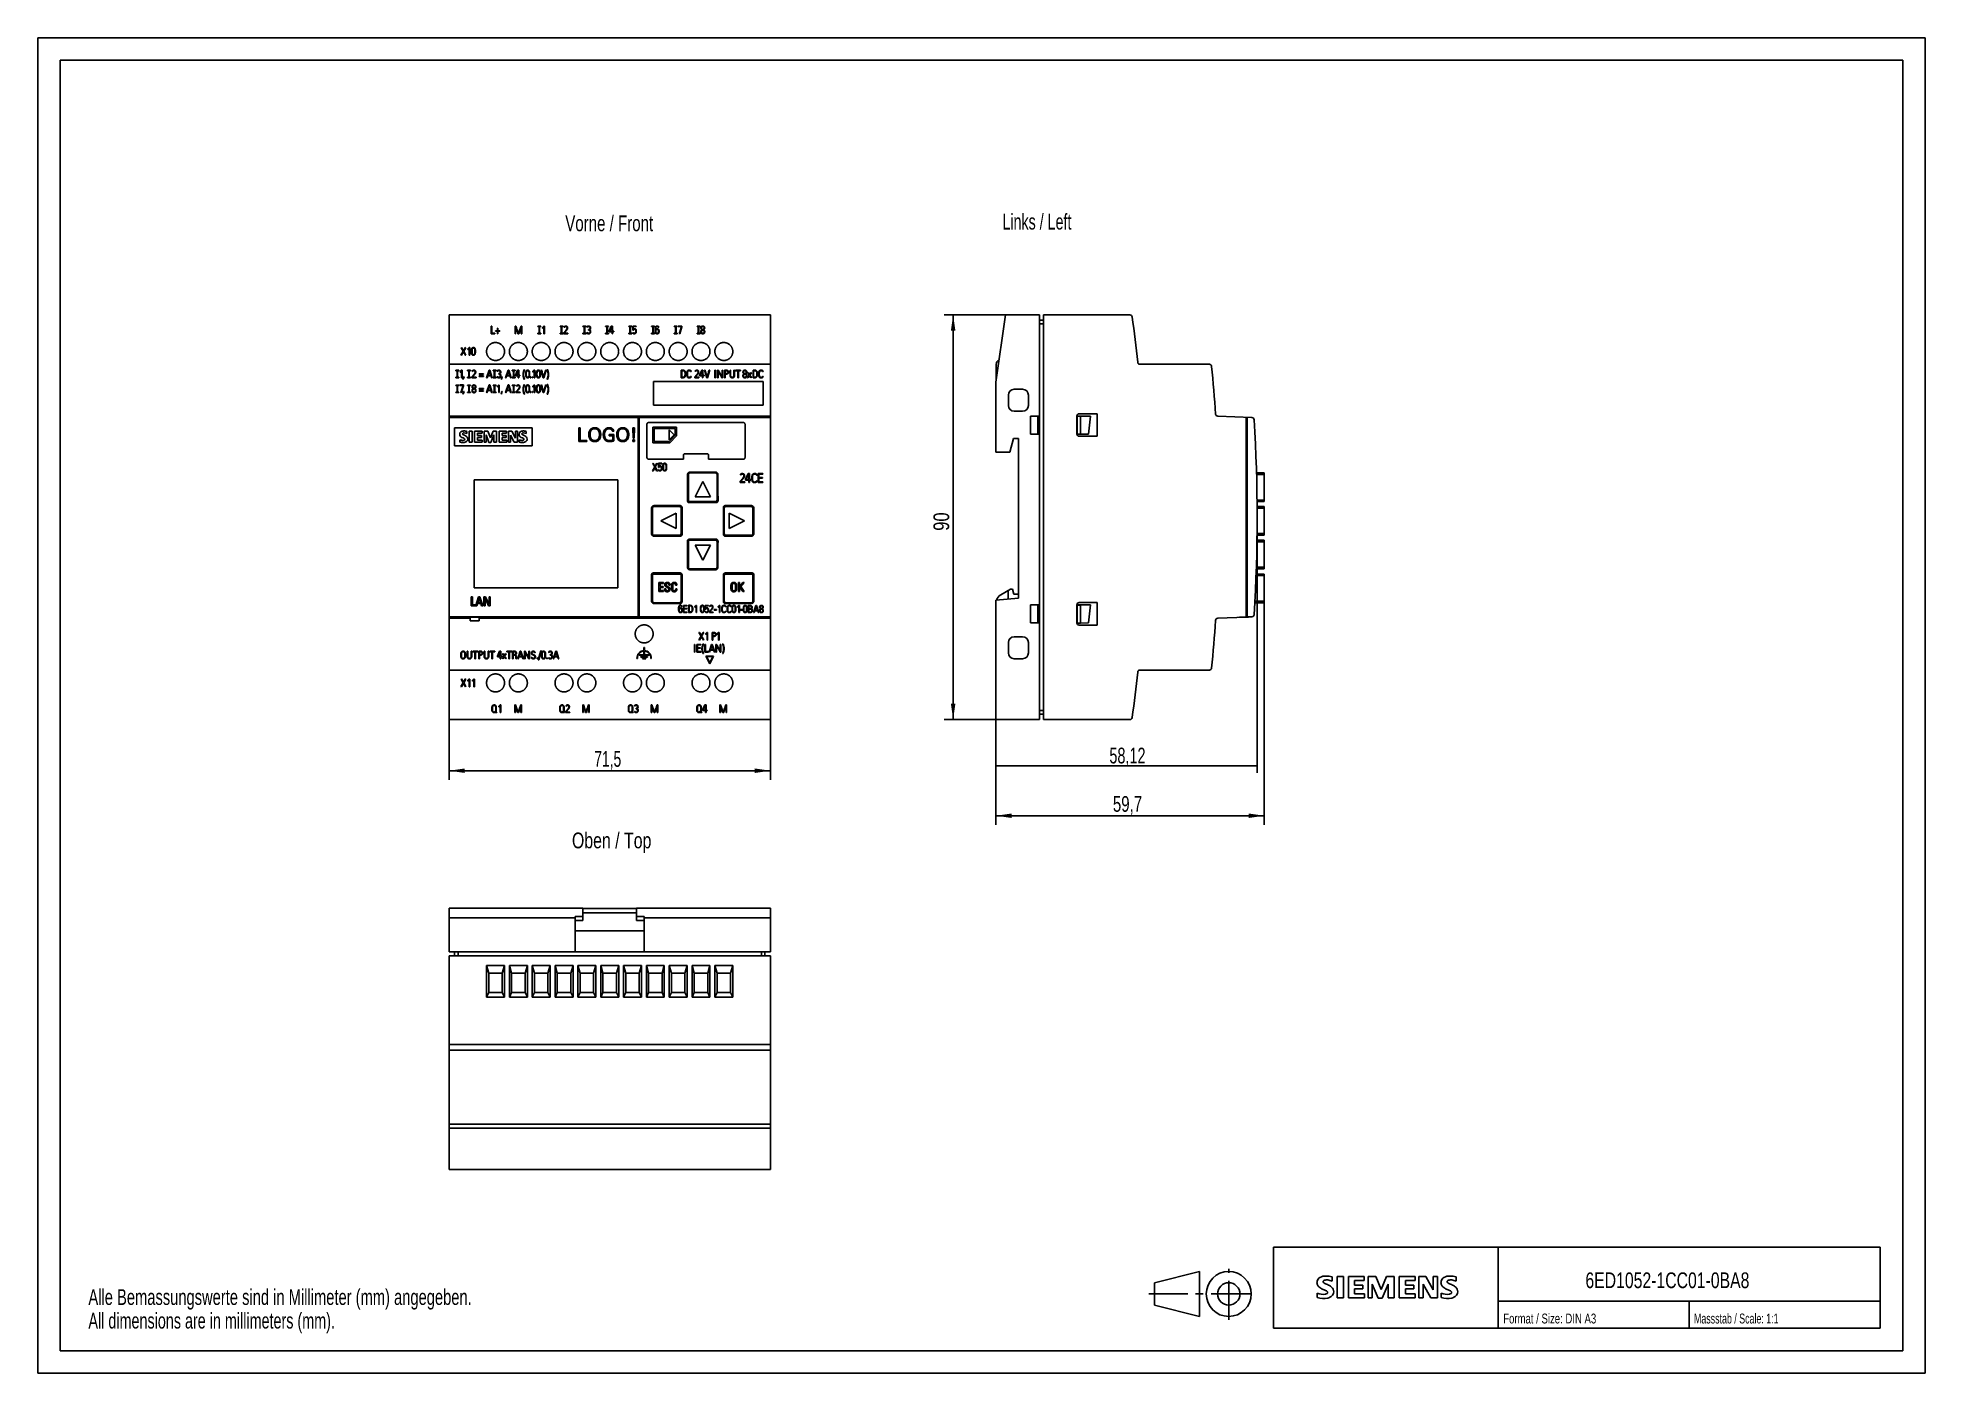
# Model space of a CAD drawing. Extents: x 0 to 420, y 0 to 297.
import ezdxf

# ---------------------------------------------------------------- set-up
doc = ezdxf.new("R2010")
doc.units = 0
doc.header["$LTSCALE"] = 23.1
doc.linetypes.add('CENTER', pattern=[0.6, 0.375, -0.075, 0.075, -0.075])
for name, color, linetype in [('10000_FRONT', 7, 'CONTINUOUS'), ('10100_DIM_FRONT', 7, 'CONTINUOUS'), ('10300_FRONT_GERMAN_ENGLISH', 7, 'CONTINUOUS'), ('10500_FRONT_LABELING', 7, 'CONTINUOUS'), ('11000_LEFT', 7, 'CONTINUOUS'), ('11100_DIM_LEFT', 7, 'CONTINUOUS'), ('11300_LEFT_GERMAN_ENGLISH', 7, 'CONTINUOUS'), ('13000_TOP', 7, 'CONTINUOUS'), ('13300_TOP_GERMAN_ENGLISH', 7, 'CONTINUOUS'), ('90000_FRAME', 7, 'CONTINUOUS'), ('91000_TIP', 7, 'CONTINUOUS')]:
    doc.layers.add(name, color=color, linetype=linetype)
doc.styles.get("Standard").update_dxf_attribs({"font": 'txt', "width": 0.8})
doc.dimstyles.new('DIMSTYLE_1', dxfattribs={"dimtxt": 3.5, "dimasz": 3.5, "dimexe": 0.18, "dimexo": 0.0625, "dimgap": 0.09, "dimtad": 1, "dimtxsty": 'STANDARD', "dimcen": 0.09, "dimazin": 3, "dimtp": 0.05, "dimtm": 0.05, "dimtfac": 1, "dimtofl": 0, "dimtmove": 0, "dimatfit": 3, "dimtolj": 1})

msp = doc.modelspace()

# ---------------------------------------------------------------- texts
at = {"layer": '10300_FRONT_GERMAN_ENGLISH', "color": 7, "linetype": 'CONTINUOUS', "width": 0.716117}
msp.add_text('Vorne / Front', height=3.5, dxfattribs=at).set_placement((117.382, 253.989))
at = {"layer": '11100_DIM_LEFT', "linetype": 'CONTINUOUS', "width": 0.685714}
msp.add_text('58,12', height=3.5, dxfattribs=at).set_placement((238.462, 135.621))
at = {"layer": '11300_LEFT_GERMAN_ENGLISH', "color": 7, "linetype": 'CONTINUOUS', "width": 0.678571}
msp.add_text('Links / Left', height=3.5, dxfattribs=at).set_placement((214.654, 254.352))
at = {"layer": '13300_TOP_GERMAN_ENGLISH', "linetype": 'CONTINUOUS', "width": 0.754762}
msp.add_text('Oben / Top', height=3.5, dxfattribs=at).set_placement((118.869, 116.741))
at = {"layer": '90000_FRAME', "color": 7, "linetype": 'CONTINUOUS'}
for s, height, width, p in [('6ED1052-1CC01-0BA8', 3.5, 0.75, (344.382, 18.925)), ('Format / Size: DIN A3', 2.2, 0.723356, (326.092, 11.067)), ('Massstab / Scale: 1:1', 2.2, 0.668934, (368.545, 11.067))]:
    msp.add_text(s, height=height, dxfattribs=dict(at, width=width)).set_placement(p)
at = {"layer": '91000_TIP', "color": 7, "linetype": 'CONTINUOUS'}
for s, width, p in [('Alle Bemassungswerte sind in Millimeter (mm) angegeben.', 0.699134, (11.276, 15.19)), ('All dimensions are in millimeters (mm).', 0.68254, (11.276, 9.94))]:
    msp.add_text(s, height=3.5, dxfattribs=dict(at, width=width)).set_placement(p)

# ---------------------------------------------------------------- blocks, each defined once
blk = doc.blocks.new('*D0')
at = {"layer": '10100_DIM_FRONT', "linetype": 'CONTINUOUS'}
for p, q in [((91.514557, 150.862664), (91.514557, 131.996772)), ((163.014557, 150.862664), (163.014557, 131.996772)), ((91.514557, 133.996772), (127.264557, 133.996772)), ((163.014557, 133.996772), (127.264557, 133.996772))]:
    blk.add_line(p, q, dxfattribs=at)
for points in [[(95.014557, 134.496772), (91.514557, 133.996772), (95.014557, 133.496772)], [(159.514557, 133.496772), (163.014557, 133.996772), (159.514557, 134.496772)]]:
    blk.add_solid(points, dxfattribs=at)
at = {"layer": '10100_DIM_FRONT', "linetype": 'CONTINUOUS', "width": 0.660714}
blk.add_text('71,5', height=3.5, dxfattribs=at).set_placement((123.820742, 134.871772))
blk = doc.blocks.new('*D1')
at = {"layer": '11100_DIM_LEFT', "linetype": 'CONTINUOUS'}
for p, q in [((272.915624, 171.719332), (272.915624, 121.98147)), ((213.215624, 145.376257), (213.215624, 121.98147)), ((213.215624, 123.98147), (243.065624, 123.98147)), ((272.915624, 123.98147), (243.065624, 123.98147))]:
    blk.add_line(p, q, dxfattribs=at)
for points in [[(216.715624, 124.48147), (213.215624, 123.98147), (216.715624, 123.48147)], [(269.415624, 123.48147), (272.915624, 123.98147), (269.415624, 124.48147)]]:
    blk.add_solid(points, dxfattribs=at)
at = {"layer": '11100_DIM_LEFT', "linetype": 'CONTINUOUS', "width": 0.714286}
blk.add_text('59,7', height=3.5, dxfattribs=at).set_placement((239.234966, 124.85647))
blk = doc.blocks.new('*D2')
at = {"layer": '11100_DIM_LEFT', "linetype": 'CONTINUOUS'}
for p, q in [((219.11968, 235.376257), (201.686961, 235.376257)), ((203.686961, 235.376257), (203.686961, 190.376257)), ((203.686961, 145.376257), (203.686961, 190.376257)), ((218.064624, 145.376257), (201.686961, 145.376257))]:
    blk.add_line(p, q, dxfattribs=at)
for points in [[(204.186961, 231.876257), (203.686961, 235.376257), (203.186961, 231.876257)], [(203.186961, 148.876257), (203.686961, 145.376257), (204.186961, 148.876257)]]:
    blk.add_solid(points, dxfattribs=at)
at = {"layer": '11100_DIM_LEFT', "linetype": 'CONTINUOUS', "width": 0.785714}
blk.add_text('90', height=3.5, rotation=90, dxfattribs=at).set_placement((202.811961, 187.356388))

# ---------------------------------------------------------------- dimensions: what is measured, and where the dimension line sits
at = {"layer": '10100_DIM_FRONT', "linetype": 'CONTINUOUS'}
dim = msp.add_linear_dim(base=(163.015, 133.997), p1=(91.515, 150.863), p2=(163.015, 150.863), text='71,5', dimstyle='DIMSTYLE_1', dxfattribs=at)
dim.commit()
dim.dimension.update_dxf_attribs({"geometry": '*D0', "text_midpoint": (128.446, 136.622), "dimtype": 160})
at = {"layer": '11100_DIM_LEFT', "linetype": 'CONTINUOUS'}
dim = msp.add_linear_dim(base=(203.687, 235.376), p1=(218.065, 145.376), p2=(219.12, 235.376), angle=90, text='90', dimstyle='DIMSTYLE_1', dxfattribs=at)
dim.commit()
dim.dimension.update_dxf_attribs({"geometry": '*D2', "text_midpoint": (201.062, 190.106), "dimtype": 160})
dim = msp.add_linear_dim(base=(272.916, 123.981), p1=(213.216, 145.376), p2=(272.916, 171.719), text='59,7', dimstyle='DIMSTYLE_1', dxfattribs=at)
dim.commit()
dim.dimension.update_dxf_attribs({"geometry": '*D1', "text_midpoint": (244.235, 126.606), "dimtype": 160})

# ---------------------------------------------------------------- linework, layer by layer
at = {"layer": '10000_FRONT', "color": 7, "linetype": 'CONTINUOUS'}
for p, q in [((91.515, 235.376), (91.515, 145.376)), ((91.515, 235.376), (163.015, 235.376)), ((163.015, 235.376), (163.015, 145.376)), ((91.515, 224.376), (163.015, 224.376)), ((136.985, 215.296), (136.985, 220.556)), ((136.985, 220.556), (161.395, 220.556)), ((161.395, 220.556), (161.395, 215.296)), ((161.395, 215.296), (136.985, 215.296)), ((91.515, 212.857), (163.015, 212.857)), ((133.815, 212.579), (91.515, 212.579)), ((133.615, 212.571), (91.515, 212.571)), ((91.515, 212.524), (133.615, 212.524)), ((92.741, 210.231), (92.741, 206.246)), ((92.741, 210.231), (110.041, 210.231)), ((110.041, 206.246), (110.041, 210.231)), ((133.615, 168.182), (133.615, 212.571)), ((133.815, 212.579), (133.815, 168.173)), ((133.815, 212.524), (163.015, 212.524)), ((136.034, 211.47), (156.895, 211.47)), ((136.865, 210.426), (136.865, 206.926)), ((142.165, 210.426), (136.865, 210.426)), ((137.165, 207.226), (137.165, 210.126)), ((137.165, 210.126), (141.865, 210.126)), ((141.865, 210.126), (141.865, 208.601)), ((142.165, 208.476), (142.165, 210.426)), ((92.741, 206.246), (110.041, 206.246)), ((136.865, 206.926), (140.614, 206.926)), ((140.49, 207.226), (137.165, 207.226)), ((140.478, 209.775), (140.478, 207.575)), ((141.578, 208.675), (140.478, 209.775)), ((140.478, 207.575), (141.578, 208.675)), ((141.865, 208.601), (140.49, 207.226)), ((140.614, 206.926), (142.165, 208.476)), ((143.689, 203.252), (136.015, 203.252)), ((149.015, 204.451), (143.915, 204.451)), ((156.915, 203.252), (149.241, 203.252)), ((97.122, 198.659), (97.122, 174.674)), ((129.107, 198.659), (97.122, 198.659)), ((129.107, 174.674), (129.107, 198.659)), ((150.8, 200.212), (145.129, 200.212)), ((150.755, 200.426), (145.175, 200.426)), ((147.965, 198.326), (146.265, 194.926)), ((149.665, 194.926), (147.965, 198.326)), ((144.975, 193.624), (150.955, 193.624)), ((145.126, 193.838), (145.515, 193.836)), ((145.515, 193.836), (150.415, 193.836)), ((146.265, 194.926), (149.665, 194.926)), ((150.415, 193.836), (150.803, 193.838)), ((142.798, 192.743), (137.123, 192.743)), ((142.955, 192.959), (137.175, 192.959)), ((142.06, 191.256), (138.66, 189.556)), ((138.66, 189.556), (142.06, 187.856)), ((142.06, 187.856), (142.06, 191.256)), ((143.15, 192.008), (143.148, 192.395)), ((158.755, 192.959), (152.975, 192.959)), ((158.798, 192.743), (153.123, 192.743)), ((153.87, 191.256), (153.87, 187.856)), ((157.27, 189.556), (153.87, 191.256)), ((153.87, 187.856), (157.27, 189.556)), ((159.15, 192.008), (159.148, 192.395)), ((137.123, 186.369), (142.798, 186.369)), ((137.175, 186.154), (142.955, 186.154)), ((143.148, 186.717), (143.15, 187.103)), ((150.955, 185.478), (144.975, 185.478)), ((145.515, 185.266), (145.126, 185.264)), ((150.415, 185.266), (145.515, 185.266)), ((150.803, 185.264), (150.415, 185.266)), ((152.975, 186.154), (158.755, 186.154)), ((153.123, 186.369), (158.798, 186.369)), ((159.148, 186.717), (159.15, 187.103)), ((146.265, 184.186), (147.965, 180.786)), ((149.665, 184.186), (146.265, 184.186)), ((147.965, 180.786), (149.665, 184.186)), ((142.955, 177.975), (136.975, 177.975)), ((142.798, 177.743), (137.123, 177.743)), ((143.15, 177.008), (143.148, 177.395)), ((145.129, 178.891), (150.8, 178.891)), ((145.175, 178.677), (150.755, 178.677)), ((158.955, 177.975), (152.975, 177.975)), ((158.798, 177.743), (153.123, 177.743)), ((159.15, 177.008), (159.148, 177.395)), ((97.122, 174.674), (129.107, 174.674)), ((91.515, 168.229), (133.615, 168.229)), ((91.515, 168.182), (96.196, 168.182)), ((91.515, 168.173), (96.196, 168.173)), ((96.196, 167.348), (96.196, 168.195)), ((98.214, 168.195), (96.196, 168.195)), ((96.296, 168.108), (96.296, 168.195)), ((96.296, 168.108), (98.114, 168.108)), ((98.114, 168.108), (98.114, 168.195)), ((98.214, 168.182), (98.214, 168.195)), ((98.214, 168.173), (98.214, 168.182)), ((98.214, 168.182), (133.615, 168.182)), ((98.215, 167.348), (98.214, 168.173)), ((98.214, 168.173), (133.815, 168.173)), ((133.815, 168.229), (163.015, 168.229)), ((137.123, 171.369), (142.798, 171.369)), ((137.175, 171.183), (142.955, 171.183)), ((143.148, 171.717), (143.15, 172.103)), ((152.975, 171.183), (158.755, 171.183)), ((153.123, 171.369), (158.798, 171.369)), ((159.148, 171.717), (159.15, 172.103)), ((91.515, 167.896), (96.196, 167.896)), ((96.196, 167.348), (98.215, 167.348)), ((98.215, 167.896), (163.015, 167.896)), ((133.835, 159.776), (133.835, 159.676)), ((134.885, 159.776), (133.835, 159.776)), ((133.835, 159.676), (136.035, 159.676)), ((134.885, 161.376), (134.885, 160.695)), ((134.985, 161.376), (134.885, 161.376)), ((134.885, 160.595), (134.885, 159.776)), ((134.985, 160.695), (134.985, 161.376)), ((134.985, 159.776), (134.985, 160.595)), ((136.035, 159.776), (134.985, 159.776)), ((136.035, 159.676), (136.035, 159.776)), ((91.515, 156.376), (163.015, 156.376)), ((133.34, 158.976), (133.44, 158.976)), ((134.175, 159.376), (134.175, 159.276)), ((135.695, 159.376), (134.175, 159.376)), ((134.175, 159.276), (135.695, 159.276)), ((134.535, 158.976), (134.535, 158.876)), ((135.335, 158.976), (134.535, 158.976)), ((134.535, 158.876), (135.335, 158.876)), ((135.335, 158.876), (135.335, 158.976)), ((135.695, 159.276), (135.695, 159.376)), ((136.43, 158.976), (136.531, 158.976)), ((148.665, 159.476), (149.515, 157.733)), ((150.365, 159.476), (148.665, 159.476)), ((149.515, 157.962), (148.825, 159.376)), ((148.825, 159.376), (150.205, 159.376)), ((149.515, 157.733), (150.365, 159.476)), ((150.205, 159.376), (149.515, 157.962)), ((91.515, 145.376), (163.015, 145.376))]:
    msp.add_line(p, q, dxfattribs=at)
for radius, start, end in [(1.6, 91.79079, 184.30122), (1.5, 91.91021, 184.58857), (1.6, 355.69878, 88.20922), (1.5, 355.41143, 88.08979)]:
    msp.add_arc((134.935, 159.096), radius, start, end, dxfattribs=at)
for points, knots in [([(103.865, 227.226), (103.865, 227.292), (103.861, 227.357), (103.849, 227.487), (103.839, 227.551), (103.814, 227.679), (103.798, 227.742), (103.77, 227.836), (103.76, 227.867), (103.737, 227.929), (103.726, 227.959), (103.688, 228.05), (103.633, 228.168), (103.566, 228.28), (103.512, 228.361), (103.493, 228.388), (103.454, 228.441), (103.434, 228.467), (103.371, 228.543), (103.327, 228.592), (103.189, 228.73), (103.089, 228.813), (102.966, 228.896), (102.952, 228.905), (102.924, 228.922), (102.91, 228.931), (102.868, 228.957), (102.839, 228.973), (102.752, 229.019), (102.693, 229.048), (102.573, 229.098), (102.511, 229.12), (102.417, 229.149), (102.386, 229.157), (102.322, 229.174), (102.29, 229.181), (102.192, 229.2), (102.062, 229.22), (101.932, 229.226), (101.801, 229.226), (101.736, 229.223), (101.637, 229.214), (101.604, 229.21), (101.539, 229.2), (101.377, 229.172), (101.22, 229.124), (101.069, 229.061), (101.039, 229.048), (100.994, 229.027), (100.979, 229.02), (100.95, 229.005), (100.876, 228.967), (100.806, 228.925), (100.644, 228.816), (100.543, 228.733), (100.426, 228.616), (100.403, 228.592), (100.359, 228.543), (100.338, 228.519), (100.276, 228.443), (100.237, 228.391), (100.165, 228.282), (100.131, 228.226), (100.085, 228.14), (100.07, 228.11), (100.042, 228.051), (100.029, 228.021), (99.991, 227.93), (99.948, 227.807), (99.916, 227.681), (99.897, 227.586), (99.891, 227.553), (99.882, 227.489), (99.878, 227.456), (99.868, 227.358), (99.865, 227.292), (99.865, 227.226)], [0, 0, 0, 0, 0.03125, 0.03125, 0.0625, 0.0625, 0.09375, 0.09375, 0.109375, 0.109375, 0.125, 0.125, 0.15625, 0.1875, 0.1875, 0.203125, 0.203125, 0.21875, 0.21875, 0.25, 0.25, 0.3125, 0.3125, 0.3203125, 0.3203125, 0.328125, 0.328125, 0.34375, 0.34375, 0.375, 0.375, 0.40625, 0.40625, 0.421875, 0.421875, 0.4375, 0.4375, 0.46875, 0.5, 0.5, 0.53125, 0.53125, 0.546875, 0.546875, 0.5625, 0.625, 0.625, 0.640625, 0.640625, 0.6484375, 0.6484375, 0.65625, 0.6875, 0.6875, 0.75, 0.75, 0.765625, 0.765625, 0.78125, 0.78125, 0.8125, 0.8125, 0.84375, 0.84375, 0.859375, 0.859375, 0.875, 0.875, 0.90625, 0.9375, 0.9375, 0.953125, 0.953125, 0.96875, 0.96875, 1, 1, 1, 1]), ([(99.865, 227.226), (99.865, 227.16), (99.868, 227.095), (99.881, 226.966), (99.89, 226.901), (99.915, 226.774), (99.931, 226.711), (99.959, 226.617), (99.97, 226.586), (99.992, 226.524), (100.003, 226.493), (100.041, 226.402), (100.097, 226.285), (100.163, 226.173), (100.217, 226.091), (100.236, 226.065), (100.275, 226.012), (100.295, 225.986), (100.358, 225.909), (100.402, 225.861), (100.54, 225.722), (100.641, 225.639), (100.763, 225.557), (100.777, 225.548), (100.805, 225.53), (100.819, 225.521), (100.861, 225.496), (100.89, 225.479), (100.977, 225.433), (101.036, 225.405), (101.156, 225.355), (101.218, 225.333), (101.312, 225.304), (101.343, 225.295), (101.407, 225.279), (101.44, 225.272), (101.537, 225.252), (101.667, 225.233), (101.797, 225.226), (101.928, 225.226), (101.994, 225.229), (102.092, 225.239), (102.125, 225.243), (102.19, 225.253), (102.223, 225.258), (102.319, 225.278), (102.383, 225.293), (102.508, 225.331), (102.569, 225.353), (102.66, 225.391), (102.69, 225.404), (102.735, 225.426), (102.75, 225.433), (102.779, 225.448), (102.853, 225.486), (102.923, 225.528), (103.085, 225.637), (103.186, 225.72), (103.303, 225.836), (103.326, 225.86), (103.37, 225.909), (103.391, 225.934), (103.453, 226.01), (103.492, 226.062), (103.564, 226.17), (103.598, 226.226), (103.644, 226.313), (103.659, 226.342), (103.687, 226.402), (103.7, 226.432), (103.738, 226.522), (103.781, 226.645), (103.813, 226.771), (103.832, 226.867), (103.838, 226.899), (103.848, 226.964), (103.852, 226.996), (103.861, 227.095), (103.865, 227.16), (103.865, 227.226)], [0, 0, 0, 0, 0.03125, 0.03125, 0.0625, 0.0625, 0.09375, 0.09375, 0.109375, 0.109375, 0.125, 0.125, 0.15625, 0.1875, 0.1875, 0.203125, 0.203125, 0.21875, 0.21875, 0.25, 0.25, 0.3125, 0.3125, 0.3203125, 0.3203125, 0.328125, 0.328125, 0.34375, 0.34375, 0.375, 0.375, 0.40625, 0.40625, 0.421875, 0.421875, 0.4375, 0.4375, 0.46875, 0.5, 0.5, 0.53125, 0.53125, 0.546875, 0.546875, 0.5625, 0.5625, 0.59375, 0.59375, 0.625, 0.625, 0.640625, 0.640625, 0.6484375, 0.6484375, 0.65625, 0.6875, 0.6875, 0.75, 0.75, 0.765625, 0.765625, 0.78125, 0.78125, 0.8125, 0.8125, 0.84375, 0.84375, 0.859375, 0.859375, 0.875, 0.875, 0.90625, 0.9375, 0.9375, 0.953125, 0.953125, 0.96875, 0.96875, 1, 1, 1, 1]), ([(108.945, 227.226), (108.945, 227.292), (108.941, 227.357), (108.929, 227.487), (108.919, 227.551), (108.894, 227.679), (108.878, 227.742), (108.85, 227.836), (108.84, 227.867), (108.817, 227.929), (108.806, 227.959), (108.768, 228.05), (108.713, 228.168), (108.646, 228.28), (108.592, 228.361), (108.573, 228.388), (108.534, 228.441), (108.514, 228.467), (108.451, 228.543), (108.407, 228.592), (108.269, 228.73), (108.169, 228.813), (108.046, 228.896), (108.032, 228.905), (108.004, 228.922), (107.99, 228.931), (107.948, 228.957), (107.919, 228.973), (107.832, 229.019), (107.773, 229.048), (107.653, 229.098), (107.591, 229.12), (107.497, 229.149), (107.466, 229.157), (107.402, 229.174), (107.37, 229.181), (107.272, 229.2), (107.142, 229.22), (107.012, 229.226), (106.881, 229.226), (106.816, 229.223), (106.717, 229.214), (106.684, 229.21), (106.619, 229.2), (106.457, 229.172), (106.3, 229.124), (106.149, 229.061), (106.119, 229.048), (106.074, 229.027), (106.059, 229.02), (106.03, 229.005), (105.956, 228.967), (105.886, 228.925), (105.724, 228.816), (105.623, 228.733), (105.506, 228.616), (105.483, 228.592), (105.439, 228.543), (105.418, 228.519), (105.356, 228.443), (105.317, 228.391), (105.245, 228.282), (105.211, 228.226), (105.165, 228.14), (105.15, 228.11), (105.122, 228.051), (105.109, 228.021), (105.071, 227.93), (105.028, 227.807), (104.996, 227.681), (104.977, 227.586), (104.971, 227.553), (104.962, 227.489), (104.958, 227.456), (104.948, 227.358), (104.945, 227.292), (104.945, 227.226)], [0, 0, 0, 0, 0.03125, 0.03125, 0.0625, 0.0625, 0.09375, 0.09375, 0.109375, 0.109375, 0.125, 0.125, 0.15625, 0.1875, 0.1875, 0.203125, 0.203125, 0.21875, 0.21875, 0.25, 0.25, 0.3125, 0.3125, 0.3203125, 0.3203125, 0.328125, 0.328125, 0.34375, 0.34375, 0.375, 0.375, 0.40625, 0.40625, 0.421875, 0.421875, 0.4375, 0.4375, 0.46875, 0.5, 0.5, 0.53125, 0.53125, 0.546875, 0.546875, 0.5625, 0.625, 0.625, 0.640625, 0.640625, 0.6484375, 0.6484375, 0.65625, 0.6875, 0.6875, 0.75, 0.75, 0.765625, 0.765625, 0.78125, 0.78125, 0.8125, 0.8125, 0.84375, 0.84375, 0.859375, 0.859375, 0.875, 0.875, 0.90625, 0.9375, 0.9375, 0.953125, 0.953125, 0.96875, 0.96875, 1, 1, 1, 1]), ([(104.945, 227.226), (104.945, 227.16), (104.948, 227.095), (104.961, 226.966), (104.97, 226.901), (104.995, 226.774), (105.011, 226.711), (105.039, 226.617), (105.05, 226.586), (105.072, 226.524), (105.083, 226.493), (105.121, 226.402), (105.177, 226.285), (105.243, 226.173), (105.297, 226.091), (105.316, 226.065), (105.355, 226.012), (105.375, 225.986), (105.438, 225.909), (105.482, 225.861), (105.62, 225.722), (105.721, 225.639), (105.843, 225.557), (105.857, 225.548), (105.885, 225.53), (105.899, 225.521), (105.941, 225.496), (105.97, 225.479), (106.057, 225.433), (106.116, 225.405), (106.236, 225.355), (106.298, 225.333), (106.392, 225.304), (106.423, 225.295), (106.487, 225.279), (106.52, 225.272), (106.617, 225.252), (106.747, 225.233), (106.877, 225.226), (107.008, 225.226), (107.074, 225.229), (107.172, 225.239), (107.205, 225.243), (107.27, 225.253), (107.303, 225.258), (107.399, 225.278), (107.463, 225.293), (107.588, 225.331), (107.649, 225.353), (107.74, 225.391), (107.77, 225.404), (107.815, 225.426), (107.83, 225.433), (107.859, 225.448), (107.933, 225.486), (108.003, 225.528), (108.165, 225.637), (108.266, 225.72), (108.383, 225.836), (108.406, 225.86), (108.45, 225.909), (108.471, 225.934), (108.533, 226.01), (108.572, 226.062), (108.644, 226.17), (108.678, 226.226), (108.724, 226.313), (108.739, 226.342), (108.767, 226.402), (108.78, 226.432), (108.818, 226.522), (108.861, 226.645), (108.893, 226.771), (108.912, 226.867), (108.918, 226.899), (108.928, 226.964), (108.932, 226.996), (108.941, 227.095), (108.945, 227.16), (108.945, 227.226)], [0, 0, 0, 0, 0.03125, 0.03125, 0.0625, 0.0625, 0.09375, 0.09375, 0.109375, 0.109375, 0.125, 0.125, 0.15625, 0.1875, 0.1875, 0.203125, 0.203125, 0.21875, 0.21875, 0.25, 0.25, 0.3125, 0.3125, 0.3203125, 0.3203125, 0.328125, 0.328125, 0.34375, 0.34375, 0.375, 0.375, 0.40625, 0.40625, 0.421875, 0.421875, 0.4375, 0.4375, 0.46875, 0.5, 0.5, 0.53125, 0.53125, 0.546875, 0.546875, 0.5625, 0.5625, 0.59375, 0.59375, 0.625, 0.625, 0.640625, 0.640625, 0.6484375, 0.6484375, 0.65625, 0.6875, 0.6875, 0.75, 0.75, 0.765625, 0.765625, 0.78125, 0.78125, 0.8125, 0.8125, 0.84375, 0.84375, 0.859375, 0.859375, 0.875, 0.875, 0.90625, 0.9375, 0.9375, 0.953125, 0.953125, 0.96875, 0.96875, 1, 1, 1, 1]), ([(114.025, 227.226), (114.025, 227.292), (114.021, 227.357), (114.009, 227.487), (113.999, 227.551), (113.974, 227.679), (113.958, 227.742), (113.93, 227.836), (113.92, 227.867), (113.897, 227.929), (113.886, 227.959), (113.848, 228.05), (113.793, 228.168), (113.726, 228.28), (113.672, 228.361), (113.653, 228.388), (113.614, 228.441), (113.594, 228.467), (113.531, 228.543), (113.487, 228.592), (113.349, 228.73), (113.249, 228.813), (113.126, 228.896), (113.112, 228.905), (113.084, 228.922), (113.07, 228.931), (113.028, 228.957), (112.999, 228.973), (112.912, 229.019), (112.853, 229.048), (112.733, 229.098), (112.671, 229.12), (112.577, 229.149), (112.546, 229.157), (112.482, 229.174), (112.45, 229.181), (112.352, 229.2), (112.222, 229.22), (112.092, 229.226), (111.961, 229.226), (111.896, 229.223), (111.797, 229.214), (111.764, 229.21), (111.699, 229.2), (111.537, 229.172), (111.38, 229.124), (111.229, 229.061), (111.199, 229.048), (111.154, 229.027), (111.139, 229.02), (111.11, 229.005), (111.036, 228.967), (110.966, 228.925), (110.804, 228.816), (110.703, 228.733), (110.586, 228.616), (110.563, 228.592), (110.519, 228.543), (110.498, 228.519), (110.436, 228.443), (110.397, 228.391), (110.325, 228.282), (110.291, 228.226), (110.245, 228.14), (110.23, 228.11), (110.202, 228.051), (110.189, 228.021), (110.151, 227.93), (110.108, 227.807), (110.076, 227.681), (110.057, 227.586), (110.051, 227.553), (110.042, 227.489), (110.038, 227.456), (110.028, 227.358), (110.025, 227.292), (110.025, 227.226)], [0, 0, 0, 0, 0.03125, 0.03125, 0.0625, 0.0625, 0.09375, 0.09375, 0.109375, 0.109375, 0.125, 0.125, 0.15625, 0.1875, 0.1875, 0.203125, 0.203125, 0.21875, 0.21875, 0.25, 0.25, 0.3125, 0.3125, 0.3203125, 0.3203125, 0.328125, 0.328125, 0.34375, 0.34375, 0.375, 0.375, 0.40625, 0.40625, 0.421875, 0.421875, 0.4375, 0.4375, 0.46875, 0.5, 0.5, 0.53125, 0.53125, 0.546875, 0.546875, 0.5625, 0.625, 0.625, 0.640625, 0.640625, 0.6484375, 0.6484375, 0.65625, 0.6875, 0.6875, 0.75, 0.75, 0.765625, 0.765625, 0.78125, 0.78125, 0.8125, 0.8125, 0.84375, 0.84375, 0.859375, 0.859375, 0.875, 0.875, 0.90625, 0.9375, 0.9375, 0.953125, 0.953125, 0.96875, 0.96875, 1, 1, 1, 1]), ([(110.025, 227.226), (110.025, 227.16), (110.028, 227.095), (110.041, 226.966), (110.05, 226.901), (110.075, 226.774), (110.091, 226.711), (110.119, 226.617), (110.13, 226.586), (110.152, 226.524), (110.163, 226.493), (110.201, 226.402), (110.257, 226.285), (110.323, 226.173), (110.377, 226.091), (110.396, 226.065), (110.435, 226.012), (110.455, 225.986), (110.518, 225.909), (110.562, 225.861), (110.7, 225.722), (110.801, 225.639), (110.923, 225.557), (110.937, 225.548), (110.965, 225.53), (110.979, 225.521), (111.021, 225.496), (111.05, 225.479), (111.137, 225.433), (111.196, 225.405), (111.316, 225.355), (111.378, 225.333), (111.472, 225.304), (111.503, 225.295), (111.567, 225.279), (111.6, 225.272), (111.697, 225.252), (111.827, 225.233), (111.957, 225.226), (112.088, 225.226), (112.154, 225.229), (112.252, 225.239), (112.285, 225.243), (112.35, 225.253), (112.383, 225.258), (112.479, 225.278), (112.543, 225.293), (112.668, 225.331), (112.729, 225.353), (112.82, 225.391), (112.85, 225.404), (112.895, 225.426), (112.91, 225.433), (112.939, 225.448), (113.013, 225.486), (113.083, 225.528), (113.245, 225.637), (113.346, 225.72), (113.463, 225.836), (113.486, 225.86), (113.53, 225.909), (113.551, 225.934), (113.613, 226.01), (113.652, 226.062), (113.724, 226.17), (113.758, 226.226), (113.804, 226.313), (113.819, 226.342), (113.847, 226.402), (113.86, 226.432), (113.898, 226.522), (113.941, 226.645), (113.973, 226.771), (113.992, 226.867), (113.998, 226.899), (114.008, 226.964), (114.012, 226.996), (114.021, 227.095), (114.025, 227.16), (114.025, 227.226)], [0, 0, 0, 0, 0.03125, 0.03125, 0.0625, 0.0625, 0.09375, 0.09375, 0.109375, 0.109375, 0.125, 0.125, 0.15625, 0.1875, 0.1875, 0.203125, 0.203125, 0.21875, 0.21875, 0.25, 0.25, 0.3125, 0.3125, 0.3203125, 0.3203125, 0.328125, 0.328125, 0.34375, 0.34375, 0.375, 0.375, 0.40625, 0.40625, 0.421875, 0.421875, 0.4375, 0.4375, 0.46875, 0.5, 0.5, 0.53125, 0.53125, 0.546875, 0.546875, 0.5625, 0.5625, 0.59375, 0.59375, 0.625, 0.625, 0.640625, 0.640625, 0.6484375, 0.6484375, 0.65625, 0.6875, 0.6875, 0.75, 0.75, 0.765625, 0.765625, 0.78125, 0.78125, 0.8125, 0.8125, 0.84375, 0.84375, 0.859375, 0.859375, 0.875, 0.875, 0.90625, 0.9375, 0.9375, 0.953125, 0.953125, 0.96875, 0.96875, 1, 1, 1, 1]), ([(119.105, 227.226), (119.105, 227.292), (119.101, 227.357), (119.089, 227.487), (119.079, 227.551), (119.054, 227.679), (119.038, 227.742), (119.01, 227.836), (119, 227.867), (118.977, 227.929), (118.966, 227.959), (118.928, 228.05), (118.873, 228.168), (118.806, 228.28), (118.752, 228.361), (118.733, 228.388), (118.694, 228.441), (118.674, 228.467), (118.611, 228.543), (118.567, 228.592), (118.429, 228.73), (118.329, 228.813), (118.206, 228.896), (118.192, 228.905), (118.164, 228.922), (118.15, 228.931), (118.108, 228.957), (118.079, 228.973), (117.992, 229.019), (117.933, 229.048), (117.813, 229.098), (117.751, 229.12), (117.657, 229.149), (117.626, 229.157), (117.562, 229.174), (117.53, 229.181), (117.432, 229.2), (117.302, 229.22), (117.172, 229.226), (117.041, 229.226), (116.976, 229.223), (116.877, 229.214), (116.844, 229.21), (116.779, 229.2), (116.617, 229.172), (116.46, 229.124), (116.309, 229.061), (116.279, 229.048), (116.234, 229.027), (116.219, 229.02), (116.19, 229.005), (116.116, 228.967), (116.046, 228.925), (115.884, 228.816), (115.783, 228.733), (115.666, 228.616), (115.643, 228.592), (115.599, 228.543), (115.578, 228.519), (115.516, 228.443), (115.477, 228.391), (115.405, 228.282), (115.371, 228.226), (115.325, 228.14), (115.31, 228.11), (115.282, 228.051), (115.269, 228.021), (115.231, 227.93), (115.188, 227.807), (115.156, 227.681), (115.137, 227.586), (115.131, 227.553), (115.122, 227.489), (115.118, 227.456), (115.108, 227.358), (115.105, 227.292), (115.105, 227.226)], [0, 0, 0, 0, 0.03125, 0.03125, 0.0625, 0.0625, 0.09375, 0.09375, 0.109375, 0.109375, 0.125, 0.125, 0.15625, 0.1875, 0.1875, 0.203125, 0.203125, 0.21875, 0.21875, 0.25, 0.25, 0.3125, 0.3125, 0.3203125, 0.3203125, 0.328125, 0.328125, 0.34375, 0.34375, 0.375, 0.375, 0.40625, 0.40625, 0.421875, 0.421875, 0.4375, 0.4375, 0.46875, 0.5, 0.5, 0.53125, 0.53125, 0.546875, 0.546875, 0.5625, 0.625, 0.625, 0.640625, 0.640625, 0.6484375, 0.6484375, 0.65625, 0.6875, 0.6875, 0.75, 0.75, 0.765625, 0.765625, 0.78125, 0.78125, 0.8125, 0.8125, 0.84375, 0.84375, 0.859375, 0.859375, 0.875, 0.875, 0.90625, 0.9375, 0.9375, 0.953125, 0.953125, 0.96875, 0.96875, 1, 1, 1, 1]), ([(115.105, 227.226), (115.105, 227.16), (115.108, 227.095), (115.121, 226.966), (115.13, 226.901), (115.155, 226.774), (115.171, 226.711), (115.199, 226.617), (115.21, 226.586), (115.232, 226.524), (115.243, 226.493), (115.281, 226.402), (115.337, 226.285), (115.403, 226.173), (115.457, 226.091), (115.476, 226.065), (115.515, 226.012), (115.535, 225.986), (115.598, 225.909), (115.642, 225.861), (115.78, 225.722), (115.881, 225.639), (116.003, 225.557), (116.017, 225.548), (116.045, 225.53), (116.059, 225.521), (116.101, 225.496), (116.13, 225.479), (116.217, 225.433), (116.276, 225.405), (116.396, 225.355), (116.458, 225.333), (116.552, 225.304), (116.583, 225.295), (116.647, 225.279), (116.68, 225.272), (116.777, 225.252), (116.907, 225.233), (117.037, 225.226), (117.168, 225.226), (117.234, 225.229), (117.332, 225.239), (117.365, 225.243), (117.43, 225.253), (117.463, 225.258), (117.559, 225.278), (117.623, 225.293), (117.748, 225.331), (117.809, 225.353), (117.9, 225.391), (117.93, 225.404), (117.975, 225.426), (117.99, 225.433), (118.019, 225.448), (118.093, 225.486), (118.163, 225.528), (118.325, 225.637), (118.426, 225.72), (118.543, 225.836), (118.566, 225.86), (118.61, 225.909), (118.631, 225.934), (118.693, 226.01), (118.732, 226.062), (118.804, 226.17), (118.838, 226.226), (118.884, 226.313), (118.899, 226.342), (118.927, 226.402), (118.94, 226.432), (118.978, 226.522), (119.021, 226.645), (119.053, 226.771), (119.072, 226.867), (119.078, 226.899), (119.088, 226.964), (119.092, 226.996), (119.101, 227.095), (119.105, 227.16), (119.105, 227.226)], [0, 0, 0, 0, 0.03125, 0.03125, 0.0625, 0.0625, 0.09375, 0.09375, 0.109375, 0.109375, 0.125, 0.125, 0.15625, 0.1875, 0.1875, 0.203125, 0.203125, 0.21875, 0.21875, 0.25, 0.25, 0.3125, 0.3125, 0.3203125, 0.3203125, 0.328125, 0.328125, 0.34375, 0.34375, 0.375, 0.375, 0.40625, 0.40625, 0.421875, 0.421875, 0.4375, 0.4375, 0.46875, 0.5, 0.5, 0.53125, 0.53125, 0.546875, 0.546875, 0.5625, 0.5625, 0.59375, 0.59375, 0.625, 0.625, 0.640625, 0.640625, 0.6484375, 0.6484375, 0.65625, 0.6875, 0.6875, 0.75, 0.75, 0.765625, 0.765625, 0.78125, 0.78125, 0.8125, 0.8125, 0.84375, 0.84375, 0.859375, 0.859375, 0.875, 0.875, 0.90625, 0.9375, 0.9375, 0.953125, 0.953125, 0.96875, 0.96875, 1, 1, 1, 1]), ([(124.185, 227.226), (124.185, 227.292), (124.181, 227.357), (124.169, 227.487), (124.159, 227.551), (124.134, 227.679), (124.118, 227.742), (124.09, 227.836), (124.08, 227.867), (124.057, 227.929), (124.046, 227.959), (124.008, 228.05), (123.953, 228.168), (123.886, 228.28), (123.832, 228.361), (123.813, 228.388), (123.774, 228.441), (123.754, 228.467), (123.691, 228.543), (123.647, 228.592), (123.509, 228.73), (123.409, 228.813), (123.286, 228.896), (123.272, 228.905), (123.244, 228.922), (123.23, 228.931), (123.188, 228.957), (123.159, 228.973), (123.072, 229.019), (123.013, 229.048), (122.893, 229.098), (122.831, 229.12), (122.737, 229.149), (122.706, 229.157), (122.642, 229.174), (122.61, 229.181), (122.512, 229.2), (122.382, 229.22), (122.252, 229.226), (122.121, 229.226), (122.056, 229.223), (121.957, 229.214), (121.924, 229.21), (121.859, 229.2), (121.697, 229.172), (121.54, 229.124), (121.389, 229.061), (121.359, 229.048), (121.314, 229.027), (121.299, 229.02), (121.27, 229.005), (121.196, 228.967), (121.126, 228.925), (120.964, 228.816), (120.863, 228.733), (120.746, 228.616), (120.723, 228.592), (120.679, 228.543), (120.658, 228.519), (120.596, 228.443), (120.557, 228.391), (120.485, 228.282), (120.451, 228.226), (120.405, 228.14), (120.39, 228.11), (120.362, 228.051), (120.349, 228.021), (120.311, 227.93), (120.268, 227.807), (120.236, 227.681), (120.217, 227.586), (120.211, 227.553), (120.202, 227.489), (120.198, 227.456), (120.188, 227.358), (120.185, 227.292), (120.185, 227.226)], [0, 0, 0, 0, 0.03125, 0.03125, 0.0625, 0.0625, 0.09375, 0.09375, 0.109375, 0.109375, 0.125, 0.125, 0.15625, 0.1875, 0.1875, 0.203125, 0.203125, 0.21875, 0.21875, 0.25, 0.25, 0.3125, 0.3125, 0.3203125, 0.3203125, 0.328125, 0.328125, 0.34375, 0.34375, 0.375, 0.375, 0.40625, 0.40625, 0.421875, 0.421875, 0.4375, 0.4375, 0.46875, 0.5, 0.5, 0.53125, 0.53125, 0.546875, 0.546875, 0.5625, 0.625, 0.625, 0.640625, 0.640625, 0.6484375, 0.6484375, 0.65625, 0.6875, 0.6875, 0.75, 0.75, 0.765625, 0.765625, 0.78125, 0.78125, 0.8125, 0.8125, 0.84375, 0.84375, 0.859375, 0.859375, 0.875, 0.875, 0.90625, 0.9375, 0.9375, 0.953125, 0.953125, 0.96875, 0.96875, 1, 1, 1, 1]), ([(120.185, 227.226), (120.185, 227.16), (120.188, 227.095), (120.201, 226.966), (120.21, 226.901), (120.235, 226.774), (120.251, 226.711), (120.279, 226.617), (120.29, 226.586), (120.312, 226.524), (120.323, 226.493), (120.361, 226.402), (120.417, 226.285), (120.483, 226.173), (120.537, 226.091), (120.556, 226.065), (120.595, 226.012), (120.615, 225.986), (120.678, 225.909), (120.722, 225.861), (120.86, 225.722), (120.961, 225.639), (121.083, 225.557), (121.097, 225.548), (121.125, 225.53), (121.139, 225.521), (121.181, 225.496), (121.21, 225.479), (121.297, 225.433), (121.356, 225.405), (121.476, 225.355), (121.538, 225.333), (121.632, 225.304), (121.663, 225.295), (121.727, 225.279), (121.76, 225.272), (121.857, 225.252), (121.987, 225.233), (122.117, 225.226), (122.248, 225.226), (122.314, 225.229), (122.412, 225.239), (122.445, 225.243), (122.51, 225.253), (122.543, 225.258), (122.639, 225.278), (122.703, 225.293), (122.828, 225.331), (122.889, 225.353), (122.98, 225.391), (123.01, 225.404), (123.055, 225.426), (123.07, 225.433), (123.099, 225.448), (123.173, 225.486), (123.243, 225.528), (123.405, 225.637), (123.506, 225.72), (123.623, 225.836), (123.646, 225.86), (123.69, 225.909), (123.711, 225.934), (123.773, 226.01), (123.812, 226.062), (123.884, 226.17), (123.918, 226.226), (123.964, 226.313), (123.979, 226.342), (124.007, 226.402), (124.02, 226.432), (124.058, 226.522), (124.101, 226.645), (124.133, 226.771), (124.152, 226.867), (124.158, 226.899), (124.168, 226.964), (124.172, 226.996), (124.181, 227.095), (124.185, 227.16), (124.185, 227.226)], [0, 0, 0, 0, 0.03125, 0.03125, 0.0625, 0.0625, 0.09375, 0.09375, 0.109375, 0.109375, 0.125, 0.125, 0.15625, 0.1875, 0.1875, 0.203125, 0.203125, 0.21875, 0.21875, 0.25, 0.25, 0.3125, 0.3125, 0.3203125, 0.3203125, 0.328125, 0.328125, 0.34375, 0.34375, 0.375, 0.375, 0.40625, 0.40625, 0.421875, 0.421875, 0.4375, 0.4375, 0.46875, 0.5, 0.5, 0.53125, 0.53125, 0.546875, 0.546875, 0.5625, 0.5625, 0.59375, 0.59375, 0.625, 0.625, 0.640625, 0.640625, 0.6484375, 0.6484375, 0.65625, 0.6875, 0.6875, 0.75, 0.75, 0.765625, 0.765625, 0.78125, 0.78125, 0.8125, 0.8125, 0.84375, 0.84375, 0.859375, 0.859375, 0.875, 0.875, 0.90625, 0.9375, 0.9375, 0.953125, 0.953125, 0.96875, 0.96875, 1, 1, 1, 1]), ([(129.265, 227.226), (129.265, 227.292), (129.261, 227.357), (129.249, 227.487), (129.239, 227.551), (129.214, 227.679), (129.198, 227.742), (129.17, 227.836), (129.16, 227.867), (129.137, 227.929), (129.126, 227.959), (129.088, 228.05), (129.033, 228.168), (128.966, 228.28), (128.912, 228.361), (128.893, 228.388), (128.854, 228.441), (128.834, 228.467), (128.771, 228.543), (128.727, 228.592), (128.589, 228.73), (128.489, 228.813), (128.366, 228.896), (128.352, 228.905), (128.324, 228.922), (128.31, 228.931), (128.268, 228.957), (128.239, 228.973), (128.152, 229.019), (128.093, 229.048), (127.973, 229.098), (127.911, 229.12), (127.817, 229.149), (127.786, 229.157), (127.722, 229.174), (127.69, 229.181), (127.592, 229.2), (127.462, 229.22), (127.332, 229.226), (127.201, 229.226), (127.136, 229.223), (127.037, 229.214), (127.004, 229.21), (126.939, 229.2), (126.777, 229.172), (126.62, 229.124), (126.469, 229.061), (126.439, 229.048), (126.394, 229.027), (126.379, 229.02), (126.35, 229.005), (126.276, 228.967), (126.206, 228.925), (126.044, 228.816), (125.943, 228.733), (125.826, 228.616), (125.803, 228.592), (125.759, 228.543), (125.738, 228.519), (125.676, 228.443), (125.637, 228.391), (125.565, 228.282), (125.531, 228.226), (125.485, 228.14), (125.47, 228.11), (125.442, 228.051), (125.429, 228.021), (125.391, 227.93), (125.348, 227.807), (125.316, 227.681), (125.297, 227.586), (125.291, 227.553), (125.282, 227.489), (125.278, 227.456), (125.268, 227.358), (125.265, 227.292), (125.265, 227.226)], [0, 0, 0, 0, 0.03125, 0.03125, 0.0625, 0.0625, 0.09375, 0.09375, 0.109375, 0.109375, 0.125, 0.125, 0.15625, 0.1875, 0.1875, 0.203125, 0.203125, 0.21875, 0.21875, 0.25, 0.25, 0.3125, 0.3125, 0.3203125, 0.3203125, 0.328125, 0.328125, 0.34375, 0.34375, 0.375, 0.375, 0.40625, 0.40625, 0.421875, 0.421875, 0.4375, 0.4375, 0.46875, 0.5, 0.5, 0.53125, 0.53125, 0.546875, 0.546875, 0.5625, 0.625, 0.625, 0.640625, 0.640625, 0.6484375, 0.6484375, 0.65625, 0.6875, 0.6875, 0.75, 0.75, 0.765625, 0.765625, 0.78125, 0.78125, 0.8125, 0.8125, 0.84375, 0.84375, 0.859375, 0.859375, 0.875, 0.875, 0.90625, 0.9375, 0.9375, 0.953125, 0.953125, 0.96875, 0.96875, 1, 1, 1, 1]), ([(125.265, 227.226), (125.265, 227.16), (125.268, 227.095), (125.281, 226.966), (125.29, 226.901), (125.315, 226.774), (125.331, 226.711), (125.359, 226.617), (125.37, 226.586), (125.392, 226.524), (125.403, 226.493), (125.441, 226.402), (125.497, 226.285), (125.563, 226.173), (125.617, 226.091), (125.636, 226.065), (125.675, 226.012), (125.695, 225.986), (125.758, 225.909), (125.802, 225.861), (125.94, 225.722), (126.041, 225.639), (126.163, 225.557), (126.177, 225.548), (126.205, 225.53), (126.219, 225.521), (126.261, 225.496), (126.29, 225.479), (126.377, 225.433), (126.436, 225.405), (126.556, 225.355), (126.618, 225.333), (126.712, 225.304), (126.743, 225.295), (126.807, 225.279), (126.84, 225.272), (126.937, 225.252), (127.067, 225.233), (127.197, 225.226), (127.328, 225.226), (127.394, 225.229), (127.492, 225.239), (127.525, 225.243), (127.59, 225.253), (127.623, 225.258), (127.719, 225.278), (127.783, 225.293), (127.908, 225.331), (127.969, 225.353), (128.06, 225.391), (128.09, 225.404), (128.135, 225.426), (128.15, 225.433), (128.179, 225.448), (128.253, 225.486), (128.323, 225.528), (128.485, 225.637), (128.586, 225.72), (128.703, 225.836), (128.726, 225.86), (128.77, 225.909), (128.791, 225.934), (128.853, 226.01), (128.892, 226.062), (128.964, 226.17), (128.998, 226.226), (129.044, 226.313), (129.059, 226.342), (129.087, 226.402), (129.1, 226.432), (129.138, 226.522), (129.181, 226.645), (129.213, 226.771), (129.232, 226.867), (129.238, 226.899), (129.248, 226.964), (129.252, 226.996), (129.261, 227.095), (129.265, 227.16), (129.265, 227.226)], [0, 0, 0, 0, 0.03125, 0.03125, 0.0625, 0.0625, 0.09375, 0.09375, 0.109375, 0.109375, 0.125, 0.125, 0.15625, 0.1875, 0.1875, 0.203125, 0.203125, 0.21875, 0.21875, 0.25, 0.25, 0.3125, 0.3125, 0.3203125, 0.3203125, 0.328125, 0.328125, 0.34375, 0.34375, 0.375, 0.375, 0.40625, 0.40625, 0.421875, 0.421875, 0.4375, 0.4375, 0.46875, 0.5, 0.5, 0.53125, 0.53125, 0.546875, 0.546875, 0.5625, 0.5625, 0.59375, 0.59375, 0.625, 0.625, 0.640625, 0.640625, 0.6484375, 0.6484375, 0.65625, 0.6875, 0.6875, 0.75, 0.75, 0.765625, 0.765625, 0.78125, 0.78125, 0.8125, 0.8125, 0.84375, 0.84375, 0.859375, 0.859375, 0.875, 0.875, 0.90625, 0.9375, 0.9375, 0.953125, 0.953125, 0.96875, 0.96875, 1, 1, 1, 1]), ([(134.345, 227.226), (134.345, 227.292), (134.341, 227.357), (134.329, 227.487), (134.319, 227.551), (134.294, 227.679), (134.278, 227.742), (134.25, 227.836), (134.24, 227.867), (134.217, 227.929), (134.206, 227.959), (134.168, 228.05), (134.113, 228.168), (134.046, 228.28), (133.992, 228.361), (133.973, 228.388), (133.934, 228.441), (133.914, 228.467), (133.851, 228.543), (133.807, 228.592), (133.669, 228.73), (133.569, 228.813), (133.446, 228.896), (133.432, 228.905), (133.404, 228.922), (133.39, 228.931), (133.348, 228.957), (133.319, 228.973), (133.232, 229.019), (133.173, 229.048), (133.053, 229.098), (132.991, 229.12), (132.897, 229.149), (132.866, 229.157), (132.802, 229.174), (132.77, 229.181), (132.672, 229.2), (132.542, 229.22), (132.412, 229.226), (132.281, 229.226), (132.216, 229.223), (132.117, 229.214), (132.084, 229.21), (132.019, 229.2), (131.857, 229.172), (131.7, 229.124), (131.549, 229.061), (131.519, 229.048), (131.474, 229.027), (131.459, 229.02), (131.43, 229.005), (131.356, 228.967), (131.286, 228.925), (131.124, 228.816), (131.023, 228.733), (130.906, 228.616), (130.883, 228.592), (130.839, 228.543), (130.818, 228.519), (130.756, 228.443), (130.717, 228.391), (130.645, 228.282), (130.611, 228.226), (130.565, 228.14), (130.55, 228.11), (130.522, 228.051), (130.509, 228.021), (130.471, 227.93), (130.428, 227.807), (130.396, 227.681), (130.377, 227.586), (130.371, 227.553), (130.362, 227.489), (130.358, 227.456), (130.348, 227.358), (130.345, 227.292), (130.345, 227.226)], [0, 0, 0, 0, 0.03125, 0.03125, 0.0625, 0.0625, 0.09375, 0.09375, 0.109375, 0.109375, 0.125, 0.125, 0.15625, 0.1875, 0.1875, 0.203125, 0.203125, 0.21875, 0.21875, 0.25, 0.25, 0.3125, 0.3125, 0.3203125, 0.3203125, 0.328125, 0.328125, 0.34375, 0.34375, 0.375, 0.375, 0.40625, 0.40625, 0.421875, 0.421875, 0.4375, 0.4375, 0.46875, 0.5, 0.5, 0.53125, 0.53125, 0.546875, 0.546875, 0.5625, 0.625, 0.625, 0.640625, 0.640625, 0.6484375, 0.6484375, 0.65625, 0.6875, 0.6875, 0.75, 0.75, 0.765625, 0.765625, 0.78125, 0.78125, 0.8125, 0.8125, 0.84375, 0.84375, 0.859375, 0.859375, 0.875, 0.875, 0.90625, 0.9375, 0.9375, 0.953125, 0.953125, 0.96875, 0.96875, 1, 1, 1, 1]), ([(130.345, 227.226), (130.345, 227.095), (130.357, 226.965), (130.395, 226.774), (130.411, 226.711), (130.439, 226.617), (130.45, 226.586), (130.472, 226.524), (130.484, 226.493), (130.546, 226.342), (130.607, 226.227), (130.697, 226.091), (130.716, 226.065), (130.755, 226.012), (130.775, 225.986), (130.838, 225.909), (130.882, 225.861), (131.02, 225.722), (131.121, 225.639), (131.244, 225.556), (131.257, 225.547), (131.285, 225.53), (131.299, 225.521), (131.342, 225.496), (131.37, 225.479), (131.457, 225.433), (131.516, 225.405), (131.637, 225.355), (131.698, 225.332), (131.792, 225.304), (131.824, 225.295), (131.888, 225.279), (131.92, 225.272), (132.082, 225.239), (132.212, 225.226), (132.408, 225.226), (132.474, 225.229), (132.573, 225.239), (132.605, 225.243), (132.671, 225.253), (132.703, 225.258), (132.864, 225.29), (132.989, 225.328), (133.14, 225.391), (133.171, 225.405), (133.215, 225.426), (133.23, 225.433), (133.26, 225.448), (133.274, 225.455), (133.347, 225.494), (133.403, 225.528), (133.566, 225.637), (133.667, 225.72), (133.783, 225.837), (133.806, 225.86), (133.85, 225.909), (133.914, 225.984), (133.972, 226.062), (134.044, 226.17), (134.078, 226.226), (134.124, 226.313), (134.139, 226.342), (134.167, 226.402), (134.18, 226.432), (134.243, 226.583), (134.28, 226.707), (134.312, 226.867), (134.318, 226.899), (134.328, 226.964), (134.332, 226.997), (134.341, 227.095), (134.345, 227.16), (134.345, 227.226)], [0, 0, 0, 0, 0.0625, 0.0625, 0.09375, 0.09375, 0.109375, 0.109375, 0.125, 0.125, 0.1875, 0.1875, 0.203125, 0.203125, 0.21875, 0.21875, 0.25, 0.25, 0.3125, 0.3125, 0.3203125, 0.3203125, 0.328125, 0.328125, 0.34375, 0.34375, 0.375, 0.375, 0.40625, 0.40625, 0.421875, 0.421875, 0.4375, 0.4375, 0.5, 0.5, 0.53125, 0.53125, 0.546875, 0.546875, 0.5625, 0.5625, 0.625, 0.625, 0.640625, 0.640625, 0.6484375, 0.6484375, 0.65625, 0.65625, 0.6875, 0.6875, 0.75, 0.75, 0.765625, 0.765625, 0.78125, 0.8125, 0.8125, 0.84375, 0.84375, 0.859375, 0.859375, 0.875, 0.875, 0.9375, 0.9375, 0.953125, 0.953125, 0.96875, 0.96875, 1, 1, 1, 1]), ([(139.425, 227.226), (139.425, 227.292), (139.421, 227.357), (139.409, 227.487), (139.399, 227.551), (139.374, 227.679), (139.358, 227.742), (139.33, 227.836), (139.32, 227.867), (139.297, 227.929), (139.286, 227.959), (139.248, 228.05), (139.193, 228.168), (139.126, 228.28), (139.072, 228.361), (139.053, 228.388), (139.014, 228.441), (138.994, 228.467), (138.931, 228.543), (138.887, 228.592), (138.749, 228.73), (138.649, 228.813), (138.526, 228.896), (138.512, 228.905), (138.484, 228.922), (138.47, 228.931), (138.428, 228.957), (138.399, 228.973), (138.312, 229.019), (138.253, 229.048), (138.133, 229.098), (138.071, 229.12), (137.977, 229.149), (137.946, 229.157), (137.882, 229.174), (137.85, 229.181), (137.752, 229.2), (137.622, 229.22), (137.492, 229.226), (137.361, 229.226), (137.296, 229.223), (137.197, 229.214), (137.164, 229.21), (137.099, 229.2), (136.937, 229.172), (136.78, 229.124), (136.629, 229.061), (136.599, 229.048), (136.554, 229.027), (136.539, 229.02), (136.51, 229.005), (136.436, 228.967), (136.366, 228.925), (136.204, 228.816), (136.103, 228.733), (135.986, 228.616), (135.963, 228.592), (135.919, 228.543), (135.898, 228.519), (135.836, 228.443), (135.797, 228.391), (135.725, 228.282), (135.691, 228.226), (135.645, 228.14), (135.63, 228.11), (135.602, 228.051), (135.589, 228.021), (135.551, 227.93), (135.508, 227.807), (135.476, 227.681), (135.457, 227.586), (135.451, 227.553), (135.442, 227.489), (135.438, 227.456), (135.428, 227.358), (135.425, 227.292), (135.425, 227.226)], [0, 0, 0, 0, 0.03125, 0.03125, 0.0625, 0.0625, 0.09375, 0.09375, 0.109375, 0.109375, 0.125, 0.125, 0.15625, 0.1875, 0.1875, 0.203125, 0.203125, 0.21875, 0.21875, 0.25, 0.25, 0.3125, 0.3125, 0.3203125, 0.3203125, 0.328125, 0.328125, 0.34375, 0.34375, 0.375, 0.375, 0.40625, 0.40625, 0.421875, 0.421875, 0.4375, 0.4375, 0.46875, 0.5, 0.5, 0.53125, 0.53125, 0.546875, 0.546875, 0.5625, 0.625, 0.625, 0.640625, 0.640625, 0.6484375, 0.6484375, 0.65625, 0.6875, 0.6875, 0.75, 0.75, 0.765625, 0.765625, 0.78125, 0.78125, 0.8125, 0.8125, 0.84375, 0.84375, 0.859375, 0.859375, 0.875, 0.875, 0.90625, 0.9375, 0.9375, 0.953125, 0.953125, 0.96875, 0.96875, 1, 1, 1, 1]), ([(135.425, 227.226), (135.425, 227.16), (135.428, 227.095), (135.441, 226.966), (135.45, 226.901), (135.475, 226.774), (135.491, 226.711), (135.519, 226.617), (135.53, 226.586), (135.552, 226.524), (135.563, 226.493), (135.601, 226.402), (135.657, 226.285), (135.723, 226.173), (135.777, 226.091), (135.796, 226.065), (135.835, 226.012), (135.855, 225.986), (135.918, 225.909), (135.962, 225.861), (136.1, 225.722), (136.201, 225.639), (136.323, 225.557), (136.337, 225.548), (136.365, 225.53), (136.379, 225.521), (136.421, 225.496), (136.45, 225.479), (136.537, 225.433), (136.596, 225.405), (136.716, 225.355), (136.778, 225.333), (136.872, 225.304), (136.903, 225.295), (136.967, 225.279), (137, 225.272), (137.097, 225.252), (137.227, 225.233), (137.357, 225.226), (137.488, 225.226), (137.554, 225.229), (137.652, 225.239), (137.685, 225.243), (137.75, 225.253), (137.783, 225.258), (137.879, 225.278), (137.943, 225.293), (138.068, 225.331), (138.129, 225.353), (138.22, 225.391), (138.25, 225.404), (138.295, 225.426), (138.31, 225.433), (138.339, 225.448), (138.413, 225.486), (138.483, 225.528), (138.645, 225.637), (138.746, 225.72), (138.863, 225.836), (138.886, 225.86), (138.93, 225.909), (138.951, 225.934), (139.013, 226.01), (139.052, 226.062), (139.124, 226.17), (139.158, 226.226), (139.204, 226.313), (139.219, 226.342), (139.247, 226.402), (139.26, 226.432), (139.298, 226.522), (139.341, 226.645), (139.373, 226.771), (139.392, 226.867), (139.398, 226.899), (139.408, 226.964), (139.412, 226.996), (139.421, 227.095), (139.425, 227.16), (139.425, 227.226)], [0, 0, 0, 0, 0.03125, 0.03125, 0.0625, 0.0625, 0.09375, 0.09375, 0.109375, 0.109375, 0.125, 0.125, 0.15625, 0.1875, 0.1875, 0.203125, 0.203125, 0.21875, 0.21875, 0.25, 0.25, 0.3125, 0.3125, 0.3203125, 0.3203125, 0.328125, 0.328125, 0.34375, 0.34375, 0.375, 0.375, 0.40625, 0.40625, 0.421875, 0.421875, 0.4375, 0.4375, 0.46875, 0.5, 0.5, 0.53125, 0.53125, 0.546875, 0.546875, 0.5625, 0.5625, 0.59375, 0.59375, 0.625, 0.625, 0.640625, 0.640625, 0.6484375, 0.6484375, 0.65625, 0.6875, 0.6875, 0.75, 0.75, 0.765625, 0.765625, 0.78125, 0.78125, 0.8125, 0.8125, 0.84375, 0.84375, 0.859375, 0.859375, 0.875, 0.875, 0.90625, 0.9375, 0.9375, 0.953125, 0.953125, 0.96875, 0.96875, 1, 1, 1, 1]), ([(144.505, 227.226), (144.505, 227.292), (144.501, 227.357), (144.489, 227.487), (144.479, 227.551), (144.454, 227.679), (144.438, 227.742), (144.41, 227.836), (144.4, 227.867), (144.377, 227.929), (144.366, 227.959), (144.328, 228.05), (144.273, 228.168), (144.206, 228.28), (144.152, 228.361), (144.133, 228.388), (144.094, 228.441), (144.074, 228.467), (144.011, 228.543), (143.967, 228.592), (143.829, 228.73), (143.729, 228.813), (143.606, 228.896), (143.592, 228.905), (143.564, 228.922), (143.55, 228.931), (143.508, 228.957), (143.479, 228.973), (143.392, 229.019), (143.333, 229.048), (143.213, 229.098), (143.151, 229.12), (143.057, 229.149), (143.026, 229.157), (142.962, 229.174), (142.93, 229.181), (142.832, 229.2), (142.702, 229.22), (142.572, 229.226), (142.441, 229.226), (142.376, 229.223), (142.277, 229.214), (142.244, 229.21), (142.179, 229.2), (142.017, 229.172), (141.86, 229.124), (141.709, 229.061), (141.679, 229.048), (141.634, 229.027), (141.619, 229.02), (141.59, 229.005), (141.516, 228.967), (141.446, 228.925), (141.284, 228.816), (141.183, 228.733), (141.066, 228.616), (141.043, 228.592), (140.999, 228.543), (140.978, 228.519), (140.916, 228.443), (140.877, 228.391), (140.805, 228.282), (140.771, 228.226), (140.725, 228.14), (140.71, 228.11), (140.682, 228.051), (140.669, 228.021), (140.631, 227.93), (140.588, 227.807), (140.556, 227.681), (140.537, 227.586), (140.531, 227.553), (140.522, 227.489), (140.518, 227.456), (140.508, 227.358), (140.505, 227.292), (140.505, 227.226)], [0, 0, 0, 0, 0.03125, 0.03125, 0.0625, 0.0625, 0.09375, 0.09375, 0.109375, 0.109375, 0.125, 0.125, 0.15625, 0.1875, 0.1875, 0.203125, 0.203125, 0.21875, 0.21875, 0.25, 0.25, 0.3125, 0.3125, 0.3203125, 0.3203125, 0.328125, 0.328125, 0.34375, 0.34375, 0.375, 0.375, 0.40625, 0.40625, 0.421875, 0.421875, 0.4375, 0.4375, 0.46875, 0.5, 0.5, 0.53125, 0.53125, 0.546875, 0.546875, 0.5625, 0.625, 0.625, 0.640625, 0.640625, 0.6484375, 0.6484375, 0.65625, 0.6875, 0.6875, 0.75, 0.75, 0.765625, 0.765625, 0.78125, 0.78125, 0.8125, 0.8125, 0.84375, 0.84375, 0.859375, 0.859375, 0.875, 0.875, 0.90625, 0.9375, 0.9375, 0.953125, 0.953125, 0.96875, 0.96875, 1, 1, 1, 1]), ([(140.505, 227.226), (140.505, 227.16), (140.508, 227.095), (140.521, 226.966), (140.53, 226.901), (140.555, 226.774), (140.571, 226.711), (140.599, 226.617), (140.61, 226.586), (140.632, 226.524), (140.643, 226.493), (140.681, 226.402), (140.737, 226.285), (140.803, 226.173), (140.857, 226.091), (140.876, 226.065), (140.915, 226.012), (140.935, 225.986), (140.998, 225.909), (141.042, 225.861), (141.18, 225.722), (141.281, 225.639), (141.403, 225.557), (141.417, 225.548), (141.445, 225.53), (141.459, 225.521), (141.501, 225.496), (141.53, 225.479), (141.617, 225.433), (141.676, 225.405), (141.796, 225.355), (141.858, 225.333), (141.952, 225.304), (141.983, 225.295), (142.047, 225.279), (142.08, 225.272), (142.177, 225.252), (142.307, 225.233), (142.437, 225.226), (142.568, 225.226), (142.634, 225.229), (142.732, 225.239), (142.765, 225.243), (142.83, 225.253), (142.863, 225.258), (142.959, 225.278), (143.023, 225.293), (143.148, 225.331), (143.209, 225.353), (143.3, 225.391), (143.33, 225.404), (143.375, 225.426), (143.39, 225.433), (143.419, 225.448), (143.493, 225.486), (143.563, 225.528), (143.725, 225.637), (143.826, 225.72), (143.943, 225.836), (143.966, 225.86), (144.01, 225.909), (144.031, 225.934), (144.093, 226.01), (144.132, 226.062), (144.204, 226.17), (144.238, 226.226), (144.284, 226.313), (144.299, 226.342), (144.327, 226.402), (144.34, 226.432), (144.378, 226.522), (144.421, 226.645), (144.453, 226.771), (144.472, 226.867), (144.478, 226.899), (144.488, 226.964), (144.492, 226.996), (144.501, 227.095), (144.505, 227.16), (144.505, 227.226)], [0, 0, 0, 0, 0.03125, 0.03125, 0.0625, 0.0625, 0.09375, 0.09375, 0.109375, 0.109375, 0.125, 0.125, 0.15625, 0.1875, 0.1875, 0.203125, 0.203125, 0.21875, 0.21875, 0.25, 0.25, 0.3125, 0.3125, 0.3203125, 0.3203125, 0.328125, 0.328125, 0.34375, 0.34375, 0.375, 0.375, 0.40625, 0.40625, 0.421875, 0.421875, 0.4375, 0.4375, 0.46875, 0.5, 0.5, 0.53125, 0.53125, 0.546875, 0.546875, 0.5625, 0.5625, 0.59375, 0.59375, 0.625, 0.625, 0.640625, 0.640625, 0.6484375, 0.6484375, 0.65625, 0.6875, 0.6875, 0.75, 0.75, 0.765625, 0.765625, 0.78125, 0.78125, 0.8125, 0.8125, 0.84375, 0.84375, 0.859375, 0.859375, 0.875, 0.875, 0.90625, 0.9375, 0.9375, 0.953125, 0.953125, 0.96875, 0.96875, 1, 1, 1, 1]), ([(149.585, 227.226), (149.585, 227.292), (149.581, 227.357), (149.569, 227.487), (149.559, 227.551), (149.534, 227.679), (149.518, 227.742), (149.49, 227.836), (149.48, 227.867), (149.457, 227.929), (149.446, 227.959), (149.408, 228.05), (149.353, 228.168), (149.286, 228.28), (149.232, 228.361), (149.213, 228.388), (149.174, 228.441), (149.154, 228.467), (149.091, 228.543), (149.047, 228.592), (148.909, 228.73), (148.809, 228.813), (148.686, 228.896), (148.672, 228.905), (148.644, 228.922), (148.63, 228.931), (148.588, 228.957), (148.559, 228.973), (148.472, 229.019), (148.413, 229.048), (148.293, 229.098), (148.231, 229.12), (148.137, 229.149), (148.106, 229.157), (148.042, 229.174), (148.01, 229.181), (147.912, 229.2), (147.782, 229.22), (147.652, 229.226), (147.521, 229.226), (147.456, 229.223), (147.357, 229.214), (147.324, 229.21), (147.259, 229.2), (147.097, 229.172), (146.94, 229.124), (146.789, 229.061), (146.759, 229.048), (146.714, 229.027), (146.699, 229.02), (146.67, 229.005), (146.596, 228.967), (146.526, 228.925), (146.364, 228.816), (146.263, 228.733), (146.146, 228.616), (146.123, 228.592), (146.079, 228.543), (146.058, 228.519), (145.996, 228.443), (145.957, 228.391), (145.885, 228.282), (145.851, 228.226), (145.805, 228.14), (145.79, 228.11), (145.762, 228.051), (145.749, 228.021), (145.711, 227.93), (145.668, 227.807), (145.636, 227.681), (145.617, 227.586), (145.611, 227.553), (145.602, 227.489), (145.598, 227.456), (145.588, 227.358), (145.585, 227.292), (145.585, 227.226)], [0, 0, 0, 0, 0.03125, 0.03125, 0.0625, 0.0625, 0.09375, 0.09375, 0.109375, 0.109375, 0.125, 0.125, 0.15625, 0.1875, 0.1875, 0.203125, 0.203125, 0.21875, 0.21875, 0.25, 0.25, 0.3125, 0.3125, 0.3203125, 0.3203125, 0.328125, 0.328125, 0.34375, 0.34375, 0.375, 0.375, 0.40625, 0.40625, 0.421875, 0.421875, 0.4375, 0.4375, 0.46875, 0.5, 0.5, 0.53125, 0.53125, 0.546875, 0.546875, 0.5625, 0.625, 0.625, 0.640625, 0.640625, 0.6484375, 0.6484375, 0.65625, 0.6875, 0.6875, 0.75, 0.75, 0.765625, 0.765625, 0.78125, 0.78125, 0.8125, 0.8125, 0.84375, 0.84375, 0.859375, 0.859375, 0.875, 0.875, 0.90625, 0.9375, 0.9375, 0.953125, 0.953125, 0.96875, 0.96875, 1, 1, 1, 1]), ([(145.585, 227.226), (145.585, 227.16), (145.588, 227.095), (145.601, 226.966), (145.61, 226.901), (145.635, 226.774), (145.651, 226.711), (145.679, 226.617), (145.69, 226.586), (145.712, 226.524), (145.723, 226.493), (145.761, 226.402), (145.817, 226.285), (145.883, 226.173), (145.937, 226.091), (145.956, 226.065), (145.995, 226.012), (146.015, 225.986), (146.078, 225.909), (146.122, 225.861), (146.26, 225.722), (146.361, 225.639), (146.483, 225.557), (146.497, 225.548), (146.525, 225.53), (146.539, 225.521), (146.581, 225.496), (146.61, 225.479), (146.697, 225.433), (146.756, 225.405), (146.876, 225.355), (146.938, 225.333), (147.032, 225.304), (147.063, 225.295), (147.127, 225.279), (147.16, 225.272), (147.257, 225.252), (147.387, 225.233), (147.517, 225.226), (147.648, 225.226), (147.714, 225.229), (147.812, 225.239), (147.845, 225.243), (147.91, 225.253), (147.943, 225.258), (148.039, 225.278), (148.103, 225.293), (148.228, 225.331), (148.289, 225.353), (148.38, 225.391), (148.41, 225.404), (148.455, 225.426), (148.47, 225.433), (148.499, 225.448), (148.573, 225.486), (148.643, 225.528), (148.805, 225.637), (148.906, 225.72), (149.023, 225.836), (149.046, 225.86), (149.09, 225.909), (149.111, 225.934), (149.173, 226.01), (149.212, 226.062), (149.284, 226.17), (149.318, 226.226), (149.364, 226.313), (149.379, 226.342), (149.407, 226.402), (149.42, 226.432), (149.458, 226.522), (149.501, 226.645), (149.533, 226.771), (149.552, 226.867), (149.558, 226.899), (149.568, 226.964), (149.572, 226.996), (149.581, 227.095), (149.585, 227.16), (149.585, 227.226)], [0, 0, 0, 0, 0.03125, 0.03125, 0.0625, 0.0625, 0.09375, 0.09375, 0.109375, 0.109375, 0.125, 0.125, 0.15625, 0.1875, 0.1875, 0.203125, 0.203125, 0.21875, 0.21875, 0.25, 0.25, 0.3125, 0.3125, 0.3203125, 0.3203125, 0.328125, 0.328125, 0.34375, 0.34375, 0.375, 0.375, 0.40625, 0.40625, 0.421875, 0.421875, 0.4375, 0.4375, 0.46875, 0.5, 0.5, 0.53125, 0.53125, 0.546875, 0.546875, 0.5625, 0.5625, 0.59375, 0.59375, 0.625, 0.625, 0.640625, 0.640625, 0.6484375, 0.6484375, 0.65625, 0.6875, 0.6875, 0.75, 0.75, 0.765625, 0.765625, 0.78125, 0.78125, 0.8125, 0.8125, 0.84375, 0.84375, 0.859375, 0.859375, 0.875, 0.875, 0.90625, 0.9375, 0.9375, 0.953125, 0.953125, 0.96875, 0.96875, 1, 1, 1, 1]), ([(154.665, 227.226), (154.665, 227.292), (154.661, 227.357), (154.649, 227.487), (154.639, 227.551), (154.614, 227.679), (154.598, 227.742), (154.57, 227.836), (154.56, 227.867), (154.537, 227.929), (154.526, 227.959), (154.488, 228.05), (154.433, 228.168), (154.366, 228.28), (154.312, 228.361), (154.293, 228.388), (154.254, 228.441), (154.234, 228.467), (154.171, 228.543), (154.127, 228.592), (153.989, 228.73), (153.889, 228.813), (153.766, 228.896), (153.752, 228.905), (153.724, 228.922), (153.71, 228.931), (153.668, 228.957), (153.639, 228.973), (153.552, 229.019), (153.493, 229.048), (153.373, 229.098), (153.311, 229.12), (153.217, 229.149), (153.186, 229.157), (153.122, 229.174), (153.09, 229.181), (152.992, 229.2), (152.862, 229.22), (152.732, 229.226), (152.601, 229.226), (152.536, 229.223), (152.437, 229.214), (152.404, 229.21), (152.339, 229.2), (152.177, 229.172), (152.02, 229.124), (151.869, 229.061), (151.839, 229.048), (151.794, 229.027), (151.779, 229.02), (151.75, 229.005), (151.676, 228.967), (151.606, 228.925), (151.444, 228.816), (151.343, 228.733), (151.226, 228.616), (151.203, 228.592), (151.159, 228.543), (151.138, 228.519), (151.076, 228.443), (151.037, 228.391), (150.965, 228.282), (150.931, 228.226), (150.885, 228.14), (150.87, 228.11), (150.842, 228.051), (150.829, 228.021), (150.791, 227.93), (150.748, 227.807), (150.716, 227.681), (150.697, 227.586), (150.691, 227.553), (150.682, 227.489), (150.678, 227.456), (150.668, 227.358), (150.665, 227.292), (150.665, 227.226)], [0, 0, 0, 0, 0.03125, 0.03125, 0.0625, 0.0625, 0.09375, 0.09375, 0.109375, 0.109375, 0.125, 0.125, 0.15625, 0.1875, 0.1875, 0.203125, 0.203125, 0.21875, 0.21875, 0.25, 0.25, 0.3125, 0.3125, 0.3203125, 0.3203125, 0.328125, 0.328125, 0.34375, 0.34375, 0.375, 0.375, 0.40625, 0.40625, 0.421875, 0.421875, 0.4375, 0.4375, 0.46875, 0.5, 0.5, 0.53125, 0.53125, 0.546875, 0.546875, 0.5625, 0.625, 0.625, 0.640625, 0.640625, 0.6484375, 0.6484375, 0.65625, 0.6875, 0.6875, 0.75, 0.75, 0.765625, 0.765625, 0.78125, 0.78125, 0.8125, 0.8125, 0.84375, 0.84375, 0.859375, 0.859375, 0.875, 0.875, 0.90625, 0.9375, 0.9375, 0.953125, 0.953125, 0.96875, 0.96875, 1, 1, 1, 1]), ([(150.665, 227.226), (150.665, 227.16), (150.668, 227.095), (150.681, 226.966), (150.69, 226.901), (150.715, 226.774), (150.731, 226.711), (150.759, 226.617), (150.77, 226.586), (150.792, 226.524), (150.803, 226.493), (150.841, 226.402), (150.897, 226.285), (150.963, 226.173), (151.017, 226.091), (151.036, 226.065), (151.075, 226.012), (151.095, 225.986), (151.158, 225.909), (151.202, 225.861), (151.34, 225.722), (151.441, 225.639), (151.563, 225.557), (151.577, 225.548), (151.605, 225.53), (151.619, 225.521), (151.661, 225.496), (151.69, 225.479), (151.777, 225.433), (151.836, 225.405), (151.956, 225.355), (152.018, 225.333), (152.112, 225.304), (152.143, 225.295), (152.207, 225.279), (152.24, 225.272), (152.337, 225.252), (152.467, 225.233), (152.597, 225.226), (152.728, 225.226), (152.794, 225.229), (152.892, 225.239), (152.925, 225.243), (152.99, 225.253), (153.023, 225.258), (153.119, 225.278), (153.183, 225.293), (153.308, 225.331), (153.369, 225.353), (153.46, 225.391), (153.49, 225.404), (153.535, 225.426), (153.55, 225.433), (153.579, 225.448), (153.653, 225.486), (153.723, 225.528), (153.885, 225.637), (153.986, 225.72), (154.103, 225.836), (154.126, 225.86), (154.17, 225.909), (154.191, 225.934), (154.253, 226.01), (154.292, 226.062), (154.364, 226.17), (154.398, 226.226), (154.444, 226.313), (154.459, 226.342), (154.487, 226.402), (154.5, 226.432), (154.538, 226.522), (154.581, 226.645), (154.613, 226.771), (154.632, 226.867), (154.638, 226.899), (154.648, 226.964), (154.652, 226.996), (154.661, 227.095), (154.665, 227.16), (154.665, 227.226)], [0, 0, 0, 0, 0.03125, 0.03125, 0.0625, 0.0625, 0.09375, 0.09375, 0.109375, 0.109375, 0.125, 0.125, 0.15625, 0.1875, 0.1875, 0.203125, 0.203125, 0.21875, 0.21875, 0.25, 0.25, 0.3125, 0.3125, 0.3203125, 0.3203125, 0.328125, 0.328125, 0.34375, 0.34375, 0.375, 0.375, 0.40625, 0.40625, 0.421875, 0.421875, 0.4375, 0.4375, 0.46875, 0.5, 0.5, 0.53125, 0.53125, 0.546875, 0.546875, 0.5625, 0.5625, 0.59375, 0.59375, 0.625, 0.625, 0.640625, 0.640625, 0.6484375, 0.6484375, 0.65625, 0.6875, 0.6875, 0.75, 0.75, 0.765625, 0.765625, 0.78125, 0.78125, 0.8125, 0.8125, 0.84375, 0.84375, 0.859375, 0.859375, 0.875, 0.875, 0.90625, 0.9375, 0.9375, 0.953125, 0.953125, 0.96875, 0.96875, 1, 1, 1, 1]), ([(135.534, 210.97), (135.534, 211.003), (135.537, 211.036), (135.547, 211.083), (135.551, 211.099), (135.56, 211.131), (135.566, 211.146), (135.585, 211.192), (135.6, 211.22), (135.627, 211.261), (135.637, 211.274), (135.658, 211.3), (135.669, 211.312), (135.703, 211.347), (135.728, 211.367), (135.769, 211.395), (135.783, 211.403), (135.812, 211.419), (135.827, 211.426), (135.857, 211.438), (135.872, 211.444), (135.903, 211.453), (135.919, 211.457), (135.968, 211.467), (136.001, 211.47), (136.034, 211.47)], [0, 0, 0, 0, 0.125, 0.125, 0.1875, 0.1875, 0.25, 0.25, 0.375, 0.375, 0.4375, 0.4375, 0.5, 0.5, 0.625, 0.625, 0.6875, 0.6875, 0.75, 0.75, 0.8125, 0.8125, 0.875, 0.875, 1, 1, 1, 1]), ([(156.895, 211.47), (156.928, 211.47), (156.961, 211.467), (157.009, 211.457), (157.025, 211.453), (157.056, 211.444), (157.072, 211.438), (157.117, 211.419), (157.146, 211.404), (157.187, 211.377), (157.2, 211.367), (157.225, 211.346), (157.238, 211.335), (157.272, 211.301), (157.293, 211.275), (157.32, 211.235), (157.328, 211.22), (157.344, 211.192), (157.351, 211.177), (157.363, 211.147), (157.369, 211.131), (157.378, 211.1), (157.382, 211.084), (157.392, 211.036), (157.395, 211.003), (157.395, 210.97)], [0, 0, 0, 0, 0.125, 0.125, 0.1875, 0.1875, 0.25, 0.25, 0.375, 0.375, 0.4375, 0.4375, 0.5, 0.5, 0.625, 0.625, 0.6875, 0.6875, 0.75, 0.75, 0.8125, 0.8125, 0.875, 0.875, 1, 1, 1, 1]), ([(136.015, 203.252), (135.983, 203.252), (135.952, 203.255), (135.907, 203.264), (135.892, 203.268), (135.862, 203.277), (135.847, 203.282), (135.804, 203.3), (135.777, 203.315), (135.739, 203.341), (135.726, 203.35), (135.702, 203.37), (135.69, 203.38), (135.658, 203.413), (135.638, 203.437), (135.612, 203.476), (135.604, 203.489), (135.589, 203.516), (135.576, 203.544), (135.566, 203.573), (135.557, 203.603), (135.553, 203.618), (135.543, 203.664), (135.54, 203.695), (135.54, 203.726)], [0, 0, 0, 0, 0.125, 0.125, 0.1875, 0.1875, 0.25, 0.25, 0.375, 0.375, 0.4375, 0.4375, 0.5, 0.5, 0.625, 0.625, 0.6875, 0.6875, 0.75, 0.8125, 0.8125, 0.875, 0.875, 1, 1, 1, 1]), ([(143.915, 204.451), (143.9, 204.451), (143.885, 204.45), (143.863, 204.446), (143.856, 204.444), (143.842, 204.44), (143.835, 204.437), (143.815, 204.429), (143.802, 204.422), (143.777, 204.405), (143.766, 204.396), (143.745, 204.375), (143.736, 204.364), (143.723, 204.345), (143.719, 204.339), (143.712, 204.326), (143.706, 204.313), (143.701, 204.299), (143.697, 204.285), (143.695, 204.278), (143.691, 204.256), (143.689, 204.241), (143.689, 204.226)], [0, 0, 0, 0, 0.125, 0.125, 0.1875, 0.1875, 0.25, 0.25, 0.375, 0.375, 0.5, 0.5, 0.625, 0.625, 0.6875, 0.6875, 0.75, 0.8125, 0.8125, 0.875, 0.875, 1, 1, 1, 1]), ([(149.24, 204.226), (149.24, 204.241), (149.238, 204.256), (149.234, 204.277), (149.232, 204.284), (149.228, 204.299), (149.226, 204.306), (149.217, 204.326), (149.21, 204.339), (149.194, 204.363), (149.184, 204.375), (149.164, 204.396), (149.152, 204.405), (149.134, 204.417), (149.127, 204.421), (149.114, 204.428), (149.101, 204.435), (149.087, 204.439), (149.073, 204.444), (149.066, 204.446), (149.044, 204.45), (149.029, 204.451), (149.015, 204.451)], [0, 0, 0, 0, 0.125, 0.125, 0.1875, 0.1875, 0.25, 0.25, 0.375, 0.375, 0.5, 0.5, 0.625, 0.625, 0.6875, 0.6875, 0.75, 0.8125, 0.8125, 0.875, 0.875, 1, 1, 1, 1]), ([(157.389, 203.726), (157.389, 203.695), (157.386, 203.664), (157.377, 203.619), (157.373, 203.604), (157.364, 203.574), (157.359, 203.559), (157.341, 203.516), (157.326, 203.489), (157.3, 203.45), (157.291, 203.438), (157.271, 203.414), (157.261, 203.402), (157.228, 203.369), (157.204, 203.35), (157.165, 203.324), (157.152, 203.316), (157.125, 203.301), (157.097, 203.288), (157.068, 203.278), (157.038, 203.269), (157.023, 203.265), (156.977, 203.255), (156.946, 203.252), (156.915, 203.252)], [0, 0, 0, 0, 0.125, 0.125, 0.1875, 0.1875, 0.25, 0.25, 0.375, 0.375, 0.4375, 0.4375, 0.5, 0.5, 0.625, 0.625, 0.6875, 0.6875, 0.75, 0.8125, 0.8125, 0.875, 0.875, 1, 1, 1, 1]), ([(145.175, 200.426), (145.134, 200.426), (145.095, 200.423), (145.036, 200.411), (145.017, 200.406), (144.978, 200.394), (144.959, 200.388), (144.904, 200.365), (144.869, 200.346), (144.827, 200.318), (144.819, 200.313), (144.803, 200.301), (144.795, 200.294), (144.772, 200.275), (144.757, 200.262), (144.715, 200.22), (144.69, 200.189), (144.662, 200.147), (144.656, 200.139), (144.646, 200.122), (144.631, 200.096), (144.618, 200.069), (144.603, 200.032), (144.596, 200.013), (144.588, 199.985), (144.585, 199.975), (144.58, 199.956), (144.578, 199.946), (144.568, 199.896), (144.564, 199.857), (144.564, 199.816)], [0, 0, 0, 0, 0.125, 0.125, 0.1875, 0.1875, 0.25, 0.25, 0.375, 0.375, 0.40625, 0.40625, 0.4375, 0.4375, 0.5, 0.5, 0.625, 0.625, 0.65625, 0.65625, 0.6875, 0.75, 0.75, 0.8125, 0.8125, 0.84375, 0.84375, 0.875, 0.875, 1, 1, 1, 1]), ([(145.129, 200.212), (145.082, 200.212), (145.037, 200.203), (144.952, 200.168), (144.914, 200.142), (144.817, 200.045), (144.779, 199.955), (144.779, 199.862)], [0, 0, 0, 0, 0.2500001, 0.2500001, 0.5000001, 0.5000001, 1, 1, 1, 1]), ([(151.365, 199.816), (151.365, 199.857), (151.361, 199.896), (151.349, 199.955), (151.345, 199.974), (151.333, 200.012), (151.326, 200.031), (151.303, 200.087), (151.285, 200.122), (151.251, 200.171), (151.239, 200.188), (151.214, 200.219), (151.2, 200.234), (151.158, 200.276), (151.128, 200.301), (151.086, 200.329), (151.077, 200.334), (151.06, 200.345), (151.034, 200.359), (151.007, 200.372), (150.97, 200.387), (150.952, 200.394), (150.923, 200.403), (150.913, 200.406), (150.894, 200.41), (150.884, 200.413), (150.835, 200.423), (150.795, 200.426), (150.755, 200.426)], [0, 0, 0, 0, 0.125, 0.125, 0.1875, 0.1875, 0.25, 0.25, 0.375, 0.375, 0.4375, 0.4375, 0.5, 0.5, 0.625, 0.625, 0.65625, 0.65625, 0.6875, 0.75, 0.75, 0.8125, 0.8125, 0.84375, 0.84375, 0.875, 0.875, 1, 1, 1, 1]), ([(151.15, 199.862), (151.15, 199.909), (151.141, 199.954), (151.106, 200.039), (151.08, 200.077), (150.984, 200.174), (150.893, 200.212), (150.8, 200.212)], [0, 0, 0, 0, 0.2499988, 0.2499988, 0.4999993, 0.4999993, 1, 1, 1, 1]), ([(144.562, 194.036), (144.562, 194.009), (144.565, 193.982), (144.573, 193.943), (144.576, 193.93), (144.584, 193.904), (144.589, 193.891), (144.604, 193.854), (144.617, 193.83), (144.639, 193.796), (144.647, 193.785), (144.664, 193.764), (144.673, 193.754), (144.702, 193.726), (144.723, 193.709), (144.756, 193.686), (144.768, 193.679), (144.792, 193.666), (144.804, 193.66), (144.829, 193.65), (144.841, 193.646), (144.867, 193.638), (144.88, 193.634), (144.92, 193.626), (144.947, 193.624), (144.975, 193.624)], [0, 0, 0, 0, 0.125, 0.125, 0.1875, 0.1875, 0.25, 0.25, 0.375, 0.375, 0.4375, 0.4375, 0.5, 0.5, 0.625, 0.625, 0.6875, 0.6875, 0.75, 0.75, 0.8125, 0.8125, 0.875, 0.875, 1, 1, 1, 1]), ([(144.778, 194.188), (144.778, 194.142), (144.787, 194.097), (144.822, 194.012), (144.847, 193.974), (144.944, 193.877), (145.034, 193.838), (145.126, 193.838)], [0, 0, 0, 0, 0.25, 0.25, 0.5000001, 0.5000001, 1, 1, 1, 1]), ([(150.803, 193.838), (150.849, 193.838), (150.894, 193.847), (150.979, 193.883), (151.017, 193.909), (151.114, 194.006), (151.151, 194.096), (151.151, 194.188)], [0, 0, 0, 0, 0.2500001, 0.2500001, 0.5000001, 0.5000001, 1, 1, 1, 1]), ([(150.955, 193.624), (150.982, 193.624), (151.009, 193.627), (151.048, 193.635), (151.061, 193.638), (151.087, 193.646), (151.1, 193.65), (151.137, 193.666), (151.161, 193.678), (151.195, 193.701), (151.206, 193.709), (151.227, 193.726), (151.237, 193.735), (151.265, 193.764), (151.282, 193.784), (151.305, 193.818), (151.312, 193.83), (151.325, 193.854), (151.33, 193.866), (151.341, 193.891), (151.345, 193.903), (151.353, 193.929), (151.356, 193.942), (151.364, 193.982), (151.367, 194.009), (151.367, 194.036)], [0, 0, 0, 0, 0.125, 0.125, 0.1875, 0.1875, 0.25, 0.25, 0.375, 0.375, 0.4375, 0.4375, 0.5, 0.5, 0.625, 0.625, 0.6875, 0.6875, 0.75, 0.75, 0.8125, 0.8125, 0.875, 0.875, 1, 1, 1, 1]), ([(137.175, 192.959), (137.134, 192.959), (137.094, 192.955), (137.036, 192.943), (137.016, 192.938), (136.978, 192.927), (136.959, 192.92), (136.903, 192.897), (136.868, 192.878), (136.826, 192.85), (136.818, 192.845), (136.802, 192.833), (136.794, 192.826), (136.77, 192.807), (136.756, 192.794), (136.713, 192.751), (136.688, 192.721), (136.66, 192.679), (136.654, 192.67), (136.644, 192.653), (136.629, 192.627), (136.616, 192.6), (136.601, 192.563), (136.594, 192.544), (136.586, 192.515), (136.583, 192.506), (136.578, 192.486), (136.576, 192.476), (136.566, 192.427), (136.562, 192.387), (136.562, 192.346)], [0, 0, 0, 0, 0.125, 0.125, 0.1875, 0.1875, 0.25, 0.25, 0.375, 0.375, 0.40625, 0.40625, 0.4375, 0.4375, 0.5, 0.5, 0.625, 0.625, 0.65625, 0.65625, 0.6875, 0.75, 0.75, 0.8125, 0.8125, 0.84375, 0.84375, 0.875, 0.875, 1, 1, 1, 1]), ([(137.123, 192.743), (137.076, 192.743), (137.031, 192.734), (136.946, 192.699), (136.907, 192.673), (136.811, 192.576), (136.773, 192.486), (136.773, 192.393)], [0, 0, 0, 0, 0.2500001, 0.2500001, 0.5000001, 0.5000001, 1, 1, 1, 1]), ([(143.148, 192.395), (143.148, 192.441), (143.138, 192.486), (143.103, 192.571), (143.077, 192.609), (142.98, 192.706), (142.89, 192.743), (142.798, 192.743)], [0, 0, 0, 0, 0.25, 0.25, 0.5000001, 0.5000001, 1, 1, 1, 1]), ([(143.367, 192.546), (143.367, 192.574), (143.364, 192.6), (143.356, 192.64), (143.353, 192.653), (143.345, 192.679), (143.341, 192.692), (143.325, 192.729), (143.312, 192.753), (143.29, 192.786), (143.282, 192.797), (143.265, 192.818), (143.256, 192.828), (143.227, 192.857), (143.207, 192.874), (143.173, 192.897), (143.161, 192.904), (143.137, 192.916), (143.125, 192.922), (143.1, 192.932), (143.088, 192.937), (143.062, 192.945), (143.049, 192.948), (143.009, 192.956), (142.982, 192.959), (142.955, 192.959)], [0, 0, 0, 0, 0.125, 0.125, 0.1875, 0.1875, 0.25, 0.25, 0.375, 0.375, 0.4375, 0.4375, 0.5, 0.5, 0.625, 0.625, 0.6875, 0.6875, 0.75, 0.75, 0.8125, 0.8125, 0.875, 0.875, 1, 1, 1, 1]), ([(152.975, 192.959), (152.947, 192.959), (152.921, 192.956), (152.881, 192.948), (152.868, 192.945), (152.842, 192.937), (152.829, 192.932), (152.792, 192.917), (152.768, 192.904), (152.734, 192.882), (152.723, 192.874), (152.702, 192.857), (152.692, 192.848), (152.664, 192.819), (152.647, 192.798), (152.624, 192.765), (152.617, 192.753), (152.604, 192.729), (152.599, 192.717), (152.588, 192.692), (152.584, 192.679), (152.576, 192.654), (152.573, 192.64), (152.565, 192.6), (152.562, 192.573), (152.562, 192.546)], [0, 0, 0, 0, 0.125, 0.125, 0.1875, 0.1875, 0.25, 0.25, 0.375, 0.375, 0.4375, 0.4375, 0.5, 0.5, 0.625, 0.625, 0.6875, 0.6875, 0.75, 0.75, 0.8125, 0.8125, 0.875, 0.875, 1, 1, 1, 1]), ([(153.123, 192.743), (153.076, 192.743), (153.031, 192.734), (152.946, 192.699), (152.907, 192.673), (152.811, 192.576), (152.773, 192.486), (152.773, 192.393)], [0, 0, 0, 0, 0.25, 0.25, 0.5, 0.5, 1, 1, 1, 1]), ([(159.367, 192.346), (159.367, 192.387), (159.363, 192.426), (159.352, 192.485), (159.347, 192.505), (159.335, 192.543), (159.328, 192.562), (159.305, 192.618), (159.286, 192.653), (159.259, 192.695), (159.253, 192.703), (159.241, 192.719), (159.235, 192.727), (159.215, 192.75), (159.202, 192.765), (159.16, 192.808), (159.129, 192.833), (159.087, 192.861), (159.078, 192.866), (159.061, 192.877), (159.035, 192.892), (159.008, 192.904), (158.971, 192.92), (158.952, 192.926), (158.924, 192.935), (158.914, 192.938), (158.894, 192.943), (158.884, 192.945), (158.835, 192.955), (158.795, 192.959), (158.755, 192.959)], [0, 0, 0, 0, 0.125, 0.125, 0.1875, 0.1875, 0.25, 0.25, 0.375, 0.375, 0.40625, 0.40625, 0.4375, 0.4375, 0.5, 0.5, 0.625, 0.625, 0.65625, 0.65625, 0.6875, 0.75, 0.75, 0.8125, 0.8125, 0.84375, 0.84375, 0.875, 0.875, 1, 1, 1, 1]), ([(159.148, 192.395), (159.148, 192.441), (159.138, 192.486), (159.103, 192.571), (159.077, 192.609), (158.98, 192.706), (158.89, 192.743), (158.798, 192.743)], [0, 0, 0, 0, 0.25, 0.25, 0.5, 0.5, 1, 1, 1, 1]), ([(136.562, 186.766), (136.562, 186.726), (136.566, 186.686), (136.578, 186.627), (136.583, 186.608), (136.594, 186.57), (136.601, 186.55), (136.624, 186.495), (136.643, 186.46), (136.671, 186.418), (136.676, 186.41), (136.688, 186.394), (136.695, 186.386), (136.714, 186.362), (136.727, 186.348), (136.77, 186.305), (136.8, 186.28), (136.842, 186.252), (136.851, 186.246), (136.868, 186.236), (136.894, 186.221), (136.921, 186.208), (136.958, 186.193), (136.977, 186.186), (137.006, 186.178), (137.015, 186.175), (137.035, 186.17), (137.045, 186.168), (137.094, 186.158), (137.134, 186.154), (137.175, 186.154)], [0, 0, 0, 0, 0.125, 0.125, 0.1875, 0.1875, 0.25, 0.25, 0.375, 0.375, 0.40625, 0.40625, 0.4375, 0.4375, 0.5, 0.5, 0.625, 0.625, 0.65625, 0.65625, 0.6875, 0.75, 0.75, 0.8125, 0.8125, 0.84375, 0.84375, 0.875, 0.875, 1, 1, 1, 1]), ([(136.773, 186.719), (136.773, 186.673), (136.782, 186.628), (136.817, 186.543), (136.843, 186.504), (136.94, 186.407), (137.03, 186.369), (137.123, 186.369)], [0, 0, 0, 0, 0.25, 0.25, 0.5000001, 0.5000001, 1, 1, 1, 1]), ([(142.798, 186.369), (142.844, 186.369), (142.889, 186.378), (142.974, 186.413), (143.012, 186.439), (143.109, 186.535), (143.147, 186.625), (143.148, 186.717)], [0, 0, 0, 0, 0.2500002, 0.2500002, 0.5000004, 0.5000004, 1, 1, 1, 1]), ([(142.955, 186.154), (142.982, 186.154), (143.009, 186.157), (143.048, 186.165), (143.061, 186.168), (143.087, 186.176), (143.1, 186.18), (143.137, 186.196), (143.161, 186.209), (143.195, 186.231), (143.206, 186.239), (143.227, 186.256), (143.237, 186.265), (143.265, 186.294), (143.282, 186.314), (143.305, 186.348), (143.312, 186.36), (143.325, 186.384), (143.33, 186.396), (143.341, 186.421), (143.345, 186.433), (143.353, 186.459), (143.356, 186.472), (143.364, 186.512), (143.367, 186.539), (143.367, 186.566)], [0, 0, 0, 0, 0.125, 0.125, 0.1875, 0.1875, 0.25, 0.25, 0.375, 0.375, 0.4375, 0.4375, 0.5, 0.5, 0.625, 0.625, 0.6875, 0.6875, 0.75, 0.75, 0.8125, 0.8125, 0.875, 0.875, 1, 1, 1, 1]), ([(144.975, 185.478), (144.947, 185.478), (144.921, 185.476), (144.881, 185.468), (144.868, 185.464), (144.842, 185.456), (144.829, 185.452), (144.792, 185.436), (144.768, 185.424), (144.735, 185.401), (144.724, 185.393), (144.703, 185.376), (144.693, 185.367), (144.664, 185.339), (144.647, 185.318), (144.625, 185.284), (144.618, 185.273), (144.605, 185.249), (144.599, 185.237), (144.589, 185.212), (144.584, 185.199), (144.576, 185.173), (144.573, 185.16), (144.565, 185.12), (144.562, 185.093), (144.562, 185.066)], [0, 0, 0, 0, 0.125, 0.125, 0.1875, 0.1875, 0.25, 0.25, 0.375, 0.375, 0.4375, 0.4375, 0.5, 0.5, 0.625, 0.625, 0.6875, 0.6875, 0.75, 0.75, 0.8125, 0.8125, 0.875, 0.875, 1, 1, 1, 1]), ([(145.126, 185.264), (145.08, 185.264), (145.035, 185.255), (144.95, 185.22), (144.912, 185.194), (144.816, 185.097), (144.778, 185.006), (144.778, 184.914)], [0, 0, 0, 0, 0.2500001, 0.2500001, 0.5000001, 0.5000001, 1, 1, 1, 1]), ([(151.151, 184.914), (151.151, 184.96), (151.142, 185.006), (151.107, 185.09), (151.082, 185.129), (150.985, 185.226), (150.895, 185.264), (150.803, 185.264)], [0, 0, 0, 0, 0.25, 0.25, 0.5000001, 0.5000001, 1, 1, 1, 1]), ([(151.367, 185.066), (151.367, 185.093), (151.364, 185.12), (151.356, 185.16), (151.353, 185.173), (151.345, 185.199), (151.34, 185.211), (151.325, 185.249), (151.312, 185.273), (151.29, 185.306), (151.282, 185.317), (151.265, 185.338), (151.255, 185.348), (151.227, 185.377), (151.206, 185.394), (151.173, 185.416), (151.161, 185.423), (151.137, 185.436), (151.125, 185.442), (151.1, 185.452), (151.088, 185.457), (151.062, 185.464), (151.049, 185.468), (151.009, 185.476), (150.982, 185.478), (150.955, 185.478)], [0, 0, 0, 0, 0.125, 0.125, 0.1875, 0.1875, 0.25, 0.25, 0.375, 0.375, 0.4375, 0.4375, 0.5, 0.5, 0.625, 0.625, 0.6875, 0.6875, 0.75, 0.75, 0.8125, 0.8125, 0.875, 0.875, 1, 1, 1, 1]), ([(152.562, 186.566), (152.562, 186.539), (152.565, 186.512), (152.573, 186.473), (152.576, 186.46), (152.584, 186.434), (152.589, 186.421), (152.604, 186.384), (152.617, 186.36), (152.639, 186.326), (152.647, 186.315), (152.664, 186.294), (152.673, 186.284), (152.702, 186.256), (152.723, 186.239), (152.756, 186.216), (152.768, 186.209), (152.792, 186.196), (152.804, 186.191), (152.829, 186.18), (152.841, 186.176), (152.867, 186.168), (152.88, 186.165), (152.92, 186.157), (152.947, 186.154), (152.975, 186.154)], [0, 0, 0, 0, 0.125, 0.125, 0.1875, 0.1875, 0.25, 0.25, 0.375, 0.375, 0.4375, 0.4375, 0.5, 0.5, 0.625, 0.625, 0.6875, 0.6875, 0.75, 0.75, 0.8125, 0.8125, 0.875, 0.875, 1, 1, 1, 1]), ([(152.773, 186.719), (152.773, 186.673), (152.782, 186.628), (152.817, 186.543), (152.843, 186.504), (152.94, 186.407), (153.03, 186.369), (153.123, 186.369)], [0, 0, 0, 0, 0.25, 0.25, 0.5, 0.5, 1, 1, 1, 1]), ([(158.755, 186.154), (158.795, 186.154), (158.835, 186.158), (158.893, 186.17), (158.913, 186.174), (158.951, 186.186), (158.97, 186.193), (159.026, 186.216), (159.061, 186.235), (159.103, 186.262), (159.111, 186.268), (159.127, 186.28), (159.135, 186.286), (159.158, 186.306), (159.173, 186.319), (159.216, 186.361), (159.241, 186.392), (159.269, 186.434), (159.274, 186.442), (159.285, 186.46), (159.3, 186.486), (159.312, 186.513), (159.328, 186.55), (159.335, 186.569), (159.343, 186.597), (159.346, 186.607), (159.351, 186.627), (159.353, 186.636), (159.363, 186.686), (159.367, 186.726), (159.367, 186.766)], [0, 0, 0, 0, 0.125, 0.125, 0.1875, 0.1875, 0.25, 0.25, 0.375, 0.375, 0.40625, 0.40625, 0.4375, 0.4375, 0.5, 0.5, 0.625, 0.625, 0.65625, 0.65625, 0.6875, 0.75, 0.75, 0.8125, 0.8125, 0.84375, 0.84375, 0.875, 0.875, 1, 1, 1, 1]), ([(158.798, 186.369), (158.844, 186.369), (158.889, 186.378), (158.974, 186.413), (159.012, 186.439), (159.109, 186.535), (159.147, 186.625), (159.148, 186.717)], [0, 0, 0, 0, 0.25, 0.25, 0.5, 0.5, 1, 1, 1, 1]), ([(136.975, 177.975), (136.948, 177.975), (136.921, 177.972), (136.882, 177.965), (136.869, 177.961), (136.843, 177.953), (136.831, 177.949), (136.793, 177.933), (136.77, 177.921), (136.737, 177.899), (136.726, 177.891), (136.705, 177.874), (136.695, 177.865), (136.667, 177.837), (136.65, 177.816), (136.627, 177.782), (136.62, 177.771), (136.608, 177.747), (136.602, 177.735), (136.592, 177.711), (136.587, 177.698), (136.58, 177.673), (136.576, 177.66), (136.568, 177.62), (136.566, 177.593), (136.566, 177.566)], [0, 0, 0, 0, 0.125, 0.125, 0.1875, 0.1875, 0.25, 0.25, 0.375, 0.375, 0.4375, 0.4375, 0.5, 0.5, 0.625, 0.625, 0.6875, 0.6875, 0.75, 0.75, 0.8125, 0.8125, 0.875, 0.875, 1, 1, 1, 1]), ([(137.123, 177.743), (137.076, 177.743), (137.031, 177.734), (136.946, 177.699), (136.907, 177.673), (136.811, 177.576), (136.773, 177.486), (136.773, 177.393)], [0, 0, 0, 0, 0.25, 0.25, 0.5, 0.5, 1, 1, 1, 1]), ([(143.148, 177.395), (143.148, 177.441), (143.138, 177.486), (143.103, 177.571), (143.077, 177.609), (142.98, 177.706), (142.89, 177.743), (142.798, 177.743)], [0, 0, 0, 0, 0.25, 0.25, 0.5, 0.5, 1, 1, 1, 1]), ([(143.363, 177.566), (143.363, 177.593), (143.361, 177.62), (143.353, 177.659), (143.349, 177.672), (143.342, 177.697), (143.337, 177.71), (143.322, 177.747), (143.309, 177.771), (143.287, 177.804), (143.279, 177.815), (143.262, 177.836), (143.253, 177.846), (143.225, 177.874), (143.204, 177.891), (143.171, 177.913), (143.159, 177.92), (143.136, 177.933), (143.124, 177.939), (143.099, 177.949), (143.087, 177.954), (143.061, 177.961), (143.048, 177.965), (143.008, 177.973), (142.982, 177.975), (142.955, 177.975)], [0, 0, 0, 0, 0.125, 0.125, 0.1875, 0.1875, 0.25, 0.25, 0.375, 0.375, 0.4375, 0.4375, 0.5, 0.5, 0.625, 0.625, 0.6875, 0.6875, 0.75, 0.75, 0.8125, 0.8125, 0.875, 0.875, 1, 1, 1, 1]), ([(144.565, 179.286), (144.565, 179.246), (144.569, 179.206), (144.58, 179.148), (144.585, 179.129), (144.597, 179.091), (144.604, 179.072), (144.627, 179.016), (144.645, 178.981), (144.679, 178.932), (144.69, 178.915), (144.716, 178.884), (144.729, 178.87), (144.771, 178.827), (144.802, 178.802), (144.844, 178.774), (144.852, 178.769), (144.869, 178.759), (144.896, 178.744), (144.922, 178.731), (144.959, 178.716), (144.978, 178.709), (145.006, 178.7), (145.016, 178.698), (145.035, 178.693), (145.045, 178.691), (145.094, 178.681), (145.134, 178.677), (145.175, 178.677)], [0, 0, 0, 0, 0.125, 0.125, 0.1875, 0.1875, 0.25, 0.25, 0.375, 0.375, 0.4375, 0.4375, 0.5, 0.5, 0.625, 0.625, 0.65625, 0.65625, 0.6875, 0.75, 0.75, 0.8125, 0.8125, 0.84375, 0.84375, 0.875, 0.875, 1, 1, 1, 1]), ([(144.779, 179.241), (144.779, 179.194), (144.788, 179.149), (144.823, 179.064), (144.849, 179.025), (144.946, 178.929), (145.037, 178.891), (145.129, 178.891)], [0, 0, 0, 0, 0.2499988, 0.2499988, 0.4999993, 0.4999993, 1, 1, 1, 1]), ([(150.755, 178.677), (150.795, 178.677), (150.834, 178.681), (150.893, 178.692), (150.912, 178.697), (150.95, 178.709), (150.969, 178.716), (151.025, 178.739), (151.06, 178.757), (151.101, 178.785), (151.109, 178.791), (151.125, 178.803), (151.133, 178.809), (151.157, 178.828), (151.171, 178.841), (151.214, 178.883), (151.239, 178.914), (151.267, 178.956), (151.272, 178.964), (151.282, 178.981), (151.297, 179.007), (151.31, 179.034), (151.325, 179.071), (151.332, 179.09), (151.341, 179.118), (151.343, 179.128), (151.348, 179.147), (151.35, 179.157), (151.36, 179.206), (151.364, 179.246), (151.364, 179.286)], [0, 0, 0, 0, 0.125, 0.125, 0.1875, 0.1875, 0.25, 0.25, 0.375, 0.375, 0.40625, 0.40625, 0.4375, 0.4375, 0.5, 0.5, 0.625, 0.625, 0.65625, 0.65625, 0.6875, 0.75, 0.75, 0.8125, 0.8125, 0.84375, 0.84375, 0.875, 0.875, 1, 1, 1, 1]), ([(150.8, 178.891), (150.846, 178.891), (150.892, 178.9), (150.976, 178.935), (151.015, 178.961), (151.112, 179.058), (151.15, 179.148), (151.15, 179.241)], [0, 0, 0, 0, 0.2500001, 0.2500001, 0.5000001, 0.5000001, 1, 1, 1, 1]), ([(152.975, 177.975), (152.948, 177.975), (152.921, 177.972), (152.882, 177.965), (152.869, 177.961), (152.843, 177.953), (152.831, 177.949), (152.793, 177.933), (152.77, 177.921), (152.737, 177.899), (152.726, 177.891), (152.705, 177.874), (152.695, 177.865), (152.667, 177.837), (152.65, 177.816), (152.627, 177.782), (152.62, 177.771), (152.608, 177.747), (152.602, 177.735), (152.592, 177.711), (152.587, 177.698), (152.58, 177.673), (152.576, 177.66), (152.568, 177.62), (152.566, 177.593), (152.566, 177.566)], [0, 0, 0, 0, 0.125, 0.125, 0.1875, 0.1875, 0.25, 0.25, 0.375, 0.375, 0.4375, 0.4375, 0.5, 0.5, 0.625, 0.625, 0.6875, 0.6875, 0.75, 0.75, 0.8125, 0.8125, 0.875, 0.875, 1, 1, 1, 1]), ([(153.123, 177.743), (153.076, 177.743), (153.031, 177.734), (152.946, 177.699), (152.907, 177.673), (152.811, 177.576), (152.773, 177.486), (152.773, 177.393)], [0, 0, 0, 0, 0.25, 0.25, 0.5, 0.5, 1, 1, 1, 1]), ([(159.148, 177.395), (159.148, 177.441), (159.138, 177.486), (159.103, 177.571), (159.077, 177.609), (158.98, 177.706), (158.89, 177.743), (158.798, 177.743)], [0, 0, 0, 0, 0.25, 0.25, 0.5, 0.5, 1, 1, 1, 1]), ([(159.363, 177.566), (159.363, 177.593), (159.361, 177.62), (159.353, 177.659), (159.349, 177.672), (159.342, 177.697), (159.337, 177.71), (159.322, 177.747), (159.309, 177.771), (159.287, 177.804), (159.279, 177.815), (159.262, 177.836), (159.253, 177.846), (159.225, 177.874), (159.204, 177.891), (159.171, 177.913), (159.159, 177.92), (159.136, 177.933), (159.124, 177.939), (159.099, 177.949), (159.087, 177.954), (159.061, 177.961), (159.048, 177.965), (159.008, 177.973), (158.982, 177.975), (158.955, 177.975)], [0, 0, 0, 0, 0.125, 0.125, 0.1875, 0.1875, 0.25, 0.25, 0.375, 0.375, 0.4375, 0.4375, 0.5, 0.5, 0.625, 0.625, 0.6875, 0.6875, 0.75, 0.75, 0.8125, 0.8125, 0.875, 0.875, 1, 1, 1, 1]), ([(136.57, 171.786), (136.57, 171.746), (136.574, 171.707), (136.586, 171.649), (136.591, 171.63), (136.602, 171.592), (136.609, 171.574), (136.632, 171.519), (136.65, 171.484), (136.683, 171.435), (136.695, 171.419), (136.72, 171.388), (136.733, 171.374), (136.775, 171.332), (136.805, 171.307), (136.847, 171.279), (136.855, 171.274), (136.872, 171.264), (136.898, 171.249), (136.925, 171.236), (136.961, 171.221), (136.98, 171.215), (137.008, 171.206), (137.017, 171.203), (137.037, 171.199), (137.046, 171.196), (137.095, 171.187), (137.135, 171.183), (137.175, 171.183)], [0, 0, 0, 0, 0.125, 0.125, 0.1875, 0.1875, 0.25, 0.25, 0.375, 0.375, 0.4375, 0.4375, 0.5, 0.5, 0.625, 0.625, 0.65625, 0.65625, 0.6875, 0.75, 0.75, 0.8125, 0.8125, 0.84375, 0.84375, 0.875, 0.875, 1, 1, 1, 1]), ([(136.773, 171.719), (136.773, 171.673), (136.782, 171.628), (136.817, 171.543), (136.843, 171.504), (136.94, 171.407), (137.03, 171.369), (137.123, 171.369)], [0, 0, 0, 0, 0.25, 0.25, 0.5, 0.5, 1, 1, 1, 1]), ([(142.798, 171.369), (142.844, 171.369), (142.889, 171.378), (142.974, 171.413), (143.012, 171.439), (143.109, 171.535), (143.147, 171.625), (143.148, 171.717)], [0, 0, 0, 0, 0.25, 0.25, 0.5, 0.5, 1, 1, 1, 1]), ([(142.955, 171.183), (142.981, 171.183), (143.007, 171.185), (143.046, 171.193), (143.059, 171.196), (143.084, 171.204), (143.097, 171.209), (143.134, 171.224), (143.157, 171.236), (143.19, 171.258), (143.2, 171.266), (143.221, 171.283), (143.231, 171.292), (143.259, 171.32), (143.275, 171.34), (143.298, 171.373), (143.304, 171.384), (143.317, 171.408), (143.323, 171.419), (143.333, 171.444), (143.337, 171.456), (143.345, 171.481), (143.348, 171.494), (143.356, 171.533), (143.358, 171.56), (143.359, 171.586)], [0, 0, 0, 0, 0.125, 0.125, 0.1875, 0.1875, 0.25, 0.25, 0.375, 0.375, 0.4375, 0.4375, 0.5, 0.5, 0.625, 0.625, 0.6875, 0.6875, 0.75, 0.75, 0.8125, 0.8125, 0.875, 0.875, 1, 1, 1, 1]), ([(152.571, 171.586), (152.571, 171.56), (152.573, 171.533), (152.581, 171.495), (152.584, 171.482), (152.592, 171.457), (152.597, 171.444), (152.612, 171.408), (152.624, 171.384), (152.646, 171.351), (152.654, 171.341), (152.671, 171.32), (152.68, 171.31), (152.708, 171.282), (152.728, 171.266), (152.761, 171.244), (152.772, 171.237), (152.796, 171.224), (152.808, 171.219), (152.832, 171.209), (152.844, 171.204), (152.869, 171.196), (152.882, 171.193), (152.922, 171.185), (152.948, 171.183), (152.975, 171.183)], [0, 0, 0, 0, 0.125, 0.125, 0.1875, 0.1875, 0.25, 0.25, 0.375, 0.375, 0.4375, 0.4375, 0.5, 0.5, 0.625, 0.625, 0.6875, 0.6875, 0.75, 0.75, 0.8125, 0.8125, 0.875, 0.875, 1, 1, 1, 1]), ([(152.773, 171.719), (152.773, 171.673), (152.782, 171.628), (152.817, 171.543), (152.843, 171.504), (152.94, 171.407), (153.03, 171.369), (153.123, 171.369)], [0, 0, 0, 0, 0.25, 0.25, 0.5, 0.5, 1, 1, 1, 1]), ([(158.755, 171.183), (158.794, 171.183), (158.834, 171.187), (158.892, 171.198), (158.911, 171.203), (158.949, 171.214), (158.967, 171.221), (159.022, 171.244), (159.057, 171.262), (159.098, 171.29), (159.106, 171.295), (159.122, 171.307), (159.13, 171.313), (159.153, 171.332), (159.168, 171.346), (159.209, 171.387), (159.234, 171.418), (159.262, 171.459), (159.267, 171.467), (159.278, 171.484), (159.292, 171.51), (159.305, 171.537), (159.32, 171.573), (159.327, 171.592), (159.335, 171.62), (159.338, 171.629), (159.343, 171.649), (159.345, 171.658), (159.355, 171.707), (159.359, 171.746), (159.359, 171.786)], [0, 0, 0, 0, 0.125, 0.125, 0.1875, 0.1875, 0.25, 0.25, 0.375, 0.375, 0.40625, 0.40625, 0.4375, 0.4375, 0.5, 0.5, 0.625, 0.625, 0.65625, 0.65625, 0.6875, 0.75, 0.75, 0.8125, 0.8125, 0.84375, 0.84375, 0.875, 0.875, 1, 1, 1, 1]), ([(158.798, 171.369), (158.844, 171.369), (158.889, 171.378), (158.974, 171.413), (159.012, 171.439), (159.109, 171.535), (159.147, 171.625), (159.148, 171.717)], [0, 0, 0, 0, 0.25, 0.25, 0.5, 0.5, 1, 1, 1, 1]), ([(136.937, 164.426), (136.937, 164.492), (136.933, 164.558), (136.92, 164.687), (136.911, 164.752), (136.886, 164.879), (136.87, 164.943), (136.841, 165.037), (136.831, 165.068), (136.809, 165.13), (136.797, 165.161), (136.76, 165.251), (136.704, 165.369), (136.637, 165.481), (136.583, 165.562), (136.564, 165.589), (136.525, 165.642), (136.505, 165.668), (136.442, 165.745), (136.398, 165.793), (136.26, 165.932), (136.159, 166.014), (136.023, 166.106), (135.995, 166.124), (135.938, 166.158), (135.91, 166.174), (135.823, 166.22), (135.764, 166.248), (135.644, 166.298), (135.582, 166.32), (135.488, 166.349), (135.457, 166.358), (135.393, 166.374), (135.36, 166.381), (135.264, 166.4), (135.134, 166.42), (135.004, 166.426), (134.873, 166.426), (134.808, 166.423), (134.709, 166.414), (134.676, 166.41), (134.611, 166.4), (134.579, 166.394), (134.482, 166.375), (134.419, 166.359), (134.294, 166.321), (134.233, 166.3), (134.142, 166.262), (134.112, 166.249), (134.067, 166.227), (134.052, 166.22), (134.023, 166.205), (133.95, 166.167), (133.88, 166.125), (133.717, 166.017), (133.616, 165.934), (133.499, 165.817), (133.477, 165.793), (133.432, 165.745), (133.411, 165.72), (133.349, 165.644), (133.31, 165.592), (133.238, 165.484), (133.204, 165.428), (133.158, 165.341), (133.143, 165.312), (133.115, 165.252), (133.101, 165.222), (133.064, 165.131), (133.02, 165.008), (132.988, 164.882), (132.969, 164.786), (132.963, 164.754), (132.954, 164.689), (132.95, 164.656), (132.94, 164.558), (132.937, 164.492), (132.937, 164.426)], [0, 0, 0, 0, 0.03125, 0.03125, 0.0625, 0.0625, 0.09375, 0.09375, 0.109375, 0.109375, 0.125, 0.125, 0.15625, 0.1875, 0.1875, 0.203125, 0.203125, 0.21875, 0.21875, 0.25, 0.25, 0.3125, 0.3125, 0.328125, 0.328125, 0.34375, 0.34375, 0.375, 0.375, 0.40625, 0.40625, 0.421875, 0.421875, 0.4375, 0.4375, 0.46875, 0.5, 0.5, 0.53125, 0.53125, 0.546875, 0.546875, 0.5625, 0.5625, 0.59375, 0.59375, 0.625, 0.625, 0.640625, 0.640625, 0.6484375, 0.6484375, 0.65625, 0.6875, 0.6875, 0.75, 0.75, 0.765625, 0.765625, 0.78125, 0.78125, 0.8125, 0.8125, 0.84375, 0.84375, 0.859375, 0.859375, 0.875, 0.875, 0.90625, 0.9375, 0.9375, 0.953125, 0.953125, 0.96875, 0.96875, 1, 1, 1, 1]), ([(132.937, 164.426), (132.937, 164.36), (132.94, 164.295), (132.953, 164.165), (132.962, 164.101), (132.987, 163.973), (133.003, 163.91), (133.032, 163.816), (133.042, 163.785), (133.064, 163.723), (133.076, 163.692), (133.114, 163.601), (133.169, 163.483), (133.236, 163.372), (133.29, 163.29), (133.309, 163.263), (133.348, 163.211), (133.368, 163.184), (133.431, 163.108), (133.475, 163.059), (133.613, 162.921), (133.714, 162.838), (133.837, 162.756), (133.85, 162.747), (133.878, 162.729), (133.892, 162.72), (133.935, 162.695), (133.963, 162.679), (134.05, 162.632), (134.109, 162.604), (134.229, 162.554), (134.291, 162.532), (134.385, 162.504), (134.416, 162.495), (134.48, 162.479), (134.513, 162.471), (134.61, 162.452), (134.739, 162.433), (134.869, 162.426), (135, 162.426), (135.066, 162.429), (135.164, 162.439), (135.197, 162.443), (135.262, 162.453), (135.294, 162.458), (135.391, 162.477), (135.454, 162.493), (135.579, 162.531), (135.64, 162.553), (135.731, 162.591), (135.761, 162.604), (135.806, 162.625), (135.821, 162.632), (135.85, 162.647), (135.923, 162.685), (135.994, 162.727), (136.156, 162.836), (136.257, 162.919), (136.374, 163.035), (136.397, 163.059), (136.441, 163.108), (136.462, 163.133), (136.524, 163.208), (136.563, 163.261), (136.635, 163.369), (136.669, 163.425), (136.715, 163.511), (136.73, 163.541), (136.758, 163.6), (136.772, 163.63), (136.809, 163.721), (136.853, 163.844), (136.885, 163.97), (136.904, 164.066), (136.91, 164.098), (136.919, 164.163), (136.924, 164.196), (136.933, 164.294), (136.937, 164.36), (136.937, 164.426)], [0, 0, 0, 0, 0.03125, 0.03125, 0.0625, 0.0625, 0.09375, 0.09375, 0.109375, 0.109375, 0.125, 0.125, 0.15625, 0.1875, 0.1875, 0.203125, 0.203125, 0.21875, 0.21875, 0.25, 0.25, 0.3125, 0.3125, 0.3203125, 0.3203125, 0.328125, 0.328125, 0.34375, 0.34375, 0.375, 0.375, 0.40625, 0.40625, 0.421875, 0.421875, 0.4375, 0.4375, 0.46875, 0.5, 0.5, 0.53125, 0.53125, 0.546875, 0.546875, 0.5625, 0.5625, 0.59375, 0.59375, 0.625, 0.625, 0.640625, 0.640625, 0.6484375, 0.6484375, 0.65625, 0.6875, 0.6875, 0.75, 0.75, 0.765625, 0.765625, 0.78125, 0.78125, 0.8125, 0.8125, 0.84375, 0.84375, 0.859375, 0.859375, 0.875, 0.875, 0.90625, 0.9375, 0.9375, 0.953125, 0.953125, 0.96875, 0.96875, 1, 1, 1, 1]), ([(103.865, 153.526), (103.865, 153.592), (103.861, 153.657), (103.849, 153.787), (103.839, 153.851), (103.814, 153.978), (103.798, 154.042), (103.77, 154.136), (103.76, 154.167), (103.737, 154.229), (103.726, 154.259), (103.688, 154.35), (103.633, 154.468), (103.566, 154.58), (103.512, 154.661), (103.493, 154.688), (103.454, 154.741), (103.434, 154.767), (103.371, 154.843), (103.327, 154.892), (103.189, 155.03), (103.089, 155.113), (102.966, 155.196), (102.952, 155.205), (102.924, 155.223), (102.91, 155.231), (102.868, 155.257), (102.839, 155.273), (102.752, 155.32), (102.693, 155.348), (102.573, 155.398), (102.511, 155.42), (102.417, 155.449), (102.386, 155.457), (102.322, 155.474), (102.289, 155.481), (102.192, 155.5), (102.062, 155.52), (101.932, 155.526), (101.801, 155.526), (101.736, 155.523), (101.637, 155.514), (101.604, 155.51), (101.539, 155.5), (101.506, 155.494), (101.41, 155.475), (101.346, 155.459), (101.221, 155.421), (101.16, 155.399), (101.069, 155.361), (101.039, 155.348), (100.994, 155.327), (100.979, 155.32), (100.95, 155.305), (100.877, 155.267), (100.806, 155.225), (100.644, 155.116), (100.543, 155.033), (100.426, 154.916), (100.403, 154.892), (100.359, 154.844), (100.338, 154.819), (100.276, 154.743), (100.237, 154.691), (100.165, 154.582), (100.131, 154.526), (100.085, 154.44), (100.07, 154.41), (100.042, 154.351), (100.029, 154.321), (99.991, 154.23), (99.948, 154.107), (99.916, 153.981), (99.897, 153.886), (99.891, 153.853), (99.882, 153.789), (99.878, 153.756), (99.868, 153.658), (99.865, 153.592), (99.865, 153.526)], [0, 0, 0, 0, 0.03125, 0.03125, 0.0625, 0.0625, 0.09375, 0.09375, 0.109375, 0.109375, 0.125, 0.125, 0.15625, 0.1875, 0.1875, 0.203125, 0.203125, 0.21875, 0.21875, 0.25, 0.25, 0.3125, 0.3125, 0.3203125, 0.3203125, 0.328125, 0.328125, 0.34375, 0.34375, 0.375, 0.375, 0.40625, 0.40625, 0.421875, 0.421875, 0.4375, 0.4375, 0.46875, 0.5, 0.5, 0.53125, 0.53125, 0.546875, 0.546875, 0.5625, 0.5625, 0.59375, 0.59375, 0.625, 0.625, 0.640625, 0.640625, 0.6484375, 0.6484375, 0.65625, 0.6875, 0.6875, 0.75, 0.75, 0.765625, 0.765625, 0.78125, 0.78125, 0.8125, 0.8125, 0.84375, 0.84375, 0.859375, 0.859375, 0.875, 0.875, 0.90625, 0.9375, 0.9375, 0.953125, 0.953125, 0.96875, 0.96875, 1, 1, 1, 1]), ([(108.945, 153.526), (108.945, 153.592), (108.941, 153.657), (108.929, 153.787), (108.919, 153.851), (108.894, 153.978), (108.878, 154.042), (108.85, 154.136), (108.84, 154.167), (108.817, 154.229), (108.806, 154.259), (108.768, 154.35), (108.713, 154.468), (108.646, 154.58), (108.592, 154.661), (108.573, 154.688), (108.534, 154.741), (108.514, 154.767), (108.451, 154.843), (108.407, 154.892), (108.269, 155.03), (108.169, 155.113), (108.046, 155.196), (108.032, 155.205), (108.004, 155.223), (107.99, 155.231), (107.948, 155.257), (107.919, 155.273), (107.832, 155.32), (107.773, 155.348), (107.653, 155.398), (107.591, 155.42), (107.497, 155.449), (107.466, 155.457), (107.402, 155.474), (107.369, 155.481), (107.272, 155.5), (107.142, 155.52), (107.012, 155.526), (106.881, 155.526), (106.816, 155.523), (106.717, 155.514), (106.684, 155.51), (106.619, 155.5), (106.586, 155.494), (106.49, 155.475), (106.426, 155.459), (106.301, 155.421), (106.24, 155.399), (106.149, 155.361), (106.119, 155.348), (106.074, 155.327), (106.059, 155.32), (106.03, 155.305), (105.957, 155.267), (105.886, 155.225), (105.724, 155.116), (105.623, 155.033), (105.506, 154.916), (105.483, 154.892), (105.439, 154.844), (105.418, 154.819), (105.356, 154.743), (105.317, 154.691), (105.245, 154.582), (105.211, 154.526), (105.165, 154.44), (105.15, 154.41), (105.122, 154.351), (105.109, 154.321), (105.071, 154.23), (105.028, 154.107), (104.996, 153.981), (104.977, 153.886), (104.971, 153.853), (104.962, 153.789), (104.958, 153.756), (104.948, 153.658), (104.945, 153.592), (104.945, 153.526)], [0, 0, 0, 0, 0.03125, 0.03125, 0.0625, 0.0625, 0.09375, 0.09375, 0.109375, 0.109375, 0.125, 0.125, 0.15625, 0.1875, 0.1875, 0.203125, 0.203125, 0.21875, 0.21875, 0.25, 0.25, 0.3125, 0.3125, 0.3203125, 0.3203125, 0.328125, 0.328125, 0.34375, 0.34375, 0.375, 0.375, 0.40625, 0.40625, 0.421875, 0.421875, 0.4375, 0.4375, 0.46875, 0.5, 0.5, 0.53125, 0.53125, 0.546875, 0.546875, 0.5625, 0.5625, 0.59375, 0.59375, 0.625, 0.625, 0.640625, 0.640625, 0.6484375, 0.6484375, 0.65625, 0.6875, 0.6875, 0.75, 0.75, 0.765625, 0.765625, 0.78125, 0.78125, 0.8125, 0.8125, 0.84375, 0.84375, 0.859375, 0.859375, 0.875, 0.875, 0.90625, 0.9375, 0.9375, 0.953125, 0.953125, 0.96875, 0.96875, 1, 1, 1, 1]), ([(119.105, 153.526), (119.105, 153.592), (119.101, 153.657), (119.089, 153.787), (119.079, 153.851), (119.054, 153.978), (119.038, 154.042), (119.01, 154.136), (119, 154.167), (118.977, 154.229), (118.966, 154.259), (118.928, 154.35), (118.873, 154.468), (118.806, 154.58), (118.752, 154.661), (118.733, 154.688), (118.694, 154.741), (118.674, 154.767), (118.611, 154.843), (118.567, 154.892), (118.429, 155.03), (118.329, 155.113), (118.206, 155.196), (118.192, 155.205), (118.164, 155.223), (118.15, 155.231), (118.108, 155.257), (118.079, 155.273), (117.992, 155.32), (117.933, 155.348), (117.813, 155.398), (117.751, 155.42), (117.657, 155.449), (117.626, 155.457), (117.562, 155.474), (117.529, 155.481), (117.432, 155.5), (117.302, 155.52), (117.172, 155.526), (117.041, 155.526), (116.976, 155.523), (116.877, 155.514), (116.844, 155.51), (116.779, 155.5), (116.746, 155.494), (116.65, 155.475), (116.586, 155.459), (116.461, 155.421), (116.4, 155.399), (116.309, 155.361), (116.279, 155.348), (116.234, 155.327), (116.219, 155.32), (116.19, 155.305), (116.117, 155.267), (116.046, 155.225), (115.884, 155.116), (115.783, 155.033), (115.666, 154.916), (115.643, 154.892), (115.599, 154.844), (115.578, 154.819), (115.516, 154.743), (115.477, 154.691), (115.405, 154.582), (115.371, 154.526), (115.325, 154.44), (115.31, 154.41), (115.282, 154.351), (115.269, 154.321), (115.231, 154.23), (115.188, 154.107), (115.156, 153.981), (115.137, 153.886), (115.131, 153.853), (115.122, 153.789), (115.118, 153.756), (115.108, 153.658), (115.105, 153.592), (115.105, 153.526)], [0, 0, 0, 0, 0.03125, 0.03125, 0.0625, 0.0625, 0.09375, 0.09375, 0.109375, 0.109375, 0.125, 0.125, 0.15625, 0.1875, 0.1875, 0.203125, 0.203125, 0.21875, 0.21875, 0.25, 0.25, 0.3125, 0.3125, 0.3203125, 0.3203125, 0.328125, 0.328125, 0.34375, 0.34375, 0.375, 0.375, 0.40625, 0.40625, 0.421875, 0.421875, 0.4375, 0.4375, 0.46875, 0.5, 0.5, 0.53125, 0.53125, 0.546875, 0.546875, 0.5625, 0.5625, 0.59375, 0.59375, 0.625, 0.625, 0.640625, 0.640625, 0.6484375, 0.6484375, 0.65625, 0.6875, 0.6875, 0.75, 0.75, 0.765625, 0.765625, 0.78125, 0.78125, 0.8125, 0.8125, 0.84375, 0.84375, 0.859375, 0.859375, 0.875, 0.875, 0.90625, 0.9375, 0.9375, 0.953125, 0.953125, 0.96875, 0.96875, 1, 1, 1, 1]), ([(124.185, 153.526), (124.185, 153.592), (124.181, 153.657), (124.169, 153.787), (124.159, 153.851), (124.134, 153.978), (124.118, 154.042), (124.09, 154.136), (124.08, 154.167), (124.057, 154.229), (124.046, 154.259), (124.008, 154.35), (123.953, 154.468), (123.886, 154.58), (123.832, 154.661), (123.813, 154.688), (123.774, 154.741), (123.754, 154.767), (123.691, 154.843), (123.647, 154.892), (123.509, 155.03), (123.409, 155.113), (123.286, 155.196), (123.272, 155.205), (123.244, 155.223), (123.23, 155.231), (123.188, 155.257), (123.159, 155.273), (123.072, 155.32), (123.013, 155.348), (122.893, 155.398), (122.831, 155.42), (122.737, 155.449), (122.706, 155.457), (122.642, 155.474), (122.609, 155.481), (122.512, 155.5), (122.382, 155.52), (122.252, 155.526), (122.121, 155.526), (122.056, 155.523), (121.957, 155.514), (121.924, 155.51), (121.859, 155.5), (121.826, 155.494), (121.73, 155.475), (121.666, 155.459), (121.541, 155.421), (121.48, 155.399), (121.389, 155.361), (121.359, 155.348), (121.314, 155.327), (121.299, 155.32), (121.27, 155.305), (121.197, 155.267), (121.126, 155.225), (120.964, 155.116), (120.863, 155.033), (120.746, 154.916), (120.723, 154.892), (120.679, 154.844), (120.658, 154.819), (120.596, 154.743), (120.557, 154.691), (120.485, 154.582), (120.451, 154.526), (120.405, 154.44), (120.39, 154.41), (120.362, 154.351), (120.349, 154.321), (120.311, 154.23), (120.268, 154.107), (120.236, 153.981), (120.217, 153.886), (120.211, 153.853), (120.202, 153.789), (120.198, 153.756), (120.188, 153.658), (120.185, 153.592), (120.185, 153.526)], [0, 0, 0, 0, 0.03125, 0.03125, 0.0625, 0.0625, 0.09375, 0.09375, 0.109375, 0.109375, 0.125, 0.125, 0.15625, 0.1875, 0.1875, 0.203125, 0.203125, 0.21875, 0.21875, 0.25, 0.25, 0.3125, 0.3125, 0.3203125, 0.3203125, 0.328125, 0.328125, 0.34375, 0.34375, 0.375, 0.375, 0.40625, 0.40625, 0.421875, 0.421875, 0.4375, 0.4375, 0.46875, 0.5, 0.5, 0.53125, 0.53125, 0.546875, 0.546875, 0.5625, 0.5625, 0.59375, 0.59375, 0.625, 0.625, 0.640625, 0.640625, 0.6484375, 0.6484375, 0.65625, 0.6875, 0.6875, 0.75, 0.75, 0.765625, 0.765625, 0.78125, 0.78125, 0.8125, 0.8125, 0.84375, 0.84375, 0.859375, 0.859375, 0.875, 0.875, 0.90625, 0.9375, 0.9375, 0.953125, 0.953125, 0.96875, 0.96875, 1, 1, 1, 1]), ([(134.345, 153.526), (134.345, 153.592), (134.341, 153.657), (134.329, 153.787), (134.319, 153.851), (134.294, 153.978), (134.278, 154.042), (134.25, 154.136), (134.24, 154.167), (134.217, 154.229), (134.206, 154.259), (134.168, 154.35), (134.113, 154.468), (134.046, 154.58), (133.992, 154.661), (133.973, 154.688), (133.934, 154.741), (133.914, 154.767), (133.851, 154.843), (133.807, 154.892), (133.669, 155.03), (133.569, 155.113), (133.446, 155.196), (133.432, 155.205), (133.404, 155.223), (133.39, 155.231), (133.348, 155.257), (133.319, 155.273), (133.232, 155.32), (133.173, 155.348), (133.053, 155.398), (132.991, 155.42), (132.897, 155.449), (132.866, 155.457), (132.802, 155.474), (132.769, 155.481), (132.672, 155.5), (132.542, 155.52), (132.412, 155.526), (132.281, 155.526), (132.216, 155.523), (132.117, 155.514), (132.084, 155.51), (132.019, 155.5), (131.986, 155.494), (131.89, 155.475), (131.826, 155.459), (131.701, 155.421), (131.64, 155.399), (131.549, 155.361), (131.519, 155.348), (131.474, 155.327), (131.459, 155.32), (131.43, 155.305), (131.357, 155.267), (131.286, 155.225), (131.124, 155.116), (131.023, 155.033), (130.906, 154.916), (130.883, 154.892), (130.839, 154.844), (130.818, 154.819), (130.756, 154.743), (130.717, 154.691), (130.645, 154.582), (130.611, 154.526), (130.565, 154.44), (130.55, 154.41), (130.522, 154.351), (130.509, 154.321), (130.471, 154.23), (130.428, 154.107), (130.396, 153.981), (130.377, 153.886), (130.371, 153.853), (130.362, 153.789), (130.358, 153.756), (130.348, 153.658), (130.345, 153.592), (130.345, 153.526)], [0, 0, 0, 0, 0.03125, 0.03125, 0.0625, 0.0625, 0.09375, 0.09375, 0.109375, 0.109375, 0.125, 0.125, 0.15625, 0.1875, 0.1875, 0.203125, 0.203125, 0.21875, 0.21875, 0.25, 0.25, 0.3125, 0.3125, 0.3203125, 0.3203125, 0.328125, 0.328125, 0.34375, 0.34375, 0.375, 0.375, 0.40625, 0.40625, 0.421875, 0.421875, 0.4375, 0.4375, 0.46875, 0.5, 0.5, 0.53125, 0.53125, 0.546875, 0.546875, 0.5625, 0.5625, 0.59375, 0.59375, 0.625, 0.625, 0.640625, 0.640625, 0.6484375, 0.6484375, 0.65625, 0.6875, 0.6875, 0.75, 0.75, 0.765625, 0.765625, 0.78125, 0.78125, 0.8125, 0.8125, 0.84375, 0.84375, 0.859375, 0.859375, 0.875, 0.875, 0.90625, 0.9375, 0.9375, 0.953125, 0.953125, 0.96875, 0.96875, 1, 1, 1, 1]), ([(139.425, 153.526), (139.425, 153.592), (139.421, 153.657), (139.409, 153.787), (139.399, 153.851), (139.374, 153.978), (139.358, 154.042), (139.33, 154.136), (139.32, 154.167), (139.297, 154.229), (139.286, 154.259), (139.248, 154.35), (139.193, 154.468), (139.126, 154.58), (139.072, 154.661), (139.053, 154.688), (139.014, 154.741), (138.994, 154.767), (138.931, 154.843), (138.887, 154.892), (138.749, 155.03), (138.649, 155.113), (138.526, 155.196), (138.512, 155.205), (138.484, 155.223), (138.47, 155.231), (138.428, 155.257), (138.399, 155.273), (138.312, 155.32), (138.253, 155.348), (138.133, 155.398), (138.071, 155.42), (137.977, 155.449), (137.946, 155.457), (137.882, 155.474), (137.849, 155.481), (137.752, 155.5), (137.622, 155.52), (137.492, 155.526), (137.361, 155.526), (137.296, 155.523), (137.197, 155.514), (137.164, 155.51), (137.099, 155.5), (137.066, 155.494), (136.97, 155.475), (136.906, 155.459), (136.781, 155.421), (136.72, 155.399), (136.629, 155.361), (136.599, 155.348), (136.554, 155.327), (136.539, 155.32), (136.51, 155.305), (136.437, 155.267), (136.366, 155.225), (136.204, 155.116), (136.103, 155.033), (135.986, 154.916), (135.963, 154.892), (135.919, 154.844), (135.898, 154.819), (135.836, 154.743), (135.797, 154.691), (135.725, 154.582), (135.691, 154.526), (135.645, 154.44), (135.63, 154.41), (135.602, 154.351), (135.589, 154.321), (135.551, 154.23), (135.508, 154.107), (135.476, 153.981), (135.457, 153.886), (135.451, 153.853), (135.442, 153.789), (135.438, 153.756), (135.428, 153.658), (135.425, 153.592), (135.425, 153.526)], [0, 0, 0, 0, 0.03125, 0.03125, 0.0625, 0.0625, 0.09375, 0.09375, 0.109375, 0.109375, 0.125, 0.125, 0.15625, 0.1875, 0.1875, 0.203125, 0.203125, 0.21875, 0.21875, 0.25, 0.25, 0.3125, 0.3125, 0.3203125, 0.3203125, 0.328125, 0.328125, 0.34375, 0.34375, 0.375, 0.375, 0.40625, 0.40625, 0.421875, 0.421875, 0.4375, 0.4375, 0.46875, 0.5, 0.5, 0.53125, 0.53125, 0.546875, 0.546875, 0.5625, 0.5625, 0.59375, 0.59375, 0.625, 0.625, 0.640625, 0.640625, 0.6484375, 0.6484375, 0.65625, 0.6875, 0.6875, 0.75, 0.75, 0.765625, 0.765625, 0.78125, 0.78125, 0.8125, 0.8125, 0.84375, 0.84375, 0.859375, 0.859375, 0.875, 0.875, 0.90625, 0.9375, 0.9375, 0.953125, 0.953125, 0.96875, 0.96875, 1, 1, 1, 1]), ([(149.585, 153.526), (149.585, 153.592), (149.581, 153.657), (149.569, 153.787), (149.559, 153.851), (149.534, 153.978), (149.518, 154.042), (149.49, 154.136), (149.48, 154.167), (149.457, 154.229), (149.446, 154.259), (149.408, 154.35), (149.353, 154.468), (149.286, 154.58), (149.232, 154.661), (149.213, 154.688), (149.174, 154.741), (149.154, 154.767), (149.091, 154.843), (149.047, 154.892), (148.909, 155.03), (148.809, 155.113), (148.686, 155.196), (148.672, 155.205), (148.644, 155.223), (148.63, 155.231), (148.588, 155.257), (148.559, 155.273), (148.472, 155.32), (148.413, 155.348), (148.293, 155.398), (148.231, 155.42), (148.137, 155.449), (148.106, 155.457), (148.042, 155.474), (148.009, 155.481), (147.912, 155.5), (147.782, 155.52), (147.652, 155.526), (147.521, 155.526), (147.456, 155.523), (147.357, 155.514), (147.324, 155.51), (147.259, 155.5), (147.226, 155.494), (147.13, 155.475), (147.066, 155.459), (146.941, 155.421), (146.88, 155.399), (146.789, 155.361), (146.759, 155.348), (146.714, 155.327), (146.699, 155.32), (146.67, 155.305), (146.597, 155.267), (146.526, 155.225), (146.364, 155.116), (146.263, 155.033), (146.146, 154.916), (146.123, 154.892), (146.079, 154.844), (146.058, 154.819), (145.996, 154.743), (145.957, 154.691), (145.885, 154.582), (145.851, 154.526), (145.805, 154.44), (145.79, 154.41), (145.762, 154.351), (145.749, 154.321), (145.711, 154.23), (145.668, 154.107), (145.636, 153.981), (145.617, 153.886), (145.611, 153.853), (145.602, 153.789), (145.598, 153.756), (145.588, 153.658), (145.585, 153.592), (145.585, 153.526)], [0, 0, 0, 0, 0.03125, 0.03125, 0.0625, 0.0625, 0.09375, 0.09375, 0.109375, 0.109375, 0.125, 0.125, 0.15625, 0.1875, 0.1875, 0.203125, 0.203125, 0.21875, 0.21875, 0.25, 0.25, 0.3125, 0.3125, 0.3203125, 0.3203125, 0.328125, 0.328125, 0.34375, 0.34375, 0.375, 0.375, 0.40625, 0.40625, 0.421875, 0.421875, 0.4375, 0.4375, 0.46875, 0.5, 0.5, 0.53125, 0.53125, 0.546875, 0.546875, 0.5625, 0.5625, 0.59375, 0.59375, 0.625, 0.625, 0.640625, 0.640625, 0.6484375, 0.6484375, 0.65625, 0.6875, 0.6875, 0.75, 0.75, 0.765625, 0.765625, 0.78125, 0.78125, 0.8125, 0.8125, 0.84375, 0.84375, 0.859375, 0.859375, 0.875, 0.875, 0.90625, 0.9375, 0.9375, 0.953125, 0.953125, 0.96875, 0.96875, 1, 1, 1, 1]), ([(154.665, 153.526), (154.665, 153.592), (154.661, 153.657), (154.649, 153.787), (154.639, 153.851), (154.614, 153.978), (154.598, 154.042), (154.57, 154.136), (154.56, 154.167), (154.537, 154.229), (154.526, 154.259), (154.488, 154.35), (154.433, 154.468), (154.366, 154.58), (154.312, 154.661), (154.293, 154.688), (154.254, 154.741), (154.234, 154.767), (154.171, 154.843), (154.127, 154.892), (153.989, 155.03), (153.889, 155.113), (153.766, 155.196), (153.752, 155.205), (153.724, 155.223), (153.71, 155.231), (153.668, 155.257), (153.639, 155.273), (153.552, 155.32), (153.493, 155.348), (153.373, 155.398), (153.311, 155.42), (153.217, 155.449), (153.186, 155.457), (153.122, 155.474), (153.089, 155.481), (152.992, 155.5), (152.862, 155.52), (152.732, 155.526), (152.601, 155.526), (152.536, 155.523), (152.437, 155.514), (152.404, 155.51), (152.339, 155.5), (152.306, 155.494), (152.21, 155.475), (152.146, 155.459), (152.021, 155.421), (151.96, 155.399), (151.869, 155.361), (151.839, 155.348), (151.794, 155.327), (151.779, 155.32), (151.75, 155.305), (151.677, 155.267), (151.606, 155.225), (151.444, 155.116), (151.343, 155.033), (151.226, 154.916), (151.203, 154.892), (151.159, 154.844), (151.138, 154.819), (151.076, 154.743), (151.037, 154.691), (150.965, 154.582), (150.931, 154.526), (150.885, 154.44), (150.87, 154.41), (150.842, 154.351), (150.829, 154.321), (150.791, 154.23), (150.748, 154.107), (150.716, 153.981), (150.697, 153.886), (150.691, 153.853), (150.682, 153.789), (150.678, 153.756), (150.668, 153.658), (150.665, 153.592), (150.665, 153.526)], [0, 0, 0, 0, 0.03125, 0.03125, 0.0625, 0.0625, 0.09375, 0.09375, 0.109375, 0.109375, 0.125, 0.125, 0.15625, 0.1875, 0.1875, 0.203125, 0.203125, 0.21875, 0.21875, 0.25, 0.25, 0.3125, 0.3125, 0.3203125, 0.3203125, 0.328125, 0.328125, 0.34375, 0.34375, 0.375, 0.375, 0.40625, 0.40625, 0.421875, 0.421875, 0.4375, 0.4375, 0.46875, 0.5, 0.5, 0.53125, 0.53125, 0.546875, 0.546875, 0.5625, 0.5625, 0.59375, 0.59375, 0.625, 0.625, 0.640625, 0.640625, 0.6484375, 0.6484375, 0.65625, 0.6875, 0.6875, 0.75, 0.75, 0.765625, 0.765625, 0.78125, 0.78125, 0.8125, 0.8125, 0.84375, 0.84375, 0.859375, 0.859375, 0.875, 0.875, 0.90625, 0.9375, 0.9375, 0.953125, 0.953125, 0.96875, 0.96875, 1, 1, 1, 1]), ([(99.865, 153.526), (99.865, 153.46), (99.868, 153.395), (99.881, 153.266), (99.89, 153.201), (99.915, 153.074), (99.931, 153.011), (99.959, 152.917), (99.97, 152.886), (99.992, 152.824), (100.004, 152.793), (100.041, 152.702), (100.097, 152.585), (100.163, 152.473), (100.217, 152.391), (100.236, 152.365), (100.275, 152.312), (100.295, 152.286), (100.358, 152.209), (100.402, 152.161), (100.54, 152.022), (100.64, 151.939), (100.763, 151.857), (100.777, 151.848), (100.805, 151.83), (100.819, 151.821), (100.861, 151.796), (100.89, 151.78), (100.977, 151.733), (101.036, 151.705), (101.156, 151.655), (101.218, 151.633), (101.312, 151.604), (101.343, 151.595), (101.407, 151.579), (101.44, 151.572), (101.537, 151.552), (101.667, 151.533), (101.797, 151.526), (101.928, 151.526), (101.994, 151.529), (102.092, 151.539), (102.125, 151.543), (102.19, 151.553), (102.352, 151.581), (102.509, 151.628), (102.66, 151.691), (102.69, 151.704), (102.735, 151.726), (102.75, 151.733), (102.78, 151.748), (102.853, 151.786), (102.923, 151.828), (103.086, 151.937), (103.187, 152.02), (103.303, 152.136), (103.326, 152.16), (103.37, 152.209), (103.391, 152.234), (103.453, 152.31), (103.492, 152.362), (103.564, 152.47), (103.598, 152.526), (103.644, 152.613), (103.659, 152.642), (103.687, 152.702), (103.7, 152.732), (103.738, 152.822), (103.781, 152.945), (103.813, 153.071), (103.832, 153.167), (103.838, 153.199), (103.848, 153.264), (103.852, 153.296), (103.861, 153.395), (103.865, 153.46), (103.865, 153.526)], [0, 0, 0, 0, 0.03125, 0.03125, 0.0625, 0.0625, 0.09375, 0.09375, 0.109375, 0.109375, 0.125, 0.125, 0.15625, 0.1875, 0.1875, 0.203125, 0.203125, 0.21875, 0.21875, 0.25, 0.25, 0.3125, 0.3125, 0.3203125, 0.3203125, 0.328125, 0.328125, 0.34375, 0.34375, 0.375, 0.375, 0.40625, 0.40625, 0.421875, 0.421875, 0.4375, 0.4375, 0.46875, 0.5, 0.5, 0.53125, 0.53125, 0.546875, 0.546875, 0.5625, 0.625, 0.625, 0.640625, 0.640625, 0.6484375, 0.6484375, 0.65625, 0.6875, 0.6875, 0.75, 0.75, 0.765625, 0.765625, 0.78125, 0.78125, 0.8125, 0.8125, 0.84375, 0.84375, 0.859375, 0.859375, 0.875, 0.875, 0.90625, 0.9375, 0.9375, 0.953125, 0.953125, 0.96875, 0.96875, 1, 1, 1, 1]), ([(104.945, 153.526), (104.945, 153.46), (104.948, 153.395), (104.961, 153.266), (104.97, 153.201), (104.995, 153.074), (105.011, 153.011), (105.039, 152.917), (105.05, 152.886), (105.072, 152.824), (105.084, 152.793), (105.146, 152.642), (105.207, 152.527), (105.297, 152.391), (105.316, 152.365), (105.355, 152.312), (105.375, 152.286), (105.438, 152.209), (105.482, 152.161), (105.62, 152.022), (105.721, 151.939), (105.843, 151.857), (105.857, 151.848), (105.885, 151.83), (105.899, 151.821), (105.942, 151.796), (105.97, 151.779), (106.057, 151.733), (106.116, 151.705), (106.237, 151.655), (106.298, 151.633), (106.392, 151.604), (106.424, 151.595), (106.488, 151.579), (106.52, 151.572), (106.682, 151.539), (106.812, 151.526), (107.008, 151.526), (107.074, 151.529), (107.173, 151.539), (107.206, 151.543), (107.271, 151.553), (107.303, 151.558), (107.464, 151.59), (107.589, 151.628), (107.741, 151.691), (107.771, 151.705), (107.816, 151.726), (107.83, 151.733), (107.86, 151.748), (107.933, 151.786), (108.003, 151.828), (108.112, 151.901), (108.164, 151.94), (108.265, 152.023), (108.313, 152.067), (108.383, 152.137), (108.406, 152.161), (108.45, 152.209), (108.471, 152.234), (108.533, 152.31), (108.611, 152.414), (108.678, 152.526), (108.724, 152.613), (108.739, 152.642), (108.767, 152.702), (108.807, 152.792), (108.84, 152.884), (108.877, 153.008), (108.901, 153.103), (108.918, 153.199), (108.928, 153.264), (108.932, 153.296), (108.941, 153.395), (108.945, 153.46), (108.945, 153.526)], [0, 0, 0, 0, 0.03125, 0.03125, 0.0625, 0.0625, 0.09375, 0.09375, 0.109375, 0.109375, 0.125, 0.125, 0.1875, 0.1875, 0.203125, 0.203125, 0.21875, 0.21875, 0.25, 0.25, 0.3125, 0.3125, 0.3203125, 0.3203125, 0.328125, 0.328125, 0.34375, 0.34375, 0.375, 0.375, 0.40625, 0.40625, 0.421875, 0.421875, 0.4375, 0.4375, 0.5, 0.5, 0.53125, 0.53125, 0.546875, 0.546875, 0.5625, 0.5625, 0.625, 0.625, 0.640625, 0.640625, 0.6484375, 0.6484375, 0.65625, 0.6875, 0.6875, 0.71875, 0.71875, 0.75, 0.75, 0.765625, 0.765625, 0.78125, 0.78125, 0.8125, 0.84375, 0.84375, 0.859375, 0.859375, 0.875, 0.90625, 0.90625, 0.9375, 0.953125, 0.953125, 0.96875, 0.96875, 1, 1, 1, 1]), ([(115.105, 153.526), (115.105, 153.46), (115.108, 153.395), (115.121, 153.266), (115.13, 153.201), (115.155, 153.074), (115.171, 153.011), (115.199, 152.917), (115.21, 152.886), (115.232, 152.824), (115.244, 152.793), (115.281, 152.702), (115.337, 152.585), (115.403, 152.473), (115.457, 152.391), (115.476, 152.365), (115.515, 152.312), (115.535, 152.286), (115.598, 152.209), (115.642, 152.161), (115.78, 152.022), (115.88, 151.939), (116.003, 151.857), (116.017, 151.848), (116.045, 151.83), (116.059, 151.821), (116.101, 151.796), (116.13, 151.78), (116.217, 151.733), (116.276, 151.705), (116.396, 151.655), (116.458, 151.633), (116.552, 151.604), (116.583, 151.595), (116.647, 151.579), (116.68, 151.572), (116.777, 151.552), (116.907, 151.533), (117.037, 151.526), (117.168, 151.526), (117.234, 151.529), (117.332, 151.539), (117.365, 151.543), (117.43, 151.553), (117.592, 151.581), (117.749, 151.628), (117.9, 151.691), (117.93, 151.704), (117.975, 151.726), (117.99, 151.733), (118.02, 151.748), (118.093, 151.786), (118.163, 151.828), (118.326, 151.937), (118.427, 152.02), (118.543, 152.136), (118.566, 152.16), (118.61, 152.209), (118.631, 152.234), (118.693, 152.31), (118.732, 152.362), (118.804, 152.47), (118.838, 152.526), (118.884, 152.613), (118.899, 152.642), (118.927, 152.702), (118.94, 152.732), (118.978, 152.822), (119.021, 152.945), (119.053, 153.071), (119.072, 153.167), (119.078, 153.199), (119.088, 153.264), (119.092, 153.296), (119.101, 153.395), (119.105, 153.46), (119.105, 153.526)], [0, 0, 0, 0, 0.03125, 0.03125, 0.0625, 0.0625, 0.09375, 0.09375, 0.109375, 0.109375, 0.125, 0.125, 0.15625, 0.1875, 0.1875, 0.203125, 0.203125, 0.21875, 0.21875, 0.25, 0.25, 0.3125, 0.3125, 0.3203125, 0.3203125, 0.328125, 0.328125, 0.34375, 0.34375, 0.375, 0.375, 0.40625, 0.40625, 0.421875, 0.421875, 0.4375, 0.4375, 0.46875, 0.5, 0.5, 0.53125, 0.53125, 0.546875, 0.546875, 0.5625, 0.625, 0.625, 0.640625, 0.640625, 0.6484375, 0.6484375, 0.65625, 0.6875, 0.6875, 0.75, 0.75, 0.765625, 0.765625, 0.78125, 0.78125, 0.8125, 0.8125, 0.84375, 0.84375, 0.859375, 0.859375, 0.875, 0.875, 0.90625, 0.9375, 0.9375, 0.953125, 0.953125, 0.96875, 0.96875, 1, 1, 1, 1]), ([(120.185, 153.526), (120.185, 153.46), (120.188, 153.395), (120.201, 153.266), (120.21, 153.201), (120.235, 153.074), (120.251, 153.011), (120.279, 152.917), (120.29, 152.886), (120.312, 152.824), (120.324, 152.793), (120.361, 152.702), (120.417, 152.585), (120.483, 152.473), (120.537, 152.391), (120.556, 152.365), (120.595, 152.312), (120.615, 152.286), (120.678, 152.209), (120.722, 152.161), (120.86, 152.022), (120.96, 151.939), (121.083, 151.857), (121.097, 151.848), (121.125, 151.83), (121.139, 151.821), (121.181, 151.796), (121.21, 151.78), (121.297, 151.733), (121.356, 151.705), (121.476, 151.655), (121.538, 151.633), (121.632, 151.604), (121.663, 151.595), (121.727, 151.579), (121.76, 151.572), (121.857, 151.552), (121.987, 151.533), (122.117, 151.526), (122.248, 151.526), (122.314, 151.529), (122.412, 151.539), (122.445, 151.543), (122.51, 151.553), (122.672, 151.581), (122.829, 151.628), (122.98, 151.691), (123.01, 151.704), (123.055, 151.726), (123.07, 151.733), (123.1, 151.748), (123.173, 151.786), (123.243, 151.828), (123.406, 151.937), (123.507, 152.02), (123.623, 152.136), (123.646, 152.16), (123.69, 152.209), (123.711, 152.234), (123.773, 152.31), (123.812, 152.362), (123.884, 152.47), (123.918, 152.526), (123.964, 152.613), (123.979, 152.642), (124.007, 152.702), (124.02, 152.732), (124.058, 152.822), (124.101, 152.945), (124.133, 153.071), (124.152, 153.167), (124.158, 153.199), (124.168, 153.264), (124.172, 153.296), (124.181, 153.395), (124.185, 153.46), (124.185, 153.526)], [0, 0, 0, 0, 0.03125, 0.03125, 0.0625, 0.0625, 0.09375, 0.09375, 0.109375, 0.109375, 0.125, 0.125, 0.15625, 0.1875, 0.1875, 0.203125, 0.203125, 0.21875, 0.21875, 0.25, 0.25, 0.3125, 0.3125, 0.3203125, 0.3203125, 0.328125, 0.328125, 0.34375, 0.34375, 0.375, 0.375, 0.40625, 0.40625, 0.421875, 0.421875, 0.4375, 0.4375, 0.46875, 0.5, 0.5, 0.53125, 0.53125, 0.546875, 0.546875, 0.5625, 0.625, 0.625, 0.640625, 0.640625, 0.6484375, 0.6484375, 0.65625, 0.6875, 0.6875, 0.75, 0.75, 0.765625, 0.765625, 0.78125, 0.78125, 0.8125, 0.8125, 0.84375, 0.84375, 0.859375, 0.859375, 0.875, 0.875, 0.90625, 0.9375, 0.9375, 0.953125, 0.953125, 0.96875, 0.96875, 1, 1, 1, 1]), ([(130.345, 153.526), (130.345, 153.46), (130.348, 153.395), (130.361, 153.266), (130.37, 153.201), (130.395, 153.074), (130.411, 153.011), (130.439, 152.917), (130.45, 152.886), (130.472, 152.824), (130.484, 152.793), (130.521, 152.702), (130.577, 152.585), (130.643, 152.473), (130.697, 152.391), (130.716, 152.365), (130.755, 152.312), (130.775, 152.286), (130.838, 152.209), (130.882, 152.161), (131.02, 152.022), (131.12, 151.939), (131.243, 151.857), (131.257, 151.848), (131.285, 151.83), (131.299, 151.821), (131.341, 151.796), (131.37, 151.78), (131.457, 151.733), (131.516, 151.705), (131.636, 151.655), (131.698, 151.633), (131.792, 151.604), (131.823, 151.595), (131.887, 151.579), (131.92, 151.572), (132.017, 151.552), (132.147, 151.533), (132.277, 151.526), (132.408, 151.526), (132.474, 151.529), (132.572, 151.539), (132.605, 151.543), (132.67, 151.553), (132.832, 151.581), (132.989, 151.628), (133.14, 151.691), (133.17, 151.704), (133.215, 151.726), (133.23, 151.733), (133.26, 151.748), (133.333, 151.786), (133.403, 151.828), (133.566, 151.937), (133.667, 152.02), (133.783, 152.136), (133.806, 152.16), (133.85, 152.209), (133.871, 152.234), (133.933, 152.31), (133.972, 152.362), (134.044, 152.47), (134.078, 152.526), (134.124, 152.613), (134.139, 152.642), (134.167, 152.702), (134.18, 152.732), (134.218, 152.822), (134.261, 152.945), (134.293, 153.071), (134.312, 153.167), (134.318, 153.199), (134.328, 153.264), (134.332, 153.296), (134.341, 153.395), (134.345, 153.46), (134.345, 153.526)], [0, 0, 0, 0, 0.03125, 0.03125, 0.0625, 0.0625, 0.09375, 0.09375, 0.109375, 0.109375, 0.125, 0.125, 0.15625, 0.1875, 0.1875, 0.203125, 0.203125, 0.21875, 0.21875, 0.25, 0.25, 0.3125, 0.3125, 0.3203125, 0.3203125, 0.328125, 0.328125, 0.34375, 0.34375, 0.375, 0.375, 0.40625, 0.40625, 0.421875, 0.421875, 0.4375, 0.4375, 0.46875, 0.5, 0.5, 0.53125, 0.53125, 0.546875, 0.546875, 0.5625, 0.625, 0.625, 0.640625, 0.640625, 0.6484375, 0.6484375, 0.65625, 0.6875, 0.6875, 0.75, 0.75, 0.765625, 0.765625, 0.78125, 0.78125, 0.8125, 0.8125, 0.84375, 0.84375, 0.859375, 0.859375, 0.875, 0.875, 0.90625, 0.9375, 0.9375, 0.953125, 0.953125, 0.96875, 0.96875, 1, 1, 1, 1]), ([(135.425, 153.526), (135.425, 153.46), (135.428, 153.395), (135.441, 153.266), (135.45, 153.201), (135.475, 153.074), (135.491, 153.011), (135.519, 152.917), (135.53, 152.886), (135.552, 152.824), (135.564, 152.793), (135.601, 152.702), (135.657, 152.585), (135.723, 152.473), (135.777, 152.391), (135.796, 152.365), (135.835, 152.312), (135.855, 152.286), (135.918, 152.209), (135.962, 152.161), (136.1, 152.022), (136.2, 151.939), (136.323, 151.857), (136.337, 151.848), (136.365, 151.83), (136.379, 151.821), (136.421, 151.796), (136.45, 151.78), (136.537, 151.733), (136.596, 151.705), (136.716, 151.655), (136.778, 151.633), (136.872, 151.604), (136.903, 151.595), (136.967, 151.579), (137, 151.572), (137.097, 151.552), (137.227, 151.533), (137.357, 151.526), (137.488, 151.526), (137.554, 151.529), (137.652, 151.539), (137.685, 151.543), (137.75, 151.553), (137.912, 151.581), (138.069, 151.628), (138.22, 151.691), (138.25, 151.704), (138.295, 151.726), (138.31, 151.733), (138.34, 151.748), (138.413, 151.786), (138.483, 151.828), (138.646, 151.937), (138.747, 152.02), (138.863, 152.136), (138.886, 152.16), (138.93, 152.209), (138.951, 152.234), (139.013, 152.31), (139.052, 152.362), (139.124, 152.47), (139.158, 152.526), (139.204, 152.613), (139.219, 152.642), (139.247, 152.702), (139.26, 152.732), (139.298, 152.822), (139.341, 152.945), (139.373, 153.071), (139.392, 153.167), (139.398, 153.199), (139.408, 153.264), (139.412, 153.296), (139.421, 153.395), (139.425, 153.46), (139.425, 153.526)], [0, 0, 0, 0, 0.03125, 0.03125, 0.0625, 0.0625, 0.09375, 0.09375, 0.109375, 0.109375, 0.125, 0.125, 0.15625, 0.1875, 0.1875, 0.203125, 0.203125, 0.21875, 0.21875, 0.25, 0.25, 0.3125, 0.3125, 0.3203125, 0.3203125, 0.328125, 0.328125, 0.34375, 0.34375, 0.375, 0.375, 0.40625, 0.40625, 0.421875, 0.421875, 0.4375, 0.4375, 0.46875, 0.5, 0.5, 0.53125, 0.53125, 0.546875, 0.546875, 0.5625, 0.625, 0.625, 0.640625, 0.640625, 0.6484375, 0.6484375, 0.65625, 0.6875, 0.6875, 0.75, 0.75, 0.765625, 0.765625, 0.78125, 0.78125, 0.8125, 0.8125, 0.84375, 0.84375, 0.859375, 0.859375, 0.875, 0.875, 0.90625, 0.9375, 0.9375, 0.953125, 0.953125, 0.96875, 0.96875, 1, 1, 1, 1]), ([(145.585, 153.526), (145.585, 153.46), (145.588, 153.395), (145.601, 153.266), (145.61, 153.201), (145.635, 153.074), (145.651, 153.011), (145.679, 152.917), (145.69, 152.886), (145.712, 152.824), (145.724, 152.793), (145.761, 152.702), (145.817, 152.585), (145.883, 152.473), (145.937, 152.391), (145.956, 152.365), (145.995, 152.312), (146.015, 152.286), (146.078, 152.209), (146.122, 152.161), (146.26, 152.022), (146.36, 151.939), (146.483, 151.857), (146.497, 151.848), (146.525, 151.83), (146.539, 151.821), (146.581, 151.796), (146.61, 151.78), (146.697, 151.733), (146.756, 151.705), (146.876, 151.655), (146.938, 151.633), (147.032, 151.604), (147.063, 151.595), (147.127, 151.579), (147.16, 151.572), (147.257, 151.552), (147.387, 151.533), (147.517, 151.526), (147.648, 151.526), (147.714, 151.529), (147.812, 151.539), (147.845, 151.543), (147.91, 151.553), (148.072, 151.581), (148.229, 151.628), (148.38, 151.691), (148.41, 151.704), (148.455, 151.726), (148.47, 151.733), (148.5, 151.748), (148.573, 151.786), (148.643, 151.828), (148.806, 151.937), (148.907, 152.02), (149.023, 152.136), (149.046, 152.16), (149.09, 152.209), (149.111, 152.234), (149.173, 152.31), (149.212, 152.362), (149.284, 152.47), (149.318, 152.526), (149.364, 152.613), (149.379, 152.642), (149.407, 152.702), (149.42, 152.732), (149.458, 152.822), (149.501, 152.945), (149.533, 153.071), (149.552, 153.167), (149.558, 153.199), (149.568, 153.264), (149.572, 153.296), (149.581, 153.395), (149.585, 153.46), (149.585, 153.526)], [0, 0, 0, 0, 0.03125, 0.03125, 0.0625, 0.0625, 0.09375, 0.09375, 0.109375, 0.109375, 0.125, 0.125, 0.15625, 0.1875, 0.1875, 0.203125, 0.203125, 0.21875, 0.21875, 0.25, 0.25, 0.3125, 0.3125, 0.3203125, 0.3203125, 0.328125, 0.328125, 0.34375, 0.34375, 0.375, 0.375, 0.40625, 0.40625, 0.421875, 0.421875, 0.4375, 0.4375, 0.46875, 0.5, 0.5, 0.53125, 0.53125, 0.546875, 0.546875, 0.5625, 0.625, 0.625, 0.640625, 0.640625, 0.6484375, 0.6484375, 0.65625, 0.6875, 0.6875, 0.75, 0.75, 0.765625, 0.765625, 0.78125, 0.78125, 0.8125, 0.8125, 0.84375, 0.84375, 0.859375, 0.859375, 0.875, 0.875, 0.90625, 0.9375, 0.9375, 0.953125, 0.953125, 0.96875, 0.96875, 1, 1, 1, 1]), ([(150.665, 153.526), (150.665, 153.46), (150.668, 153.395), (150.681, 153.266), (150.69, 153.201), (150.715, 153.074), (150.731, 153.011), (150.759, 152.917), (150.77, 152.886), (150.792, 152.824), (150.804, 152.793), (150.841, 152.702), (150.897, 152.585), (150.963, 152.473), (151.017, 152.391), (151.036, 152.365), (151.075, 152.312), (151.095, 152.286), (151.158, 152.209), (151.202, 152.161), (151.34, 152.022), (151.44, 151.939), (151.563, 151.857), (151.577, 151.848), (151.605, 151.83), (151.619, 151.821), (151.661, 151.796), (151.69, 151.78), (151.777, 151.733), (151.836, 151.705), (151.956, 151.655), (152.018, 151.633), (152.112, 151.604), (152.143, 151.595), (152.207, 151.579), (152.24, 151.572), (152.337, 151.552), (152.467, 151.533), (152.597, 151.526), (152.728, 151.526), (152.794, 151.529), (152.892, 151.539), (152.925, 151.543), (152.99, 151.553), (153.152, 151.581), (153.309, 151.628), (153.46, 151.691), (153.49, 151.704), (153.535, 151.726), (153.55, 151.733), (153.58, 151.748), (153.653, 151.786), (153.723, 151.828), (153.886, 151.937), (153.987, 152.02), (154.103, 152.136), (154.126, 152.16), (154.17, 152.209), (154.191, 152.234), (154.253, 152.31), (154.292, 152.362), (154.364, 152.47), (154.398, 152.526), (154.444, 152.613), (154.459, 152.642), (154.487, 152.702), (154.5, 152.732), (154.538, 152.822), (154.581, 152.945), (154.613, 153.071), (154.632, 153.167), (154.638, 153.199), (154.648, 153.264), (154.652, 153.296), (154.661, 153.395), (154.665, 153.46), (154.665, 153.526)], [0, 0, 0, 0, 0.03125, 0.03125, 0.0625, 0.0625, 0.09375, 0.09375, 0.109375, 0.109375, 0.125, 0.125, 0.15625, 0.1875, 0.1875, 0.203125, 0.203125, 0.21875, 0.21875, 0.25, 0.25, 0.3125, 0.3125, 0.3203125, 0.3203125, 0.328125, 0.328125, 0.34375, 0.34375, 0.375, 0.375, 0.40625, 0.40625, 0.421875, 0.421875, 0.4375, 0.4375, 0.46875, 0.5, 0.5, 0.53125, 0.53125, 0.546875, 0.546875, 0.5625, 0.625, 0.625, 0.640625, 0.640625, 0.6484375, 0.6484375, 0.65625, 0.6875, 0.6875, 0.75, 0.75, 0.765625, 0.765625, 0.78125, 0.78125, 0.8125, 0.8125, 0.84375, 0.84375, 0.859375, 0.859375, 0.875, 0.875, 0.90625, 0.9375, 0.9375, 0.953125, 0.953125, 0.96875, 0.96875, 1, 1, 1, 1])]:
    msp.add_open_spline(points, degree=3, knots=knots, dxfattribs=at)
for points in [[(135.54, 203.726), (135.539, 206.142), (135.537, 208.557), (135.534, 210.97)], [(157.395, 210.97), (157.393, 208.557), (157.39, 206.142), (157.389, 203.726)], [(143.689, 204.226), (143.689, 203.902), (143.689, 203.577), (143.689, 203.252)], [(149.241, 203.252), (149.24, 203.577), (149.24, 203.902), (149.24, 204.226)], [(144.564, 199.816), (144.563, 197.89), (144.562, 195.963), (144.562, 194.036)], [(144.779, 199.862), (144.778, 197.971), (144.778, 196.08), (144.778, 194.188)], [(151.151, 194.188), (151.151, 196.08), (151.151, 197.971), (151.15, 199.862)], [(151.367, 194.036), (151.367, 195.963), (151.366, 197.89), (151.365, 199.816)], [(136.562, 192.346), (136.562, 190.486), (136.562, 188.626), (136.562, 186.766)], [(136.773, 192.393), (136.773, 190.502), (136.773, 188.611), (136.773, 186.719)], [(143.15, 187.103), (143.15, 188.738), (143.15, 190.373), (143.15, 192.008)], [(143.367, 186.566), (143.367, 188.56), (143.367, 190.553), (143.367, 192.546)], [(152.562, 192.546), (152.562, 190.553), (152.562, 188.56), (152.562, 186.566)], [(152.773, 192.393), (152.773, 190.502), (152.773, 188.611), (152.773, 186.719)], [(159.15, 187.103), (159.15, 188.738), (159.15, 190.373), (159.15, 192.008)], [(159.367, 186.766), (159.367, 188.626), (159.367, 190.486), (159.367, 192.346)], [(144.562, 185.066), (144.563, 183.139), (144.564, 181.213), (144.565, 179.286)], [(144.778, 184.914), (144.778, 183.023), (144.779, 181.131), (144.779, 179.241)], [(151.15, 179.241), (151.151, 181.131), (151.151, 183.023), (151.151, 184.914)], [(151.364, 179.286), (151.365, 181.213), (151.366, 183.139), (151.367, 185.066)], [(136.566, 177.566), (136.567, 175.639), (136.569, 173.712), (136.57, 171.786)], [(136.773, 177.393), (136.773, 175.502), (136.773, 173.611), (136.773, 171.719)], [(143.15, 172.103), (143.15, 173.738), (143.15, 175.373), (143.15, 177.008)], [(143.359, 171.586), (143.36, 173.579), (143.362, 175.572), (143.363, 177.566)], [(152.566, 177.566), (152.567, 175.572), (152.569, 173.579), (152.571, 171.586)], [(152.773, 177.393), (152.773, 175.502), (152.773, 173.611), (152.773, 171.719)], [(159.15, 172.103), (159.15, 173.738), (159.15, 175.373), (159.15, 177.008)], [(159.359, 171.786), (159.36, 173.712), (159.362, 175.639), (159.363, 177.566)]]:
    msp.add_open_spline(points, degree=3, dxfattribs=at)
at = {"layer": '10500_FRONT_LABELING', "color": 7, "linetype": 'CONTINUOUS'}
for p, q in [((100.915, 232.874), (100.915, 231.176)), ((101.035, 232.874), (100.915, 232.874)), ((100.915, 231.176), (101.709, 231.176)), ((101.035, 231.297), (101.035, 232.874)), ((101.709, 231.297), (101.035, 231.297)), ((101.709, 231.176), (101.709, 231.297)), ((101.832, 231.858), (101.832, 231.737)), ((102.275, 231.858), (101.832, 231.858)), ((101.832, 231.737), (102.275, 231.737)), ((102.275, 232.405), (102.275, 231.858)), ((102.393, 232.405), (102.275, 232.405)), ((102.275, 231.737), (102.275, 231.176)), ((102.275, 231.176), (102.393, 231.176)), ((102.393, 231.858), (102.393, 232.405)), ((102.841, 231.858), (102.393, 231.858)), ((102.393, 231.176), (102.393, 231.737)), ((102.393, 231.737), (102.841, 231.737)), ((102.841, 231.737), (102.841, 231.858)), ((106.215, 232.876), (106.215, 231.176)), ((106.365, 232.876), (106.215, 232.876)), ((106.215, 231.176), (106.335, 231.176)), ((106.335, 231.176), (106.335, 232.612)), ((106.861, 231.176), (107.033, 231.176)), ((107.688, 232.876), (107.535, 232.876)), ((107.568, 232.617), (107.568, 231.176)), ((107.568, 231.176), (107.688, 231.176)), ((107.688, 231.176), (107.688, 232.876)), ((111.26, 232.876), (111.26, 232.756)), ((111.94, 232.876), (111.26, 232.876)), ((111.26, 232.756), (111.54, 232.756)), ((111.26, 231.296), (111.26, 231.176)), ((111.54, 231.296), (111.26, 231.296)), ((111.26, 231.176), (111.94, 231.176)), ((111.54, 232.756), (111.54, 231.296)), ((111.66, 231.296), (111.66, 232.756)), ((111.66, 232.756), (111.94, 232.756)), ((111.94, 231.296), (111.66, 231.296)), ((111.94, 232.756), (111.94, 232.876)), ((111.94, 231.176), (111.94, 231.296)), ((112.315, 232.563), (112.329, 232.567)), ((112.329, 232.567), (112.336, 232.447)), ((112.614, 232.867), (112.597, 232.848)), ((112.763, 232.867), (112.614, 232.867)), ((112.645, 232.721), (112.645, 231.174)), ((112.645, 231.174), (112.763, 231.174)), ((112.763, 231.174), (112.763, 232.867)), ((116.225, 232.876), (116.225, 232.756)), ((116.905, 232.876), (116.225, 232.876)), ((116.225, 232.756), (116.505, 232.756)), ((116.225, 231.296), (116.225, 231.176)), ((116.505, 231.296), (116.225, 231.296)), ((116.225, 231.176), (116.905, 231.176)), ((116.505, 232.756), (116.505, 231.296)), ((116.625, 231.296), (116.625, 232.756)), ((116.625, 232.756), (116.905, 232.756)), ((116.905, 231.296), (116.625, 231.296)), ((116.905, 232.756), (116.905, 232.876)), ((116.905, 231.176), (116.905, 231.296)), ((117.079, 231.41), (117.065, 231.393)), ((117.065, 231.393), (117.065, 231.176)), ((117.065, 231.176), (117.97, 231.176)), ((117.128, 232.666), (117.234, 232.612)), ((117.182, 231.294), (117.182, 231.351)), ((117.97, 231.294), (117.182, 231.294)), ((117.97, 231.176), (117.97, 231.294)), ((121.325, 232.876), (121.325, 232.756)), ((122.005, 232.876), (121.325, 232.876)), ((121.325, 232.756), (121.605, 232.756)), ((121.325, 231.296), (121.325, 231.176)), ((121.605, 231.296), (121.325, 231.296)), ((121.325, 231.176), (122.005, 231.176)), ((121.605, 232.756), (121.605, 231.296)), ((121.725, 231.296), (121.725, 232.756)), ((121.725, 232.756), (122.005, 232.756)), ((122.005, 231.296), (121.725, 231.296)), ((122.005, 232.756), (122.005, 232.876)), ((122.005, 231.176), (122.005, 231.296)), ((122.215, 232.678), (122.323, 232.624)), ((122.323, 231.429), (122.215, 231.379)), ((122.575, 232.112), (122.582, 231.994)), ((126.349, 232.876), (126.349, 232.756)), ((127.029, 232.876), (126.349, 232.876)), ((126.349, 232.756), (126.629, 232.756)), ((126.349, 231.296), (126.349, 231.176)), ((126.629, 231.296), (126.349, 231.296)), ((126.349, 231.176), (127.029, 231.176)), ((126.629, 232.756), (126.629, 231.296)), ((126.749, 231.296), (126.749, 232.756)), ((126.749, 232.756), (127.029, 232.756)), ((127.029, 231.296), (126.749, 231.296)), ((127.029, 232.756), (127.029, 232.876)), ((127.029, 231.176), (127.029, 231.296)), ((127.631, 232.876), (127.155, 231.801)), ((127.155, 231.801), (127.155, 231.627)), ((127.155, 231.627), (127.791, 231.627)), ((127.272, 231.744), (127.272, 231.775)), ((127.791, 231.744), (127.272, 231.744)), ((127.911, 232.876), (127.631, 232.876)), ((127.709, 232.758), (127.791, 232.758)), ((127.791, 232.758), (127.791, 231.744)), ((127.791, 231.627), (127.791, 231.176)), ((127.791, 231.176), (127.911, 231.176)), ((127.911, 231.744), (127.911, 232.876)), ((128.161, 231.744), (127.911, 231.744)), ((127.911, 231.176), (127.911, 231.627)), ((127.911, 231.627), (128.161, 231.627)), ((128.161, 231.627), (128.161, 231.744)), ((131.501, 232.876), (131.501, 232.756)), ((132.181, 232.876), (131.501, 232.876)), ((131.501, 232.756), (131.781, 232.756)), ((131.501, 231.296), (131.501, 231.176)), ((131.781, 231.296), (131.501, 231.296)), ((131.501, 231.176), (132.181, 231.176)), ((131.781, 232.756), (131.781, 231.296)), ((131.901, 231.296), (131.901, 232.756)), ((131.901, 232.756), (132.181, 232.756)), ((132.181, 231.296), (131.901, 231.296)), ((132.181, 232.756), (132.181, 232.876)), ((132.181, 231.176), (132.181, 231.296)), ((132.385, 232.876), (132.385, 231.943)), ((133.17, 232.876), (132.385, 232.876)), ((132.385, 231.943), (132.564, 231.943)), ((132.498, 231.433), (132.389, 231.384)), ((132.502, 232.131), (132.502, 232.758)), ((132.502, 232.758), (133.17, 232.758)), ((132.564, 231.943), (132.573, 231.994)), ((133.17, 232.758), (133.17, 232.876)), ((136.55, 232.876), (136.55, 232.756)), ((137.23, 232.876), (136.55, 232.876)), ((136.55, 232.756), (136.83, 232.756)), ((136.55, 231.296), (136.55, 231.176)), ((136.83, 231.296), (136.55, 231.296)), ((136.55, 231.176), (137.23, 231.176)), ((136.83, 232.756), (136.83, 231.296)), ((136.95, 231.296), (136.95, 232.756)), ((136.95, 232.756), (137.23, 232.756)), ((137.23, 231.296), (136.95, 231.296)), ((137.23, 232.756), (137.23, 232.876)), ((137.23, 231.176), (137.23, 231.296)), ((137.874, 232.259), (137.831, 232.256)), ((137.841, 232.136), (137.879, 232.138)), ((138.081, 232.617), (138.19, 232.673)), ((141.635, 232.876), (141.635, 232.756)), ((142.315, 232.876), (141.635, 232.876)), ((141.635, 232.756), (141.915, 232.756)), ((141.635, 231.296), (141.635, 231.176)), ((141.915, 231.296), (141.635, 231.296)), ((141.635, 231.176), (142.315, 231.176)), ((141.915, 232.756), (141.915, 231.296)), ((142.035, 231.296), (142.035, 232.756)), ((142.035, 232.756), (142.315, 232.756)), ((142.315, 231.296), (142.035, 231.296)), ((142.315, 232.756), (142.315, 232.876)), ((142.315, 231.176), (142.315, 231.296)), ((142.485, 232.879), (142.485, 232.758)), ((143.333, 232.879), (142.485, 232.879)), ((142.485, 232.758), (143.215, 232.758)), ((142.737, 231.207), (142.85, 231.169)), ((142.85, 231.169), (143.333, 232.706)), ((143.215, 232.758), (143.215, 232.725)), ((143.333, 232.706), (143.333, 232.879)), ((146.705, 232.876), (146.705, 232.756)), ((147.385, 232.876), (146.705, 232.876)), ((146.705, 232.756), (146.985, 232.756)), ((146.705, 231.296), (146.705, 231.176)), ((146.985, 231.296), (146.705, 231.296)), ((146.705, 231.176), (147.385, 231.176)), ((146.985, 232.756), (146.985, 231.296)), ((147.105, 231.296), (147.105, 232.756)), ((147.105, 232.756), (147.385, 232.756)), ((147.385, 231.296), (147.105, 231.296)), ((147.385, 232.756), (147.385, 232.876)), ((147.385, 231.176), (147.385, 231.296)), ((94.643, 227.279), (94.165, 226.437)), ((94.285, 228.132), (94.183, 228.073)), ((94.183, 228.073), (94.643, 227.279)), ((94.268, 226.378), (94.712, 227.158)), ((94.709, 227.397), (94.285, 228.132)), ((95.127, 228.132), (94.709, 227.397)), ((94.712, 227.158), (95.164, 226.378)), ((94.78, 227.276), (95.233, 228.073)), ((95.268, 226.437), (94.78, 227.276)), ((95.233, 228.073), (95.127, 228.132)), ((95.664, 227.793), (95.678, 227.797)), ((95.678, 227.797), (95.685, 227.677)), ((95.964, 228.097), (95.947, 228.078)), ((96.112, 228.097), (95.964, 228.097)), ((95.994, 227.951), (95.994, 226.404)), ((96.112, 226.404), (96.112, 228.097)), ((96.508, 227.267), (96.508, 227.241)), ((96.628, 227.241), (96.628, 227.267)), ((97.26, 227.267), (97.26, 227.241)), ((97.378, 227.241), (97.378, 227.267)), ((93.015, 223.076), (93.015, 222.956)), ((93.695, 223.076), (93.015, 223.076)), ((93.015, 222.956), (93.295, 222.956)), ((93.295, 222.956), (93.295, 221.496)), ((93.415, 221.496), (93.415, 222.956)), ((93.415, 222.956), (93.695, 222.956)), ((93.695, 222.956), (93.695, 223.076)), ((93.965, 222.763), (93.979, 222.767)), ((93.979, 222.767), (93.986, 222.647)), ((94.165, 226.437), (94.268, 226.378)), ((94.264, 223.067), (94.247, 223.048)), ((94.413, 223.067), (94.264, 223.067)), ((94.295, 222.921), (94.295, 221.374)), ((94.413, 221.374), (94.413, 223.067)), ((95.164, 226.378), (95.268, 226.437)), ((95.615, 223.076), (95.615, 222.956)), ((96.295, 223.076), (95.615, 223.076)), ((95.615, 222.956), (95.895, 222.956)), ((95.895, 222.956), (95.895, 221.496)), ((95.994, 226.404), (96.112, 226.404)), ((96.015, 221.496), (96.015, 222.956)), ((96.015, 222.956), (96.295, 222.956)), ((96.295, 222.956), (96.295, 223.076)), ((96.684, 222.866), (96.79, 222.812)), ((100.426, 223.079), (99.861, 221.402)), ((100.577, 223.079), (100.426, 223.079)), ((101.128, 221.402), (100.577, 223.079)), ((101.315, 223.076), (101.315, 222.956)), ((101.995, 223.076), (101.315, 223.076)), ((101.315, 222.956), (101.595, 222.956)), ((101.595, 222.956), (101.595, 221.496)), ((101.715, 221.496), (101.715, 222.956)), ((101.715, 222.956), (101.995, 222.956)), ((101.995, 222.956), (101.995, 223.076)), ((102.225, 222.878), (102.333, 222.824)), ((104.643, 223.079), (104.08, 221.402)), ((104.794, 223.079), (104.643, 223.079)), ((105.343, 221.402), (104.794, 223.079)), ((105.565, 223.076), (105.565, 222.956)), ((106.245, 223.076), (105.565, 223.076)), ((105.565, 222.956), (105.845, 222.956)), ((105.845, 222.956), (105.845, 221.496)), ((105.965, 221.496), (105.965, 222.956)), ((105.965, 222.956), (106.245, 222.956)), ((106.245, 222.956), (106.245, 223.076)), ((106.768, 223.076), (106.292, 222.001)), ((107.048, 223.076), (106.768, 223.076)), ((106.846, 222.958), (106.928, 222.958)), ((106.928, 222.958), (106.928, 221.944)), ((107.048, 221.944), (107.048, 223.076)), ((108.206, 223.185), (108.204, 223.175)), ((108.322, 223.149), (108.206, 223.185)), ((108.317, 223.14), (108.322, 223.149)), ((110.125, 222.763), (110.139, 222.767)), ((110.139, 222.767), (110.146, 222.647)), ((110.424, 223.067), (110.407, 223.048)), ((110.573, 223.067), (110.424, 223.067)), ((110.455, 222.921), (110.455, 221.374)), ((110.573, 221.374), (110.573, 223.067)), ((112.093, 223.088), (111.978, 223.055)), ((111.978, 223.055), (112.468, 221.376)), ((112.633, 221.376), (113.121, 223.055)), ((113.121, 223.055), (113.006, 223.088)), ((113.461, 223.197), (113.345, 223.161)), ((113.345, 223.161), (113.348, 223.152)), ((113.463, 223.187), (113.461, 223.197)), ((143.445, 223.083), (143.185, 223.081)), ((143.185, 223.081), (143.185, 221.388)), ((143.305, 221.499), (143.305, 222.961)), ((143.305, 222.961), (143.493, 222.961)), ((145.296, 222.753), (145.412, 222.782)), ((146.289, 222.866), (146.395, 222.812)), ((147.736, 223.076), (147.258, 222.001)), ((148.018, 223.076), (147.736, 223.076)), ((147.815, 222.958), (147.898, 222.958)), ((147.898, 222.958), (147.898, 221.944)), ((148.018, 221.944), (148.018, 223.076)), ((148.48, 223.088), (148.364, 223.055)), ((148.364, 223.055), (148.857, 221.376)), ((149.023, 221.376), (149.514, 223.055)), ((149.514, 223.055), (149.397, 223.088)), ((150.665, 223.072), (150.665, 221.376)), ((150.784, 223.072), (150.665, 223.072)), ((150.784, 221.376), (150.784, 223.072)), ((151.269, 223.076), (151.269, 221.376)), ((151.424, 223.076), (151.269, 223.076)), ((151.389, 221.376), (151.389, 222.885)), ((152.265, 223.076), (152.265, 221.572)), ((152.386, 223.076), (152.265, 223.076)), ((152.386, 221.376), (152.386, 223.076)), ((152.841, 223.076), (152.841, 221.376)), ((153.236, 223.076), (152.841, 223.076)), ((152.963, 222.331), (152.963, 222.956)), ((152.963, 222.956), (153.236, 222.956)), ((154.044, 223.079), (154.044, 221.881)), ((154.165, 223.079), (154.044, 223.079)), ((154.165, 221.881), (154.165, 223.079)), ((154.92, 223.079), (154.92, 221.881)), ((155.042, 223.079), (154.92, 223.079)), ((155.042, 221.881), (155.042, 223.079)), ((155.285, 223.074), (155.285, 222.954)), ((156.406, 223.074), (155.285, 223.074)), ((155.285, 222.954), (155.775, 222.954)), ((155.775, 222.954), (155.775, 221.376)), ((155.897, 221.376), (155.897, 222.954)), ((155.897, 222.954), (156.406, 222.954)), ((156.406, 222.954), (156.406, 223.074)), ((159.422, 223.083), (159.158, 223.081)), ((159.158, 223.081), (159.158, 221.388)), ((159.28, 221.499), (159.28, 222.961)), ((159.28, 222.961), (159.47, 222.961)), ((161.301, 222.753), (161.418, 222.782)), ((93.015, 221.496), (93.015, 221.376)), ((93.295, 221.496), (93.015, 221.496)), ((93.015, 221.376), (93.695, 221.376)), ((93.015, 219.776), (93.015, 219.656)), ((93.695, 219.776), (93.015, 219.776)), ((93.015, 219.656), (93.295, 219.656)), ((93.295, 219.656), (93.295, 218.196)), ((93.695, 221.496), (93.415, 221.496)), ((93.415, 218.196), (93.415, 219.656)), ((93.415, 219.656), (93.695, 219.656)), ((93.695, 221.376), (93.695, 221.496)), ((93.695, 219.656), (93.695, 219.776)), ((93.886, 219.779), (93.886, 219.658)), ((94.735, 219.779), (93.886, 219.779)), ((93.886, 219.658), (94.617, 219.658)), ((94.251, 218.069), (94.735, 219.606)), ((94.295, 221.374), (94.413, 221.374)), ((94.737, 221.643), (94.572, 221.079)), ((94.572, 221.079), (94.687, 221.046)), ((94.617, 219.658), (94.617, 219.625)), ((94.687, 221.046), (94.853, 221.607)), ((94.735, 219.606), (94.735, 219.779)), ((94.853, 221.607), (94.737, 221.643)), ((95.615, 221.496), (95.615, 221.376)), ((95.895, 221.496), (95.615, 221.496)), ((95.615, 221.376), (96.295, 221.376)), ((95.615, 219.776), (95.615, 219.656)), ((96.295, 219.776), (95.615, 219.776)), ((95.615, 219.656), (95.895, 219.656)), ((95.895, 219.656), (95.895, 218.196)), ((96.295, 221.496), (96.015, 221.496)), ((96.015, 218.196), (96.015, 219.656)), ((96.015, 219.656), (96.295, 219.656)), ((96.295, 221.376), (96.295, 221.496)), ((96.295, 219.656), (96.295, 219.776)), ((96.634, 221.61), (96.62, 221.593)), ((96.62, 221.593), (96.62, 221.376)), ((96.62, 221.376), (97.527, 221.376)), ((96.738, 221.494), (96.738, 221.551)), ((97.527, 221.494), (96.738, 221.494)), ((97.527, 221.376), (97.527, 221.494)), ((98.188, 218.979), (98.188, 218.859)), ((99.195, 218.979), (98.188, 218.979)), ((98.188, 218.859), (99.195, 218.859)), ((98.188, 218.501), (98.188, 218.38)), ((99.195, 218.501), (98.188, 218.501)), ((98.196, 222.279), (98.196, 222.159)), ((99.205, 222.279), (98.196, 222.279)), ((98.196, 222.159), (99.205, 222.159)), ((98.196, 221.801), (98.196, 221.68)), ((99.205, 221.801), (98.196, 221.801)), ((98.196, 221.68), (99.205, 221.68)), ((99.195, 218.859), (99.195, 218.979)), ((99.195, 218.38), (99.195, 218.501)), ((99.205, 222.159), (99.205, 222.279)), ((99.205, 221.68), (99.205, 221.801)), ((100.414, 219.779), (99.851, 218.102)), ((99.861, 221.402), (99.975, 221.364)), ((99.964, 218.064), (100.12, 218.524)), ((99.975, 221.364), (100.131, 221.824)), ((100.12, 218.524), (100.848, 218.524)), ((100.131, 221.824), (100.861, 221.824)), ((100.808, 218.644), (100.16, 218.644)), ((100.821, 221.944), (100.171, 221.944)), ((100.565, 219.779), (100.414, 219.779)), ((101.115, 218.102), (100.565, 219.779)), ((101.012, 221.364), (101.128, 221.402)), ((101.315, 221.496), (101.315, 221.376)), ((101.595, 221.496), (101.315, 221.496)), ((101.315, 221.376), (101.995, 221.376)), ((101.315, 219.776), (101.315, 219.656)), ((101.995, 219.776), (101.315, 219.776)), ((101.315, 219.656), (101.595, 219.656)), ((101.595, 219.656), (101.595, 218.196)), ((101.995, 221.496), (101.715, 221.496)), ((101.715, 218.196), (101.715, 219.656)), ((101.715, 219.656), (101.995, 219.656)), ((101.995, 221.376), (101.995, 221.496)), ((101.995, 219.656), (101.995, 219.776)), ((102.333, 221.629), (102.225, 221.579)), ((102.265, 219.463), (102.279, 219.467)), ((102.279, 219.467), (102.286, 219.347)), ((102.56, 219.767), (102.544, 219.748)), ((102.707, 219.767), (102.56, 219.767)), ((102.586, 222.312), (102.593, 222.194)), ((102.591, 219.621), (102.591, 218.074)), ((102.707, 218.074), (102.707, 219.767)), ((103.25, 221.643), (103.085, 221.079)), ((103.085, 221.079), (103.2, 221.046)), ((103.2, 221.046), (103.365, 221.607)), ((103.365, 221.607), (103.25, 221.643)), ((104.08, 221.402), (104.193, 221.364)), ((104.643, 219.779), (104.08, 218.102)), ((104.193, 221.364), (104.348, 221.824)), ((104.193, 218.064), (104.348, 218.524)), ((104.348, 221.824), (105.077, 221.824)), ((104.348, 218.524), (105.077, 218.524)), ((105.037, 221.944), (104.388, 221.944)), ((105.037, 218.644), (104.388, 218.644)), ((104.794, 219.779), (104.643, 219.779)), ((105.343, 218.102), (104.794, 219.779)), ((105.228, 221.364), (105.343, 221.402)), ((105.565, 221.496), (105.565, 221.376)), ((105.845, 221.496), (105.565, 221.496)), ((105.565, 221.376), (106.245, 221.376)), ((105.565, 219.776), (105.565, 219.656)), ((106.245, 219.776), (105.565, 219.776)), ((105.565, 219.656), (105.845, 219.656)), ((105.845, 219.656), (105.845, 218.196)), ((106.245, 221.496), (105.965, 221.496)), ((105.965, 218.196), (105.965, 219.656)), ((105.965, 219.656), (106.245, 219.656)), ((106.245, 221.376), (106.245, 221.496)), ((106.245, 219.656), (106.245, 219.776)), ((106.292, 222.001), (106.292, 221.827)), ((106.292, 221.827), (106.928, 221.827)), ((106.409, 221.944), (106.409, 221.975)), ((106.928, 221.944), (106.409, 221.944)), ((106.527, 219.566), (106.632, 219.512)), ((106.928, 221.827), (106.928, 221.376)), ((106.928, 221.376), (107.048, 221.376)), ((107.298, 221.944), (107.048, 221.944)), ((107.048, 221.376), (107.048, 221.827)), ((107.048, 221.827), (107.298, 221.827)), ((107.298, 221.827), (107.298, 221.944)), ((108.201, 221.032), (108.204, 221.02)), ((108.204, 221.02), (108.317, 221.058)), ((108.206, 219.885), (108.204, 219.875)), ((108.322, 219.849), (108.206, 219.885)), ((108.317, 221.058), (108.315, 221.067)), ((108.317, 219.84), (108.322, 219.849)), ((108.586, 222.237), (108.586, 222.211)), ((108.586, 218.937), (108.586, 218.911)), ((108.706, 222.211), (108.706, 222.237)), ((108.706, 218.911), (108.706, 218.937)), ((109.338, 222.237), (109.338, 222.211)), ((109.338, 218.937), (109.338, 218.911)), ((109.456, 222.211), (109.456, 222.237)), ((109.456, 218.911), (109.456, 218.937)), ((109.587, 221.624), (109.587, 221.376)), ((109.707, 221.624), (109.587, 221.624)), ((109.587, 221.376), (109.707, 221.376)), ((109.707, 221.376), (109.707, 221.624)), ((110.068, 221.624), (110.068, 221.376)), ((110.188, 221.624), (110.068, 221.624)), ((110.068, 221.376), (110.188, 221.376)), ((110.125, 219.463), (110.139, 219.467)), ((110.139, 219.467), (110.146, 219.347)), ((110.188, 221.376), (110.188, 221.624)), ((110.424, 219.767), (110.407, 219.748)), ((110.573, 219.767), (110.424, 219.767)), ((110.455, 221.374), (110.573, 221.374)), ((110.455, 219.621), (110.455, 218.074)), ((110.573, 218.074), (110.573, 219.767)), ((110.969, 222.237), (110.969, 222.211)), ((110.969, 218.937), (110.969, 218.911)), ((111.089, 222.211), (111.089, 222.237)), ((111.089, 218.911), (111.089, 218.937)), ((111.721, 222.237), (111.721, 222.211)), ((111.721, 218.937), (111.721, 218.911)), ((111.839, 222.211), (111.839, 222.237)), ((111.839, 218.911), (111.839, 218.937)), ((112.093, 219.788), (111.978, 219.755)), ((111.978, 219.755), (112.468, 218.076)), ((112.468, 221.376), (112.633, 221.376)), ((112.633, 218.076), (113.121, 219.755)), ((113.121, 219.755), (113.006, 219.788)), ((113.461, 219.897), (113.345, 219.861)), ((113.345, 219.861), (113.348, 219.852)), ((113.364, 221.115), (113.348, 221.07)), ((113.348, 221.07), (113.463, 221.032)), ((113.463, 219.887), (113.461, 219.897)), ((113.463, 221.032), (113.466, 221.044)), ((144.448, 222.475), (144.448, 222.027)), ((144.568, 222.027), (144.568, 222.475)), ((145.41, 221.645), (145.298, 221.685)), ((146.239, 221.61), (146.225, 221.593)), ((146.225, 221.593), (146.225, 221.376)), ((146.225, 221.376), (147.134, 221.376)), ((146.343, 221.494), (146.343, 221.551)), ((147.134, 221.494), (146.343, 221.494)), ((147.134, 221.376), (147.134, 221.494)), ((147.258, 222.001), (147.258, 221.827)), ((147.258, 221.827), (147.898, 221.827)), ((147.376, 221.944), (147.376, 221.975)), ((147.898, 221.944), (147.376, 221.944)), ((147.898, 221.827), (147.898, 221.376)), ((147.898, 221.376), (148.018, 221.376)), ((148.27, 221.944), (148.018, 221.944)), ((148.018, 221.376), (148.018, 221.827)), ((148.018, 221.827), (148.27, 221.827)), ((148.27, 221.827), (148.27, 221.944)), ((148.857, 221.376), (149.023, 221.376)), ((150.665, 221.376), (150.784, 221.376)), ((151.269, 221.376), (151.389, 221.376)), ((152.236, 221.376), (152.386, 221.376)), ((152.841, 221.376), (152.963, 221.376)), ((153.236, 222.331), (152.963, 222.331)), ((152.963, 221.376), (152.963, 222.211)), ((152.963, 222.211), (153.236, 222.211)), ((155.775, 221.376), (155.897, 221.376)), ((158.328, 221.989), (157.967, 221.428)), ((157.967, 221.428), (158.071, 221.364)), ((158.099, 222.574), (157.996, 222.51)), ((157.996, 222.51), (158.328, 221.989)), ((158.071, 221.364), (158.398, 221.876)), ((158.4, 222.1), (158.099, 222.574)), ((158.398, 221.876), (158.725, 221.36)), ((158.703, 222.569), (158.4, 222.1)), ((158.47, 221.989), (158.804, 222.506)), ((158.828, 221.421), (158.47, 221.989)), ((158.804, 222.506), (158.703, 222.569)), ((158.725, 221.36), (158.828, 221.421)), ((160.44, 222.475), (160.44, 222.027)), ((160.562, 222.027), (160.562, 222.475)), ((161.416, 221.645), (161.303, 221.685)), ((93.015, 218.196), (93.015, 218.076)), ((93.295, 218.196), (93.015, 218.196)), ((93.015, 218.076), (93.695, 218.076)), ((93.695, 218.196), (93.415, 218.196)), ((93.695, 218.076), (93.695, 218.196)), ((94.138, 218.107), (94.251, 218.069)), ((94.737, 218.343), (94.572, 217.779)), ((94.572, 217.779), (94.687, 217.746)), ((94.687, 217.746), (94.852, 218.307)), ((94.852, 218.307), (94.737, 218.343)), ((95.615, 218.196), (95.615, 218.076)), ((95.895, 218.196), (95.615, 218.196)), ((95.615, 218.076), (96.295, 218.076)), ((96.295, 218.196), (96.015, 218.196)), ((96.295, 218.076), (96.295, 218.196)), ((98.188, 218.38), (99.195, 218.38)), ((99.851, 218.102), (99.964, 218.064)), ((100.999, 218.064), (101.115, 218.102)), ((101.315, 218.196), (101.315, 218.076)), ((101.595, 218.196), (101.315, 218.196)), ((101.315, 218.076), (101.995, 218.076)), ((101.995, 218.196), (101.715, 218.196)), ((101.995, 218.076), (101.995, 218.196)), ((102.591, 218.074), (102.707, 218.074)), ((103.25, 218.343), (103.085, 217.779)), ((103.085, 217.779), (103.2, 217.746)), ((103.2, 217.746), (103.365, 218.307)), ((103.365, 218.307), (103.25, 218.343)), ((104.08, 218.102), (104.193, 218.064)), ((105.228, 218.064), (105.343, 218.102)), ((105.565, 218.196), (105.565, 218.076)), ((105.845, 218.196), (105.565, 218.196)), ((105.565, 218.076), (106.245, 218.076)), ((106.245, 218.196), (105.965, 218.196)), ((106.245, 218.076), (106.245, 218.196)), ((106.479, 218.31), (106.465, 218.293)), ((106.465, 218.293), (106.465, 218.076)), ((106.465, 218.076), (107.359, 218.076)), ((106.581, 218.194), (106.581, 218.251)), ((107.359, 218.194), (106.581, 218.194)), ((107.359, 218.076), (107.359, 218.194)), ((108.201, 217.732), (108.204, 217.72)), ((108.204, 217.72), (108.317, 217.758)), ((108.317, 217.758), (108.315, 217.767)), ((109.585, 218.324), (109.585, 218.076)), ((109.705, 218.324), (109.585, 218.324)), ((109.585, 218.076), (109.705, 218.076)), ((109.705, 218.076), (109.705, 218.324)), ((110.066, 218.324), (110.066, 218.076)), ((110.186, 218.324), (110.066, 218.324)), ((110.066, 218.076), (110.186, 218.076)), ((110.186, 218.076), (110.186, 218.324)), ((110.455, 218.074), (110.573, 218.074)), ((112.468, 218.076), (112.633, 218.076)), ((113.364, 217.815), (113.348, 217.77)), ((113.348, 217.77), (113.463, 217.732)), ((113.463, 217.732), (113.466, 217.744)), ((120.415, 210.226), (120.415, 207.226)), ((120.68, 210.226), (120.415, 210.226)), ((120.68, 207.467), (120.68, 210.226)), ((132.427, 210.226), (132.477, 207.937)), ((132.764, 210.226), (132.427, 210.226)), ((132.71, 207.937), (132.764, 210.226)), ((93.937, 207.598), (93.937, 207.096)), ((95.511, 208.99), (95.511, 209.47)), ((95.996, 209.515), (95.996, 207.045)), ((96.684, 209.515), (95.996, 209.515)), ((95.996, 207.045), (96.684, 207.045)), ((96.684, 207.045), (96.684, 209.515)), ((97.216, 209.515), (97.216, 207.045)), ((98.899, 209.515), (97.216, 209.515)), ((97.216, 207.045), (98.92, 207.045)), ((97.878, 208.511), (97.878, 209.058)), ((97.878, 209.058), (98.899, 209.058)), ((98.764, 208.511), (97.878, 208.511)), ((97.878, 207.524), (97.878, 208.1)), ((97.878, 208.1), (98.764, 208.1)), ((98.92, 207.524), (97.878, 207.524)), ((98.764, 208.1), (98.764, 208.511)), ((98.899, 209.058), (98.899, 209.515)), ((98.92, 207.045), (98.92, 207.524)), ((99.3, 209.515), (99.3, 207.045)), ((100.139, 209.515), (99.3, 209.515)), ((99.3, 207.045), (99.764, 207.045)), ((99.764, 207.045), (99.764, 208.675)), ((99.764, 208.675), (100.406, 207.023)), ((100.713, 208.004), (100.139, 209.515)), ((100.406, 207.023), (100.801, 207.023)), ((101.312, 209.515), (100.713, 208.004)), ((100.801, 207.023), (101.468, 208.675)), ((102.11, 209.515), (101.312, 209.515)), ((101.468, 208.675), (101.468, 207.045)), ((101.468, 207.045), (102.11, 207.045)), ((102.11, 207.045), (102.11, 209.515)), ((102.641, 209.515), (102.641, 207.045)), ((104.325, 209.515), (102.641, 209.515)), ((102.641, 207.045), (104.346, 207.045)), ((103.308, 208.511), (103.308, 209.058)), ((103.308, 209.058), (104.325, 209.058)), ((104.195, 208.511), (103.308, 208.511)), ((103.308, 207.524), (103.308, 208.1)), ((103.308, 208.1), (104.195, 208.1)), ((104.346, 207.524), (103.308, 207.524)), ((104.195, 208.1), (104.195, 208.511)), ((104.325, 209.058), (104.325, 209.515)), ((104.346, 207.045), (104.346, 207.524)), ((104.726, 209.515), (104.726, 207.045)), ((105.476, 209.515), (104.726, 209.515)), ((104.726, 207.045), (105.19, 207.045)), ((105.19, 207.045), (105.19, 208.629)), ((105.19, 208.629), (106.009, 207.045)), ((106.274, 207.959), (105.476, 209.515)), ((106.009, 207.045), (106.738, 207.045)), ((106.274, 209.515), (106.274, 207.959)), ((106.738, 209.515), (106.274, 209.515)), ((106.738, 207.045), (106.738, 209.515)), ((107.139, 207.598), (107.139, 207.096)), ((108.38, 208.483), (107.958, 208.703)), ((108.713, 208.99), (108.713, 209.47)), ((120.415, 207.226), (122.193, 207.226)), ((122.193, 207.467), (120.68, 207.467)), ((122.193, 207.226), (122.193, 207.467)), ((127.179, 208.494), (127.179, 208.735)), ((127.179, 208.735), (128.197, 208.735)), ((127.931, 208.494), (127.179, 208.494)), ((128.176, 209.482), (127.877, 209.482)), ((127.931, 207.525), (127.931, 208.494)), ((128.197, 208.735), (128.197, 207.33)), ((132.427, 207.571), (132.427, 207.226)), ((132.755, 207.571), (132.427, 207.571)), ((132.427, 207.226), (132.755, 207.226)), ((132.477, 207.937), (132.71, 207.937)), ((132.755, 207.226), (132.755, 207.571)), ((136.931, 202.402), (136.833, 202.343)), ((136.833, 202.343), (137.279, 201.549)), ((137.343, 201.667), (136.931, 202.402)), ((137.748, 202.402), (137.343, 201.667)), ((137.411, 201.546), (137.851, 202.343)), ((137.851, 202.343), (137.748, 202.402)), ((138.095, 202.376), (138.095, 201.443)), ((138.857, 202.376), (138.095, 202.376)), ((138.21, 201.631), (138.21, 202.258)), ((138.21, 202.258), (138.857, 202.258)), ((138.857, 202.258), (138.857, 202.376)), ((137.279, 201.549), (136.815, 200.707)), ((136.815, 200.707), (136.915, 200.648)), ((136.915, 200.648), (137.345, 201.428)), ((137.345, 201.428), (137.784, 200.648)), ((137.885, 200.707), (137.411, 201.546)), ((137.784, 200.648), (137.885, 200.707)), ((138.095, 201.443), (138.269, 201.443)), ((138.205, 200.933), (138.1, 200.884)), ((138.269, 201.443), (138.278, 201.494)), ((139.088, 201.537), (139.088, 201.511)), ((139.205, 201.511), (139.205, 201.537)), ((139.818, 201.537), (139.818, 201.511)), ((139.932, 201.511), (139.932, 201.537)), ((156.289, 198.351), (156.272, 198.331)), ((156.272, 198.331), (156.272, 198.076)), ((156.272, 198.076), (157.346, 198.076)), ((156.347, 199.829), (156.473, 199.766)), ((156.412, 198.215), (156.412, 198.282)), ((157.346, 198.215), (156.412, 198.215)), ((157.346, 198.076), (157.346, 198.215)), ((158.056, 200.076), (157.491, 198.811)), ((157.491, 198.811), (157.491, 198.606)), ((157.491, 198.606), (158.246, 198.606)), ((157.631, 198.745), (157.631, 198.781)), ((158.246, 198.745), (157.631, 198.745)), ((158.388, 200.076), (158.056, 200.076)), ((158.148, 199.938), (158.246, 199.938)), ((158.246, 199.938), (158.246, 198.745)), ((158.246, 198.606), (158.246, 198.076)), ((158.246, 198.076), (158.388, 198.076)), ((158.388, 198.745), (158.388, 200.076)), ((158.685, 198.745), (158.388, 198.745)), ((158.388, 198.076), (158.388, 198.606)), ((158.388, 198.606), (158.685, 198.606)), ((158.685, 198.606), (158.685, 198.745)), ((158.917, 199.369), (158.917, 198.842)), ((159.06, 198.842), (159.06, 199.369)), ((159.918, 199.696), (160.055, 199.73)), ((160.052, 198.392), (159.921, 198.44)), ((160.335, 200.076), (160.335, 198.082)), ((161.338, 200.076), (160.335, 200.076)), ((160.335, 198.082), (161.338, 198.082)), ((160.474, 199.202), (160.474, 199.935)), ((160.474, 199.935), (161.338, 199.935)), ((161.285, 199.202), (160.474, 199.202)), ((160.474, 198.221), (160.474, 199.064)), ((160.474, 199.064), (161.285, 199.064)), ((161.338, 198.221), (160.474, 198.221)), ((161.285, 199.064), (161.285, 199.202)), ((161.338, 199.935), (161.338, 200.076)), ((161.338, 198.082), (161.338, 198.221)), ((96.465, 172.696), (96.465, 170.696)), ((96.719, 172.696), (96.465, 172.696)), ((96.719, 170.918), (96.719, 172.696)), ((98.08, 172.696), (97.452, 170.714)), ((97.911, 171.393), (98.235, 172.461)), ((98.404, 172.696), (98.08, 172.696)), ((98.235, 172.461), (98.556, 171.393)), ((99.054, 170.696), (98.404, 172.696)), ((99.283, 172.696), (99.283, 170.696)), ((99.643, 172.696), (99.283, 172.696)), ((99.521, 170.696), (99.521, 172.425)), ((99.521, 172.425), (100.304, 170.696)), ((100.415, 170.995), (99.643, 172.696)), ((100.415, 172.696), (100.415, 170.995)), ((100.653, 172.696), (100.415, 172.696)), ((100.653, 170.696), (100.653, 172.696)), ((138.225, 175.837), (138.225, 173.84)), ((139.254, 175.837), (138.225, 175.837)), ((138.225, 173.84), (139.27, 173.84)), ((138.479, 174.972), (138.479, 175.616)), ((138.479, 175.616), (139.254, 175.616)), ((139.198, 174.972), (138.479, 174.972)), ((138.479, 174.061), (138.479, 174.751)), ((138.479, 174.751), (139.198, 174.751)), ((139.27, 174.061), (138.479, 174.061)), ((139.198, 174.751), (139.198, 174.972)), ((139.254, 175.616), (139.254, 175.837)), ((139.27, 173.84), (139.27, 174.061)), ((139.743, 174.434), (139.489, 174.434)), ((139.743, 174.376), (139.743, 174.434)), ((140.41, 175.293), (140.675, 175.293)), ((141.024, 175.152), (141.024, 174.589)), ((141.284, 174.558), (141.284, 175.094)), ((141.926, 175.285), (142.189, 175.285)), ((142.219, 174.428), (141.956, 174.428)), ((154.25, 175.221), (154.25, 174.567)), ((154.504, 174.556), (154.504, 175.23)), ((155.254, 175.23), (155.254, 174.556)), ((155.508, 174.567), (155.508, 175.221)), ((155.912, 175.835), (155.912, 173.838)), ((156.167, 175.835), (155.912, 175.835)), ((155.912, 173.838), (156.167, 173.838)), ((156.167, 174.954), (156.167, 175.835)), ((156.872, 175.832), (156.167, 174.954)), ((156.167, 173.838), (156.175, 174.876)), ((156.175, 174.876), (156.872, 173.838)), ((156.435, 174.932), (157.16, 175.835)), ((157.201, 173.838), (156.435, 174.932)), ((157.16, 175.835), (156.872, 175.832)), ((156.872, 173.838), (157.201, 173.838)), ((96.465, 170.696), (97.704, 170.696)), ((97.452, 170.918), (96.719, 170.918)), ((97.452, 170.714), (97.452, 170.918)), ((97.704, 170.696), (97.85, 171.172)), ((97.85, 171.172), (98.625, 171.172)), ((98.556, 171.393), (97.911, 171.393)), ((98.625, 171.172), (98.769, 170.696)), ((98.769, 170.696), (99.054, 170.696)), ((99.283, 170.696), (99.521, 170.696)), ((100.304, 170.696), (100.653, 170.696)), ((143.079, 170.195), (143.038, 170.193)), ((143.047, 170.079), (143.083, 170.082)), ((143.276, 170.532), (143.379, 170.585)), ((143.659, 170.776), (143.659, 169.181)), ((144.464, 170.776), (143.659, 170.776)), ((143.659, 169.181), (144.464, 169.181)), ((143.771, 170.077), (143.771, 170.663)), ((143.771, 170.663), (144.464, 170.663)), ((144.421, 170.077), (143.771, 170.077)), ((143.771, 169.292), (143.771, 169.966)), ((143.771, 169.966), (144.421, 169.966)), ((144.464, 169.292), (143.771, 169.292)), ((144.421, 169.966), (144.421, 170.077)), ((144.464, 170.663), (144.464, 170.776)), ((144.464, 169.181), (144.464, 169.292)), ((145.071, 170.783), (144.825, 170.781)), ((144.825, 170.781), (144.825, 169.187)), ((144.939, 169.292), (144.939, 170.668)), ((144.939, 170.668), (145.116, 170.668)), ((146.165, 170.481), (146.178, 170.486)), ((146.178, 170.486), (146.185, 170.372)), ((146.45, 170.767), (146.434, 170.75)), ((146.591, 170.767), (146.45, 170.767)), ((146.479, 170.63), (146.479, 169.174)), ((146.479, 169.174), (146.591, 169.174)), ((146.591, 169.174), (146.591, 170.767)), ((147.465, 169.986), (147.465, 169.962)), ((147.579, 169.962), (147.579, 169.986)), ((148.18, 169.986), (148.18, 169.962)), ((148.292, 169.962), (148.292, 169.986)), ((148.496, 170.776), (148.496, 169.897)), ((149.242, 170.776), (148.496, 170.776)), ((148.496, 169.897), (148.666, 169.897)), ((148.604, 169.418), (148.5, 169.372)), ((148.608, 170.075), (148.608, 170.665)), ((148.608, 170.665), (149.242, 170.665)), ((148.666, 169.897), (148.675, 169.946)), ((149.242, 170.665), (149.242, 170.776)), ((149.464, 169.396), (149.451, 169.38)), ((149.451, 169.38), (149.451, 169.176)), ((149.451, 169.176), (150.311, 169.176)), ((149.511, 170.579), (149.612, 170.528)), ((149.563, 169.287), (149.563, 169.34)), ((150.311, 169.287), (149.563, 169.287)), ((150.311, 169.176), (150.311, 169.287)), ((150.489, 169.844), (150.489, 169.731)), ((151, 169.844), (150.489, 169.844)), ((150.489, 169.731), (151, 169.731)), ((151, 169.731), (151, 169.844)), ((151.376, 170.481), (151.39, 170.486)), ((151.39, 170.486), (151.396, 170.372)), ((151.661, 170.767), (151.645, 170.75)), ((151.802, 170.767), (151.661, 170.767)), ((151.69, 170.63), (151.69, 169.174)), ((151.69, 169.174), (151.802, 169.174)), ((151.802, 169.174), (151.802, 170.767)), ((152.215, 170.21), (152.215, 169.789)), ((152.329, 169.789), (152.329, 170.21)), ((153.017, 170.472), (153.127, 170.499)), ((153.125, 169.429), (153.019, 169.467)), ((153.415, 170.21), (153.415, 169.789)), ((153.528, 169.789), (153.528, 170.21)), ((154.213, 170.472), (154.322, 170.499)), ((154.32, 169.429), (154.215, 169.467)), ((154.498, 169.986), (154.498, 169.962)), ((154.612, 169.962), (154.612, 169.986)), ((155.21, 169.986), (155.21, 169.962)), ((155.321, 169.962), (155.321, 169.986)), ((155.694, 170.481), (155.707, 170.486)), ((155.707, 170.486), (155.714, 170.372)), ((155.977, 170.767), (155.961, 170.75)), ((156.118, 170.767), (155.977, 170.767)), ((156.006, 170.63), (156.006, 169.174)), ((156.006, 169.174), (156.118, 169.174)), ((156.118, 169.174), (156.118, 170.767)), ((156.33, 169.829), (156.33, 169.716)), ((156.834, 169.829), (156.33, 169.829)), ((156.33, 169.716), (156.834, 169.716)), ((156.834, 169.716), (156.834, 169.829)), ((157.008, 169.971), (157.008, 169.947)), ((157.121, 169.947), (157.121, 169.971)), ((157.712, 169.971), (157.712, 169.947)), ((157.823, 169.947), (157.823, 169.971)), ((158.099, 170.759), (158.099, 169.161)), ((158.452, 170.759), (158.099, 170.759)), ((158.099, 169.161), (158.445, 169.161)), ((158.211, 170.06), (158.211, 170.646)), ((158.211, 170.646), (158.452, 170.646)), ((158.598, 170.06), (158.211, 170.06)), ((158.211, 169.272), (158.211, 169.949)), ((158.211, 169.949), (158.598, 169.949)), ((158.445, 169.272), (158.211, 169.272)), ((159.812, 170.763), (159.284, 169.186)), ((159.284, 169.186), (159.39, 169.15)), ((159.39, 169.15), (159.536, 169.583)), ((159.536, 169.583), (160.218, 169.583)), ((160.181, 169.696), (159.574, 169.696)), ((159.953, 170.763), (159.812, 170.763)), ((160.468, 169.186), (159.953, 170.763)), ((160.36, 169.15), (160.468, 169.186)), ((147.593, 163.914), (147.115, 163.072)), ((147.235, 164.767), (147.133, 164.708)), ((147.133, 164.708), (147.593, 163.914)), ((147.659, 164.032), (147.235, 164.767)), ((148.077, 164.767), (147.659, 164.032)), ((147.73, 163.911), (148.183, 164.708)), ((148.218, 163.072), (147.73, 163.911)), ((148.183, 164.708), (148.077, 164.767)), ((148.614, 164.428), (148.628, 164.432)), ((148.628, 164.432), (148.635, 164.312)), ((148.914, 164.732), (148.897, 164.713)), ((149.062, 164.732), (148.914, 164.732)), ((148.944, 164.586), (148.944, 163.039)), ((149.062, 163.039), (149.062, 164.732)), ((150.095, 164.741), (150.095, 163.041)), ((150.486, 164.741), (150.095, 164.741)), ((150.215, 163.996), (150.215, 164.621)), ((150.215, 164.621), (150.486, 164.621)), ((150.486, 163.996), (150.215, 163.996)), ((150.215, 163.041), (150.215, 163.876)), ((150.215, 163.876), (150.486, 163.876)), ((151.145, 164.428), (151.159, 164.432)), ((151.159, 164.432), (151.166, 164.312)), ((151.444, 164.732), (151.427, 164.713)), ((151.593, 164.732), (151.444, 164.732)), ((151.475, 164.586), (151.475, 163.039)), ((151.593, 163.039), (151.593, 164.732)), ((94.165, 160.062), (94.165, 159.414)), ((94.284, 159.414), (94.284, 160.062)), ((95.024, 160.062), (95.024, 159.414)), ((95.146, 159.414), (95.146, 160.062)), ((95.56, 160.579), (95.56, 159.381)), ((95.682, 160.579), (95.56, 160.579)), ((95.682, 159.381), (95.682, 160.579)), ((96.436, 160.579), (96.436, 159.381)), ((96.558, 160.579), (96.436, 160.579)), ((96.558, 159.381), (96.558, 160.579)), ((96.801, 160.574), (96.801, 160.454)), ((97.922, 160.574), (96.801, 160.574)), ((96.801, 160.454), (97.291, 160.454)), ((97.291, 160.454), (97.291, 158.876)), ((97.413, 158.876), (97.413, 160.454)), ((97.413, 160.454), (97.922, 160.454)), ((97.922, 160.454), (97.922, 160.574)), ((98.139, 160.576), (98.139, 158.876)), ((98.534, 160.576), (98.139, 160.576)), ((98.261, 159.831), (98.261, 160.456)), ((98.261, 160.456), (98.534, 160.456)), ((98.534, 159.831), (98.261, 159.831)), ((98.261, 158.876), (98.261, 159.711)), ((98.261, 159.711), (98.534, 159.711)), ((99.342, 160.579), (99.342, 159.381)), ((99.463, 160.579), (99.342, 160.579)), ((99.463, 159.381), (99.463, 160.579)), ((100.218, 160.579), (100.218, 159.381)), ((100.34, 160.579), (100.218, 160.579)), ((100.34, 159.381), (100.34, 160.579)), ((100.582, 160.574), (100.582, 160.454)), ((101.704, 160.574), (100.582, 160.574)), ((100.582, 160.454), (101.073, 160.454)), ((101.073, 160.454), (101.073, 158.876)), ((101.194, 158.876), (101.194, 160.454)), ((101.194, 160.454), (101.704, 160.454)), ((101.704, 160.454), (101.704, 160.574)), ((102.741, 160.576), (102.265, 159.501)), ((103.021, 160.576), (102.741, 160.576)), ((102.819, 160.458), (102.901, 160.458)), ((102.901, 160.458), (102.901, 159.444)), ((103.021, 159.444), (103.021, 160.576)), ((103.521, 160.074), (103.42, 160.01)), ((103.42, 160.01), (103.745, 159.489)), ((103.816, 159.6), (103.521, 160.074)), ((104.113, 160.069), (103.816, 159.6)), ((103.884, 159.489), (104.212, 160.006)), ((104.212, 160.006), (104.113, 160.069)), ((104.344, 160.574), (104.344, 160.454)), ((105.455, 160.574), (104.344, 160.574)), ((104.344, 160.454), (104.83, 160.454)), ((104.83, 160.454), (104.83, 158.876)), ((104.95, 158.876), (104.95, 160.454)), ((104.95, 160.454), (105.455, 160.454)), ((105.455, 160.454), (105.455, 160.574)), ((105.653, 160.576), (105.653, 158.876)), ((106.044, 160.576), (105.653, 160.576)), ((105.773, 159.834), (105.773, 160.456)), ((105.773, 160.456), (106.044, 160.456)), ((106.063, 159.834), (105.773, 159.834)), ((105.773, 158.876), (105.773, 159.713)), ((105.773, 159.713), (106.058, 159.713)), ((107.367, 160.579), (106.803, 158.902)), ((107.518, 160.579), (107.367, 160.579)), ((108.067, 158.902), (107.518, 160.579)), ((108.31, 160.576), (108.31, 158.876)), ((108.463, 160.576), (108.31, 160.576)), ((108.428, 158.876), (108.428, 160.385)), ((109.296, 160.576), (109.296, 159.072)), ((109.416, 160.576), (109.296, 160.576)), ((109.416, 158.876), (109.416, 160.576)), ((110.59, 160.232), (110.706, 160.265)), ((111.946, 160.659), (111.373, 158.666)), ((111.488, 158.633), (112.061, 160.626)), ((112.061, 160.626), (111.946, 160.659)), ((112.116, 159.737), (112.116, 159.711)), ((112.236, 159.711), (112.236, 159.737)), ((112.868, 159.737), (112.868, 159.711)), ((112.986, 159.711), (112.986, 159.737)), ((113.684, 160.378), (113.792, 160.324)), ((114.044, 159.812), (114.051, 159.694)), ((115.247, 160.579), (114.683, 158.902)), ((115.398, 160.579), (115.247, 160.579)), ((115.947, 158.902), (115.398, 160.579)), ((146.13, 162.086), (146.13, 160.39)), ((146.248, 162.086), (146.13, 162.086)), ((146.13, 160.39), (146.248, 160.39)), ((146.248, 160.39), (146.248, 162.086)), ((146.692, 162.09), (146.692, 160.395)), ((147.541, 162.09), (146.692, 162.09)), ((146.692, 160.395), (147.541, 160.395)), ((146.811, 161.348), (146.811, 161.97)), ((146.811, 161.97), (147.541, 161.97)), ((147.496, 161.348), (146.811, 161.348)), ((146.811, 160.513), (146.811, 161.23)), ((146.811, 161.23), (147.496, 161.23)), ((147.541, 160.513), (146.811, 160.513)), ((147.115, 163.072), (147.218, 163.013)), ((147.218, 163.013), (147.662, 163.793)), ((147.496, 161.23), (147.496, 161.348)), ((147.541, 161.97), (147.541, 162.09)), ((147.541, 160.395), (147.541, 160.513)), ((147.662, 163.793), (148.114, 163.013)), ((148.012, 160.046), (148.014, 160.034)), ((148.017, 162.199), (148.014, 162.189)), ((148.014, 160.034), (148.128, 160.072)), ((148.133, 162.163), (148.017, 162.199)), ((148.114, 163.013), (148.218, 163.072)), ((148.128, 160.072), (148.126, 160.081)), ((148.128, 162.154), (148.133, 162.163)), ((148.452, 162.088), (148.452, 160.39)), ((148.573, 162.088), (148.452, 162.088)), ((148.452, 160.39), (149.249, 160.39)), ((148.573, 160.511), (148.573, 162.088)), ((149.249, 160.511), (148.573, 160.511)), ((148.944, 163.039), (149.062, 163.039)), ((149.249, 160.39), (149.249, 160.511)), ((149.949, 162.093), (149.384, 160.416)), ((149.384, 160.416), (149.497, 160.378)), ((149.497, 160.378), (149.653, 160.838)), ((149.653, 160.838), (150.384, 160.838)), ((150.344, 160.958), (149.693, 160.958)), ((150.1, 162.093), (149.949, 162.093)), ((150.095, 163.041), (150.215, 163.041)), ((150.651, 160.416), (150.1, 162.093)), ((150.535, 160.378), (150.651, 160.416)), ((150.895, 162.09), (150.895, 160.39)), ((151.049, 162.09), (150.895, 162.09)), ((150.895, 160.39), (151.013, 160.39)), ((151.013, 160.39), (151.013, 161.899)), ((151.475, 163.039), (151.593, 163.039)), ((151.855, 160.39), (152.004, 160.39)), ((151.883, 162.09), (151.883, 160.586)), ((152.004, 162.09), (151.883, 162.09)), ((152.004, 160.39), (152.004, 162.09)), ((152.512, 162.211), (152.397, 162.175)), ((152.397, 162.175), (152.399, 162.166)), ((152.415, 160.129), (152.399, 160.084)), ((152.399, 160.084), (152.515, 160.046)), ((152.515, 162.201), (152.512, 162.211)), ((152.515, 160.046), (152.517, 160.058)), ((97.291, 158.876), (97.413, 158.876)), ((98.139, 158.876), (98.261, 158.876)), ((101.073, 158.876), (101.194, 158.876)), ((102.265, 159.501), (102.265, 159.327)), ((102.265, 159.327), (102.901, 159.327)), ((102.382, 159.444), (102.382, 159.475)), ((102.901, 159.444), (102.382, 159.444)), ((102.901, 159.327), (102.901, 158.876)), ((102.901, 158.876), (103.021, 158.876)), ((103.271, 159.444), (103.021, 159.444)), ((103.021, 158.876), (103.021, 159.327)), ((103.021, 159.327), (103.271, 159.327)), ((103.271, 159.327), (103.271, 159.444)), ((103.745, 159.489), (103.392, 158.928)), ((103.392, 158.928), (103.493, 158.864)), ((103.493, 158.864), (103.814, 159.376)), ((103.814, 159.376), (104.134, 158.86)), ((104.236, 158.921), (103.884, 159.489)), ((104.134, 158.86), (104.236, 158.921)), ((104.83, 158.876), (104.95, 158.876)), ((105.653, 158.876), (105.773, 158.876)), ((106.405, 159.14), (106.403, 159.119)), ((106.405, 159.289), (106.405, 159.14)), ((106.45, 158.864), (106.561, 158.907)), ((106.523, 159.218), (106.523, 159.265)), ((106.803, 158.902), (106.917, 158.864)), ((106.917, 158.864), (107.072, 159.324)), ((107.072, 159.324), (107.801, 159.324)), ((107.761, 159.444), (107.112, 159.444)), ((107.952, 158.864), (108.067, 158.902)), ((108.31, 158.876), (108.428, 158.876)), ((109.267, 158.876), (109.416, 158.876)), ((109.944, 159.223), (109.828, 159.19)), ((111.118, 159.124), (111.118, 158.876)), ((111.238, 159.124), (111.118, 159.124)), ((111.118, 158.876), (111.238, 158.876)), ((111.238, 158.876), (111.238, 159.124)), ((111.373, 158.666), (111.488, 158.633)), ((113.266, 159.124), (113.266, 158.876)), ((113.386, 159.124), (113.266, 159.124)), ((113.266, 158.876), (113.386, 158.876)), ((113.386, 158.876), (113.386, 159.124)), ((113.792, 159.129), (113.684, 159.079)), ((114.683, 158.902), (114.796, 158.864)), ((114.796, 158.864), (114.952, 159.324)), ((114.952, 159.324), (115.681, 159.324)), ((115.641, 159.444), (114.992, 159.444)), ((115.832, 158.864), (115.947, 158.902)), ((94.643, 153.549), (94.165, 152.707)), ((94.165, 152.707), (94.268, 152.648)), ((94.285, 154.402), (94.183, 154.343)), ((94.183, 154.343), (94.643, 153.549)), ((94.268, 152.648), (94.712, 153.428)), ((94.709, 153.667), (94.285, 154.402)), ((95.127, 154.402), (94.709, 153.667)), ((94.712, 153.428), (95.164, 152.648)), ((94.78, 153.546), (95.233, 154.343)), ((95.268, 152.707), (94.78, 153.546)), ((95.233, 154.343), (95.127, 154.402)), ((95.164, 152.648), (95.268, 152.707)), ((95.664, 154.063), (95.678, 154.067)), ((95.678, 154.067), (95.685, 153.947)), ((95.964, 154.367), (95.947, 154.348)), ((96.112, 154.367), (95.964, 154.367)), ((95.994, 154.221), (95.994, 152.674)), ((95.994, 152.674), (96.112, 152.674)), ((96.112, 152.674), (96.112, 154.367)), ((96.718, 154.063), (96.732, 154.067)), ((96.732, 154.067), (96.739, 153.947)), ((97.018, 154.367), (97.001, 154.348)), ((97.166, 154.367), (97.018, 154.367)), ((97.048, 154.221), (97.048, 152.674)), ((97.048, 152.674), (97.166, 152.674)), ((97.166, 152.674), (97.166, 154.367)), ((101.065, 148.112), (101.065, 147.469)), ((101.182, 147.469), (101.182, 148.112)), ((102.14, 147.047), (101.847, 147.047)), ((101.916, 148.112), (101.916, 147.483)), ((102.036, 147.483), (102.036, 148.112)), ((102.14, 146.926), (102.14, 147.047)), ((102.595, 148.313), (102.609, 148.317)), ((102.609, 148.317), (102.616, 148.197)), ((102.894, 148.617), (102.878, 148.598)), ((103.043, 148.617), (102.894, 148.617)), ((102.925, 148.471), (102.925, 146.924)), ((103.043, 146.924), (103.043, 148.617)), ((106.162, 148.626), (106.162, 146.926)), ((106.313, 148.626), (106.162, 148.626)), ((106.282, 146.926), (106.282, 148.362)), ((107.636, 148.626), (107.483, 148.626)), ((107.516, 148.367), (107.516, 146.926)), ((107.636, 146.926), (107.636, 148.626)), ((116.165, 148.112), (116.165, 147.469)), ((116.282, 147.469), (116.282, 148.112)), ((117.24, 147.047), (116.947, 147.047)), ((117.016, 148.112), (117.016, 147.483)), ((117.136, 147.483), (117.136, 148.112)), ((117.24, 146.926), (117.24, 147.047)), ((117.48, 147.16), (117.466, 147.143)), ((117.466, 147.143), (117.466, 146.926)), ((117.53, 148.416), (117.636, 148.362)), ((117.584, 147.044), (117.584, 147.101)), ((118.371, 147.044), (117.584, 147.044)), ((118.371, 146.926), (118.371, 147.044)), ((121.262, 148.626), (121.262, 146.926)), ((121.413, 148.626), (121.262, 148.626)), ((121.382, 146.926), (121.382, 148.362)), ((122.736, 148.626), (122.583, 148.626)), ((122.616, 148.367), (122.616, 146.926)), ((122.736, 146.926), (122.736, 148.626)), ((131.415, 148.112), (131.415, 147.469)), ((131.532, 147.469), (131.532, 148.112)), ((132.49, 147.047), (132.197, 147.047)), ((132.266, 148.112), (132.266, 147.483)), ((132.386, 147.483), (132.386, 148.112)), ((132.49, 146.926), (132.49, 147.047)), ((132.768, 148.428), (132.876, 148.374)), ((132.876, 147.179), (132.768, 147.129)), ((133.129, 147.862), (133.136, 147.744)), ((136.512, 148.626), (136.512, 146.926)), ((136.663, 148.626), (136.512, 148.626)), ((136.632, 146.926), (136.632, 148.362)), ((137.986, 148.626), (137.833, 148.626)), ((137.866, 148.367), (137.866, 146.926)), ((137.986, 146.926), (137.986, 148.626)), ((146.665, 148.112), (146.665, 147.469)), ((146.782, 147.469), (146.782, 148.112)), ((147.74, 147.047), (147.447, 147.047)), ((147.516, 148.112), (147.516, 147.483)), ((147.636, 147.483), (147.636, 148.112)), ((147.74, 146.926), (147.74, 147.047)), ((148.416, 148.626), (147.94, 147.551)), ((147.94, 147.551), (147.94, 147.377)), ((147.94, 147.377), (148.577, 147.377)), ((148.058, 147.494), (148.058, 147.525)), ((148.577, 147.494), (148.058, 147.494)), ((148.697, 148.626), (148.416, 148.626)), ((148.494, 148.508), (148.577, 148.508)), ((148.577, 148.508), (148.577, 147.494)), ((148.577, 147.377), (148.577, 146.926)), ((148.697, 147.494), (148.697, 148.626)), ((148.947, 147.494), (148.697, 147.494)), ((148.697, 146.926), (148.697, 147.377)), ((148.697, 147.377), (148.947, 147.377)), ((148.947, 147.377), (148.947, 147.494)), ((151.809, 148.626), (151.809, 146.926)), ((151.96, 148.626), (151.809, 148.626)), ((151.93, 146.926), (151.93, 148.362)), ((153.283, 148.626), (153.13, 148.626)), ((153.163, 148.367), (153.163, 146.926)), ((153.283, 146.926), (153.283, 148.626)), ((101.527, 146.926), (102.14, 146.926)), ((102.925, 146.924), (103.043, 146.924)), ((106.162, 146.926), (106.282, 146.926)), ((106.808, 146.926), (106.98, 146.926)), ((107.516, 146.926), (107.636, 146.926)), ((116.627, 146.926), (117.24, 146.926)), ((117.466, 146.926), (118.371, 146.926)), ((121.262, 146.926), (121.382, 146.926)), ((121.908, 146.926), (122.08, 146.926)), ((122.616, 146.926), (122.736, 146.926)), ((131.877, 146.926), (132.49, 146.926)), ((136.512, 146.926), (136.632, 146.926)), ((137.158, 146.926), (137.33, 146.926)), ((137.866, 146.926), (137.986, 146.926)), ((147.127, 146.926), (147.74, 146.926)), ((148.577, 146.926), (148.697, 146.926)), ((151.809, 146.926), (151.93, 146.926)), ((152.455, 146.926), (152.628, 146.926)), ((153.163, 146.926), (153.283, 146.926))]:
    msp.add_line(p, q, dxfattribs=at)
for points, degree, knots in [([(106.335, 232.612), (106.356, 232.552), (106.378, 232.492), (106.422, 232.373), (106.444, 232.313), (106.489, 232.194), (106.511, 232.134), (106.554, 232.014), (106.576, 231.954), (106.609, 231.864), (106.62, 231.834), (106.642, 231.775), (106.653, 231.745), (106.686, 231.655), (106.707, 231.595), (106.773, 231.416), (106.817, 231.296), (106.861, 231.176)], 3, [0, 0, 0, 0, 0.125, 0.125, 0.25, 0.25, 0.375, 0.375, 0.5, 0.5, 0.5625, 0.5625, 0.625, 0.625, 0.75, 0.75, 1, 1, 1, 1]), ([(106.95, 231.297), (106.943, 231.312), (106.937, 231.329), (106.924, 231.362), (106.918, 231.378), (106.899, 231.427), (106.887, 231.46), (106.85, 231.559), (106.825, 231.625), (106.776, 231.756), (106.752, 231.822), (106.716, 231.921), (106.704, 231.954), (106.68, 232.02), (106.668, 232.053), (106.645, 232.119), (106.633, 232.152), (106.608, 232.218), (106.596, 232.251), (106.572, 232.316), (106.559, 232.349), (106.535, 232.415), (106.474, 232.58), (106.414, 232.745), (106.365, 232.876)], 3, [0, 0, 0, 0, 0.03125, 0.03125, 0.0625, 0.0625, 0.125, 0.125, 0.25, 0.25, 0.375, 0.375, 0.4375, 0.4375, 0.5, 0.5, 0.5625, 0.5625, 0.625, 0.625, 0.6875, 0.6875, 0.75, 1, 1, 1, 1]), ([(107.535, 232.876), (107.486, 232.745), (107.438, 232.613), (107.365, 232.415), (107.34, 232.35), (107.291, 232.218), (107.266, 232.153), (107.193, 231.955), (107.144, 231.823), (107.071, 231.626), (107.046, 231.56), (107.009, 231.462), (106.997, 231.429), (106.98, 231.379), (106.974, 231.363), (106.962, 231.33), (106.956, 231.313), (106.95, 231.297)], 3, [0, 0, 0, 0, 0.25, 0.25, 0.375, 0.375, 0.5, 0.5, 0.75, 0.75, 0.875, 0.875, 0.9375, 0.9375, 0.96875, 0.96875, 1, 1, 1, 1]), ([(107.033, 231.176), (107.077, 231.296), (107.121, 231.417), (107.188, 231.597), (107.211, 231.657), (107.244, 231.747), (107.255, 231.777), (107.277, 231.837), (107.288, 231.867), (107.321, 231.957), (107.344, 232.017), (107.388, 232.137), (107.41, 232.197), (107.455, 232.317), (107.478, 232.377), (107.523, 232.497), (107.546, 232.557), (107.568, 232.617)], 3, [0, 0, 0, 0, 0.25, 0.25, 0.375, 0.375, 0.4375, 0.4375, 0.5, 0.5, 0.625, 0.625, 0.75, 0.75, 0.875, 0.875, 1, 1, 1, 1]), ([(112.597, 232.848), (112.586, 232.835), (112.575, 232.823), (112.552, 232.798), (112.541, 232.786), (112.507, 232.749), (112.484, 232.724), (112.438, 232.676), (112.415, 232.652), (112.379, 232.617), (112.366, 232.605), (112.348, 232.589), (112.341, 232.583), (112.328, 232.572), (112.322, 232.567), (112.315, 232.563)], 3, [0, 0, 0, 0, 0.125, 0.125, 0.25, 0.25, 0.5, 0.5, 0.75, 0.75, 0.875, 0.875, 0.9375, 0.9375, 1, 1, 1, 1]), ([(112.336, 232.447), (112.34, 232.447), (112.345, 232.448), (112.353, 232.45), (112.357, 232.451), (112.366, 232.454), (112.37, 232.456), (112.377, 232.46), (112.381, 232.462), (112.392, 232.47), (112.398, 232.475), (112.412, 232.486), (112.419, 232.492), (112.438, 232.509), (112.451, 232.521), (112.476, 232.545), (112.488, 232.557), (112.525, 232.594), (112.549, 232.619), (112.597, 232.67), (112.621, 232.695), (112.645, 232.721)], 3, [0, 0, 0, 0, 0.03125, 0.03125, 0.0625, 0.0625, 0.09375, 0.09375, 0.125, 0.125, 0.1875, 0.1875, 0.25, 0.25, 0.375, 0.375, 0.5, 0.5, 0.75, 0.75, 1, 1, 1, 1]), ([(117.234, 232.612), (117.244, 232.632), (117.255, 232.651), (117.276, 232.676), (117.283, 232.684), (117.299, 232.7), (117.316, 232.714), (117.334, 232.726), (117.353, 232.737), (117.362, 232.742), (117.393, 232.755), (117.414, 232.76), (117.447, 232.765), (117.458, 232.766), (117.479, 232.768), (117.49, 232.768), (117.523, 232.767), (117.545, 232.765), (117.577, 232.759), (117.588, 232.757), (117.609, 232.751), (117.619, 232.747), (117.64, 232.739), (117.65, 232.734), (117.669, 232.723), (117.678, 232.717), (117.695, 232.703), (117.703, 232.695), (117.714, 232.683), (117.717, 232.679), (117.724, 232.671), (117.727, 232.666), (117.737, 232.653), (117.742, 232.643), (117.752, 232.623), (117.756, 232.613), (117.767, 232.582), (117.772, 232.561), (117.776, 232.529), (117.777, 232.518), (117.779, 232.496), (117.779, 232.485), (117.779, 232.452), (117.777, 232.431), (117.772, 232.388), (117.768, 232.366), (117.76, 232.335), (117.758, 232.324), (117.752, 232.303), (117.748, 232.293), (117.737, 232.262), (117.728, 232.242), (117.708, 232.204), (117.697, 232.185), (117.675, 232.149), (117.663, 232.13), (117.627, 232.076), (117.602, 232.041), (117.551, 231.971), (117.525, 231.937), (117.471, 231.87), (117.443, 231.836), (117.388, 231.77), (117.36, 231.737), (117.304, 231.671), (117.276, 231.639), (117.22, 231.573), (117.192, 231.54), (117.149, 231.491), (117.135, 231.475), (117.107, 231.442), (117.093, 231.426), (117.079, 231.41)], 3, [0, 0, 0, 0, 0.03125, 0.03125, 0.046875, 0.046875, 0.0625, 0.078125, 0.078125, 0.09375, 0.09375, 0.125, 0.125, 0.140625, 0.140625, 0.15625, 0.15625, 0.1875, 0.1875, 0.203125, 0.203125, 0.21875, 0.21875, 0.234375, 0.234375, 0.25, 0.25, 0.265625, 0.265625, 0.2734375, 0.2734375, 0.28125, 0.28125, 0.296875, 0.296875, 0.3125, 0.3125, 0.34375, 0.34375, 0.359375, 0.359375, 0.375, 0.375, 0.40625, 0.40625, 0.4375, 0.4375, 0.453125, 0.453125, 0.46875, 0.46875, 0.5, 0.5, 0.53125, 0.53125, 0.5625, 0.5625, 0.625, 0.625, 0.6875, 0.6875, 0.75, 0.75, 0.8125, 0.8125, 0.875, 0.875, 0.9375, 0.9375, 0.96875, 0.96875, 1, 1, 1, 1]), ([(117.182, 231.351), (117.215, 231.39), (117.249, 231.429), (117.315, 231.507), (117.348, 231.546), (117.414, 231.624), (117.448, 231.663), (117.513, 231.741), (117.546, 231.781), (117.61, 231.86), (117.642, 231.9), (117.689, 231.961), (117.704, 231.982), (117.734, 232.023), (117.748, 232.044), (117.777, 232.087), (117.791, 232.109), (117.816, 232.153), (117.828, 232.176), (117.845, 232.211), (117.85, 232.222), (117.859, 232.246), (117.863, 232.258), (117.875, 232.294), (117.882, 232.32), (117.892, 232.37), (117.895, 232.395), (117.899, 232.446), (117.9, 232.472), (117.898, 232.523), (117.895, 232.549), (117.886, 232.6), (117.88, 232.624), (117.867, 232.661), (117.862, 232.673), (117.85, 232.696), (117.844, 232.707), (117.83, 232.729), (117.823, 232.739), (117.807, 232.759), (117.798, 232.769), (117.78, 232.787), (117.77, 232.796), (117.75, 232.812), (117.739, 232.819), (117.717, 232.832), (117.706, 232.838), (117.682, 232.849), (117.67, 232.854), (117.634, 232.867), (117.609, 232.874), (117.571, 232.88), (117.558, 232.882), (117.533, 232.884), (117.52, 232.885), (117.481, 232.886), (117.455, 232.885), (117.417, 232.881), (117.404, 232.879), (117.378, 232.874), (117.366, 232.87), (117.329, 232.859), (117.305, 232.848), (117.271, 232.829), (117.26, 232.822), (117.239, 232.807), (117.219, 232.791), (117.201, 232.773), (117.184, 232.754), (117.175, 232.744), (117.152, 232.712), (117.139, 232.69), (117.128, 232.666)], 3, [0, 0, 0, 0, 0.0625, 0.0625, 0.125, 0.125, 0.1875, 0.1875, 0.25, 0.25, 0.3125, 0.3125, 0.34375, 0.34375, 0.375, 0.375, 0.40625, 0.40625, 0.4375, 0.4375, 0.453125, 0.453125, 0.46875, 0.46875, 0.5, 0.5, 0.53125, 0.53125, 0.5625, 0.5625, 0.59375, 0.59375, 0.625, 0.625, 0.640625, 0.640625, 0.65625, 0.65625, 0.671875, 0.671875, 0.6875, 0.6875, 0.703125, 0.703125, 0.71875, 0.71875, 0.734375, 0.734375, 0.75, 0.75, 0.78125, 0.78125, 0.796875, 0.796875, 0.8125, 0.8125, 0.84375, 0.84375, 0.859375, 0.859375, 0.875, 0.875, 0.90625, 0.90625, 0.921875, 0.921875, 0.9375, 0.953125, 0.953125, 0.96875, 0.96875, 1, 1, 1, 1]), ([(122.778, 232.058), (122.793, 232.066), (122.808, 232.074), (122.838, 232.091), (122.853, 232.099), (122.874, 232.114), (122.881, 232.118), (122.894, 232.129), (122.901, 232.134), (122.913, 232.145), (122.92, 232.151), (122.932, 232.163), (122.938, 232.17), (122.954, 232.19), (122.964, 232.203), (122.977, 232.226), (122.981, 232.233), (122.989, 232.249), (122.992, 232.256), (123.002, 232.281), (123.007, 232.297), (123.014, 232.33), (123.016, 232.347), (123.018, 232.382), (123.019, 232.399), (123.019, 232.433), (123.018, 232.45), (123.015, 232.501), (123.01, 232.535), (122.999, 232.585), (122.995, 232.602), (122.984, 232.634), (122.978, 232.65), (122.964, 232.682), (122.956, 232.697), (122.943, 232.719), (122.938, 232.726), (122.928, 232.74), (122.923, 232.747), (122.907, 232.767), (122.895, 232.779), (122.876, 232.797), (122.87, 232.802), (122.856, 232.813), (122.849, 232.818), (122.814, 232.842), (122.782, 232.857), (122.741, 232.87), (122.733, 232.873), (122.716, 232.877), (122.691, 232.883), (122.649, 232.889), (122.614, 232.89), (122.58, 232.891), (122.562, 232.89), (122.511, 232.886), (122.477, 232.881), (122.436, 232.869), (122.428, 232.867), (122.412, 232.861), (122.404, 232.857), (122.38, 232.847), (122.35, 232.831), (122.322, 232.811), (122.302, 232.794), (122.295, 232.789), (122.282, 232.777), (122.276, 232.771), (122.259, 232.751), (122.249, 232.738), (122.235, 232.717), (122.23, 232.709), (122.222, 232.694), (122.218, 232.686), (122.215, 232.678)], 3, [0, 0, 0, 0, 0.03125, 0.03125, 0.0625, 0.0625, 0.078125, 0.078125, 0.09375, 0.09375, 0.109375, 0.109375, 0.125, 0.125, 0.15625, 0.15625, 0.171875, 0.171875, 0.1875, 0.1875, 0.21875, 0.21875, 0.25, 0.25, 0.28125, 0.28125, 0.3125, 0.3125, 0.375, 0.375, 0.40625, 0.40625, 0.4375, 0.4375, 0.46875, 0.46875, 0.484375, 0.484375, 0.5, 0.5, 0.53125, 0.53125, 0.546875, 0.546875, 0.5625, 0.5625, 0.625, 0.625, 0.640625, 0.640625, 0.65625, 0.6875, 0.71875, 0.71875, 0.75, 0.75, 0.8125, 0.8125, 0.828125, 0.828125, 0.84375, 0.84375, 0.875, 0.90625, 0.90625, 0.921875, 0.921875, 0.9375, 0.9375, 0.96875, 0.96875, 0.984375, 0.984375, 1, 1, 1, 1]), ([(122.215, 231.379), (122.222, 231.363), (122.23, 231.347), (122.248, 231.316), (122.257, 231.301), (122.274, 231.28), (122.279, 231.273), (122.292, 231.26), (122.299, 231.254), (122.319, 231.237), (122.334, 231.227), (122.356, 231.213), (122.364, 231.209), (122.38, 231.201), (122.389, 231.197), (122.414, 231.187), (122.431, 231.182), (122.465, 231.173), (122.483, 231.17), (122.51, 231.167), (122.519, 231.166), (122.537, 231.165), (122.546, 231.165), (122.591, 231.164), (122.626, 231.166), (122.679, 231.173), (122.696, 231.177), (122.723, 231.183), (122.731, 231.186), (122.749, 231.191), (122.757, 231.194), (122.782, 231.204), (122.798, 231.212), (122.822, 231.225), (122.83, 231.229), (122.845, 231.239), (122.852, 231.245), (122.888, 231.272), (122.913, 231.298), (122.939, 231.334), (122.945, 231.341), (122.954, 231.357), (122.968, 231.38), (122.979, 231.404), (122.993, 231.437), (122.999, 231.454), (123.009, 231.489), (123.013, 231.506), (123.024, 231.559), (123.029, 231.594), (123.032, 231.647), (123.033, 231.665), (123.033, 231.701), (123.032, 231.719), (123.03, 231.755), (123.027, 231.772), (123.021, 231.799), (123.019, 231.807), (123.014, 231.825), (123.011, 231.833), (123.002, 231.858), (122.994, 231.874), (122.98, 231.898), (122.975, 231.905), (122.965, 231.92), (122.959, 231.927), (122.942, 231.947), (122.929, 231.96), (122.902, 231.983), (122.887, 231.994), (122.857, 232.013), (122.841, 232.023), (122.81, 232.041), (122.794, 232.05), (122.778, 232.058)], 3, [0, 0, 0, 0, 0.03125, 0.03125, 0.0625, 0.0625, 0.078125, 0.078125, 0.09375, 0.09375, 0.125, 0.125, 0.140625, 0.140625, 0.15625, 0.15625, 0.1875, 0.1875, 0.21875, 0.21875, 0.234375, 0.234375, 0.25, 0.25, 0.3125, 0.3125, 0.34375, 0.34375, 0.359375, 0.359375, 0.375, 0.375, 0.40625, 0.40625, 0.421875, 0.421875, 0.4375, 0.4375, 0.5, 0.5, 0.515625, 0.515625, 0.53125, 0.5625, 0.5625, 0.59375, 0.59375, 0.625, 0.625, 0.6875, 0.6875, 0.71875, 0.71875, 0.75, 0.75, 0.78125, 0.78125, 0.796875, 0.796875, 0.8125, 0.8125, 0.84375, 0.84375, 0.859375, 0.859375, 0.875, 0.875, 0.90625, 0.90625, 0.9375, 0.9375, 0.96875, 0.96875, 1, 1, 1, 1]), ([(122.323, 232.624), (122.329, 232.637), (122.336, 232.649), (122.352, 232.672), (122.361, 232.683), (122.38, 232.703), (122.391, 232.712), (122.414, 232.729), (122.426, 232.736), (122.451, 232.748), (122.464, 232.753), (122.491, 232.761), (122.505, 232.764), (122.533, 232.769), (122.547, 232.77), (122.575, 232.772), (122.589, 232.773), (122.632, 232.772), (122.66, 232.769), (122.694, 232.761), (122.701, 232.759), (122.714, 232.754), (122.721, 232.752), (122.741, 232.744), (122.753, 232.738), (122.771, 232.726), (122.777, 232.722), (122.788, 232.713), (122.793, 232.709), (122.809, 232.694), (122.818, 232.684), (122.831, 232.667), (122.835, 232.661), (122.843, 232.65), (122.854, 232.632), (122.863, 232.613), (122.874, 232.587), (122.879, 232.573), (122.886, 232.546), (122.889, 232.532), (122.896, 232.491), (122.898, 232.463), (122.899, 232.421), (122.898, 232.407), (122.897, 232.379), (122.896, 232.365), (122.892, 232.337), (122.888, 232.323), (122.878, 232.297), (122.872, 232.285), (122.861, 232.267), (122.857, 232.261), (122.848, 232.25), (122.844, 232.244), (122.83, 232.228), (122.82, 232.219), (122.797, 232.201), (122.786, 232.193), (122.762, 232.178), (122.749, 232.172), (122.724, 232.16), (122.711, 232.155), (122.684, 232.146), (122.67, 232.141), (122.63, 232.129), (122.603, 232.12), (122.575, 232.112)], 3, [0, 0, 0, 0, 0.03125, 0.03125, 0.0625, 0.0625, 0.09375, 0.09375, 0.125, 0.125, 0.15625, 0.15625, 0.1875, 0.1875, 0.21875, 0.21875, 0.25, 0.25, 0.3125, 0.3125, 0.328125, 0.328125, 0.34375, 0.34375, 0.375, 0.375, 0.390625, 0.390625, 0.40625, 0.40625, 0.4375, 0.4375, 0.453125, 0.453125, 0.46875, 0.5, 0.5, 0.53125, 0.53125, 0.5625, 0.5625, 0.625, 0.625, 0.65625, 0.65625, 0.6875, 0.6875, 0.71875, 0.71875, 0.75, 0.75, 0.765625, 0.765625, 0.78125, 0.78125, 0.8125, 0.8125, 0.84375, 0.84375, 0.875, 0.875, 0.90625, 0.90625, 0.9375, 0.9375, 1, 1, 1, 1]), ([(122.582, 231.994), (122.611, 231.99), (122.64, 231.983), (122.696, 231.967), (122.723, 231.958), (122.763, 231.938), (122.776, 231.931), (122.801, 231.915), (122.812, 231.906), (122.835, 231.887), (122.845, 231.877), (122.864, 231.854), (122.872, 231.842), (122.883, 231.823), (122.887, 231.817), (122.893, 231.803), (122.896, 231.796), (122.903, 231.776), (122.907, 231.761), (122.911, 231.732), (122.912, 231.718), (122.913, 231.688), (122.913, 231.674), (122.91, 231.63), (122.907, 231.601), (122.9, 231.558), (122.897, 231.544), (122.89, 231.515), (122.886, 231.501), (122.872, 231.459), (122.86, 231.432), (122.835, 231.395), (122.826, 231.384), (122.806, 231.362), (122.795, 231.353), (122.777, 231.339), (122.771, 231.335), (122.758, 231.327), (122.752, 231.324), (122.732, 231.314), (122.718, 231.308), (122.697, 231.301), (122.69, 231.299), (122.676, 231.296), (122.654, 231.291), (122.618, 231.286), (122.588, 231.285), (122.559, 231.285), (122.544, 231.285), (122.515, 231.288), (122.5, 231.29), (122.471, 231.295), (122.457, 231.299), (122.429, 231.31), (122.416, 231.317), (122.398, 231.329), (122.392, 231.334), (122.381, 231.344), (122.375, 231.349), (122.365, 231.359), (122.361, 231.365), (122.352, 231.377), (122.347, 231.383), (122.336, 231.402), (122.329, 231.415), (122.323, 231.429)], 3, [0, 0, 0, 0, 0.0625, 0.0625, 0.125, 0.125, 0.15625, 0.15625, 0.1875, 0.1875, 0.21875, 0.21875, 0.25, 0.25, 0.265625, 0.265625, 0.28125, 0.28125, 0.3125, 0.3125, 0.34375, 0.34375, 0.375, 0.375, 0.4375, 0.4375, 0.46875, 0.46875, 0.5, 0.5, 0.5625, 0.5625, 0.59375, 0.59375, 0.625, 0.625, 0.640625, 0.640625, 0.65625, 0.65625, 0.6875, 0.6875, 0.703125, 0.703125, 0.71875, 0.75, 0.78125, 0.78125, 0.8125, 0.8125, 0.84375, 0.84375, 0.875, 0.875, 0.90625, 0.90625, 0.921875, 0.921875, 0.9375, 0.9375, 0.953125, 0.953125, 0.96875, 0.96875, 1, 1, 1, 1]), ([(127.272, 231.775), (127.277, 231.785), (127.282, 231.796), (127.291, 231.816), (127.296, 231.826), (127.309, 231.857), (127.319, 231.877), (127.346, 231.939), (127.364, 231.98), (127.401, 232.062), (127.419, 232.102), (127.455, 232.184), (127.474, 232.225), (127.51, 232.307), (127.528, 232.348), (127.565, 232.43), (127.583, 232.471), (127.619, 232.553), (127.637, 232.594), (127.664, 232.656), (127.673, 232.676), (127.691, 232.717), (127.7, 232.738), (127.709, 232.758)], 3, [0, 0, 0, 0, 0.03125, 0.03125, 0.0625, 0.0625, 0.125, 0.125, 0.25, 0.25, 0.375, 0.375, 0.5, 0.5, 0.625, 0.625, 0.75, 0.75, 0.875, 0.875, 0.9375, 0.9375, 1, 1, 1, 1]), ([(132.389, 231.384), (132.4, 231.361), (132.411, 231.34), (132.431, 231.309), (132.439, 231.3), (132.455, 231.281), (132.463, 231.272), (132.481, 231.255), (132.491, 231.247), (132.511, 231.232), (132.521, 231.226), (132.542, 231.213), (132.553, 231.207), (132.575, 231.197), (132.587, 231.192), (132.611, 231.184), (132.622, 231.181), (132.647, 231.175), (132.659, 231.172), (132.683, 231.169), (132.696, 231.168), (132.721, 231.166), (132.733, 231.166), (132.758, 231.165), (132.771, 231.164), (132.795, 231.165), (132.808, 231.166), (132.833, 231.169), (132.845, 231.171), (132.87, 231.176), (132.882, 231.179), (132.917, 231.191), (132.94, 231.201), (132.973, 231.22), (132.984, 231.226), (133.004, 231.241), (133.014, 231.249), (133.032, 231.265), (133.041, 231.274), (133.058, 231.292), (133.066, 231.302), (133.089, 231.332), (133.103, 231.352), (133.127, 231.396), (133.137, 231.418), (133.155, 231.465), (133.163, 231.489), (133.176, 231.537), (133.181, 231.561), (133.188, 231.61), (133.19, 231.634), (133.193, 231.684), (133.193, 231.709), (133.193, 231.759), (133.191, 231.808), (133.186, 231.857), (133.18, 231.906), (133.176, 231.931), (133.165, 231.979), (133.159, 232.004), (133.144, 232.051), (133.134, 232.074), (133.118, 232.108), (133.112, 232.119), (133.1, 232.141), (133.093, 232.151), (133.071, 232.181), (133.055, 232.2), (133.031, 232.221), (133.027, 232.225), (133.017, 232.233), (133.011, 232.237), (132.996, 232.247), (132.985, 232.254), (132.968, 232.262), (132.963, 232.265), (132.951, 232.269), (132.945, 232.272), (132.927, 232.278), (132.915, 232.281), (132.89, 232.285), (132.878, 232.287), (132.852, 232.289), (132.84, 232.289), (132.815, 232.289), (132.802, 232.288), (132.777, 232.286), (132.765, 232.285), (132.74, 232.281), (132.728, 232.279), (132.704, 232.273), (132.691, 232.269), (132.668, 232.261), (132.656, 232.256), (132.633, 232.246), (132.622, 232.24), (132.601, 232.227), (132.59, 232.219), (132.57, 232.204), (132.561, 232.196), (132.543, 232.179), (132.534, 232.17), (132.517, 232.151), (132.51, 232.142), (132.502, 232.131)], 3, [0, 0, 0, 0, 0.03125, 0.03125, 0.046875, 0.046875, 0.0625, 0.0625, 0.078125, 0.078125, 0.09375, 0.09375, 0.109375, 0.109375, 0.125, 0.125, 0.140625, 0.140625, 0.15625, 0.15625, 0.171875, 0.171875, 0.1875, 0.1875, 0.203125, 0.203125, 0.21875, 0.21875, 0.234375, 0.234375, 0.25, 0.25, 0.28125, 0.28125, 0.296875, 0.296875, 0.3125, 0.3125, 0.328125, 0.328125, 0.34375, 0.34375, 0.375, 0.375, 0.40625, 0.40625, 0.4375, 0.4375, 0.46875, 0.46875, 0.5, 0.5, 0.53125, 0.53125, 0.5625, 0.59375, 0.59375, 0.625, 0.625, 0.65625, 0.65625, 0.6875, 0.6875, 0.703125, 0.703125, 0.71875, 0.71875, 0.75, 0.75, 0.7578125, 0.7578125, 0.765625, 0.765625, 0.78125, 0.78125, 0.7890625, 0.7890625, 0.796875, 0.796875, 0.8125, 0.8125, 0.828125, 0.828125, 0.84375, 0.84375, 0.859375, 0.859375, 0.875, 0.875, 0.890625, 0.890625, 0.90625, 0.90625, 0.921875, 0.921875, 0.9375, 0.9375, 0.953125, 0.953125, 0.96875, 0.96875, 0.984375, 0.984375, 1, 1, 1, 1]), ([(132.573, 231.994), (132.574, 231.999), (132.575, 232.004), (132.577, 232.013), (132.579, 232.018), (132.583, 232.032), (132.587, 232.04), (132.597, 232.057), (132.602, 232.065), (132.614, 232.08), (132.62, 232.087), (132.633, 232.101), (132.641, 232.107), (132.656, 232.119), (132.664, 232.124), (132.689, 232.139), (132.706, 232.147), (132.733, 232.156), (132.742, 232.159), (132.761, 232.163), (132.771, 232.164), (132.799, 232.168), (132.818, 232.169), (132.847, 232.169), (132.857, 232.168), (132.876, 232.166), (132.885, 232.164), (132.899, 232.16), (132.904, 232.158), (132.913, 232.155), (132.917, 232.153), (132.93, 232.146), (132.938, 232.141), (132.953, 232.129), (132.96, 232.122), (132.973, 232.108), (132.979, 232.101), (132.99, 232.085), (132.995, 232.077), (133.005, 232.061), (133.01, 232.053), (133.023, 232.027), (133.038, 231.992), (133.048, 231.956), (133.057, 231.919), (133.061, 231.9), (133.066, 231.863), (133.068, 231.844), (133.072, 231.806), (133.073, 231.787), (133.075, 231.75), (133.075, 231.731), (133.075, 231.693), (133.075, 231.674), (133.071, 231.636), (133.069, 231.617), (133.062, 231.58), (133.058, 231.561), (133.048, 231.525), (133.042, 231.506), (133.032, 231.48), (133.028, 231.471), (133.02, 231.454), (133.016, 231.445), (133.002, 231.42), (132.991, 231.404), (132.974, 231.382), (132.967, 231.374), (132.954, 231.36), (132.947, 231.354), (132.933, 231.341), (132.925, 231.336), (132.91, 231.325), (132.901, 231.319), (132.876, 231.306), (132.858, 231.298), (132.831, 231.291), (132.821, 231.289), (132.802, 231.286), (132.793, 231.285), (132.774, 231.285), (132.764, 231.285), (132.745, 231.285), (132.735, 231.286), (132.716, 231.287), (132.707, 231.288), (132.688, 231.29), (132.678, 231.291), (132.65, 231.297), (132.632, 231.304), (132.606, 231.316), (132.598, 231.321), (132.582, 231.331), (132.574, 231.337), (132.559, 231.349), (132.552, 231.355), (132.539, 231.369), (132.532, 231.376), (132.515, 231.399), (132.506, 231.416), (132.498, 231.433)], 3, [0, 0, 0, 0, 0.0078125, 0.0078125, 0.015625, 0.015625, 0.03125, 0.03125, 0.046875, 0.046875, 0.0625, 0.0625, 0.078125, 0.078125, 0.09375, 0.09375, 0.125, 0.125, 0.140625, 0.140625, 0.15625, 0.15625, 0.1875, 0.1875, 0.203125, 0.203125, 0.21875, 0.21875, 0.2265625, 0.2265625, 0.234375, 0.234375, 0.25, 0.25, 0.265625, 0.265625, 0.28125, 0.28125, 0.296875, 0.296875, 0.3125, 0.3125, 0.34375, 0.375, 0.375, 0.40625, 0.40625, 0.4375, 0.4375, 0.46875, 0.46875, 0.5, 0.5, 0.53125, 0.53125, 0.5625, 0.5625, 0.59375, 0.59375, 0.625, 0.625, 0.640625, 0.640625, 0.65625, 0.65625, 0.6875, 0.6875, 0.703125, 0.703125, 0.71875, 0.71875, 0.734375, 0.734375, 0.75, 0.75, 0.78125, 0.78125, 0.796875, 0.796875, 0.8125, 0.8125, 0.828125, 0.828125, 0.84375, 0.84375, 0.859375, 0.859375, 0.875, 0.875, 0.90625, 0.90625, 0.921875, 0.921875, 0.9375, 0.9375, 0.953125, 0.953125, 0.96875, 0.96875, 1, 1, 1, 1]), ([(138.19, 232.673), (138.18, 232.693), (138.168, 232.712), (138.142, 232.747), (138.127, 232.763), (138.095, 232.794), (138.078, 232.807), (138.042, 232.831), (138.023, 232.842), (137.962, 232.87), (137.92, 232.881), (137.854, 232.889), (137.832, 232.89), (137.788, 232.89), (137.766, 232.889), (137.734, 232.886), (137.723, 232.884), (137.701, 232.88), (137.69, 232.878), (137.658, 232.87), (137.638, 232.862), (137.608, 232.848), (137.598, 232.843), (137.579, 232.832), (137.57, 232.826), (137.543, 232.806), (137.527, 232.792), (137.497, 232.76), (137.483, 232.742), (137.46, 232.705), (137.449, 232.686), (137.436, 232.656), (137.431, 232.646), (137.424, 232.626), (137.42, 232.615), (137.41, 232.584), (137.405, 232.563), (137.395, 232.52), (137.391, 232.499), (137.384, 232.456), (137.381, 232.435), (137.376, 232.392), (137.374, 232.37), (137.371, 232.327), (137.37, 232.305), (137.368, 232.262), (137.367, 232.24), (137.366, 232.196), (137.366, 232.175), (137.365, 232.109), (137.365, 232.066), (137.365, 231.979), (137.365, 231.935), (137.366, 231.849), (137.368, 231.805), (137.372, 231.74), (137.374, 231.719), (137.378, 231.676), (137.381, 231.654), (137.387, 231.611), (137.391, 231.59), (137.4, 231.547), (137.405, 231.526), (137.417, 231.483), (137.424, 231.462), (137.436, 231.43), (137.44, 231.42), (137.449, 231.399), (137.454, 231.389), (137.469, 231.359), (137.481, 231.34), (137.501, 231.313), (137.508, 231.304), (137.523, 231.287), (137.53, 231.279), (137.554, 231.255), (137.572, 231.241), (137.6, 231.222), (137.609, 231.216), (137.629, 231.205), (137.639, 231.2), (137.67, 231.187), (137.691, 231.18), (137.724, 231.172), (137.735, 231.17), (137.758, 231.167), (137.791, 231.163), (137.825, 231.162), (137.858, 231.163), (137.869, 231.163), (137.892, 231.165), (137.903, 231.166), (137.937, 231.171), (137.959, 231.176), (137.991, 231.186), (138.001, 231.19), (138.022, 231.199), (138.032, 231.204), (138.062, 231.22), (138.081, 231.232), (138.107, 231.253), (138.116, 231.26), (138.132, 231.276), (138.139, 231.284), (138.161, 231.31), (138.174, 231.328), (138.197, 231.367), (138.207, 231.387), (138.232, 231.449), (138.243, 231.493), (138.254, 231.559), (138.257, 231.581), (138.262, 231.625), (138.263, 231.647), (138.265, 231.692), (138.265, 231.714), (138.265, 231.758), (138.264, 231.78), (138.26, 231.846), (138.255, 231.89), (138.241, 231.956), (138.235, 231.978), (138.221, 232.02), (138.212, 232.041), (138.197, 232.071), (138.192, 232.081), (138.18, 232.101), (138.174, 232.11), (138.154, 232.137), (138.139, 232.154), (138.115, 232.177), (138.106, 232.185), (138.088, 232.198), (138.079, 232.205), (138.05, 232.222), (138.029, 232.231), (137.997, 232.242), (137.986, 232.245), (137.964, 232.25), (137.953, 232.253), (137.931, 232.256), (137.919, 232.258), (137.897, 232.259), (137.885, 232.259), (137.874, 232.259)], 3, [0, 0, 0, 0, 0.015625, 0.015625, 0.03125, 0.03125, 0.046875, 0.046875, 0.0625, 0.0625, 0.09375, 0.09375, 0.109375, 0.109375, 0.125, 0.125, 0.1328125, 0.1328125, 0.140625, 0.140625, 0.15625, 0.15625, 0.1640625, 0.1640625, 0.171875, 0.171875, 0.1875, 0.1875, 0.203125, 0.203125, 0.21875, 0.21875, 0.2265625, 0.2265625, 0.234375, 0.234375, 0.25, 0.25, 0.265625, 0.265625, 0.28125, 0.28125, 0.296875, 0.296875, 0.3125, 0.3125, 0.328125, 0.328125, 0.34375, 0.34375, 0.375, 0.375, 0.40625, 0.40625, 0.4375, 0.4375, 0.453125, 0.453125, 0.46875, 0.46875, 0.484375, 0.484375, 0.5, 0.5, 0.515625, 0.515625, 0.5234375, 0.5234375, 0.53125, 0.53125, 0.546875, 0.546875, 0.5546875, 0.5546875, 0.5625, 0.5625, 0.578125, 0.578125, 0.5859375, 0.5859375, 0.59375, 0.59375, 0.609375, 0.609375, 0.6171875, 0.6171875, 0.625, 0.640625, 0.640625, 0.6484375, 0.6484375, 0.65625, 0.65625, 0.671875, 0.671875, 0.6796875, 0.6796875, 0.6875, 0.6875, 0.703125, 0.703125, 0.7109375, 0.7109375, 0.71875, 0.71875, 0.734375, 0.734375, 0.75, 0.75, 0.78125, 0.78125, 0.796875, 0.796875, 0.8125, 0.8125, 0.828125, 0.828125, 0.84375, 0.84375, 0.875, 0.875, 0.890625, 0.890625, 0.90625, 0.90625, 0.9140625, 0.9140625, 0.921875, 0.921875, 0.9375, 0.9375, 0.9453125, 0.9453125, 0.953125, 0.953125, 0.96875, 0.96875, 0.9765625, 0.9765625, 0.984375, 0.984375, 0.9921875, 0.9921875, 1, 1, 1, 1]), ([(137.485, 232.02), (137.485, 232.072), (137.485, 232.125), (137.487, 232.203), (137.488, 232.229), (137.49, 232.281), (137.491, 232.307), (137.494, 232.359), (137.496, 232.385), (137.502, 232.436), (137.506, 232.462), (137.516, 232.513), (137.523, 232.538), (137.534, 232.575), (137.539, 232.588), (137.549, 232.612), (137.554, 232.624), (137.567, 232.647), (137.574, 232.658), (137.589, 232.679), (137.598, 232.689), (137.611, 232.704), (137.616, 232.708), (137.626, 232.717), (137.631, 232.721), (137.647, 232.733), (137.658, 232.739), (137.676, 232.748), (137.682, 232.751), (137.694, 232.755), (137.701, 232.757), (137.72, 232.763), (137.733, 232.766), (137.759, 232.77), (137.772, 232.771), (137.798, 232.773), (137.811, 232.773), (137.851, 232.771), (137.877, 232.768), (137.915, 232.758), (137.928, 232.754), (137.952, 232.744), (137.964, 232.738), (137.987, 232.725), (137.998, 232.717), (138.018, 232.701), (138.028, 232.692), (138.046, 232.672), (138.054, 232.662), (138.069, 232.64), (138.075, 232.629), (138.081, 232.617)], 3, [0, 0, 0, 0, 0.125, 0.125, 0.1875, 0.1875, 0.25, 0.25, 0.3125, 0.3125, 0.375, 0.375, 0.4375, 0.4375, 0.46875, 0.46875, 0.5, 0.5, 0.53125, 0.53125, 0.5625, 0.5625, 0.578125, 0.578125, 0.59375, 0.59375, 0.625, 0.625, 0.640625, 0.640625, 0.65625, 0.65625, 0.6875, 0.6875, 0.71875, 0.71875, 0.75, 0.75, 0.8125, 0.8125, 0.84375, 0.84375, 0.875, 0.875, 0.90625, 0.90625, 0.9375, 0.9375, 0.96875, 0.96875, 1, 1, 1, 1]), ([(137.831, 232.256), (137.813, 232.255), (137.795, 232.253), (137.759, 232.246), (137.741, 232.241), (137.707, 232.229), (137.69, 232.222), (137.657, 232.205), (137.642, 232.196), (137.619, 232.18), (137.612, 232.174), (137.598, 232.162), (137.591, 232.156), (137.571, 232.137), (137.559, 232.124), (137.54, 232.104), (137.534, 232.097), (137.523, 232.083), (137.517, 232.076), (137.502, 232.053), (137.493, 232.037), (137.485, 232.02)], 3, [0, 0, 0, 0, 0.125, 0.125, 0.25, 0.25, 0.375, 0.375, 0.5, 0.5, 0.5625, 0.5625, 0.625, 0.625, 0.75, 0.75, 0.8125, 0.8125, 0.875, 0.875, 1, 1, 1, 1]), ([(137.879, 232.138), (137.891, 232.139), (137.903, 232.138), (137.928, 232.135), (137.94, 232.133), (137.964, 232.127), (137.976, 232.123), (137.998, 232.113), (138.009, 232.108), (138.029, 232.094), (138.039, 232.086), (138.057, 232.069), (138.065, 232.06), (138.075, 232.045), (138.079, 232.039), (138.085, 232.029), (138.088, 232.024), (138.097, 232.007), (138.102, 231.996), (138.111, 231.974), (138.115, 231.962), (138.122, 231.938), (138.125, 231.927), (138.133, 231.891), (138.136, 231.867), (138.142, 231.818), (138.144, 231.794), (138.145, 231.758), (138.145, 231.745), (138.145, 231.721), (138.145, 231.709), (138.144, 231.684), (138.143, 231.672), (138.141, 231.648), (138.14, 231.636), (138.137, 231.599), (138.133, 231.575), (138.126, 231.54), (138.123, 231.528), (138.116, 231.504), (138.112, 231.492), (138.099, 231.458), (138.089, 231.436), (138.07, 231.404), (138.063, 231.394), (138.047, 231.374), (138.039, 231.365), (138.022, 231.348), (138.013, 231.34), (137.993, 231.325), (137.983, 231.318), (137.961, 231.306), (137.95, 231.301), (137.926, 231.293), (137.914, 231.29), (137.877, 231.284), (137.853, 231.282), (137.822, 231.283), (137.816, 231.283), (137.803, 231.284), (137.797, 231.285), (137.779, 231.288), (137.767, 231.29), (137.743, 231.298), (137.732, 231.303), (137.709, 231.314), (137.699, 231.32), (137.678, 231.334), (137.669, 231.342), (137.65, 231.357), (137.641, 231.366), (137.614, 231.392), (137.599, 231.411), (137.578, 231.442), (137.572, 231.453), (137.56, 231.474), (137.555, 231.486), (137.54, 231.519), (137.532, 231.543), (137.523, 231.578), (137.521, 231.59), (137.516, 231.615), (137.515, 231.627), (137.512, 231.663), (137.513, 231.688), (137.515, 231.736), (137.517, 231.761), (137.524, 231.809), (137.529, 231.833), (137.542, 231.88), (137.551, 231.902), (137.567, 231.936), (137.573, 231.946), (137.586, 231.967), (137.593, 231.977), (137.607, 231.997), (137.615, 232.007), (137.63, 232.026), (137.638, 232.035), (137.655, 232.053), (137.664, 232.061), (137.682, 232.077), (137.692, 232.085), (137.707, 232.095), (137.712, 232.098), (137.723, 232.104), (137.729, 232.107), (137.745, 232.115), (137.757, 232.119), (137.78, 232.126), (137.792, 232.129), (137.816, 232.134), (137.828, 232.135), (137.841, 232.136)], 3, [0, 0, 0, 0, 0.015625, 0.015625, 0.03125, 0.03125, 0.046875, 0.046875, 0.0625, 0.0625, 0.078125, 0.078125, 0.09375, 0.09375, 0.1015625, 0.1015625, 0.109375, 0.109375, 0.125, 0.125, 0.140625, 0.140625, 0.15625, 0.15625, 0.1875, 0.1875, 0.21875, 0.21875, 0.234375, 0.234375, 0.25, 0.25, 0.265625, 0.265625, 0.28125, 0.28125, 0.3125, 0.3125, 0.328125, 0.328125, 0.34375, 0.34375, 0.375, 0.375, 0.390625, 0.390625, 0.40625, 0.40625, 0.421875, 0.421875, 0.4375, 0.4375, 0.453125, 0.453125, 0.46875, 0.46875, 0.5, 0.5, 0.5078125, 0.5078125, 0.515625, 0.515625, 0.53125, 0.53125, 0.546875, 0.546875, 0.5625, 0.5625, 0.578125, 0.578125, 0.59375, 0.59375, 0.625, 0.625, 0.640625, 0.640625, 0.65625, 0.65625, 0.6875, 0.6875, 0.703125, 0.703125, 0.71875, 0.71875, 0.75, 0.75, 0.78125, 0.78125, 0.8125, 0.8125, 0.84375, 0.84375, 0.859375, 0.859375, 0.875, 0.875, 0.890625, 0.890625, 0.90625, 0.90625, 0.921875, 0.921875, 0.9375, 0.9375, 0.9453125, 0.9453125, 0.953125, 0.953125, 0.96875, 0.96875, 0.984375, 0.984375, 1, 1, 1, 1]), ([(143.215, 232.725), (143.212, 232.718), (143.21, 232.71), (143.205, 232.694), (143.202, 232.686), (143.194, 232.662), (143.189, 232.647), (143.174, 232.599), (143.164, 232.568), (143.134, 232.473), (143.114, 232.409), (143.075, 232.283), (143.055, 232.22), (143.025, 232.125), (143.015, 232.093), (142.995, 232.03), (142.985, 231.998), (142.955, 231.903), (142.935, 231.84), (142.896, 231.713), (142.876, 231.65), (142.816, 231.46), (142.777, 231.334), (142.737, 231.207)], 3, [0, 0, 0, 0, 0.015625, 0.015625, 0.03125, 0.03125, 0.0625, 0.0625, 0.125, 0.125, 0.25, 0.25, 0.375, 0.375, 0.4375, 0.4375, 0.5, 0.5, 0.625, 0.625, 0.75, 0.75, 1, 1, 1, 1]), ([(147.811, 232.068), (147.787, 232.056), (147.763, 232.044), (147.719, 232.015), (147.697, 232), (147.668, 231.972), (147.659, 231.962), (147.641, 231.942), (147.633, 231.932), (147.61, 231.899), (147.598, 231.876), (147.581, 231.84), (147.576, 231.827), (147.567, 231.802), (147.563, 231.789), (147.553, 231.751), (147.549, 231.725), (147.546, 231.685), (147.545, 231.671), (147.544, 231.645), (147.544, 231.632), (147.545, 231.592), (147.547, 231.566), (147.553, 231.513), (147.557, 231.487), (147.566, 231.448), (147.569, 231.435), (147.577, 231.41), (147.582, 231.397), (147.592, 231.373), (147.598, 231.361), (147.61, 231.337), (147.617, 231.326), (147.641, 231.293), (147.659, 231.273), (147.689, 231.247), (147.7, 231.239), (147.722, 231.224), (147.734, 231.217), (147.757, 231.204), (147.769, 231.199), (147.794, 231.189), (147.807, 231.185), (147.872, 231.166), (147.925, 231.16), (148.033, 231.16), (148.086, 231.165), (148.15, 231.183), (148.163, 231.187), (148.188, 231.196), (148.201, 231.202), (148.225, 231.214), (148.236, 231.22), (148.259, 231.235), (148.27, 231.243), (148.301, 231.269), (148.319, 231.288), (148.343, 231.32), (148.35, 231.332), (148.364, 231.355), (148.369, 231.367), (148.385, 231.403), (148.393, 231.429), (148.406, 231.481), (148.411, 231.507), (148.417, 231.56), (148.419, 231.586), (148.419, 231.626), (148.419, 231.639), (148.419, 231.666), (148.418, 231.679), (148.415, 231.719), (148.411, 231.746), (148.401, 231.784), (148.397, 231.797), (148.388, 231.822), (148.383, 231.834), (148.372, 231.859), (148.366, 231.871), (148.352, 231.894), (148.345, 231.905), (148.33, 231.926), (148.322, 231.937), (148.304, 231.957), (148.295, 231.967), (148.266, 231.994), (148.244, 232.01), (148.2, 232.039), (148.177, 232.053), (148.153, 232.065)], 3, [0, 0, 0, 0, 0.03125, 0.03125, 0.0625, 0.0625, 0.078125, 0.078125, 0.09375, 0.09375, 0.125, 0.125, 0.140625, 0.140625, 0.15625, 0.15625, 0.1875, 0.1875, 0.203125, 0.203125, 0.21875, 0.21875, 0.25, 0.25, 0.28125, 0.28125, 0.296875, 0.296875, 0.3125, 0.3125, 0.328125, 0.328125, 0.34375, 0.34375, 0.375, 0.375, 0.390625, 0.390625, 0.40625, 0.40625, 0.421875, 0.421875, 0.4375, 0.4375, 0.5, 0.5, 0.5625, 0.5625, 0.578125, 0.578125, 0.59375, 0.59375, 0.609375, 0.609375, 0.625, 0.625, 0.65625, 0.65625, 0.671875, 0.671875, 0.6875, 0.6875, 0.71875, 0.71875, 0.75, 0.75, 0.78125, 0.78125, 0.796875, 0.796875, 0.8125, 0.8125, 0.84375, 0.84375, 0.859375, 0.859375, 0.875, 0.875, 0.890625, 0.890625, 0.90625, 0.90625, 0.921875, 0.921875, 0.9375, 0.9375, 0.96875, 0.96875, 1, 1, 1, 1]), ([(148.153, 232.065), (148.175, 232.077), (148.196, 232.09), (148.235, 232.118), (148.254, 232.134), (148.28, 232.16), (148.289, 232.169), (148.305, 232.187), (148.313, 232.197), (148.335, 232.226), (148.348, 232.246), (148.365, 232.279), (148.371, 232.29), (148.38, 232.313), (148.388, 232.336), (148.394, 232.359), (148.399, 232.383), (148.401, 232.395), (148.404, 232.42), (148.405, 232.432), (148.405, 232.456), (148.405, 232.469), (148.404, 232.505), (148.402, 232.53), (148.395, 232.578), (148.39, 232.601), (148.379, 232.637), (148.375, 232.649), (148.366, 232.671), (148.361, 232.683), (148.35, 232.704), (148.343, 232.715), (148.33, 232.735), (148.322, 232.745), (148.298, 232.773), (148.281, 232.79), (148.251, 232.813), (148.241, 232.82), (148.22, 232.832), (148.209, 232.838), (148.187, 232.849), (148.175, 232.854), (148.152, 232.862), (148.14, 232.866), (148.081, 232.883), (148.032, 232.888), (147.97, 232.888), (147.958, 232.888), (147.933, 232.886), (147.921, 232.885), (147.885, 232.881), (147.861, 232.877), (147.825, 232.867), (147.814, 232.863), (147.79, 232.855), (147.779, 232.85), (147.745, 232.834), (147.724, 232.822), (147.694, 232.8), (147.685, 232.792), (147.667, 232.775), (147.658, 232.766), (147.634, 232.738), (147.62, 232.718), (147.597, 232.674), (147.588, 232.652), (147.577, 232.617), (147.574, 232.605), (147.569, 232.581), (147.567, 232.569), (147.561, 232.532), (147.56, 232.508), (147.559, 232.471), (147.559, 232.459), (147.559, 232.435), (147.561, 232.41), (147.564, 232.386), (147.568, 232.362), (147.571, 232.35), (147.581, 232.314), (147.589, 232.291), (147.606, 232.258), (147.611, 232.247), (147.624, 232.226), (147.631, 232.216), (147.646, 232.196), (147.654, 232.187), (147.671, 232.169), (147.679, 232.16), (147.697, 232.143), (147.707, 232.135), (147.727, 232.12), (147.737, 232.113), (147.768, 232.092), (147.789, 232.079), (147.811, 232.068)], 3, [0, 0, 0, 0, 0.03125, 0.03125, 0.0625, 0.0625, 0.078125, 0.078125, 0.09375, 0.09375, 0.125, 0.125, 0.140625, 0.140625, 0.15625, 0.171875, 0.171875, 0.1875, 0.1875, 0.203125, 0.203125, 0.21875, 0.21875, 0.25, 0.25, 0.28125, 0.28125, 0.296875, 0.296875, 0.3125, 0.3125, 0.328125, 0.328125, 0.34375, 0.34375, 0.375, 0.375, 0.390625, 0.390625, 0.40625, 0.40625, 0.421875, 0.421875, 0.4375, 0.4375, 0.5, 0.5, 0.515625, 0.515625, 0.53125, 0.53125, 0.5625, 0.5625, 0.578125, 0.578125, 0.59375, 0.59375, 0.625, 0.625, 0.640625, 0.640625, 0.65625, 0.65625, 0.6875, 0.6875, 0.71875, 0.71875, 0.734375, 0.734375, 0.75, 0.75, 0.78125, 0.78125, 0.796875, 0.796875, 0.8125, 0.828125, 0.828125, 0.84375, 0.84375, 0.875, 0.875, 0.890625, 0.890625, 0.90625, 0.90625, 0.921875, 0.921875, 0.9375, 0.9375, 0.953125, 0.953125, 0.96875, 0.96875, 1, 1, 1, 1]), ([(147.771, 231.358), (147.758, 231.37), (147.747, 231.383), (147.73, 231.403), (147.725, 231.41), (147.714, 231.424), (147.71, 231.431), (147.701, 231.447), (147.697, 231.455), (147.69, 231.471), (147.687, 231.479), (147.679, 231.504), (147.675, 231.521), (147.669, 231.555), (147.667, 231.573), (147.665, 231.608), (147.665, 231.625), (147.665, 231.66), (147.666, 231.678), (147.669, 231.704), (147.67, 231.712), (147.673, 231.73), (147.675, 231.738), (147.681, 231.764), (147.687, 231.781), (147.697, 231.805), (147.701, 231.813), (147.709, 231.829), (147.714, 231.836), (147.728, 231.858), (147.739, 231.872), (147.764, 231.896), (147.778, 231.908), (147.821, 231.938), (147.852, 231.955), (147.901, 231.975), (147.918, 231.981), (147.951, 231.992), (147.968, 231.997), (147.985, 232.001)], 3, [0, 0, 0, 0, 0.0625, 0.0625, 0.09375, 0.09375, 0.125, 0.125, 0.15625, 0.15625, 0.1875, 0.1875, 0.25, 0.25, 0.3125, 0.3125, 0.375, 0.375, 0.4375, 0.4375, 0.46875, 0.46875, 0.5, 0.5, 0.5625, 0.5625, 0.59375, 0.59375, 0.625, 0.625, 0.6875, 0.6875, 0.75, 0.75, 0.875, 0.875, 0.9375, 0.9375, 1, 1, 1, 1]), ([(147.679, 232.457), (147.68, 232.487), (147.681, 232.518), (147.688, 232.563), (147.692, 232.578), (147.7, 232.608), (147.706, 232.622), (147.716, 232.643), (147.72, 232.649), (147.729, 232.662), (147.733, 232.669), (147.748, 232.686), (147.758, 232.697), (147.777, 232.712), (147.783, 232.716), (147.796, 232.724), (147.803, 232.728), (147.823, 232.739), (147.837, 232.744), (147.86, 232.752), (147.867, 232.754), (147.882, 232.758), (147.904, 232.763), (147.927, 232.765), (147.958, 232.768), (147.973, 232.768), (148.004, 232.768), (148.02, 232.767), (148.065, 232.762), (148.095, 232.755), (148.131, 232.741), (148.138, 232.738), (148.152, 232.732), (148.166, 232.724), (148.179, 232.716), (148.191, 232.707), (148.197, 232.702), (148.214, 232.686), (148.224, 232.674), (148.238, 232.656), (148.242, 232.649), (148.249, 232.636), (148.253, 232.629), (148.262, 232.608), (148.267, 232.593), (148.275, 232.564), (148.278, 232.548), (148.285, 232.503), (148.286, 232.472), (148.284, 232.427), (148.282, 232.412), (148.276, 232.381), (148.272, 232.367), (148.26, 232.338), (148.254, 232.324), (148.242, 232.304), (148.238, 232.298), (148.229, 232.285), (148.224, 232.279), (148.21, 232.261), (148.199, 232.25), (148.177, 232.229), (148.166, 232.218), (148.129, 232.19), (148.103, 232.174), (148.061, 232.154), (148.046, 232.148), (148.017, 232.138), (148.003, 232.133), (147.988, 232.129)], 3, [0, 0, 0, 0, 0.0625, 0.0625, 0.09375, 0.09375, 0.125, 0.125, 0.140625, 0.140625, 0.15625, 0.15625, 0.1875, 0.1875, 0.203125, 0.203125, 0.21875, 0.21875, 0.25, 0.25, 0.265625, 0.265625, 0.28125, 0.3125, 0.3125, 0.34375, 0.34375, 0.375, 0.375, 0.4375, 0.4375, 0.453125, 0.453125, 0.46875, 0.484375, 0.484375, 0.5, 0.5, 0.53125, 0.53125, 0.546875, 0.546875, 0.5625, 0.5625, 0.59375, 0.59375, 0.625, 0.625, 0.6875, 0.6875, 0.71875, 0.71875, 0.75, 0.75, 0.78125, 0.78125, 0.796875, 0.796875, 0.8125, 0.8125, 0.84375, 0.84375, 0.875, 0.875, 0.9375, 0.9375, 0.96875, 0.96875, 1, 1, 1, 1]), ([(147.988, 232.129), (147.949, 232.141), (147.91, 232.154), (147.855, 232.181), (147.837, 232.191), (147.803, 232.213), (147.787, 232.225), (147.764, 232.246), (147.757, 232.253), (147.744, 232.268), (147.731, 232.284), (147.72, 232.301), (147.71, 232.319), (147.706, 232.328), (147.694, 232.356), (147.689, 232.376), (147.683, 232.406), (147.682, 232.416), (147.68, 232.436), (147.679, 232.446), (147.679, 232.457)], 3, [0, 0, 0, 0, 0.25, 0.25, 0.375, 0.375, 0.5, 0.5, 0.5625, 0.5625, 0.625, 0.6875, 0.6875, 0.75, 0.75, 0.875, 0.875, 0.9375, 0.9375, 1, 1, 1, 1]), ([(147.985, 232.001), (148.012, 231.993), (148.037, 231.985), (148.088, 231.964), (148.112, 231.952), (148.148, 231.932), (148.159, 231.924), (148.181, 231.908), (148.192, 231.9), (148.212, 231.881), (148.222, 231.871), (148.239, 231.85), (148.247, 231.839), (148.261, 231.815), (148.267, 231.803), (148.277, 231.778), (148.282, 231.765), (148.293, 231.726), (148.296, 231.699), (148.299, 231.658), (148.299, 231.645), (148.299, 231.617), (148.299, 231.604), (148.296, 231.563), (148.293, 231.536), (148.286, 231.496), (148.283, 231.483), (148.276, 231.456), (148.269, 231.437), (148.261, 231.418), (148.254, 231.406), (148.251, 231.4), (148.24, 231.383), (148.232, 231.372), (148.214, 231.352), (148.203, 231.343), (148.181, 231.327), (148.169, 231.32), (148.15, 231.311), (148.144, 231.308), (148.131, 231.303), (148.112, 231.296), (148.092, 231.291), (148.065, 231.286), (148.052, 231.284), (148.025, 231.281), (148.011, 231.28), (147.983, 231.28), (147.97, 231.28), (147.943, 231.282), (147.929, 231.283), (147.902, 231.288), (147.888, 231.291), (147.862, 231.299), (147.85, 231.304), (147.831, 231.313), (147.825, 231.316), (147.813, 231.323), (147.808, 231.327), (147.791, 231.339), (147.781, 231.348), (147.771, 231.358)], 3, [0, 0, 0, 0, 0.0625, 0.0625, 0.125, 0.125, 0.15625, 0.15625, 0.1875, 0.1875, 0.21875, 0.21875, 0.25, 0.25, 0.28125, 0.28125, 0.3125, 0.3125, 0.375, 0.375, 0.40625, 0.40625, 0.4375, 0.4375, 0.5, 0.5, 0.53125, 0.53125, 0.5625, 0.578125, 0.578125, 0.59375, 0.59375, 0.625, 0.625, 0.65625, 0.65625, 0.6875, 0.6875, 0.703125, 0.703125, 0.71875, 0.75, 0.75, 0.78125, 0.78125, 0.8125, 0.8125, 0.84375, 0.84375, 0.875, 0.875, 0.90625, 0.90625, 0.9375, 0.9375, 0.953125, 0.953125, 0.96875, 0.96875, 1, 1, 1, 1]), ([(95.947, 228.078), (95.936, 228.065), (95.925, 228.053), (95.902, 228.028), (95.891, 228.016), (95.857, 227.979), (95.834, 227.954), (95.788, 227.906), (95.764, 227.882), (95.728, 227.847), (95.716, 227.835), (95.697, 227.819), (95.691, 227.813), (95.678, 227.802), (95.671, 227.797), (95.664, 227.793)], 3, [0, 0, 0, 0, 0.125, 0.125, 0.25, 0.25, 0.5, 0.5, 0.75, 0.75, 0.875, 0.875, 0.9375, 0.9375, 1, 1, 1, 1]), ([(95.685, 227.677), (95.69, 227.677), (95.694, 227.678), (95.703, 227.68), (95.707, 227.681), (95.715, 227.684), (95.719, 227.686), (95.727, 227.69), (95.73, 227.692), (95.741, 227.7), (95.748, 227.705), (95.762, 227.716), (95.768, 227.722), (95.788, 227.739), (95.8, 227.751), (95.826, 227.775), (95.838, 227.787), (95.875, 227.824), (95.899, 227.849), (95.947, 227.9), (95.971, 227.925), (95.994, 227.951)], 3, [0, 0, 0, 0, 0.03125, 0.03125, 0.0625, 0.0625, 0.09375, 0.09375, 0.125, 0.125, 0.1875, 0.1875, 0.25, 0.25, 0.375, 0.375, 0.5, 0.5, 0.75, 0.75, 1, 1, 1, 1]), ([(97.378, 227.267), (97.378, 227.312), (97.378, 227.357), (97.377, 227.448), (97.377, 227.493), (97.373, 227.583), (97.369, 227.628), (97.361, 227.695), (97.357, 227.718), (97.349, 227.762), (97.344, 227.784), (97.331, 227.828), (97.324, 227.849), (97.307, 227.892), (97.297, 227.912), (97.274, 227.951), (97.261, 227.969), (97.239, 227.995), (97.231, 228.003), (97.215, 228.019), (97.207, 228.027), (97.181, 228.048), (97.162, 228.061), (97.121, 228.083), (97.1, 228.091), (97.068, 228.101), (97.057, 228.103), (97.034, 228.108), (97.023, 228.11), (96.989, 228.114), (96.966, 228.116), (96.921, 228.116), (96.899, 228.114), (96.865, 228.11), (96.853, 228.108), (96.831, 228.103), (96.82, 228.1), (96.788, 228.09), (96.767, 228.082), (96.726, 228.06), (96.707, 228.048), (96.681, 228.026), (96.673, 228.019), (96.657, 228.003), (96.649, 227.994), (96.627, 227.968), (96.614, 227.949), (96.591, 227.91), (96.581, 227.89), (96.564, 227.848), (96.557, 227.826), (96.545, 227.783), (96.539, 227.761), (96.53, 227.717), (96.527, 227.695), (96.518, 227.627), (96.514, 227.582), (96.511, 227.515), (96.51, 227.492), (96.51, 227.447), (96.509, 227.425), (96.509, 227.357), (96.508, 227.312), (96.508, 227.267)], 3, [0, 0, 0, 0, 0.0625, 0.0625, 0.125, 0.125, 0.1875, 0.1875, 0.21875, 0.21875, 0.25, 0.25, 0.28125, 0.28125, 0.3125, 0.3125, 0.34375, 0.34375, 0.359375, 0.359375, 0.375, 0.375, 0.40625, 0.40625, 0.4375, 0.4375, 0.453125, 0.453125, 0.46875, 0.46875, 0.5, 0.5, 0.53125, 0.53125, 0.546875, 0.546875, 0.5625, 0.5625, 0.59375, 0.59375, 0.625, 0.625, 0.640625, 0.640625, 0.65625, 0.65625, 0.6875, 0.6875, 0.71875, 0.71875, 0.75, 0.75, 0.78125, 0.78125, 0.8125, 0.8125, 0.875, 0.875, 0.90625, 0.90625, 0.9375, 0.9375, 1, 1, 1, 1]), ([(96.508, 227.241), (96.508, 227.196), (96.509, 227.152), (96.509, 227.085), (96.51, 227.062), (96.51, 227.018), (96.511, 226.995), (96.514, 226.929), (96.517, 226.884), (96.526, 226.818), (96.53, 226.796), (96.539, 226.752), (96.544, 226.73), (96.556, 226.686), (96.564, 226.665), (96.58, 226.623), (96.59, 226.602), (96.607, 226.573), (96.613, 226.563), (96.627, 226.545), (96.634, 226.536), (96.648, 226.519), (96.656, 226.511), (96.672, 226.495), (96.68, 226.487), (96.698, 226.472), (96.707, 226.465), (96.725, 226.452), (96.735, 226.446), (96.764, 226.429), (96.785, 226.421), (96.829, 226.407), (96.851, 226.402), (96.896, 226.396), (96.919, 226.395), (96.953, 226.394), (96.964, 226.395), (96.987, 226.396), (96.998, 226.397), (97.032, 226.401), (97.054, 226.406), (97.087, 226.416), (97.097, 226.42), (97.119, 226.428), (97.129, 226.433), (97.159, 226.449), (97.177, 226.462), (97.203, 226.484), (97.212, 226.492), (97.228, 226.508), (97.235, 226.516), (97.257, 226.542), (97.27, 226.561), (97.288, 226.59), (97.293, 226.6), (97.303, 226.62), (97.308, 226.631), (97.321, 226.662), (97.328, 226.683), (97.341, 226.726), (97.347, 226.748), (97.356, 226.792), (97.36, 226.815), (97.369, 226.882), (97.373, 226.926), (97.376, 226.994), (97.376, 227.016), (97.377, 227.061), (97.377, 227.084), (97.378, 227.151), (97.378, 227.196), (97.378, 227.241)], 3, [0, 0, 0, 0, 0.0625, 0.0625, 0.09375, 0.09375, 0.125, 0.125, 0.1875, 0.1875, 0.21875, 0.21875, 0.25, 0.25, 0.28125, 0.28125, 0.3125, 0.3125, 0.328125, 0.328125, 0.34375, 0.34375, 0.359375, 0.359375, 0.375, 0.375, 0.390625, 0.390625, 0.40625, 0.40625, 0.4375, 0.4375, 0.46875, 0.46875, 0.5, 0.5, 0.515625, 0.515625, 0.53125, 0.53125, 0.5625, 0.5625, 0.578125, 0.578125, 0.59375, 0.59375, 0.625, 0.625, 0.640625, 0.640625, 0.65625, 0.65625, 0.6875, 0.6875, 0.703125, 0.703125, 0.71875, 0.71875, 0.75, 0.75, 0.78125, 0.78125, 0.8125, 0.8125, 0.875, 0.875, 0.90625, 0.90625, 0.9375, 0.9375, 1, 1, 1, 1]), ([(96.628, 227.267), (96.628, 227.304), (96.629, 227.341), (96.63, 227.415), (96.63, 227.452), (96.632, 227.508), (96.632, 227.526), (96.634, 227.563), (96.636, 227.582), (96.639, 227.619), (96.641, 227.637), (96.645, 227.674), (96.648, 227.693), (96.655, 227.729), (96.659, 227.747), (96.668, 227.783), (96.674, 227.8), (96.687, 227.835), (96.695, 227.851), (96.715, 227.884), (96.726, 227.899), (96.75, 227.927), (96.765, 227.94), (96.787, 227.957), (96.795, 227.962), (96.812, 227.97), (96.821, 227.974), (96.848, 227.984), (96.866, 227.988), (96.903, 227.994), (96.922, 227.995), (96.96, 227.996), (96.979, 227.995), (97.007, 227.991), (97.016, 227.989), (97.034, 227.985), (97.043, 227.982), (97.07, 227.973), (97.088, 227.965), (97.112, 227.95), (97.119, 227.944), (97.133, 227.932), (97.14, 227.925), (97.153, 227.911), (97.159, 227.903), (97.17, 227.888), (97.175, 227.88), (97.19, 227.856), (97.198, 227.839), (97.213, 227.805), (97.219, 227.787), (97.229, 227.75), (97.233, 227.732), (97.241, 227.696), (97.243, 227.677), (97.248, 227.64), (97.25, 227.622), (97.253, 227.585), (97.254, 227.566), (97.256, 227.529), (97.257, 227.51), (97.259, 227.454), (97.259, 227.417), (97.26, 227.342), (97.26, 227.304), (97.26, 227.267)], 3, [0, 0, 0, 0, 0.0625, 0.0625, 0.125, 0.125, 0.15625, 0.15625, 0.1875, 0.1875, 0.21875, 0.21875, 0.25, 0.25, 0.28125, 0.28125, 0.3125, 0.3125, 0.34375, 0.34375, 0.375, 0.375, 0.40625, 0.40625, 0.421875, 0.421875, 0.4375, 0.4375, 0.46875, 0.46875, 0.5, 0.5, 0.53125, 0.53125, 0.546875, 0.546875, 0.5625, 0.5625, 0.59375, 0.59375, 0.609375, 0.609375, 0.625, 0.625, 0.640625, 0.640625, 0.65625, 0.65625, 0.6875, 0.6875, 0.71875, 0.71875, 0.75, 0.75, 0.78125, 0.78125, 0.8125, 0.8125, 0.84375, 0.84375, 0.875, 0.875, 0.9375, 0.9375, 1, 1, 1, 1]), ([(97.26, 227.241), (97.26, 227.204), (97.26, 227.167), (97.259, 227.092), (97.259, 227.055), (97.257, 226.999), (97.256, 226.981), (97.254, 226.943), (97.252, 226.925), (97.247, 226.869), (97.242, 226.832), (97.231, 226.778), (97.226, 226.759), (97.216, 226.724), (97.21, 226.706), (97.196, 226.672), (97.188, 226.655), (97.174, 226.631), (97.168, 226.623), (97.157, 226.608), (97.152, 226.601), (97.139, 226.587), (97.133, 226.58), (97.119, 226.568), (97.111, 226.562), (97.088, 226.546), (97.071, 226.538), (97.044, 226.528), (97.035, 226.526), (97.017, 226.521), (96.989, 226.516), (96.961, 226.515), (96.933, 226.515), (96.924, 226.515), (96.905, 226.516), (96.896, 226.517), (96.868, 226.521), (96.85, 226.526), (96.823, 226.535), (96.814, 226.539), (96.798, 226.547), (96.782, 226.557), (96.767, 226.568), (96.753, 226.581), (96.746, 226.588), (96.734, 226.602), (96.728, 226.609), (96.717, 226.624), (96.712, 226.632), (96.703, 226.648), (96.698, 226.657), (96.69, 226.674), (96.687, 226.682), (96.677, 226.708), (96.671, 226.726), (96.661, 226.762), (96.657, 226.78), (96.646, 226.835), (96.642, 226.872), (96.636, 226.927), (96.635, 226.945), (96.633, 226.982), (96.632, 227.001), (96.63, 227.056), (96.63, 227.093), (96.629, 227.167), (96.628, 227.204), (96.628, 227.241)], 3, [0, 0, 0, 0, 0.0625, 0.0625, 0.125, 0.125, 0.15625, 0.15625, 0.1875, 0.1875, 0.25, 0.25, 0.28125, 0.28125, 0.3125, 0.3125, 0.34375, 0.34375, 0.359375, 0.359375, 0.375, 0.375, 0.390625, 0.390625, 0.40625, 0.40625, 0.4375, 0.4375, 0.453125, 0.453125, 0.46875, 0.5, 0.5, 0.515625, 0.515625, 0.53125, 0.53125, 0.5625, 0.5625, 0.578125, 0.578125, 0.59375, 0.609375, 0.609375, 0.625, 0.625, 0.640625, 0.640625, 0.65625, 0.65625, 0.671875, 0.671875, 0.6875, 0.6875, 0.71875, 0.71875, 0.75, 0.75, 0.8125, 0.8125, 0.84375, 0.84375, 0.875, 0.875, 0.9375, 0.9375, 1, 1, 1, 1]), ([(94.247, 223.048), (94.236, 223.035), (94.225, 223.023), (94.202, 222.998), (94.191, 222.986), (94.157, 222.949), (94.134, 222.924), (94.088, 222.876), (94.065, 222.852), (94.029, 222.817), (94.016, 222.805), (93.998, 222.789), (93.991, 222.783), (93.978, 222.772), (93.972, 222.767), (93.965, 222.763)], 3, [0, 0, 0, 0, 0.125, 0.125, 0.25, 0.25, 0.5, 0.5, 0.75, 0.75, 0.875, 0.875, 0.9375, 0.9375, 1, 1, 1, 1]), ([(93.986, 222.647), (93.99, 222.647), (93.995, 222.648), (94.003, 222.65), (94.007, 222.651), (94.016, 222.654), (94.02, 222.656), (94.027, 222.66), (94.031, 222.662), (94.042, 222.67), (94.048, 222.675), (94.062, 222.686), (94.069, 222.692), (94.088, 222.709), (94.101, 222.721), (94.126, 222.745), (94.138, 222.757), (94.175, 222.794), (94.199, 222.819), (94.247, 222.87), (94.271, 222.895), (94.295, 222.921)], 3, [0, 0, 0, 0, 0.03125, 0.03125, 0.0625, 0.0625, 0.09375, 0.09375, 0.125, 0.125, 0.1875, 0.1875, 0.25, 0.25, 0.375, 0.375, 0.5, 0.5, 0.75, 0.75, 1, 1, 1, 1]), ([(96.79, 222.812), (96.799, 222.832), (96.811, 222.851), (96.832, 222.876), (96.839, 222.884), (96.855, 222.9), (96.871, 222.914), (96.889, 222.926), (96.908, 222.937), (96.918, 222.942), (96.949, 222.955), (96.97, 222.96), (97.002, 222.965), (97.013, 222.966), (97.035, 222.968), (97.046, 222.968), (97.079, 222.967), (97.101, 222.966), (97.133, 222.96), (97.144, 222.957), (97.165, 222.951), (97.175, 222.947), (97.196, 222.939), (97.205, 222.934), (97.225, 222.923), (97.234, 222.917), (97.251, 222.903), (97.259, 222.896), (97.27, 222.884), (97.273, 222.88), (97.28, 222.871), (97.284, 222.867), (97.293, 222.853), (97.298, 222.844), (97.308, 222.824), (97.313, 222.814), (97.324, 222.783), (97.328, 222.762), (97.333, 222.729), (97.334, 222.718), (97.335, 222.697), (97.336, 222.686), (97.336, 222.653), (97.334, 222.631), (97.329, 222.588), (97.325, 222.567), (97.317, 222.535), (97.314, 222.524), (97.308, 222.503), (97.305, 222.493), (97.294, 222.462), (97.285, 222.443), (97.265, 222.404), (97.254, 222.386), (97.232, 222.349), (97.22, 222.331), (97.184, 222.276), (97.159, 222.241), (97.107, 222.171), (97.081, 222.137), (97.027, 222.07), (96.999, 222.036), (96.944, 221.97), (96.916, 221.937), (96.86, 221.871), (96.832, 221.839), (96.776, 221.773), (96.747, 221.74), (96.705, 221.691), (96.691, 221.675), (96.662, 221.642), (96.648, 221.626), (96.634, 221.61)], 3, [0, 0, 0, 0, 0.03125, 0.03125, 0.046875, 0.046875, 0.0625, 0.078125, 0.078125, 0.09375, 0.09375, 0.125, 0.125, 0.140625, 0.140625, 0.15625, 0.15625, 0.1875, 0.1875, 0.203125, 0.203125, 0.21875, 0.21875, 0.234375, 0.234375, 0.25, 0.25, 0.265625, 0.265625, 0.2734375, 0.2734375, 0.28125, 0.28125, 0.296875, 0.296875, 0.3125, 0.3125, 0.34375, 0.34375, 0.359375, 0.359375, 0.375, 0.375, 0.40625, 0.40625, 0.4375, 0.4375, 0.453125, 0.453125, 0.46875, 0.46875, 0.5, 0.5, 0.53125, 0.53125, 0.5625, 0.5625, 0.625, 0.625, 0.6875, 0.6875, 0.75, 0.75, 0.8125, 0.8125, 0.875, 0.875, 0.9375, 0.9375, 0.96875, 0.96875, 1, 1, 1, 1]), ([(96.738, 221.551), (96.771, 221.59), (96.804, 221.629), (96.871, 221.707), (96.904, 221.746), (96.97, 221.824), (97.004, 221.863), (97.069, 221.941), (97.102, 221.981), (97.167, 222.06), (97.199, 222.1), (97.245, 222.161), (97.261, 222.182), (97.29, 222.223), (97.305, 222.245), (97.334, 222.287), (97.347, 222.309), (97.373, 222.353), (97.385, 222.376), (97.402, 222.411), (97.407, 222.422), (97.416, 222.446), (97.42, 222.458), (97.432, 222.495), (97.439, 222.52), (97.449, 222.57), (97.452, 222.596), (97.456, 222.647), (97.457, 222.672), (97.455, 222.711), (97.454, 222.724), (97.451, 222.749), (97.45, 222.762), (97.443, 222.8), (97.437, 222.825), (97.423, 222.862), (97.418, 222.874), (97.407, 222.897), (97.401, 222.908), (97.387, 222.93), (97.379, 222.94), (97.363, 222.96), (97.354, 222.97), (97.336, 222.988), (97.326, 222.997), (97.306, 223.013), (97.295, 223.02), (97.273, 223.033), (97.262, 223.039), (97.238, 223.049), (97.226, 223.054), (97.19, 223.067), (97.165, 223.074), (97.127, 223.08), (97.114, 223.082), (97.088, 223.084), (97.075, 223.085), (97.037, 223.086), (97.011, 223.085), (96.972, 223.081), (96.96, 223.079), (96.934, 223.074), (96.921, 223.07), (96.884, 223.059), (96.861, 223.048), (96.827, 223.029), (96.816, 223.022), (96.795, 223.007), (96.775, 222.991), (96.757, 222.973), (96.739, 222.954), (96.731, 222.944), (96.708, 222.912), (96.694, 222.89), (96.684, 222.866)], 3, [0, 0, 0, 0, 0.0625, 0.0625, 0.125, 0.125, 0.1875, 0.1875, 0.25, 0.25, 0.3125, 0.3125, 0.34375, 0.34375, 0.375, 0.375, 0.40625, 0.40625, 0.4375, 0.4375, 0.453125, 0.453125, 0.46875, 0.46875, 0.5, 0.5, 0.53125, 0.53125, 0.5625, 0.5625, 0.578125, 0.578125, 0.59375, 0.59375, 0.625, 0.625, 0.640625, 0.640625, 0.65625, 0.65625, 0.671875, 0.671875, 0.6875, 0.6875, 0.703125, 0.703125, 0.71875, 0.71875, 0.734375, 0.734375, 0.75, 0.75, 0.78125, 0.78125, 0.796875, 0.796875, 0.8125, 0.8125, 0.84375, 0.84375, 0.859375, 0.859375, 0.875, 0.875, 0.90625, 0.90625, 0.921875, 0.921875, 0.9375, 0.953125, 0.953125, 0.96875, 0.96875, 1, 1, 1, 1]), ([(100.171, 221.944), (100.198, 222.026), (100.226, 222.108), (100.281, 222.272), (100.308, 222.354), (100.364, 222.518), (100.392, 222.6), (100.434, 222.723), (100.447, 222.764), (100.474, 222.846), (100.488, 222.887), (100.502, 222.928)], 3, [0, 0, 0, 0, 0.25, 0.25, 0.5, 0.5, 0.75, 0.75, 0.875, 0.875, 1, 1, 1, 1]), ([(100.502, 222.928), (100.515, 222.887), (100.528, 222.846), (100.554, 222.764), (100.567, 222.723), (100.607, 222.6), (100.634, 222.518), (100.687, 222.354), (100.714, 222.272), (100.768, 222.109), (100.794, 222.027), (100.821, 221.944)], 3, [0, 0, 0, 0, 0.125, 0.125, 0.25, 0.25, 0.5, 0.5, 0.75, 0.75, 1, 1, 1, 1]), ([(102.789, 222.258), (102.805, 222.266), (102.82, 222.274), (102.849, 222.291), (102.864, 222.299), (102.885, 222.313), (102.892, 222.318), (102.905, 222.329), (102.912, 222.334), (102.925, 222.345), (102.931, 222.351), (102.943, 222.363), (102.949, 222.37), (102.966, 222.389), (102.976, 222.403), (102.989, 222.425), (102.993, 222.433), (103, 222.448), (103.004, 222.456), (103.013, 222.481), (103.018, 222.497), (103.025, 222.53), (103.027, 222.547), (103.03, 222.582), (103.03, 222.599), (103.03, 222.633), (103.03, 222.65), (103.026, 222.701), (103.022, 222.735), (103.01, 222.785), (103.006, 222.802), (102.996, 222.835), (102.983, 222.867), (102.967, 222.897), (102.949, 222.927), (102.939, 222.941), (102.918, 222.968), (102.9, 222.986), (102.881, 223.003), (102.867, 223.013), (102.86, 223.019), (102.824, 223.043), (102.793, 223.057), (102.752, 223.071), (102.743, 223.073), (102.727, 223.077), (102.701, 223.083), (102.659, 223.089), (102.625, 223.09), (102.59, 223.091), (102.573, 223.09), (102.522, 223.086), (102.488, 223.081), (102.447, 223.069), (102.439, 223.066), (102.422, 223.061), (102.414, 223.057), (102.39, 223.047), (102.36, 223.031), (102.332, 223.011), (102.312, 222.994), (102.305, 222.989), (102.293, 222.977), (102.287, 222.971), (102.269, 222.952), (102.259, 222.938), (102.245, 222.917), (102.24, 222.909), (102.232, 222.894), (102.228, 222.886), (102.225, 222.878)], 3, [0, 0, 0, 0, 0.03125, 0.03125, 0.0625, 0.0625, 0.078125, 0.078125, 0.09375, 0.09375, 0.109375, 0.109375, 0.125, 0.125, 0.15625, 0.15625, 0.171875, 0.171875, 0.1875, 0.1875, 0.21875, 0.21875, 0.25, 0.25, 0.28125, 0.28125, 0.3125, 0.3125, 0.375, 0.375, 0.40625, 0.40625, 0.4375, 0.46875, 0.46875, 0.5, 0.5, 0.53125, 0.546875, 0.546875, 0.5625, 0.5625, 0.625, 0.625, 0.640625, 0.640625, 0.65625, 0.6875, 0.71875, 0.71875, 0.75, 0.75, 0.8125, 0.8125, 0.828125, 0.828125, 0.84375, 0.84375, 0.875, 0.90625, 0.90625, 0.921875, 0.921875, 0.9375, 0.9375, 0.96875, 0.96875, 0.984375, 0.984375, 1, 1, 1, 1]), ([(102.333, 222.824), (102.34, 222.837), (102.347, 222.849), (102.362, 222.872), (102.371, 222.883), (102.391, 222.903), (102.401, 222.912), (102.424, 222.929), (102.436, 222.936), (102.461, 222.948), (102.475, 222.953), (102.502, 222.961), (102.516, 222.964), (102.543, 222.969), (102.557, 222.97), (102.586, 222.972), (102.6, 222.973), (102.642, 222.972), (102.67, 222.969), (102.705, 222.961), (102.711, 222.959), (102.725, 222.955), (102.732, 222.952), (102.751, 222.944), (102.764, 222.938), (102.782, 222.926), (102.788, 222.922), (102.799, 222.914), (102.804, 222.909), (102.82, 222.895), (102.829, 222.884), (102.842, 222.867), (102.846, 222.862), (102.854, 222.85), (102.865, 222.832), (102.875, 222.813), (102.885, 222.787), (102.89, 222.774), (102.897, 222.746), (102.9, 222.733), (102.907, 222.691), (102.909, 222.663), (102.91, 222.621), (102.91, 222.607), (102.909, 222.579), (102.908, 222.565), (102.903, 222.537), (102.899, 222.523), (102.89, 222.497), (102.883, 222.484), (102.872, 222.466), (102.868, 222.461), (102.859, 222.449), (102.855, 222.444), (102.841, 222.428), (102.831, 222.418), (102.808, 222.401), (102.797, 222.393), (102.773, 222.378), (102.76, 222.372), (102.735, 222.36), (102.721, 222.355), (102.695, 222.346), (102.681, 222.341), (102.64, 222.329), (102.613, 222.32), (102.586, 222.312)], 3, [0, 0, 0, 0, 0.03125, 0.03125, 0.0625, 0.0625, 0.09375, 0.09375, 0.125, 0.125, 0.15625, 0.15625, 0.1875, 0.1875, 0.21875, 0.21875, 0.25, 0.25, 0.3125, 0.3125, 0.328125, 0.328125, 0.34375, 0.34375, 0.375, 0.375, 0.390625, 0.390625, 0.40625, 0.40625, 0.4375, 0.4375, 0.453125, 0.453125, 0.46875, 0.5, 0.5, 0.53125, 0.53125, 0.5625, 0.5625, 0.625, 0.625, 0.65625, 0.65625, 0.6875, 0.6875, 0.71875, 0.71875, 0.75, 0.75, 0.765625, 0.765625, 0.78125, 0.78125, 0.8125, 0.8125, 0.84375, 0.84375, 0.875, 0.875, 0.90625, 0.90625, 0.9375, 0.9375, 1, 1, 1, 1]), ([(104.388, 221.944), (104.416, 222.026), (104.443, 222.108), (104.498, 222.272), (104.526, 222.354), (104.581, 222.518), (104.609, 222.6), (104.651, 222.723), (104.664, 222.764), (104.691, 222.846), (104.705, 222.887), (104.719, 222.928)], 3, [0, 0, 0, 0, 0.25, 0.25, 0.5, 0.5, 0.75, 0.75, 0.875, 0.875, 1, 1, 1, 1]), ([(104.719, 222.928), (104.732, 222.887), (104.745, 222.846), (104.771, 222.764), (104.784, 222.723), (104.824, 222.6), (104.85, 222.518), (104.904, 222.354), (104.931, 222.272), (104.984, 222.109), (105.011, 222.027), (105.037, 221.944)], 3, [0, 0, 0, 0, 0.125, 0.125, 0.25, 0.25, 0.5, 0.5, 0.75, 0.75, 1, 1, 1, 1]), ([(106.409, 221.975), (106.414, 221.985), (106.419, 221.996), (106.428, 222.016), (106.433, 222.026), (106.446, 222.057), (106.456, 222.077), (106.483, 222.139), (106.501, 222.18), (106.538, 222.262), (106.556, 222.302), (106.592, 222.384), (106.611, 222.425), (106.647, 222.507), (106.665, 222.548), (106.702, 222.63), (106.72, 222.671), (106.756, 222.753), (106.774, 222.794), (106.801, 222.856), (106.81, 222.876), (106.828, 222.917), (106.837, 222.938), (106.846, 222.958)], 3, [0, 0, 0, 0, 0.03125, 0.03125, 0.0625, 0.0625, 0.125, 0.125, 0.25, 0.25, 0.375, 0.375, 0.5, 0.5, 0.625, 0.625, 0.75, 0.75, 0.875, 0.875, 0.9375, 0.9375, 1, 1, 1, 1]), ([(108.204, 223.175), (108.198, 223.153), (108.191, 223.131), (108.18, 223.099), (108.177, 223.088), (108.17, 223.066), (108.167, 223.055), (108.157, 223.022), (108.15, 223), (108.137, 222.956), (108.13, 222.934), (108.11, 222.869), (108.098, 222.825), (108.074, 222.736), (108.063, 222.692), (108.043, 222.602), (108.034, 222.557), (108.017, 222.467), (108.01, 222.422), (107.998, 222.331), (107.993, 222.286), (107.987, 222.195), (107.985, 222.15), (107.984, 222.059), (107.985, 222.014), (107.99, 221.945), (107.991, 221.922), (107.996, 221.877), (107.999, 221.854), (108.008, 221.785), (108.015, 221.74), (108.031, 221.65), (108.041, 221.605), (108.061, 221.516), (108.072, 221.471), (108.095, 221.383), (108.108, 221.339), (108.134, 221.251), (108.147, 221.207), (108.174, 221.12), (108.188, 221.076), (108.201, 221.032)], 3, [0, 0, 0, 0, 0.03125, 0.03125, 0.046875, 0.046875, 0.0625, 0.0625, 0.09375, 0.09375, 0.125, 0.125, 0.1875, 0.1875, 0.25, 0.25, 0.3125, 0.3125, 0.375, 0.375, 0.4375, 0.4375, 0.5, 0.5, 0.5625, 0.5625, 0.59375, 0.59375, 0.625, 0.625, 0.6875, 0.6875, 0.75, 0.75, 0.8125, 0.8125, 0.875, 0.875, 0.9375, 0.9375, 1, 1, 1, 1]), ([(108.315, 221.067), (108.309, 221.089), (108.302, 221.11), (108.291, 221.142), (108.288, 221.152), (108.281, 221.173), (108.278, 221.184), (108.268, 221.216), (108.262, 221.237), (108.249, 221.28), (108.243, 221.301), (108.225, 221.365), (108.213, 221.408), (108.19, 221.494), (108.179, 221.537), (108.159, 221.623), (108.15, 221.667), (108.134, 221.754), (108.127, 221.798), (108.115, 221.885), (108.111, 221.929), (108.106, 222.017), (108.105, 222.061), (108.105, 222.15), (108.107, 222.194), (108.113, 222.283), (108.118, 222.327), (108.13, 222.414), (108.137, 222.458), (108.153, 222.545), (108.162, 222.588), (108.182, 222.674), (108.193, 222.716), (108.216, 222.802), (108.228, 222.844), (108.253, 222.929), (108.266, 222.971), (108.291, 223.055), (108.304, 223.098), (108.317, 223.14)], 3, [0, 0, 0, 0, 0.03125, 0.03125, 0.046875, 0.046875, 0.0625, 0.0625, 0.09375, 0.09375, 0.125, 0.125, 0.1875, 0.1875, 0.25, 0.25, 0.3125, 0.3125, 0.375, 0.375, 0.4375, 0.4375, 0.5, 0.5, 0.5625, 0.5625, 0.625, 0.625, 0.6875, 0.6875, 0.75, 0.75, 0.8125, 0.8125, 0.875, 0.875, 0.9375, 0.9375, 1, 1, 1, 1]), ([(109.456, 222.237), (109.456, 222.282), (109.456, 222.326), (109.455, 222.416), (109.454, 222.461), (109.451, 222.55), (109.447, 222.595), (109.439, 222.661), (109.436, 222.683), (109.427, 222.728), (109.422, 222.75), (109.41, 222.794), (109.403, 222.815), (109.386, 222.857), (109.377, 222.878), (109.359, 222.908), (109.353, 222.917), (109.34, 222.936), (109.333, 222.945), (109.312, 222.971), (109.296, 222.987), (109.27, 223.009), (109.26, 223.016), (109.242, 223.029), (109.232, 223.035), (109.202, 223.051), (109.181, 223.06), (109.148, 223.07), (109.137, 223.073), (109.115, 223.078), (109.104, 223.08), (109.07, 223.084), (109.047, 223.086), (109.002, 223.086), (108.979, 223.085), (108.934, 223.079), (108.912, 223.074), (108.879, 223.065), (108.868, 223.061), (108.847, 223.053), (108.837, 223.048), (108.806, 223.032), (108.787, 223.02), (108.761, 222.998), (108.752, 222.99), (108.736, 222.974), (108.728, 222.966), (108.706, 222.94), (108.693, 222.921), (108.675, 222.892), (108.67, 222.882), (108.66, 222.861), (108.655, 222.851), (108.643, 222.819), (108.635, 222.798), (108.623, 222.755), (108.617, 222.733), (108.608, 222.688), (108.604, 222.666), (108.595, 222.598), (108.591, 222.553), (108.589, 222.485), (108.588, 222.463), (108.587, 222.418), (108.587, 222.395), (108.586, 222.327), (108.586, 222.282), (108.586, 222.237)], 3, [0, 0, 0, 0, 0.0625, 0.0625, 0.125, 0.125, 0.1875, 0.1875, 0.21875, 0.21875, 0.25, 0.25, 0.28125, 0.28125, 0.3125, 0.3125, 0.328125, 0.328125, 0.34375, 0.34375, 0.375, 0.375, 0.390625, 0.390625, 0.40625, 0.40625, 0.4375, 0.4375, 0.453125, 0.453125, 0.46875, 0.46875, 0.5, 0.5, 0.53125, 0.53125, 0.5625, 0.5625, 0.578125, 0.578125, 0.59375, 0.59375, 0.625, 0.625, 0.640625, 0.640625, 0.65625, 0.65625, 0.6875, 0.6875, 0.703125, 0.703125, 0.71875, 0.71875, 0.75, 0.75, 0.78125, 0.78125, 0.8125, 0.8125, 0.875, 0.875, 0.90625, 0.90625, 0.9375, 0.9375, 1, 1, 1, 1]), ([(108.706, 222.237), (108.706, 222.274), (108.706, 222.311), (108.707, 222.385), (108.708, 222.422), (108.709, 222.478), (108.71, 222.497), (108.712, 222.534), (108.713, 222.552), (108.716, 222.589), (108.718, 222.608), (108.723, 222.645), (108.725, 222.663), (108.732, 222.7), (108.736, 222.718), (108.746, 222.753), (108.752, 222.771), (108.762, 222.796), (108.765, 222.805), (108.773, 222.822), (108.778, 222.83), (108.793, 222.854), (108.804, 222.87), (108.822, 222.891), (108.829, 222.897), (108.843, 222.91), (108.857, 222.922), (108.873, 222.932), (108.89, 222.941), (108.899, 222.944), (108.926, 222.954), (108.944, 222.958), (108.972, 222.963), (108.981, 222.964), (109, 222.965), (109.01, 222.965), (109.038, 222.966), (109.056, 222.965), (109.084, 222.961), (109.093, 222.959), (109.112, 222.955), (109.121, 222.952), (109.148, 222.943), (109.165, 222.935), (109.189, 222.92), (109.197, 222.914), (109.211, 222.902), (109.218, 222.895), (109.23, 222.881), (109.236, 222.873), (109.247, 222.858), (109.252, 222.85), (109.267, 222.826), (109.276, 222.809), (109.29, 222.775), (109.296, 222.757), (109.307, 222.721), (109.311, 222.702), (109.318, 222.666), (109.321, 222.647), (109.325, 222.61), (109.327, 222.592), (109.331, 222.555), (109.332, 222.536), (109.334, 222.499), (109.335, 222.48), (109.336, 222.424), (109.337, 222.387), (109.338, 222.312), (109.338, 222.274), (109.338, 222.237)], 3, [0, 0, 0, 0, 0.0625, 0.0625, 0.125, 0.125, 0.15625, 0.15625, 0.1875, 0.1875, 0.21875, 0.21875, 0.25, 0.25, 0.28125, 0.28125, 0.3125, 0.3125, 0.328125, 0.328125, 0.34375, 0.34375, 0.375, 0.375, 0.390625, 0.390625, 0.40625, 0.421875, 0.421875, 0.4375, 0.4375, 0.46875, 0.46875, 0.484375, 0.484375, 0.5, 0.5, 0.53125, 0.53125, 0.546875, 0.546875, 0.5625, 0.5625, 0.59375, 0.59375, 0.609375, 0.609375, 0.625, 0.625, 0.640625, 0.640625, 0.65625, 0.65625, 0.6875, 0.6875, 0.71875, 0.71875, 0.75, 0.75, 0.78125, 0.78125, 0.8125, 0.8125, 0.84375, 0.84375, 0.875, 0.875, 0.9375, 0.9375, 1, 1, 1, 1]), ([(110.407, 223.048), (110.396, 223.035), (110.385, 223.023), (110.362, 222.998), (110.351, 222.986), (110.317, 222.949), (110.294, 222.924), (110.248, 222.876), (110.225, 222.852), (110.189, 222.817), (110.176, 222.805), (110.158, 222.789), (110.151, 222.783), (110.138, 222.772), (110.132, 222.767), (110.125, 222.763)], 3, [0, 0, 0, 0, 0.125, 0.125, 0.25, 0.25, 0.5, 0.5, 0.75, 0.75, 0.875, 0.875, 0.9375, 0.9375, 1, 1, 1, 1]), ([(110.146, 222.647), (110.15, 222.647), (110.155, 222.648), (110.163, 222.65), (110.167, 222.651), (110.176, 222.654), (110.18, 222.656), (110.187, 222.66), (110.191, 222.662), (110.202, 222.67), (110.208, 222.675), (110.222, 222.686), (110.229, 222.692), (110.248, 222.709), (110.261, 222.721), (110.286, 222.745), (110.298, 222.757), (110.335, 222.794), (110.359, 222.819), (110.407, 222.87), (110.431, 222.895), (110.455, 222.921)], 3, [0, 0, 0, 0, 0.03125, 0.03125, 0.0625, 0.0625, 0.09375, 0.09375, 0.125, 0.125, 0.1875, 0.1875, 0.25, 0.25, 0.375, 0.375, 0.5, 0.5, 0.75, 0.75, 1, 1, 1, 1]), ([(111.839, 222.237), (111.839, 222.282), (111.838, 222.326), (111.837, 222.416), (111.837, 222.461), (111.833, 222.55), (111.83, 222.595), (111.822, 222.661), (111.818, 222.683), (111.81, 222.728), (111.805, 222.75), (111.793, 222.794), (111.786, 222.815), (111.769, 222.857), (111.76, 222.878), (111.742, 222.908), (111.736, 222.917), (111.723, 222.936), (111.716, 222.945), (111.695, 222.971), (111.679, 222.987), (111.653, 223.009), (111.643, 223.016), (111.624, 223.029), (111.615, 223.035), (111.585, 223.051), (111.564, 223.06), (111.531, 223.07), (111.52, 223.073), (111.498, 223.078), (111.487, 223.08), (111.453, 223.084), (111.43, 223.086), (111.385, 223.086), (111.362, 223.085), (111.317, 223.079), (111.295, 223.074), (111.262, 223.065), (111.251, 223.061), (111.23, 223.053), (111.22, 223.048), (111.189, 223.032), (111.17, 223.02), (111.144, 222.998), (111.135, 222.99), (111.119, 222.974), (111.111, 222.966), (111.089, 222.94), (111.076, 222.921), (111.058, 222.892), (111.053, 222.882), (111.043, 222.861), (111.038, 222.851), (111.025, 222.819), (111.018, 222.798), (111.006, 222.755), (111, 222.733), (110.991, 222.688), (110.987, 222.666), (110.978, 222.598), (110.974, 222.553), (110.971, 222.485), (110.971, 222.463), (110.97, 222.418), (110.97, 222.395), (110.969, 222.327), (110.969, 222.282), (110.969, 222.237)], 3, [0, 0, 0, 0, 0.0625, 0.0625, 0.125, 0.125, 0.1875, 0.1875, 0.21875, 0.21875, 0.25, 0.25, 0.28125, 0.28125, 0.3125, 0.3125, 0.328125, 0.328125, 0.34375, 0.34375, 0.375, 0.375, 0.390625, 0.390625, 0.40625, 0.40625, 0.4375, 0.4375, 0.453125, 0.453125, 0.46875, 0.46875, 0.5, 0.5, 0.53125, 0.53125, 0.5625, 0.5625, 0.578125, 0.578125, 0.59375, 0.59375, 0.625, 0.625, 0.640625, 0.640625, 0.65625, 0.65625, 0.6875, 0.6875, 0.703125, 0.703125, 0.71875, 0.71875, 0.75, 0.75, 0.78125, 0.78125, 0.8125, 0.8125, 0.875, 0.875, 0.90625, 0.90625, 0.9375, 0.9375, 1, 1, 1, 1]), ([(111.089, 222.237), (111.089, 222.274), (111.089, 222.311), (111.09, 222.385), (111.09, 222.422), (111.092, 222.478), (111.093, 222.497), (111.095, 222.534), (111.096, 222.552), (111.099, 222.589), (111.101, 222.608), (111.106, 222.645), (111.108, 222.663), (111.115, 222.7), (111.119, 222.718), (111.129, 222.753), (111.134, 222.771), (111.145, 222.796), (111.148, 222.805), (111.156, 222.822), (111.161, 222.83), (111.175, 222.854), (111.186, 222.87), (111.205, 222.891), (111.212, 222.897), (111.226, 222.91), (111.24, 222.922), (111.256, 222.932), (111.273, 222.941), (111.282, 222.944), (111.308, 222.954), (111.327, 222.958), (111.355, 222.963), (111.364, 222.964), (111.383, 222.965), (111.392, 222.965), (111.421, 222.966), (111.439, 222.965), (111.467, 222.961), (111.476, 222.959), (111.495, 222.955), (111.504, 222.952), (111.531, 222.943), (111.548, 222.935), (111.572, 222.92), (111.58, 222.914), (111.594, 222.902), (111.601, 222.895), (111.613, 222.881), (111.619, 222.873), (111.63, 222.858), (111.635, 222.85), (111.65, 222.826), (111.658, 222.809), (111.673, 222.775), (111.679, 222.757), (111.69, 222.721), (111.694, 222.702), (111.701, 222.666), (111.704, 222.647), (111.708, 222.61), (111.71, 222.592), (111.713, 222.555), (111.715, 222.536), (111.717, 222.499), (111.718, 222.48), (111.719, 222.424), (111.72, 222.387), (111.721, 222.312), (111.721, 222.274), (111.721, 222.237)], 3, [0, 0, 0, 0, 0.0625, 0.0625, 0.125, 0.125, 0.15625, 0.15625, 0.1875, 0.1875, 0.21875, 0.21875, 0.25, 0.25, 0.28125, 0.28125, 0.3125, 0.3125, 0.328125, 0.328125, 0.34375, 0.34375, 0.375, 0.375, 0.390625, 0.390625, 0.40625, 0.421875, 0.421875, 0.4375, 0.4375, 0.46875, 0.46875, 0.484375, 0.484375, 0.5, 0.5, 0.53125, 0.53125, 0.546875, 0.546875, 0.5625, 0.5625, 0.59375, 0.59375, 0.609375, 0.609375, 0.625, 0.625, 0.640625, 0.640625, 0.65625, 0.65625, 0.6875, 0.6875, 0.71875, 0.71875, 0.75, 0.75, 0.78125, 0.78125, 0.8125, 0.8125, 0.84375, 0.84375, 0.875, 0.875, 0.9375, 0.9375, 1, 1, 1, 1]), ([(112.551, 221.518), (112.546, 221.534), (112.541, 221.55), (112.531, 221.583), (112.526, 221.599), (112.512, 221.648), (112.502, 221.681), (112.473, 221.779), (112.455, 221.845), (112.417, 221.976), (112.398, 222.041), (112.37, 222.139), (112.36, 222.172), (112.341, 222.237), (112.331, 222.27), (112.312, 222.335), (112.302, 222.368), (112.283, 222.433), (112.273, 222.466), (112.245, 222.564), (112.226, 222.63), (112.169, 222.826), (112.131, 222.957), (112.093, 223.088)], 3, [0, 0, 0, 0, 0.03125, 0.03125, 0.0625, 0.0625, 0.125, 0.125, 0.25, 0.25, 0.375, 0.375, 0.4375, 0.4375, 0.5, 0.5, 0.5625, 0.5625, 0.625, 0.625, 0.75, 0.75, 1, 1, 1, 1]), ([(113.006, 223.088), (112.967, 222.957), (112.929, 222.827), (112.853, 222.565), (112.816, 222.434), (112.76, 222.237), (112.741, 222.172), (112.704, 222.041), (112.685, 221.975), (112.646, 221.845), (112.626, 221.779), (112.598, 221.681), (112.589, 221.649), (112.575, 221.599), (112.57, 221.583), (112.561, 221.55), (112.556, 221.534), (112.551, 221.518)], 3, [0, 0, 0, 0, 0.25, 0.25, 0.5, 0.5, 0.625, 0.625, 0.75, 0.75, 0.875, 0.875, 0.9375, 0.9375, 0.96875, 0.96875, 1, 1, 1, 1]), ([(113.348, 223.152), (113.353, 223.131), (113.36, 223.11), (113.37, 223.079), (113.374, 223.068), (113.381, 223.048), (113.384, 223.037), (113.394, 223.006), (113.4, 222.985), (113.412, 222.943), (113.418, 222.922), (113.437, 222.86), (113.449, 222.818), (113.471, 222.733), (113.482, 222.691), (113.502, 222.606), (113.512, 222.564), (113.528, 222.478), (113.535, 222.435), (113.548, 222.349), (113.553, 222.306), (113.559, 222.22), (113.561, 222.177), (113.563, 222.09), (113.562, 222.046), (113.559, 221.981), (113.557, 221.959), (113.553, 221.916), (113.551, 221.894), (113.543, 221.829), (113.537, 221.786), (113.522, 221.701), (113.514, 221.658), (113.495, 221.573), (113.485, 221.531), (113.468, 221.468), (113.463, 221.447), (113.451, 221.406), (113.446, 221.385), (113.434, 221.343), (113.427, 221.322), (113.415, 221.281), (113.409, 221.26), (113.399, 221.229), (113.396, 221.218), (113.39, 221.198), (113.387, 221.187), (113.378, 221.156), (113.372, 221.135), (113.364, 221.115)], 3, [0, 0, 0, 0, 0.03125, 0.03125, 0.046875, 0.046875, 0.0625, 0.0625, 0.09375, 0.09375, 0.125, 0.125, 0.1875, 0.1875, 0.25, 0.25, 0.3125, 0.3125, 0.375, 0.375, 0.4375, 0.4375, 0.5, 0.5, 0.5625, 0.5625, 0.59375, 0.59375, 0.625, 0.625, 0.6875, 0.6875, 0.75, 0.75, 0.8125, 0.8125, 0.84375, 0.84375, 0.875, 0.875, 0.90625, 0.90625, 0.9375, 0.9375, 0.953125, 0.953125, 0.96875, 0.96875, 1, 1, 1, 1]), ([(113.466, 221.044), (113.479, 221.087), (113.493, 221.131), (113.52, 221.218), (113.533, 221.261), (113.559, 221.348), (113.571, 221.392), (113.594, 221.48), (113.604, 221.524), (113.624, 221.613), (113.633, 221.657), (113.649, 221.746), (113.656, 221.791), (113.668, 221.881), (113.673, 221.926), (113.677, 221.995), (113.679, 222.018), (113.68, 222.064), (113.68, 222.087), (113.68, 222.156), (113.678, 222.202), (113.672, 222.293), (113.667, 222.339), (113.655, 222.43), (113.648, 222.475), (113.632, 222.565), (113.622, 222.611), (113.602, 222.7), (113.591, 222.745), (113.568, 222.834), (113.556, 222.879), (113.537, 222.945), (113.53, 222.967), (113.517, 223.011), (113.51, 223.033), (113.5, 223.066), (113.497, 223.077), (113.49, 223.099), (113.487, 223.11), (113.476, 223.143), (113.469, 223.165), (113.463, 223.187)], 3, [0, 0, 0, 0, 0.0625, 0.0625, 0.125, 0.125, 0.1875, 0.1875, 0.25, 0.25, 0.3125, 0.3125, 0.375, 0.375, 0.4375, 0.4375, 0.46875, 0.46875, 0.5, 0.5, 0.5625, 0.5625, 0.625, 0.625, 0.6875, 0.6875, 0.75, 0.75, 0.8125, 0.8125, 0.875, 0.875, 0.90625, 0.90625, 0.9375, 0.9375, 0.953125, 0.953125, 0.96875, 0.96875, 1, 1, 1, 1]), ([(143.185, 221.388), (143.199, 221.387), (143.214, 221.385), (143.244, 221.382), (143.258, 221.381), (143.288, 221.378), (143.303, 221.377), (143.332, 221.375), (143.347, 221.375), (143.391, 221.374), (143.421, 221.374), (143.48, 221.375), (143.509, 221.377), (143.568, 221.382), (143.597, 221.385), (143.655, 221.394), (143.684, 221.399), (143.728, 221.409), (143.743, 221.412), (143.772, 221.42), (143.786, 221.425), (143.814, 221.435), (143.828, 221.441), (143.855, 221.454), (143.868, 221.46), (143.894, 221.476), (143.907, 221.484), (143.93, 221.502), (143.941, 221.512), (143.973, 221.543), (143.992, 221.567), (144.017, 221.604), (144.025, 221.616), (144.04, 221.642), (144.047, 221.655), (144.067, 221.695), (144.079, 221.722), (144.099, 221.778), (144.108, 221.806), (144.123, 221.864), (144.13, 221.893), (144.141, 221.951), (144.145, 221.98), (144.153, 222.038), (144.155, 222.068), (144.159, 222.126), (144.161, 222.156), (144.161, 222.215), (144.161, 222.245), (144.159, 222.305), (144.158, 222.334), (144.155, 222.393), (144.152, 222.423), (144.146, 222.482), (144.142, 222.511), (144.134, 222.554), (144.131, 222.569), (144.125, 222.598), (144.121, 222.612), (144.114, 222.641), (144.11, 222.656), (144.101, 222.684), (144.096, 222.699), (144.08, 222.741), (144.068, 222.768), (144.047, 222.807), (144.04, 222.82), (144.024, 222.846), (144.015, 222.858), (143.997, 222.882), (143.988, 222.893), (143.968, 222.916), (143.958, 222.927), (143.937, 222.947), (143.926, 222.957), (143.908, 222.971), (143.902, 222.976), (143.89, 222.985), (143.884, 222.989), (143.852, 223.009), (143.825, 223.023), (143.784, 223.039), (143.77, 223.044), (143.741, 223.053), (143.727, 223.057), (143.697, 223.064), (143.683, 223.067), (143.653, 223.072), (143.639, 223.074), (143.594, 223.078), (143.564, 223.08), (143.52, 223.082), (143.505, 223.082), (143.475, 223.083), (143.46, 223.083), (143.445, 223.083)], 3, [0, 0, 0, 0, 0.015625, 0.015625, 0.03125, 0.03125, 0.046875, 0.046875, 0.0625, 0.0625, 0.09375, 0.09375, 0.125, 0.125, 0.15625, 0.15625, 0.1875, 0.1875, 0.203125, 0.203125, 0.21875, 0.21875, 0.234375, 0.234375, 0.25, 0.25, 0.265625, 0.265625, 0.28125, 0.28125, 0.3125, 0.3125, 0.328125, 0.328125, 0.34375, 0.34375, 0.375, 0.375, 0.40625, 0.40625, 0.4375, 0.4375, 0.46875, 0.46875, 0.5, 0.5, 0.53125, 0.53125, 0.5625, 0.5625, 0.59375, 0.59375, 0.625, 0.625, 0.65625, 0.65625, 0.671875, 0.671875, 0.6875, 0.6875, 0.703125, 0.703125, 0.71875, 0.71875, 0.75, 0.75, 0.765625, 0.765625, 0.78125, 0.78125, 0.796875, 0.796875, 0.8125, 0.8125, 0.828125, 0.828125, 0.8359375, 0.8359375, 0.84375, 0.84375, 0.875, 0.875, 0.890625, 0.890625, 0.90625, 0.90625, 0.921875, 0.921875, 0.9375, 0.9375, 0.96875, 0.96875, 0.984375, 0.984375, 1, 1, 1, 1]), ([(143.493, 222.961), (143.517, 222.961), (143.541, 222.96), (143.589, 222.957), (143.613, 222.956), (143.661, 222.95), (143.685, 222.945), (143.72, 222.935), (143.731, 222.931), (143.754, 222.923), (143.765, 222.918), (143.787, 222.908), (143.798, 222.902), (143.819, 222.889), (143.829, 222.882), (143.858, 222.86), (143.875, 222.843), (143.906, 222.807), (143.92, 222.786), (143.945, 222.745), (143.956, 222.724), (143.976, 222.68), (143.984, 222.657), (143.996, 222.622), (143.999, 222.611), (144.005, 222.587), (144.008, 222.576), (144.016, 222.54), (144.021, 222.517), (144.028, 222.47), (144.031, 222.446), (144.035, 222.398), (144.036, 222.374), (144.039, 222.327), (144.04, 222.303), (144.042, 222.255), (144.042, 222.231), (144.042, 222.183), (144.042, 222.159), (144.04, 222.111), (144.039, 222.087), (144.034, 222.04), (144.031, 222.016), (144.025, 221.969), (144.021, 221.945), (144.011, 221.898), (144.005, 221.875), (143.986, 221.805), (143.969, 221.76), (143.936, 221.696), (143.923, 221.675), (143.895, 221.637), (143.88, 221.619), (143.857, 221.598), (143.853, 221.594), (143.843, 221.587), (143.828, 221.576), (143.813, 221.566), (143.792, 221.556), (143.781, 221.551), (143.758, 221.543), (143.746, 221.539), (143.723, 221.532), (143.712, 221.529), (143.688, 221.523), (143.677, 221.52), (143.641, 221.513), (143.618, 221.509), (143.57, 221.503), (143.546, 221.501), (143.51, 221.499), (143.498, 221.498), (143.474, 221.497), (143.462, 221.497), (143.426, 221.496), (143.402, 221.497), (143.366, 221.496), (143.354, 221.496), (143.33, 221.497), (143.317, 221.498), (143.305, 221.499)], 3, [0, 0, 0, 0, 0.03125, 0.03125, 0.0625, 0.0625, 0.09375, 0.09375, 0.109375, 0.109375, 0.125, 0.125, 0.140625, 0.140625, 0.15625, 0.15625, 0.1875, 0.1875, 0.21875, 0.21875, 0.25, 0.25, 0.28125, 0.28125, 0.296875, 0.296875, 0.3125, 0.3125, 0.34375, 0.34375, 0.375, 0.375, 0.40625, 0.40625, 0.4375, 0.4375, 0.46875, 0.46875, 0.5, 0.5, 0.53125, 0.53125, 0.5625, 0.5625, 0.59375, 0.59375, 0.625, 0.625, 0.6875, 0.6875, 0.71875, 0.71875, 0.75, 0.75, 0.7578125, 0.7578125, 0.765625, 0.78125, 0.78125, 0.796875, 0.796875, 0.8125, 0.8125, 0.828125, 0.828125, 0.84375, 0.84375, 0.875, 0.875, 0.90625, 0.90625, 0.921875, 0.921875, 0.9375, 0.9375, 0.96875, 0.96875, 0.984375, 0.984375, 1, 1, 1, 1]), ([(145.412, 222.782), (145.408, 222.813), (145.399, 222.843), (145.382, 222.879), (145.378, 222.886), (145.37, 222.9), (145.366, 222.907), (145.353, 222.927), (145.344, 222.939), (145.323, 222.963), (145.311, 222.974), (145.287, 222.995), (145.275, 223.005), (145.249, 223.022), (145.235, 223.031), (145.207, 223.045), (145.192, 223.051), (145.162, 223.062), (145.147, 223.066), (145.116, 223.074), (145.101, 223.077), (145.054, 223.083), (145.022, 223.085), (144.959, 223.086), (144.928, 223.085), (144.881, 223.081), (144.865, 223.079), (144.834, 223.074), (144.818, 223.071), (144.772, 223.06), (144.742, 223.05), (144.698, 223.031), (144.684, 223.024), (144.657, 223.008), (144.643, 222.999), (144.618, 222.981), (144.606, 222.97), (144.583, 222.948), (144.573, 222.936), (144.553, 222.912), (144.544, 222.899), (144.528, 222.872), (144.52, 222.858), (144.5, 222.815), (144.489, 222.786), (144.472, 222.725), (144.466, 222.695), (144.451, 222.601), (144.448, 222.538), (144.448, 222.475)], 3, [0, 0, 0, 0, 0.0625, 0.0625, 0.078125, 0.078125, 0.09375, 0.09375, 0.125, 0.125, 0.15625, 0.15625, 0.1875, 0.1875, 0.21875, 0.21875, 0.25, 0.25, 0.28125, 0.28125, 0.3125, 0.3125, 0.375, 0.375, 0.4375, 0.4375, 0.46875, 0.46875, 0.5, 0.5, 0.5625, 0.5625, 0.59375, 0.59375, 0.625, 0.625, 0.65625, 0.65625, 0.6875, 0.6875, 0.71875, 0.71875, 0.75, 0.75, 0.8125, 0.8125, 0.875, 0.875, 1, 1, 1, 1]), ([(144.568, 222.475), (144.568, 222.499), (144.569, 222.524), (144.571, 222.572), (144.573, 222.596), (144.579, 222.644), (144.582, 222.668), (144.593, 222.715), (144.6, 222.739), (144.612, 222.773), (144.617, 222.785), (144.628, 222.807), (144.634, 222.817), (144.653, 222.849), (144.668, 222.868), (144.69, 222.888), (144.695, 222.892), (144.705, 222.9), (144.71, 222.904), (144.725, 222.914), (144.735, 222.92), (144.757, 222.931), (144.768, 222.936), (144.786, 222.942), (144.792, 222.944), (144.804, 222.947), (144.81, 222.948), (144.827, 222.952), (144.839, 222.954), (144.863, 222.958), (144.875, 222.96), (144.912, 222.963), (144.936, 222.965), (144.985, 222.966), (145.009, 222.965), (145.058, 222.962), (145.082, 222.958), (145.118, 222.949), (145.13, 222.946), (145.153, 222.938), (145.164, 222.933), (145.185, 222.921), (145.196, 222.915), (145.215, 222.9), (145.224, 222.892), (145.236, 222.878), (145.24, 222.874), (145.248, 222.864), (145.251, 222.859), (145.261, 222.844), (145.267, 222.833), (145.277, 222.811), (145.282, 222.8), (145.29, 222.777), (145.293, 222.765), (145.296, 222.753)], 3, [0, 0, 0, 0, 0.0625, 0.0625, 0.125, 0.125, 0.1875, 0.1875, 0.25, 0.25, 0.28125, 0.28125, 0.3125, 0.3125, 0.375, 0.375, 0.390625, 0.390625, 0.40625, 0.40625, 0.4375, 0.4375, 0.46875, 0.46875, 0.484375, 0.484375, 0.5, 0.5, 0.53125, 0.53125, 0.5625, 0.5625, 0.625, 0.625, 0.6875, 0.6875, 0.75, 0.75, 0.78125, 0.78125, 0.8125, 0.8125, 0.84375, 0.84375, 0.875, 0.875, 0.890625, 0.890625, 0.90625, 0.90625, 0.9375, 0.9375, 0.96875, 0.96875, 1, 1, 1, 1]), ([(146.395, 222.812), (146.405, 222.832), (146.416, 222.851), (146.437, 222.876), (146.444, 222.884), (146.46, 222.9), (146.477, 222.914), (146.495, 222.926), (146.514, 222.937), (146.524, 222.942), (146.554, 222.955), (146.575, 222.96), (146.608, 222.965), (146.619, 222.966), (146.641, 222.968), (146.652, 222.968), (146.685, 222.967), (146.706, 222.966), (146.739, 222.96), (146.75, 222.957), (146.771, 222.951), (146.781, 222.948), (146.801, 222.939), (146.811, 222.935), (146.831, 222.923), (146.84, 222.917), (146.857, 222.904), (146.865, 222.896), (146.876, 222.884), (146.88, 222.88), (146.887, 222.872), (146.89, 222.867), (146.899, 222.854), (146.905, 222.844), (146.915, 222.825), (146.919, 222.815), (146.93, 222.783), (146.935, 222.762), (146.94, 222.73), (146.941, 222.719), (146.942, 222.697), (146.943, 222.686), (146.942, 222.653), (146.941, 222.631), (146.936, 222.588), (146.932, 222.567), (146.924, 222.535), (146.921, 222.525), (146.915, 222.504), (146.912, 222.493), (146.9, 222.462), (146.891, 222.443), (146.872, 222.404), (146.861, 222.386), (146.838, 222.349), (146.826, 222.331), (146.79, 222.276), (146.765, 222.241), (146.714, 222.171), (146.687, 222.137), (146.633, 222.07), (146.605, 222.036), (146.55, 221.97), (146.522, 221.937), (146.465, 221.871), (146.437, 221.839), (146.381, 221.773), (146.352, 221.74), (146.31, 221.691), (146.296, 221.675), (146.267, 221.642), (146.253, 221.626), (146.239, 221.61)], 3, [0, 0, 0, 0, 0.03125, 0.03125, 0.046875, 0.046875, 0.0625, 0.078125, 0.078125, 0.09375, 0.09375, 0.125, 0.125, 0.140625, 0.140625, 0.15625, 0.15625, 0.1875, 0.1875, 0.203125, 0.203125, 0.21875, 0.21875, 0.234375, 0.234375, 0.25, 0.25, 0.265625, 0.265625, 0.2734375, 0.2734375, 0.28125, 0.28125, 0.296875, 0.296875, 0.3125, 0.3125, 0.34375, 0.34375, 0.359375, 0.359375, 0.375, 0.375, 0.40625, 0.40625, 0.4375, 0.4375, 0.453125, 0.453125, 0.46875, 0.46875, 0.5, 0.5, 0.53125, 0.53125, 0.5625, 0.5625, 0.625, 0.625, 0.6875, 0.6875, 0.75, 0.75, 0.8125, 0.8125, 0.875, 0.875, 0.9375, 0.9375, 0.96875, 0.96875, 1, 1, 1, 1]), ([(146.343, 221.551), (146.376, 221.59), (146.409, 221.629), (146.476, 221.707), (146.509, 221.746), (146.576, 221.824), (146.609, 221.863), (146.676, 221.941), (146.708, 221.981), (146.773, 222.06), (146.805, 222.1), (146.852, 222.161), (146.867, 222.182), (146.897, 222.224), (146.912, 222.245), (146.94, 222.287), (146.954, 222.309), (146.98, 222.354), (146.992, 222.376), (147.009, 222.411), (147.014, 222.423), (147.023, 222.446), (147.028, 222.458), (147.04, 222.495), (147.046, 222.52), (147.056, 222.571), (147.059, 222.596), (147.063, 222.647), (147.064, 222.673), (147.062, 222.711), (147.061, 222.724), (147.059, 222.75), (147.057, 222.763), (147.05, 222.801), (147.044, 222.826), (147.03, 222.862), (147.025, 222.874), (147.013, 222.898), (147.007, 222.909), (146.993, 222.93), (146.986, 222.941), (146.969, 222.961), (146.961, 222.97), (146.942, 222.989), (146.932, 222.997), (146.912, 223.013), (146.901, 223.02), (146.879, 223.033), (146.868, 223.039), (146.844, 223.049), (146.832, 223.054), (146.795, 223.067), (146.771, 223.074), (146.733, 223.08), (146.72, 223.082), (146.694, 223.084), (146.681, 223.085), (146.642, 223.086), (146.616, 223.085), (146.578, 223.081), (146.565, 223.079), (146.54, 223.074), (146.527, 223.07), (146.49, 223.059), (146.466, 223.048), (146.432, 223.029), (146.421, 223.022), (146.4, 223.007), (146.38, 222.991), (146.362, 222.973), (146.344, 222.954), (146.336, 222.944), (146.313, 222.912), (146.299, 222.89), (146.289, 222.866)], 3, [0, 0, 0, 0, 0.0625, 0.0625, 0.125, 0.125, 0.1875, 0.1875, 0.25, 0.25, 0.3125, 0.3125, 0.34375, 0.34375, 0.375, 0.375, 0.40625, 0.40625, 0.4375, 0.4375, 0.453125, 0.453125, 0.46875, 0.46875, 0.5, 0.5, 0.53125, 0.53125, 0.5625, 0.5625, 0.578125, 0.578125, 0.59375, 0.59375, 0.625, 0.625, 0.640625, 0.640625, 0.65625, 0.65625, 0.671875, 0.671875, 0.6875, 0.6875, 0.703125, 0.703125, 0.71875, 0.71875, 0.734375, 0.734375, 0.75, 0.75, 0.78125, 0.78125, 0.796875, 0.796875, 0.8125, 0.8125, 0.84375, 0.84375, 0.859375, 0.859375, 0.875, 0.875, 0.90625, 0.90625, 0.921875, 0.921875, 0.9375, 0.953125, 0.953125, 0.96875, 0.96875, 1, 1, 1, 1]), ([(147.376, 221.975), (147.381, 221.985), (147.386, 221.996), (147.395, 222.016), (147.399, 222.026), (147.413, 222.057), (147.423, 222.077), (147.45, 222.139), (147.468, 222.18), (147.505, 222.262), (147.523, 222.302), (147.56, 222.384), (147.578, 222.425), (147.615, 222.507), (147.633, 222.548), (147.67, 222.63), (147.688, 222.671), (147.724, 222.753), (147.742, 222.794), (147.769, 222.856), (147.778, 222.876), (147.797, 222.917), (147.806, 222.938), (147.815, 222.958)], 3, [0, 0, 0, 0, 0.03125, 0.03125, 0.0625, 0.0625, 0.125, 0.125, 0.25, 0.25, 0.375, 0.375, 0.5, 0.5, 0.625, 0.625, 0.75, 0.75, 0.875, 0.875, 0.9375, 0.9375, 1, 1, 1, 1]), ([(148.94, 221.518), (148.935, 221.534), (148.93, 221.55), (148.92, 221.583), (148.915, 221.599), (148.901, 221.648), (148.891, 221.681), (148.862, 221.779), (148.843, 221.845), (148.806, 221.976), (148.787, 222.041), (148.758, 222.139), (148.748, 222.172), (148.729, 222.237), (148.719, 222.27), (148.7, 222.335), (148.69, 222.368), (148.671, 222.433), (148.661, 222.466), (148.633, 222.564), (148.614, 222.63), (148.557, 222.826), (148.518, 222.957), (148.48, 223.088)], 3, [0, 0, 0, 0, 0.03125, 0.03125, 0.0625, 0.0625, 0.125, 0.125, 0.25, 0.25, 0.375, 0.375, 0.4375, 0.4375, 0.5, 0.5, 0.5625, 0.5625, 0.625, 0.625, 0.75, 0.75, 1, 1, 1, 1]), ([(149.397, 223.088), (149.359, 222.957), (149.32, 222.827), (149.244, 222.565), (149.206, 222.434), (149.15, 222.237), (149.132, 222.172), (149.094, 222.041), (149.075, 221.975), (149.036, 221.845), (149.016, 221.779), (148.987, 221.681), (148.978, 221.649), (148.964, 221.599), (148.96, 221.583), (148.95, 221.55), (148.945, 221.534), (148.94, 221.518)], 3, [0, 0, 0, 0, 0.25, 0.25, 0.5, 0.5, 0.625, 0.625, 0.75, 0.75, 0.875, 0.875, 0.9375, 0.9375, 0.96875, 0.96875, 1, 1, 1, 1]), ([(151.389, 222.885), (151.405, 222.853), (151.423, 222.822), (151.458, 222.759), (151.476, 222.728), (151.53, 222.634), (151.565, 222.571), (151.671, 222.382), (151.741, 222.256), (151.83, 222.099), (151.848, 222.068), (151.883, 222.005), (151.901, 221.974), (151.954, 221.879), (151.989, 221.816), (152.095, 221.628), (152.166, 221.502), (152.236, 221.376)], 3, [0, 0, 0, 0, 0.0625, 0.0625, 0.125, 0.125, 0.25, 0.25, 0.5, 0.5, 0.5625, 0.5625, 0.625, 0.625, 0.75, 0.75, 1, 1, 1, 1]), ([(152.265, 221.572), (152.248, 221.604), (152.23, 221.635), (152.195, 221.697), (152.177, 221.729), (152.125, 221.823), (152.089, 221.885), (151.984, 222.073), (151.914, 222.198), (151.774, 222.449), (151.704, 222.574), (151.564, 222.825), (151.494, 222.951), (151.424, 223.076)], 3, [0, 0, 0, 0, 0.0625, 0.0625, 0.125, 0.125, 0.25, 0.25, 0.5, 0.5, 0.75, 0.75, 1, 1, 1, 1]), ([(153.236, 222.211), (153.267, 222.211), (153.297, 222.213), (153.357, 222.221), (153.387, 222.227), (153.431, 222.24), (153.445, 222.245), (153.473, 222.256), (153.487, 222.263), (153.514, 222.277), (153.527, 222.285), (153.552, 222.302), (153.564, 222.311), (153.599, 222.34), (153.62, 222.361), (153.648, 222.397), (153.657, 222.41), (153.673, 222.436), (153.68, 222.449), (153.699, 222.491), (153.708, 222.519), (153.72, 222.579), (153.723, 222.609), (153.722, 222.655), (153.721, 222.67), (153.717, 222.7), (153.715, 222.715), (153.705, 222.759), (153.695, 222.788), (153.676, 222.83), (153.669, 222.843), (153.653, 222.869), (153.645, 222.882), (153.627, 222.906), (153.617, 222.917), (153.596, 222.94), (153.585, 222.95), (153.551, 222.98), (153.526, 222.997), (153.486, 223.019), (153.472, 223.026), (153.445, 223.039), (153.431, 223.044), (153.402, 223.054), (153.387, 223.058), (153.358, 223.065), (153.343, 223.068), (153.298, 223.074), (153.267, 223.076), (153.236, 223.076)], 3, [0, 0, 0, 0, 0.0625, 0.0625, 0.125, 0.125, 0.15625, 0.15625, 0.1875, 0.1875, 0.21875, 0.21875, 0.25, 0.25, 0.3125, 0.3125, 0.34375, 0.34375, 0.375, 0.375, 0.4375, 0.4375, 0.5, 0.5, 0.53125, 0.53125, 0.5625, 0.5625, 0.625, 0.625, 0.65625, 0.65625, 0.6875, 0.6875, 0.71875, 0.71875, 0.75, 0.75, 0.8125, 0.8125, 0.84375, 0.84375, 0.875, 0.875, 0.90625, 0.90625, 0.9375, 0.9375, 1, 1, 1, 1]), ([(153.236, 222.956), (153.259, 222.956), (153.281, 222.955), (153.326, 222.949), (153.348, 222.944), (153.391, 222.93), (153.411, 222.921), (153.441, 222.905), (153.45, 222.9), (153.469, 222.887), (153.478, 222.88), (153.504, 222.859), (153.52, 222.843), (153.541, 222.817), (153.547, 222.808), (153.559, 222.789), (153.565, 222.779), (153.579, 222.749), (153.587, 222.728), (153.595, 222.695), (153.597, 222.684), (153.6, 222.662), (153.601, 222.651), (153.601, 222.629), (153.601, 222.617), (153.599, 222.595), (153.597, 222.584), (153.59, 222.551), (153.583, 222.53), (153.569, 222.499), (153.564, 222.489), (153.552, 222.47), (153.545, 222.461), (153.531, 222.444), (153.524, 222.436), (153.507, 222.42), (153.499, 222.413), (153.472, 222.393), (153.453, 222.381), (153.423, 222.366), (153.412, 222.362), (153.391, 222.354), (153.381, 222.35), (153.348, 222.341), (153.326, 222.337), (153.282, 222.332), (153.259, 222.331), (153.236, 222.331)], 3, [0, 0, 0, 0, 0.0625, 0.0625, 0.125, 0.125, 0.1875, 0.1875, 0.21875, 0.21875, 0.25, 0.25, 0.3125, 0.3125, 0.34375, 0.34375, 0.375, 0.375, 0.4375, 0.4375, 0.46875, 0.46875, 0.5, 0.5, 0.53125, 0.53125, 0.5625, 0.5625, 0.625, 0.625, 0.65625, 0.65625, 0.6875, 0.6875, 0.71875, 0.71875, 0.75, 0.75, 0.8125, 0.8125, 0.84375, 0.84375, 0.875, 0.875, 0.9375, 0.9375, 1, 1, 1, 1]), ([(157.529, 222.265), (157.552, 222.277), (157.573, 222.29), (157.613, 222.318), (157.632, 222.334), (157.659, 222.359), (157.668, 222.368), (157.685, 222.387), (157.692, 222.396), (157.715, 222.425), (157.729, 222.446), (157.746, 222.479), (157.751, 222.49), (157.761, 222.513), (157.77, 222.536), (157.776, 222.56), (157.781, 222.584), (157.783, 222.596), (157.785, 222.621), (157.786, 222.633), (157.787, 222.658), (157.787, 222.67), (157.786, 222.707), (157.782, 222.744), (157.775, 222.78), (157.77, 222.804), (157.767, 222.816), (157.755, 222.852), (157.746, 222.875), (157.728, 222.907), (157.722, 222.918), (157.707, 222.938), (157.7, 222.948), (157.675, 222.976), (157.657, 222.993), (157.627, 223.015), (157.616, 223.022), (157.595, 223.034), (157.584, 223.04), (157.561, 223.05), (157.549, 223.055), (157.526, 223.063), (157.514, 223.067), (157.454, 223.083), (157.405, 223.088), (157.33, 223.088), (157.305, 223.087), (157.256, 223.081), (157.232, 223.077), (157.196, 223.067), (157.184, 223.063), (157.16, 223.055), (157.149, 223.05), (157.115, 223.035), (157.093, 223.022), (157.063, 223.001), (157.053, 222.993), (157.035, 222.976), (157.017, 222.958), (157.002, 222.939), (156.987, 222.919), (156.981, 222.908), (156.963, 222.875), (156.953, 222.852), (156.942, 222.817), (156.939, 222.805), (156.934, 222.78), (156.932, 222.768), (156.926, 222.732), (156.924, 222.707), (156.923, 222.67), (156.923, 222.658), (156.924, 222.633), (156.925, 222.621), (156.927, 222.596), (156.929, 222.583), (156.933, 222.559), (156.936, 222.547), (156.943, 222.523), (156.947, 222.512), (156.956, 222.489), (156.962, 222.477), (156.973, 222.455), (156.979, 222.444), (156.992, 222.423), (156.999, 222.413), (157.014, 222.394), (157.023, 222.385), (157.04, 222.367), (157.049, 222.358), (157.076, 222.333), (157.096, 222.319), (157.137, 222.292), (157.159, 222.279), (157.181, 222.268)], 3, [0, 0, 0, 0, 0.03125, 0.03125, 0.0625, 0.0625, 0.078125, 0.078125, 0.09375, 0.09375, 0.125, 0.125, 0.140625, 0.140625, 0.15625, 0.171875, 0.171875, 0.1875, 0.1875, 0.203125, 0.203125, 0.21875, 0.21875, 0.25, 0.265625, 0.265625, 0.28125, 0.28125, 0.3125, 0.3125, 0.328125, 0.328125, 0.34375, 0.34375, 0.375, 0.375, 0.390625, 0.390625, 0.40625, 0.40625, 0.421875, 0.421875, 0.4375, 0.4375, 0.5, 0.5, 0.53125, 0.53125, 0.5625, 0.5625, 0.578125, 0.578125, 0.59375, 0.59375, 0.625, 0.625, 0.640625, 0.640625, 0.65625, 0.671875, 0.671875, 0.6875, 0.6875, 0.71875, 0.71875, 0.734375, 0.734375, 0.75, 0.75, 0.78125, 0.78125, 0.796875, 0.796875, 0.8125, 0.8125, 0.828125, 0.828125, 0.84375, 0.84375, 0.859375, 0.859375, 0.875, 0.875, 0.890625, 0.890625, 0.90625, 0.90625, 0.921875, 0.921875, 0.9375, 0.9375, 0.96875, 0.96875, 1, 1, 1, 1]), ([(157.046, 222.657), (157.047, 222.688), (157.048, 222.718), (157.055, 222.757), (157.056, 222.764), (157.06, 222.779), (157.062, 222.787), (157.069, 222.809), (157.074, 222.824), (157.089, 222.851), (157.098, 222.864), (157.117, 222.888), (157.129, 222.899), (157.147, 222.913), (157.154, 222.917), (157.167, 222.925), (157.174, 222.929), (157.195, 222.939), (157.209, 222.945), (157.232, 222.952), (157.239, 222.954), (157.254, 222.958), (157.277, 222.963), (157.3, 222.965), (157.331, 222.968), (157.346, 222.968), (157.378, 222.968), (157.393, 222.967), (157.439, 222.962), (157.469, 222.956), (157.506, 222.942), (157.513, 222.939), (157.527, 222.932), (157.534, 222.929), (157.554, 222.917), (157.567, 222.908), (157.591, 222.887), (157.601, 222.876), (157.615, 222.857), (157.619, 222.851), (157.627, 222.837), (157.631, 222.83), (157.64, 222.809), (157.645, 222.794), (157.653, 222.765), (157.657, 222.749), (157.664, 222.703), (157.665, 222.672), (157.663, 222.626), (157.661, 222.611), (157.655, 222.58), (157.65, 222.565), (157.639, 222.537), (157.631, 222.523), (157.615, 222.496), (157.606, 222.484), (157.586, 222.46), (157.576, 222.449), (157.553, 222.427), (157.541, 222.417), (157.504, 222.389), (157.477, 222.374), (157.421, 222.348), (157.391, 222.337), (157.361, 222.329)], 3, [0, 0, 0, 0, 0.0625, 0.0625, 0.078125, 0.078125, 0.09375, 0.09375, 0.125, 0.125, 0.15625, 0.15625, 0.1875, 0.1875, 0.203125, 0.203125, 0.21875, 0.21875, 0.25, 0.25, 0.265625, 0.265625, 0.28125, 0.3125, 0.3125, 0.34375, 0.34375, 0.375, 0.375, 0.4375, 0.4375, 0.453125, 0.453125, 0.46875, 0.46875, 0.5, 0.5, 0.53125, 0.53125, 0.546875, 0.546875, 0.5625, 0.5625, 0.59375, 0.59375, 0.625, 0.625, 0.6875, 0.6875, 0.71875, 0.71875, 0.75, 0.75, 0.78125, 0.78125, 0.8125, 0.8125, 0.84375, 0.84375, 0.875, 0.875, 0.9375, 0.9375, 1, 1, 1, 1]), ([(157.361, 222.329), (157.322, 222.341), (157.283, 222.354), (157.228, 222.38), (157.209, 222.39), (157.183, 222.406), (157.175, 222.412), (157.158, 222.424), (157.15, 222.431), (157.135, 222.444), (157.127, 222.452), (157.113, 222.467), (157.107, 222.475), (157.088, 222.5), (157.078, 222.517), (157.066, 222.546), (157.063, 222.555), (157.057, 222.575), (157.054, 222.585), (157.048, 222.615), (157.046, 222.636), (157.046, 222.657)], 3, [0, 0, 0, 0, 0.25, 0.25, 0.375, 0.375, 0.4375, 0.4375, 0.5, 0.5, 0.5625, 0.5625, 0.625, 0.625, 0.75, 0.75, 0.8125, 0.8125, 0.875, 0.875, 1, 1, 1, 1]), ([(159.158, 221.388), (159.173, 221.387), (159.188, 221.385), (159.217, 221.382), (159.232, 221.381), (159.262, 221.378), (159.277, 221.377), (159.307, 221.375), (159.322, 221.375), (159.366, 221.374), (159.396, 221.374), (159.455, 221.375), (159.485, 221.377), (159.544, 221.381), (159.574, 221.385), (159.633, 221.393), (159.662, 221.398), (159.706, 221.408), (159.721, 221.412), (159.75, 221.42), (159.765, 221.424), (159.793, 221.434), (159.807, 221.44), (159.834, 221.452), (159.848, 221.459), (159.874, 221.473), (159.887, 221.482), (159.911, 221.5), (159.946, 221.529), (159.974, 221.563), (160, 221.6), (160.008, 221.613), (160.024, 221.639), (160.031, 221.652), (160.052, 221.691), (160.064, 221.719), (160.085, 221.775), (160.094, 221.804), (160.11, 221.861), (160.117, 221.89), (160.128, 221.949), (160.133, 221.978), (160.14, 222.037), (160.143, 222.066), (160.147, 222.126), (160.148, 222.155), (160.149, 222.215), (160.148, 222.245), (160.147, 222.305), (160.146, 222.335), (160.143, 222.395), (160.14, 222.424), (160.133, 222.483), (160.129, 222.513), (160.121, 222.557), (160.118, 222.571), (160.111, 222.601), (160.108, 222.615), (160.096, 222.659), (160.087, 222.688), (160.071, 222.73), (160.065, 222.744), (160.052, 222.771), (160.039, 222.798), (160.024, 222.824), (160.007, 222.849), (159.998, 222.861), (159.98, 222.885), (159.97, 222.897), (159.95, 222.919), (159.94, 222.93), (159.918, 222.95), (159.907, 222.96), (159.883, 222.978), (159.87, 222.987), (159.832, 223.011), (159.805, 223.024), (159.763, 223.04), (159.749, 223.045), (159.72, 223.054), (159.705, 223.058), (159.661, 223.068), (159.631, 223.072), (159.572, 223.078), (159.542, 223.08), (159.497, 223.082), (159.482, 223.082), (159.452, 223.083), (159.437, 223.083), (159.422, 223.083)], 3, [0, 0, 0, 0, 0.015625, 0.015625, 0.03125, 0.03125, 0.046875, 0.046875, 0.0625, 0.0625, 0.09375, 0.09375, 0.125, 0.125, 0.15625, 0.15625, 0.1875, 0.1875, 0.203125, 0.203125, 0.21875, 0.21875, 0.234375, 0.234375, 0.25, 0.25, 0.265625, 0.265625, 0.28125, 0.3125, 0.3125, 0.328125, 0.328125, 0.34375, 0.34375, 0.375, 0.375, 0.40625, 0.40625, 0.4375, 0.4375, 0.46875, 0.46875, 0.5, 0.5, 0.53125, 0.53125, 0.5625, 0.5625, 0.59375, 0.59375, 0.625, 0.625, 0.65625, 0.65625, 0.671875, 0.671875, 0.6875, 0.6875, 0.71875, 0.71875, 0.734375, 0.734375, 0.75, 0.765625, 0.765625, 0.78125, 0.78125, 0.796875, 0.796875, 0.8125, 0.8125, 0.828125, 0.828125, 0.84375, 0.84375, 0.875, 0.875, 0.890625, 0.890625, 0.90625, 0.90625, 0.9375, 0.9375, 0.96875, 0.96875, 0.984375, 0.984375, 1, 1, 1, 1]), ([(159.47, 222.961), (159.495, 222.961), (159.519, 222.96), (159.568, 222.958), (159.592, 222.956), (159.64, 222.95), (159.664, 222.946), (159.699, 222.936), (159.711, 222.932), (159.734, 222.923), (159.745, 222.919), (159.767, 222.908), (159.778, 222.903), (159.799, 222.89), (159.81, 222.884), (159.839, 222.862), (159.857, 222.845), (159.881, 222.817), (159.888, 222.808), (159.903, 222.788), (159.91, 222.778), (159.929, 222.747), (159.94, 222.725), (159.96, 222.681), (159.969, 222.658), (159.98, 222.623), (159.984, 222.612), (159.99, 222.588), (159.993, 222.576), (160.002, 222.541), (160.006, 222.517), (160.014, 222.47), (160.016, 222.446), (160.021, 222.398), (160.022, 222.374), (160.025, 222.326), (160.026, 222.302), (160.028, 222.253), (160.028, 222.229), (160.028, 222.181), (160.028, 222.156), (160.026, 222.108), (160.024, 222.084), (160.02, 222.036), (160.017, 222.012), (160.01, 221.965), (160.005, 221.941), (159.995, 221.894), (159.989, 221.871), (159.969, 221.801), (159.952, 221.755), (159.917, 221.691), (159.904, 221.671), (159.875, 221.632), (159.859, 221.614), (159.836, 221.594), (159.831, 221.591), (159.821, 221.583), (159.806, 221.573), (159.791, 221.564), (159.769, 221.553), (159.758, 221.549), (159.735, 221.541), (159.723, 221.537), (159.7, 221.53), (159.688, 221.527), (159.665, 221.522), (159.653, 221.519), (159.617, 221.513), (159.594, 221.509), (159.546, 221.503), (159.522, 221.501), (159.486, 221.499), (159.474, 221.498), (159.45, 221.497), (159.438, 221.497), (159.401, 221.496), (159.377, 221.497), (159.341, 221.496), (159.329, 221.496), (159.304, 221.497), (159.292, 221.498), (159.28, 221.499)], 3, [0, 0, 0, 0, 0.03125, 0.03125, 0.0625, 0.0625, 0.09375, 0.09375, 0.109375, 0.109375, 0.125, 0.125, 0.140625, 0.140625, 0.15625, 0.15625, 0.1875, 0.1875, 0.203125, 0.203125, 0.21875, 0.21875, 0.25, 0.25, 0.28125, 0.28125, 0.296875, 0.296875, 0.3125, 0.3125, 0.34375, 0.34375, 0.375, 0.375, 0.40625, 0.40625, 0.4375, 0.4375, 0.46875, 0.46875, 0.5, 0.5, 0.53125, 0.53125, 0.5625, 0.5625, 0.59375, 0.59375, 0.625, 0.625, 0.6875, 0.6875, 0.71875, 0.71875, 0.75, 0.75, 0.7578125, 0.7578125, 0.765625, 0.78125, 0.78125, 0.796875, 0.796875, 0.8125, 0.8125, 0.828125, 0.828125, 0.84375, 0.84375, 0.875, 0.875, 0.90625, 0.90625, 0.921875, 0.921875, 0.9375, 0.9375, 0.96875, 0.96875, 0.984375, 0.984375, 1, 1, 1, 1]), ([(161.418, 222.782), (161.414, 222.813), (161.405, 222.844), (161.387, 222.88), (161.384, 222.887), (161.376, 222.901), (161.371, 222.908), (161.358, 222.927), (161.348, 222.94), (161.327, 222.964), (161.315, 222.975), (161.291, 222.996), (161.278, 223.005), (161.252, 223.023), (161.238, 223.031), (161.209, 223.045), (161.195, 223.052), (161.165, 223.062), (161.149, 223.067), (161.118, 223.074), (161.102, 223.077), (161.055, 223.083), (161.023, 223.085), (160.96, 223.086), (160.928, 223.085), (160.881, 223.081), (160.865, 223.079), (160.833, 223.074), (160.817, 223.071), (160.771, 223.06), (160.741, 223.051), (160.696, 223.032), (160.682, 223.025), (160.654, 223.01), (160.641, 223.001), (160.615, 222.982), (160.603, 222.972), (160.579, 222.95), (160.568, 222.939), (160.548, 222.914), (160.539, 222.901), (160.522, 222.874), (160.515, 222.86), (160.494, 222.817), (160.482, 222.788), (160.465, 222.727), (160.458, 222.696), (160.443, 222.602), (160.44, 222.539), (160.44, 222.475)], 3, [0, 0, 0, 0, 0.0625, 0.0625, 0.078125, 0.078125, 0.09375, 0.09375, 0.125, 0.125, 0.15625, 0.15625, 0.1875, 0.1875, 0.21875, 0.21875, 0.25, 0.25, 0.28125, 0.28125, 0.3125, 0.3125, 0.375, 0.375, 0.4375, 0.4375, 0.46875, 0.46875, 0.5, 0.5, 0.5625, 0.5625, 0.59375, 0.59375, 0.625, 0.625, 0.65625, 0.65625, 0.6875, 0.6875, 0.71875, 0.71875, 0.75, 0.75, 0.8125, 0.8125, 0.875, 0.875, 1, 1, 1, 1]), ([(160.562, 222.475), (160.562, 222.499), (160.563, 222.524), (160.565, 222.573), (160.567, 222.597), (160.573, 222.645), (160.577, 222.669), (160.587, 222.717), (160.594, 222.741), (160.608, 222.775), (160.613, 222.786), (160.623, 222.808), (160.629, 222.819), (160.649, 222.851), (160.665, 222.869), (160.688, 222.89), (160.692, 222.894), (160.702, 222.901), (160.707, 222.905), (160.723, 222.915), (160.733, 222.921), (160.755, 222.932), (160.767, 222.937), (160.79, 222.944), (160.802, 222.947), (160.826, 222.953), (160.839, 222.955), (160.863, 222.958), (160.875, 222.96), (160.911, 222.963), (160.936, 222.965), (160.985, 222.966), (161.01, 222.965), (161.059, 222.962), (161.083, 222.958), (161.119, 222.95), (161.131, 222.946), (161.154, 222.938), (161.165, 222.933), (161.187, 222.922), (161.198, 222.915), (161.217, 222.901), (161.227, 222.893), (161.243, 222.875), (161.251, 222.865), (161.265, 222.845), (161.271, 222.834), (161.282, 222.812), (161.286, 222.8), (161.294, 222.777), (161.298, 222.765), (161.301, 222.753)], 3, [0, 0, 0, 0, 0.0625, 0.0625, 0.125, 0.125, 0.1875, 0.1875, 0.25, 0.25, 0.28125, 0.28125, 0.3125, 0.3125, 0.375, 0.375, 0.390625, 0.390625, 0.40625, 0.40625, 0.4375, 0.4375, 0.46875, 0.46875, 0.5, 0.5, 0.53125, 0.53125, 0.5625, 0.5625, 0.625, 0.625, 0.6875, 0.6875, 0.75, 0.75, 0.78125, 0.78125, 0.8125, 0.8125, 0.84375, 0.84375, 0.875, 0.875, 0.90625, 0.90625, 0.9375, 0.9375, 0.96875, 0.96875, 1, 1, 1, 1]), ([(94.617, 219.625), (94.614, 219.618), (94.611, 219.61), (94.606, 219.594), (94.603, 219.586), (94.596, 219.562), (94.591, 219.547), (94.575, 219.499), (94.565, 219.468), (94.535, 219.373), (94.516, 219.309), (94.476, 219.183), (94.456, 219.12), (94.426, 219.025), (94.416, 218.993), (94.396, 218.93), (94.386, 218.898), (94.356, 218.803), (94.337, 218.74), (94.297, 218.613), (94.277, 218.55), (94.218, 218.36), (94.178, 218.234), (94.138, 218.107)], 3, [0, 0, 0, 0, 0.015625, 0.015625, 0.03125, 0.03125, 0.0625, 0.0625, 0.125, 0.125, 0.25, 0.25, 0.375, 0.375, 0.4375, 0.4375, 0.5, 0.5, 0.625, 0.625, 0.75, 0.75, 1, 1, 1, 1]), ([(96.899, 218.968), (96.874, 218.956), (96.851, 218.944), (96.807, 218.915), (96.785, 218.9), (96.756, 218.872), (96.747, 218.862), (96.729, 218.842), (96.721, 218.832), (96.698, 218.799), (96.685, 218.776), (96.669, 218.74), (96.664, 218.727), (96.655, 218.702), (96.651, 218.69), (96.641, 218.651), (96.637, 218.625), (96.634, 218.585), (96.633, 218.571), (96.632, 218.545), (96.632, 218.532), (96.633, 218.492), (96.634, 218.466), (96.64, 218.413), (96.645, 218.387), (96.654, 218.348), (96.657, 218.335), (96.665, 218.31), (96.669, 218.297), (96.68, 218.272), (96.685, 218.26), (96.698, 218.237), (96.705, 218.226), (96.729, 218.192), (96.746, 218.173), (96.777, 218.147), (96.787, 218.139), (96.81, 218.124), (96.821, 218.117), (96.845, 218.104), (96.857, 218.099), (96.882, 218.089), (96.895, 218.084), (96.96, 218.066), (97.013, 218.06), (97.12, 218.06), (97.173, 218.065), (97.238, 218.083), (97.251, 218.087), (97.276, 218.096), (97.288, 218.102), (97.312, 218.114), (97.324, 218.12), (97.346, 218.135), (97.357, 218.143), (97.388, 218.168), (97.407, 218.188), (97.43, 218.22), (97.438, 218.231), (97.451, 218.255), (97.457, 218.267), (97.473, 218.303), (97.481, 218.329), (97.494, 218.381), (97.498, 218.407), (97.505, 218.46), (97.506, 218.486), (97.507, 218.526), (97.507, 218.539), (97.507, 218.566), (97.506, 218.579), (97.503, 218.619), (97.498, 218.646), (97.489, 218.684), (97.485, 218.697), (97.476, 218.722), (97.471, 218.734), (97.459, 218.759), (97.453, 218.771), (97.44, 218.794), (97.433, 218.805), (97.418, 218.826), (97.409, 218.837), (97.392, 218.857), (97.383, 218.867), (97.353, 218.894), (97.332, 218.91), (97.288, 218.94), (97.265, 218.953), (97.241, 218.965)], 3, [0, 0, 0, 0, 0.03125, 0.03125, 0.0625, 0.0625, 0.078125, 0.078125, 0.09375, 0.09375, 0.125, 0.125, 0.140625, 0.140625, 0.15625, 0.15625, 0.1875, 0.1875, 0.203125, 0.203125, 0.21875, 0.21875, 0.25, 0.25, 0.28125, 0.28125, 0.296875, 0.296875, 0.3125, 0.3125, 0.328125, 0.328125, 0.34375, 0.34375, 0.375, 0.375, 0.390625, 0.390625, 0.40625, 0.40625, 0.421875, 0.421875, 0.4375, 0.4375, 0.5, 0.5, 0.5625, 0.5625, 0.578125, 0.578125, 0.59375, 0.59375, 0.609375, 0.609375, 0.625, 0.625, 0.65625, 0.65625, 0.671875, 0.671875, 0.6875, 0.6875, 0.71875, 0.71875, 0.75, 0.75, 0.78125, 0.78125, 0.796875, 0.796875, 0.8125, 0.8125, 0.84375, 0.84375, 0.859375, 0.859375, 0.875, 0.875, 0.890625, 0.890625, 0.90625, 0.90625, 0.921875, 0.921875, 0.9375, 0.9375, 0.96875, 0.96875, 1, 1, 1, 1]), ([(97.241, 218.965), (97.262, 218.977), (97.283, 218.99), (97.323, 219.018), (97.342, 219.034), (97.368, 219.06), (97.377, 219.069), (97.393, 219.087), (97.401, 219.097), (97.423, 219.126), (97.436, 219.147), (97.453, 219.179), (97.458, 219.19), (97.468, 219.213), (97.476, 219.236), (97.482, 219.26), (97.487, 219.284), (97.489, 219.296), (97.491, 219.32), (97.492, 219.332), (97.493, 219.357), (97.493, 219.369), (97.492, 219.406), (97.49, 219.43), (97.483, 219.478), (97.477, 219.502), (97.467, 219.538), (97.463, 219.549), (97.453, 219.572), (97.448, 219.583), (97.437, 219.605), (97.431, 219.615), (97.417, 219.636), (97.409, 219.646), (97.386, 219.674), (97.368, 219.691), (97.338, 219.713), (97.328, 219.72), (97.307, 219.733), (97.296, 219.739), (97.274, 219.749), (97.262, 219.754), (97.239, 219.763), (97.227, 219.766), (97.168, 219.783), (97.119, 219.788), (97.057, 219.788), (97.045, 219.788), (97.02, 219.786), (97.008, 219.785), (96.972, 219.781), (96.948, 219.776), (96.912, 219.767), (96.9, 219.763), (96.877, 219.755), (96.866, 219.75), (96.832, 219.734), (96.811, 219.721), (96.782, 219.699), (96.772, 219.691), (96.754, 219.674), (96.745, 219.665), (96.721, 219.638), (96.707, 219.617), (96.684, 219.573), (96.675, 219.551), (96.661, 219.503), (96.656, 219.479), (96.649, 219.43), (96.647, 219.406), (96.646, 219.357), (96.647, 219.333), (96.65, 219.296), (96.652, 219.284), (96.656, 219.26), (96.659, 219.248), (96.669, 219.212), (96.678, 219.189), (96.694, 219.156), (96.7, 219.145), (96.713, 219.124), (96.72, 219.114), (96.735, 219.095), (96.743, 219.086), (96.759, 219.067), (96.768, 219.059), (96.796, 219.034), (96.815, 219.019), (96.856, 218.992), (96.877, 218.979), (96.899, 218.968)], 3, [0, 0, 0, 0, 0.03125, 0.03125, 0.0625, 0.0625, 0.078125, 0.078125, 0.09375, 0.09375, 0.125, 0.125, 0.140625, 0.140625, 0.15625, 0.171875, 0.171875, 0.1875, 0.1875, 0.203125, 0.203125, 0.21875, 0.21875, 0.25, 0.25, 0.28125, 0.28125, 0.296875, 0.296875, 0.3125, 0.3125, 0.328125, 0.328125, 0.34375, 0.34375, 0.375, 0.375, 0.390625, 0.390625, 0.40625, 0.40625, 0.421875, 0.421875, 0.4375, 0.4375, 0.5, 0.5, 0.515625, 0.515625, 0.53125, 0.53125, 0.5625, 0.5625, 0.578125, 0.578125, 0.59375, 0.59375, 0.625, 0.625, 0.640625, 0.640625, 0.65625, 0.65625, 0.6875, 0.6875, 0.71875, 0.71875, 0.75, 0.75, 0.78125, 0.78125, 0.8125, 0.8125, 0.828125, 0.828125, 0.84375, 0.84375, 0.875, 0.875, 0.890625, 0.890625, 0.90625, 0.90625, 0.921875, 0.921875, 0.9375, 0.9375, 0.96875, 0.96875, 1, 1, 1, 1]), ([(96.859, 218.258), (96.846, 218.27), (96.834, 218.283), (96.818, 218.303), (96.812, 218.31), (96.802, 218.324), (96.798, 218.331), (96.789, 218.347), (96.785, 218.355), (96.778, 218.371), (96.775, 218.379), (96.767, 218.404), (96.763, 218.421), (96.757, 218.455), (96.755, 218.473), (96.753, 218.508), (96.752, 218.525), (96.753, 218.56), (96.754, 218.578), (96.757, 218.604), (96.758, 218.613), (96.761, 218.63), (96.763, 218.639), (96.769, 218.664), (96.774, 218.681), (96.785, 218.705), (96.788, 218.713), (96.797, 218.729), (96.801, 218.736), (96.816, 218.758), (96.827, 218.772), (96.852, 218.796), (96.866, 218.808), (96.909, 218.838), (96.94, 218.855), (96.989, 218.875), (97.006, 218.881), (97.039, 218.892), (97.056, 218.897), (97.073, 218.901)], 3, [0, 0, 0, 0, 0.0625, 0.0625, 0.09375, 0.09375, 0.125, 0.125, 0.15625, 0.15625, 0.1875, 0.1875, 0.25, 0.25, 0.3125, 0.3125, 0.375, 0.375, 0.4375, 0.4375, 0.46875, 0.46875, 0.5, 0.5, 0.5625, 0.5625, 0.59375, 0.59375, 0.625, 0.625, 0.6875, 0.6875, 0.75, 0.75, 0.875, 0.875, 0.9375, 0.9375, 1, 1, 1, 1]), ([(96.767, 219.357), (96.767, 219.387), (96.769, 219.418), (96.776, 219.463), (96.779, 219.478), (96.788, 219.508), (96.794, 219.522), (96.804, 219.543), (96.808, 219.549), (96.816, 219.562), (96.821, 219.569), (96.835, 219.587), (96.846, 219.597), (96.864, 219.612), (96.871, 219.616), (96.884, 219.624), (96.891, 219.628), (96.911, 219.639), (96.925, 219.644), (96.947, 219.652), (96.955, 219.654), (96.97, 219.658), (96.992, 219.663), (97.015, 219.665), (97.046, 219.668), (97.061, 219.668), (97.092, 219.668), (97.107, 219.667), (97.153, 219.662), (97.183, 219.655), (97.219, 219.641), (97.226, 219.638), (97.24, 219.632), (97.253, 219.624), (97.266, 219.616), (97.279, 219.607), (97.285, 219.602), (97.302, 219.586), (97.312, 219.575), (97.325, 219.556), (97.329, 219.549), (97.337, 219.536), (97.34, 219.529), (97.35, 219.508), (97.355, 219.493), (97.362, 219.464), (97.365, 219.448), (97.372, 219.403), (97.374, 219.373), (97.371, 219.327), (97.37, 219.312), (97.364, 219.281), (97.359, 219.266), (97.348, 219.238), (97.341, 219.224), (97.329, 219.204), (97.325, 219.198), (97.316, 219.185), (97.312, 219.179), (97.297, 219.161), (97.287, 219.15), (97.265, 219.129), (97.253, 219.118), (97.217, 219.09), (97.19, 219.074), (97.149, 219.054), (97.134, 219.048), (97.105, 219.038), (97.091, 219.033), (97.076, 219.029)], 3, [0, 0, 0, 0, 0.0625, 0.0625, 0.09375, 0.09375, 0.125, 0.125, 0.140625, 0.140625, 0.15625, 0.15625, 0.1875, 0.1875, 0.203125, 0.203125, 0.21875, 0.21875, 0.25, 0.25, 0.265625, 0.265625, 0.28125, 0.3125, 0.3125, 0.34375, 0.34375, 0.375, 0.375, 0.4375, 0.4375, 0.453125, 0.453125, 0.46875, 0.484375, 0.484375, 0.5, 0.5, 0.53125, 0.53125, 0.546875, 0.546875, 0.5625, 0.5625, 0.59375, 0.59375, 0.625, 0.625, 0.6875, 0.6875, 0.71875, 0.71875, 0.75, 0.75, 0.78125, 0.78125, 0.796875, 0.796875, 0.8125, 0.8125, 0.84375, 0.84375, 0.875, 0.875, 0.9375, 0.9375, 0.96875, 0.96875, 1, 1, 1, 1]), ([(97.076, 219.029), (97.037, 219.041), (96.998, 219.054), (96.943, 219.081), (96.925, 219.091), (96.891, 219.113), (96.875, 219.125), (96.852, 219.146), (96.845, 219.153), (96.832, 219.168), (96.819, 219.184), (96.808, 219.201), (96.798, 219.219), (96.794, 219.228), (96.782, 219.256), (96.777, 219.276), (96.771, 219.306), (96.769, 219.316), (96.767, 219.336), (96.767, 219.346), (96.767, 219.357)], 3, [0, 0, 0, 0, 0.25, 0.25, 0.375, 0.375, 0.5, 0.5, 0.5625, 0.5625, 0.625, 0.6875, 0.6875, 0.75, 0.75, 0.875, 0.875, 0.9375, 0.9375, 1, 1, 1, 1]), ([(97.073, 218.901), (97.099, 218.893), (97.125, 218.885), (97.175, 218.864), (97.2, 218.852), (97.235, 218.832), (97.247, 218.824), (97.269, 218.808), (97.28, 218.8), (97.3, 218.781), (97.309, 218.771), (97.327, 218.75), (97.335, 218.739), (97.348, 218.716), (97.355, 218.703), (97.365, 218.678), (97.369, 218.665), (97.38, 218.626), (97.384, 218.599), (97.387, 218.558), (97.387, 218.545), (97.387, 218.517), (97.387, 218.504), (97.384, 218.463), (97.381, 218.436), (97.374, 218.396), (97.371, 218.382), (97.363, 218.356), (97.357, 218.337), (97.348, 218.318), (97.342, 218.306), (97.339, 218.3), (97.328, 218.282), (97.32, 218.272), (97.301, 218.252), (97.291, 218.243), (97.268, 218.227), (97.256, 218.22), (97.238, 218.211), (97.232, 218.208), (97.219, 218.203), (97.199, 218.196), (97.18, 218.191), (97.14, 218.183), (97.112, 218.181), (97.071, 218.18), (97.057, 218.18), (97.03, 218.182), (97.017, 218.183), (96.99, 218.188), (96.976, 218.191), (96.95, 218.199), (96.937, 218.204), (96.919, 218.213), (96.913, 218.216), (96.901, 218.223), (96.895, 218.227), (96.879, 218.239), (96.868, 218.248), (96.859, 218.258)], 3, [0, 0, 0, 0, 0.0625, 0.0625, 0.125, 0.125, 0.15625, 0.15625, 0.1875, 0.1875, 0.21875, 0.21875, 0.25, 0.25, 0.28125, 0.28125, 0.3125, 0.3125, 0.375, 0.375, 0.40625, 0.40625, 0.4375, 0.4375, 0.5, 0.5, 0.53125, 0.53125, 0.5625, 0.578125, 0.578125, 0.59375, 0.59375, 0.625, 0.625, 0.65625, 0.65625, 0.6875, 0.6875, 0.703125, 0.703125, 0.71875, 0.75, 0.75, 0.8125, 0.8125, 0.84375, 0.84375, 0.875, 0.875, 0.90625, 0.90625, 0.9375, 0.9375, 0.953125, 0.953125, 0.96875, 0.96875, 1, 1, 1, 1]), ([(100.16, 218.644), (100.187, 218.726), (100.214, 218.808), (100.269, 218.972), (100.297, 219.054), (100.352, 219.218), (100.38, 219.3), (100.422, 219.423), (100.436, 219.464), (100.463, 219.546), (100.476, 219.587), (100.49, 219.628)], 3, [0, 0, 0, 0, 0.25, 0.25, 0.5, 0.5, 0.75, 0.75, 0.875, 0.875, 1, 1, 1, 1]), ([(100.49, 219.628), (100.503, 219.587), (100.516, 219.546), (100.542, 219.464), (100.555, 219.423), (100.595, 219.3), (100.622, 219.218), (100.675, 219.054), (100.702, 218.972), (100.756, 218.809), (100.782, 218.727), (100.808, 218.644)], 3, [0, 0, 0, 0, 0.125, 0.125, 0.25, 0.25, 0.5, 0.5, 0.75, 0.75, 1, 1, 1, 1]), ([(100.848, 218.524), (100.86, 218.486), (100.872, 218.447), (100.897, 218.37), (100.909, 218.332), (100.935, 218.256), (100.948, 218.217), (100.968, 218.16), (100.974, 218.141), (100.987, 218.103), (100.993, 218.084), (100.999, 218.064)], 3, [0, 0, 0, 0, 0.25, 0.25, 0.5, 0.5, 0.75, 0.75, 0.875, 0.875, 1, 1, 1, 1]), ([(100.861, 221.824), (100.873, 221.786), (100.885, 221.747), (100.909, 221.67), (100.922, 221.632), (100.948, 221.556), (100.96, 221.517), (100.98, 221.46), (100.987, 221.441), (101, 221.403), (101.006, 221.384), (101.012, 221.364)], 3, [0, 0, 0, 0, 0.25, 0.25, 0.5, 0.5, 0.75, 0.75, 0.875, 0.875, 1, 1, 1, 1]), ([(102.225, 221.579), (102.232, 221.563), (102.24, 221.547), (102.258, 221.516), (102.267, 221.501), (102.284, 221.48), (102.29, 221.473), (102.302, 221.46), (102.309, 221.454), (102.329, 221.437), (102.344, 221.427), (102.367, 221.413), (102.375, 221.409), (102.391, 221.401), (102.399, 221.397), (102.424, 221.387), (102.441, 221.382), (102.476, 221.373), (102.493, 221.37), (102.52, 221.367), (102.529, 221.366), (102.547, 221.365), (102.556, 221.365), (102.601, 221.364), (102.636, 221.366), (102.689, 221.373), (102.707, 221.376), (102.742, 221.385), (102.759, 221.391), (102.793, 221.404), (102.809, 221.411), (102.832, 221.424), (102.84, 221.429), (102.855, 221.439), (102.863, 221.444), (102.899, 221.471), (102.924, 221.497), (102.95, 221.533), (102.956, 221.541), (102.965, 221.556), (102.979, 221.579), (102.991, 221.603), (103.004, 221.637), (103.01, 221.654), (103.021, 221.688), (103.025, 221.706), (103.036, 221.758), (103.04, 221.793), (103.044, 221.847), (103.044, 221.865), (103.044, 221.901), (103.044, 221.919), (103.041, 221.954), (103.039, 221.972), (103.033, 221.999), (103.031, 222.007), (103.026, 222.025), (103.023, 222.033), (103.013, 222.058), (103.005, 222.074), (102.992, 222.098), (102.987, 222.105), (102.976, 222.12), (102.971, 222.127), (102.953, 222.148), (102.941, 222.16), (102.913, 222.183), (102.898, 222.194), (102.868, 222.214), (102.852, 222.223), (102.821, 222.241), (102.805, 222.25), (102.789, 222.258)], 3, [0, 0, 0, 0, 0.03125, 0.03125, 0.0625, 0.0625, 0.078125, 0.078125, 0.09375, 0.09375, 0.125, 0.125, 0.140625, 0.140625, 0.15625, 0.15625, 0.1875, 0.1875, 0.21875, 0.21875, 0.234375, 0.234375, 0.25, 0.25, 0.3125, 0.3125, 0.34375, 0.34375, 0.375, 0.375, 0.40625, 0.40625, 0.421875, 0.421875, 0.4375, 0.4375, 0.5, 0.5, 0.515625, 0.515625, 0.53125, 0.5625, 0.5625, 0.59375, 0.59375, 0.625, 0.625, 0.6875, 0.6875, 0.71875, 0.71875, 0.75, 0.75, 0.78125, 0.78125, 0.796875, 0.796875, 0.8125, 0.8125, 0.84375, 0.84375, 0.859375, 0.859375, 0.875, 0.875, 0.90625, 0.90625, 0.9375, 0.9375, 0.96875, 0.96875, 1, 1, 1, 1]), ([(102.544, 219.748), (102.533, 219.735), (102.522, 219.723), (102.5, 219.698), (102.488, 219.686), (102.455, 219.649), (102.432, 219.624), (102.387, 219.576), (102.364, 219.552), (102.328, 219.517), (102.316, 219.505), (102.297, 219.489), (102.291, 219.483), (102.278, 219.472), (102.272, 219.467), (102.265, 219.463)], 3, [0, 0, 0, 0, 0.125, 0.125, 0.25, 0.25, 0.5, 0.5, 0.75, 0.75, 0.875, 0.875, 0.9375, 0.9375, 1, 1, 1, 1]), ([(102.286, 219.347), (102.29, 219.347), (102.294, 219.348), (102.303, 219.35), (102.307, 219.351), (102.315, 219.354), (102.319, 219.356), (102.327, 219.36), (102.33, 219.362), (102.341, 219.37), (102.348, 219.375), (102.361, 219.386), (102.368, 219.392), (102.387, 219.409), (102.399, 219.421), (102.424, 219.445), (102.436, 219.457), (102.473, 219.494), (102.497, 219.519), (102.544, 219.57), (102.567, 219.595), (102.591, 219.621)], 3, [0, 0, 0, 0, 0.03125, 0.03125, 0.0625, 0.0625, 0.09375, 0.09375, 0.125, 0.125, 0.1875, 0.1875, 0.25, 0.25, 0.375, 0.375, 0.5, 0.5, 0.75, 0.75, 1, 1, 1, 1]), ([(102.593, 222.194), (102.622, 222.19), (102.651, 222.183), (102.707, 222.167), (102.734, 222.158), (102.774, 222.138), (102.787, 222.131), (102.811, 222.115), (102.823, 222.107), (102.846, 222.087), (102.856, 222.077), (102.875, 222.054), (102.883, 222.042), (102.895, 222.023), (102.898, 222.017), (102.904, 222.003), (102.907, 221.997), (102.915, 221.976), (102.918, 221.962), (102.923, 221.933), (102.923, 221.918), (102.924, 221.888), (102.924, 221.874), (102.922, 221.83), (102.919, 221.801), (102.911, 221.758), (102.908, 221.743), (102.901, 221.715), (102.897, 221.701), (102.883, 221.659), (102.871, 221.632), (102.838, 221.582), (102.818, 221.561), (102.788, 221.539), (102.782, 221.535), (102.769, 221.527), (102.763, 221.523), (102.743, 221.514), (102.729, 221.508), (102.708, 221.501), (102.701, 221.499), (102.686, 221.496), (102.665, 221.491), (102.628, 221.486), (102.599, 221.485), (102.569, 221.485), (102.554, 221.485), (102.525, 221.488), (102.511, 221.49), (102.482, 221.495), (102.467, 221.499), (102.44, 221.51), (102.427, 221.517), (102.408, 221.529), (102.402, 221.534), (102.391, 221.544), (102.386, 221.549), (102.376, 221.559), (102.371, 221.565), (102.362, 221.577), (102.358, 221.583), (102.346, 221.602), (102.339, 221.615), (102.333, 221.629)], 3, [0, 0, 0, 0, 0.0625, 0.0625, 0.125, 0.125, 0.15625, 0.15625, 0.1875, 0.1875, 0.21875, 0.21875, 0.25, 0.25, 0.265625, 0.265625, 0.28125, 0.28125, 0.3125, 0.3125, 0.34375, 0.34375, 0.375, 0.375, 0.4375, 0.4375, 0.46875, 0.46875, 0.5, 0.5, 0.5625, 0.5625, 0.625, 0.625, 0.640625, 0.640625, 0.65625, 0.65625, 0.6875, 0.6875, 0.703125, 0.703125, 0.71875, 0.75, 0.78125, 0.78125, 0.8125, 0.8125, 0.84375, 0.84375, 0.875, 0.875, 0.90625, 0.90625, 0.921875, 0.921875, 0.9375, 0.9375, 0.953125, 0.953125, 0.96875, 0.96875, 1, 1, 1, 1]), ([(104.388, 218.644), (104.416, 218.726), (104.443, 218.808), (104.498, 218.972), (104.526, 219.054), (104.581, 219.218), (104.609, 219.3), (104.651, 219.423), (104.664, 219.464), (104.691, 219.546), (104.705, 219.587), (104.719, 219.628)], 3, [0, 0, 0, 0, 0.25, 0.25, 0.5, 0.5, 0.75, 0.75, 0.875, 0.875, 1, 1, 1, 1]), ([(104.719, 219.628), (104.732, 219.587), (104.745, 219.546), (104.771, 219.464), (104.784, 219.423), (104.824, 219.3), (104.85, 219.218), (104.904, 219.054), (104.931, 218.972), (104.984, 218.809), (105.011, 218.727), (105.037, 218.644)], 3, [0, 0, 0, 0, 0.125, 0.125, 0.25, 0.25, 0.5, 0.5, 0.75, 0.75, 1, 1, 1, 1]), ([(105.077, 221.824), (105.089, 221.786), (105.101, 221.747), (105.126, 221.67), (105.138, 221.632), (105.164, 221.556), (105.177, 221.517), (105.197, 221.46), (105.203, 221.441), (105.216, 221.403), (105.222, 221.384), (105.228, 221.364)], 3, [0, 0, 0, 0, 0.25, 0.25, 0.5, 0.5, 0.75, 0.75, 0.875, 0.875, 1, 1, 1, 1]), ([(105.077, 218.524), (105.089, 218.486), (105.101, 218.447), (105.126, 218.37), (105.138, 218.332), (105.164, 218.256), (105.177, 218.217), (105.197, 218.16), (105.203, 218.141), (105.216, 218.103), (105.222, 218.084), (105.228, 218.064)], 3, [0, 0, 0, 0, 0.25, 0.25, 0.5, 0.5, 0.75, 0.75, 0.875, 0.875, 1, 1, 1, 1]), ([(106.632, 219.512), (106.641, 219.532), (106.653, 219.551), (106.673, 219.576), (106.681, 219.584), (106.696, 219.6), (106.713, 219.614), (106.73, 219.626), (106.749, 219.637), (106.759, 219.642), (106.789, 219.655), (106.81, 219.66), (106.843, 219.665), (106.854, 219.667), (106.875, 219.668), (106.886, 219.668), (106.919, 219.667), (106.94, 219.665), (106.973, 219.659), (106.983, 219.657), (107.004, 219.65), (107.014, 219.647), (107.034, 219.638), (107.044, 219.633), (107.063, 219.622), (107.072, 219.615), (107.089, 219.601), (107.096, 219.594), (107.111, 219.578), (107.118, 219.569), (107.13, 219.551), (107.135, 219.541), (107.144, 219.522), (107.149, 219.511), (107.159, 219.48), (107.163, 219.459), (107.168, 219.427), (107.169, 219.416), (107.17, 219.394), (107.17, 219.383), (107.17, 219.351), (107.169, 219.329), (107.163, 219.287), (107.159, 219.265), (107.152, 219.234), (107.149, 219.223), (107.143, 219.202), (107.14, 219.192), (107.129, 219.161), (107.12, 219.142), (107.1, 219.104), (107.09, 219.085), (107.067, 219.048), (107.056, 219.03), (107.02, 218.976), (106.996, 218.941), (106.945, 218.871), (106.919, 218.837), (106.866, 218.77), (106.839, 218.736), (106.784, 218.67), (106.757, 218.637), (106.701, 218.571), (106.674, 218.539), (106.618, 218.473), (106.59, 218.44), (106.548, 218.391), (106.534, 218.375), (106.506, 218.342), (106.492, 218.326), (106.479, 218.31)], 3, [0, 0, 0, 0, 0.03125, 0.03125, 0.046875, 0.046875, 0.0625, 0.078125, 0.078125, 0.09375, 0.09375, 0.125, 0.125, 0.140625, 0.140625, 0.15625, 0.15625, 0.1875, 0.1875, 0.203125, 0.203125, 0.21875, 0.21875, 0.234375, 0.234375, 0.25, 0.25, 0.265625, 0.265625, 0.28125, 0.28125, 0.296875, 0.296875, 0.3125, 0.3125, 0.34375, 0.34375, 0.359375, 0.359375, 0.375, 0.375, 0.40625, 0.40625, 0.4375, 0.4375, 0.453125, 0.453125, 0.46875, 0.46875, 0.5, 0.5, 0.53125, 0.53125, 0.5625, 0.5625, 0.625, 0.625, 0.6875, 0.6875, 0.75, 0.75, 0.8125, 0.8125, 0.875, 0.875, 0.9375, 0.9375, 0.96875, 0.96875, 1, 1, 1, 1]), ([(106.581, 218.251), (106.614, 218.29), (106.646, 218.329), (106.712, 218.407), (106.745, 218.446), (106.81, 218.524), (106.843, 218.563), (106.908, 218.641), (106.94, 218.681), (107.004, 218.76), (107.035, 218.8), (107.081, 218.861), (107.096, 218.882), (107.125, 218.923), (107.14, 218.944), (107.168, 218.987), (107.182, 219.009), (107.207, 219.053), (107.219, 219.075), (107.24, 219.122), (107.25, 219.145), (107.261, 219.181), (107.265, 219.194), (107.271, 219.219), (107.274, 219.231), (107.281, 219.269), (107.285, 219.294), (107.289, 219.345), (107.29, 219.37), (107.288, 219.408), (107.288, 219.421), (107.285, 219.447), (107.283, 219.46), (107.277, 219.497), (107.271, 219.522), (107.258, 219.559), (107.253, 219.571), (107.242, 219.594), (107.236, 219.605), (107.223, 219.627), (107.215, 219.638), (107.199, 219.657), (107.191, 219.667), (107.173, 219.686), (107.164, 219.695), (107.144, 219.711), (107.133, 219.718), (107.111, 219.731), (107.1, 219.737), (107.077, 219.748), (107.065, 219.753), (107.029, 219.766), (107.004, 219.773), (106.967, 219.78), (106.954, 219.782), (106.928, 219.784), (106.915, 219.785), (106.877, 219.786), (106.851, 219.785), (106.813, 219.781), (106.8, 219.779), (106.775, 219.774), (106.762, 219.771), (106.726, 219.759), (106.702, 219.749), (106.669, 219.729), (106.658, 219.722), (106.637, 219.707), (106.617, 219.691), (106.599, 219.673), (106.582, 219.654), (106.574, 219.643), (106.551, 219.612), (106.538, 219.59), (106.527, 219.566)], 3, [0, 0, 0, 0, 0.0625, 0.0625, 0.125, 0.125, 0.1875, 0.1875, 0.25, 0.25, 0.3125, 0.3125, 0.34375, 0.34375, 0.375, 0.375, 0.40625, 0.40625, 0.4375, 0.4375, 0.46875, 0.46875, 0.484375, 0.484375, 0.5, 0.5, 0.53125, 0.53125, 0.5625, 0.5625, 0.578125, 0.578125, 0.59375, 0.59375, 0.625, 0.625, 0.640625, 0.640625, 0.65625, 0.65625, 0.671875, 0.671875, 0.6875, 0.6875, 0.703125, 0.703125, 0.71875, 0.71875, 0.734375, 0.734375, 0.75, 0.75, 0.78125, 0.78125, 0.796875, 0.796875, 0.8125, 0.8125, 0.84375, 0.84375, 0.859375, 0.859375, 0.875, 0.875, 0.90625, 0.90625, 0.921875, 0.921875, 0.9375, 0.953125, 0.953125, 0.96875, 0.96875, 1, 1, 1, 1]), ([(108.204, 219.875), (108.198, 219.853), (108.191, 219.831), (108.18, 219.799), (108.177, 219.788), (108.17, 219.766), (108.167, 219.755), (108.157, 219.722), (108.15, 219.7), (108.137, 219.656), (108.13, 219.634), (108.11, 219.569), (108.098, 219.525), (108.074, 219.436), (108.063, 219.392), (108.043, 219.302), (108.034, 219.257), (108.017, 219.167), (108.01, 219.122), (107.998, 219.031), (107.993, 218.986), (107.987, 218.895), (107.985, 218.85), (107.984, 218.759), (107.985, 218.714), (107.99, 218.645), (107.991, 218.622), (107.996, 218.577), (107.999, 218.554), (108.008, 218.485), (108.015, 218.44), (108.031, 218.35), (108.041, 218.305), (108.061, 218.216), (108.072, 218.171), (108.095, 218.083), (108.108, 218.039), (108.134, 217.951), (108.147, 217.907), (108.174, 217.82), (108.188, 217.776), (108.201, 217.732)], 3, [0, 0, 0, 0, 0.03125, 0.03125, 0.046875, 0.046875, 0.0625, 0.0625, 0.09375, 0.09375, 0.125, 0.125, 0.1875, 0.1875, 0.25, 0.25, 0.3125, 0.3125, 0.375, 0.375, 0.4375, 0.4375, 0.5, 0.5, 0.5625, 0.5625, 0.59375, 0.59375, 0.625, 0.625, 0.6875, 0.6875, 0.75, 0.75, 0.8125, 0.8125, 0.875, 0.875, 0.9375, 0.9375, 1, 1, 1, 1]), ([(108.315, 217.767), (108.309, 217.789), (108.302, 217.81), (108.291, 217.842), (108.288, 217.852), (108.281, 217.873), (108.278, 217.884), (108.268, 217.916), (108.262, 217.937), (108.249, 217.98), (108.243, 218.001), (108.225, 218.065), (108.213, 218.108), (108.19, 218.194), (108.179, 218.237), (108.159, 218.323), (108.15, 218.367), (108.134, 218.454), (108.127, 218.498), (108.115, 218.585), (108.111, 218.629), (108.106, 218.717), (108.105, 218.761), (108.105, 218.85), (108.107, 218.894), (108.113, 218.983), (108.118, 219.027), (108.13, 219.114), (108.137, 219.158), (108.153, 219.245), (108.162, 219.288), (108.182, 219.374), (108.193, 219.416), (108.216, 219.502), (108.228, 219.544), (108.253, 219.629), (108.266, 219.671), (108.291, 219.755), (108.304, 219.798), (108.317, 219.84)], 3, [0, 0, 0, 0, 0.03125, 0.03125, 0.046875, 0.046875, 0.0625, 0.0625, 0.09375, 0.09375, 0.125, 0.125, 0.1875, 0.1875, 0.25, 0.25, 0.3125, 0.3125, 0.375, 0.375, 0.4375, 0.4375, 0.5, 0.5, 0.5625, 0.5625, 0.625, 0.625, 0.6875, 0.6875, 0.75, 0.75, 0.8125, 0.8125, 0.875, 0.875, 0.9375, 0.9375, 1, 1, 1, 1]), ([(108.586, 222.211), (108.586, 222.166), (108.586, 222.122), (108.587, 222.055), (108.587, 222.032), (108.588, 221.988), (108.588, 221.965), (108.591, 221.899), (108.595, 221.854), (108.604, 221.788), (108.607, 221.766), (108.616, 221.722), (108.622, 221.7), (108.634, 221.656), (108.641, 221.635), (108.658, 221.593), (108.667, 221.572), (108.685, 221.543), (108.691, 221.533), (108.704, 221.515), (108.711, 221.506), (108.726, 221.489), (108.734, 221.481), (108.75, 221.465), (108.758, 221.457), (108.775, 221.442), (108.784, 221.435), (108.803, 221.422), (108.812, 221.416), (108.842, 221.399), (108.863, 221.391), (108.907, 221.377), (108.929, 221.372), (108.974, 221.366), (108.996, 221.365), (109.03, 221.364), (109.042, 221.365), (109.064, 221.366), (109.076, 221.367), (109.109, 221.371), (109.131, 221.376), (109.164, 221.386), (109.174, 221.389), (109.196, 221.398), (109.206, 221.403), (109.236, 221.419), (109.254, 221.432), (109.281, 221.454), (109.289, 221.462), (109.305, 221.478), (109.313, 221.486), (109.334, 221.512), (109.348, 221.53), (109.365, 221.559), (109.371, 221.569), (109.381, 221.59), (109.385, 221.6), (109.398, 221.631), (109.406, 221.653), (109.419, 221.696), (109.424, 221.718), (109.433, 221.762), (109.437, 221.784), (109.446, 221.851), (109.45, 221.896), (109.453, 221.963), (109.454, 221.986), (109.455, 222.031), (109.455, 222.053), (109.456, 222.121), (109.456, 222.166), (109.456, 222.211)], 3, [0, 0, 0, 0, 0.0625, 0.0625, 0.09375, 0.09375, 0.125, 0.125, 0.1875, 0.1875, 0.21875, 0.21875, 0.25, 0.25, 0.28125, 0.28125, 0.3125, 0.3125, 0.328125, 0.328125, 0.34375, 0.34375, 0.359375, 0.359375, 0.375, 0.375, 0.390625, 0.390625, 0.40625, 0.40625, 0.4375, 0.4375, 0.46875, 0.46875, 0.5, 0.5, 0.515625, 0.515625, 0.53125, 0.53125, 0.5625, 0.5625, 0.578125, 0.578125, 0.59375, 0.59375, 0.625, 0.625, 0.640625, 0.640625, 0.65625, 0.65625, 0.6875, 0.6875, 0.703125, 0.703125, 0.71875, 0.71875, 0.75, 0.75, 0.78125, 0.78125, 0.8125, 0.8125, 0.875, 0.875, 0.90625, 0.90625, 0.9375, 0.9375, 1, 1, 1, 1]), ([(109.456, 218.937), (109.456, 218.982), (109.456, 219.026), (109.455, 219.116), (109.454, 219.161), (109.451, 219.25), (109.447, 219.295), (109.439, 219.361), (109.436, 219.383), (109.427, 219.428), (109.422, 219.45), (109.41, 219.494), (109.403, 219.515), (109.386, 219.557), (109.377, 219.578), (109.359, 219.608), (109.353, 219.617), (109.34, 219.636), (109.333, 219.645), (109.312, 219.671), (109.296, 219.687), (109.27, 219.709), (109.26, 219.716), (109.242, 219.729), (109.232, 219.735), (109.202, 219.751), (109.181, 219.76), (109.148, 219.77), (109.137, 219.773), (109.115, 219.778), (109.104, 219.78), (109.07, 219.784), (109.047, 219.786), (109.002, 219.786), (108.979, 219.785), (108.934, 219.779), (108.912, 219.774), (108.879, 219.765), (108.868, 219.761), (108.847, 219.753), (108.837, 219.748), (108.806, 219.732), (108.787, 219.72), (108.761, 219.698), (108.752, 219.69), (108.736, 219.674), (108.728, 219.666), (108.706, 219.64), (108.693, 219.621), (108.675, 219.592), (108.67, 219.582), (108.66, 219.561), (108.655, 219.551), (108.643, 219.519), (108.635, 219.498), (108.623, 219.455), (108.617, 219.433), (108.608, 219.388), (108.604, 219.366), (108.595, 219.298), (108.591, 219.253), (108.589, 219.185), (108.588, 219.163), (108.587, 219.118), (108.587, 219.095), (108.586, 219.027), (108.586, 218.982), (108.586, 218.937)], 3, [0, 0, 0, 0, 0.0625, 0.0625, 0.125, 0.125, 0.1875, 0.1875, 0.21875, 0.21875, 0.25, 0.25, 0.28125, 0.28125, 0.3125, 0.3125, 0.328125, 0.328125, 0.34375, 0.34375, 0.375, 0.375, 0.390625, 0.390625, 0.40625, 0.40625, 0.4375, 0.4375, 0.453125, 0.453125, 0.46875, 0.46875, 0.5, 0.5, 0.53125, 0.53125, 0.5625, 0.5625, 0.578125, 0.578125, 0.59375, 0.59375, 0.625, 0.625, 0.640625, 0.640625, 0.65625, 0.65625, 0.6875, 0.6875, 0.703125, 0.703125, 0.71875, 0.71875, 0.75, 0.75, 0.78125, 0.78125, 0.8125, 0.8125, 0.875, 0.875, 0.90625, 0.90625, 0.9375, 0.9375, 1, 1, 1, 1]), ([(108.586, 218.911), (108.586, 218.866), (108.586, 218.822), (108.587, 218.755), (108.587, 218.732), (108.588, 218.688), (108.588, 218.665), (108.591, 218.599), (108.595, 218.554), (108.604, 218.488), (108.607, 218.466), (108.616, 218.422), (108.622, 218.4), (108.634, 218.356), (108.641, 218.335), (108.658, 218.293), (108.667, 218.272), (108.685, 218.243), (108.691, 218.233), (108.704, 218.215), (108.711, 218.206), (108.726, 218.189), (108.734, 218.181), (108.75, 218.165), (108.758, 218.157), (108.775, 218.142), (108.784, 218.135), (108.803, 218.122), (108.812, 218.116), (108.842, 218.099), (108.863, 218.091), (108.907, 218.077), (108.929, 218.072), (108.974, 218.066), (108.996, 218.065), (109.03, 218.064), (109.042, 218.065), (109.064, 218.066), (109.076, 218.067), (109.109, 218.071), (109.131, 218.076), (109.164, 218.086), (109.174, 218.089), (109.196, 218.098), (109.206, 218.103), (109.236, 218.119), (109.254, 218.132), (109.281, 218.154), (109.289, 218.162), (109.305, 218.178), (109.313, 218.186), (109.334, 218.212), (109.348, 218.23), (109.365, 218.259), (109.371, 218.269), (109.381, 218.29), (109.385, 218.3), (109.398, 218.331), (109.406, 218.353), (109.419, 218.396), (109.424, 218.418), (109.433, 218.462), (109.437, 218.484), (109.446, 218.551), (109.45, 218.596), (109.453, 218.663), (109.454, 218.686), (109.455, 218.731), (109.455, 218.753), (109.456, 218.821), (109.456, 218.866), (109.456, 218.911)], 3, [0, 0, 0, 0, 0.0625, 0.0625, 0.09375, 0.09375, 0.125, 0.125, 0.1875, 0.1875, 0.21875, 0.21875, 0.25, 0.25, 0.28125, 0.28125, 0.3125, 0.3125, 0.328125, 0.328125, 0.34375, 0.34375, 0.359375, 0.359375, 0.375, 0.375, 0.390625, 0.390625, 0.40625, 0.40625, 0.4375, 0.4375, 0.46875, 0.46875, 0.5, 0.5, 0.515625, 0.515625, 0.53125, 0.53125, 0.5625, 0.5625, 0.578125, 0.578125, 0.59375, 0.59375, 0.625, 0.625, 0.640625, 0.640625, 0.65625, 0.65625, 0.6875, 0.6875, 0.703125, 0.703125, 0.71875, 0.71875, 0.75, 0.75, 0.78125, 0.78125, 0.8125, 0.8125, 0.875, 0.875, 0.90625, 0.90625, 0.9375, 0.9375, 1, 1, 1, 1]), ([(109.338, 222.211), (109.338, 222.174), (109.338, 222.137), (109.337, 222.062), (109.336, 222.025), (109.335, 221.969), (109.334, 221.951), (109.331, 221.913), (109.33, 221.895), (109.325, 221.839), (109.32, 221.802), (109.308, 221.747), (109.304, 221.729), (109.294, 221.693), (109.288, 221.676), (109.274, 221.642), (109.266, 221.625), (109.251, 221.601), (109.246, 221.593), (109.235, 221.578), (109.229, 221.571), (109.217, 221.557), (109.21, 221.55), (109.196, 221.538), (109.189, 221.532), (109.165, 221.516), (109.149, 221.508), (109.122, 221.498), (109.113, 221.496), (109.095, 221.491), (109.067, 221.486), (109.039, 221.485), (109.011, 221.485), (109.001, 221.485), (108.983, 221.486), (108.974, 221.487), (108.946, 221.491), (108.928, 221.496), (108.901, 221.505), (108.892, 221.509), (108.876, 221.517), (108.868, 221.522), (108.852, 221.532), (108.845, 221.538), (108.831, 221.551), (108.824, 221.557), (108.812, 221.572), (108.806, 221.579), (108.795, 221.594), (108.79, 221.602), (108.781, 221.618), (108.776, 221.626), (108.768, 221.643), (108.765, 221.652), (108.755, 221.678), (108.749, 221.696), (108.739, 221.731), (108.735, 221.75), (108.724, 221.805), (108.719, 221.841), (108.714, 221.897), (108.712, 221.915), (108.71, 221.952), (108.709, 221.97), (108.708, 222.026), (108.707, 222.063), (108.706, 222.137), (108.706, 222.174), (108.706, 222.211)], 3, [0, 0, 0, 0, 0.0625, 0.0625, 0.125, 0.125, 0.15625, 0.15625, 0.1875, 0.1875, 0.25, 0.25, 0.28125, 0.28125, 0.3125, 0.3125, 0.34375, 0.34375, 0.359375, 0.359375, 0.375, 0.375, 0.390625, 0.390625, 0.40625, 0.40625, 0.4375, 0.4375, 0.453125, 0.453125, 0.46875, 0.5, 0.5, 0.515625, 0.515625, 0.53125, 0.53125, 0.5625, 0.5625, 0.578125, 0.578125, 0.59375, 0.59375, 0.609375, 0.609375, 0.625, 0.625, 0.640625, 0.640625, 0.65625, 0.65625, 0.671875, 0.671875, 0.6875, 0.6875, 0.71875, 0.71875, 0.75, 0.75, 0.8125, 0.8125, 0.84375, 0.84375, 0.875, 0.875, 0.9375, 0.9375, 1, 1, 1, 1]), ([(108.706, 218.937), (108.706, 218.974), (108.706, 219.011), (108.707, 219.085), (108.708, 219.122), (108.709, 219.178), (108.71, 219.197), (108.712, 219.234), (108.713, 219.252), (108.716, 219.289), (108.718, 219.308), (108.723, 219.345), (108.725, 219.363), (108.732, 219.4), (108.736, 219.418), (108.746, 219.453), (108.752, 219.471), (108.762, 219.496), (108.765, 219.505), (108.773, 219.522), (108.778, 219.53), (108.793, 219.554), (108.804, 219.57), (108.822, 219.591), (108.829, 219.597), (108.843, 219.61), (108.857, 219.622), (108.873, 219.632), (108.89, 219.641), (108.899, 219.644), (108.926, 219.654), (108.944, 219.658), (108.972, 219.663), (108.981, 219.664), (109, 219.665), (109.01, 219.665), (109.038, 219.666), (109.056, 219.665), (109.084, 219.661), (109.093, 219.659), (109.112, 219.655), (109.121, 219.652), (109.148, 219.643), (109.165, 219.635), (109.189, 219.62), (109.197, 219.614), (109.211, 219.602), (109.218, 219.595), (109.23, 219.581), (109.236, 219.573), (109.247, 219.558), (109.252, 219.55), (109.267, 219.526), (109.276, 219.509), (109.29, 219.475), (109.296, 219.457), (109.307, 219.421), (109.311, 219.402), (109.318, 219.366), (109.321, 219.347), (109.325, 219.31), (109.327, 219.292), (109.331, 219.255), (109.332, 219.236), (109.334, 219.199), (109.335, 219.18), (109.336, 219.124), (109.337, 219.087), (109.338, 219.012), (109.338, 218.974), (109.338, 218.937)], 3, [0, 0, 0, 0, 0.0625, 0.0625, 0.125, 0.125, 0.15625, 0.15625, 0.1875, 0.1875, 0.21875, 0.21875, 0.25, 0.25, 0.28125, 0.28125, 0.3125, 0.3125, 0.328125, 0.328125, 0.34375, 0.34375, 0.375, 0.375, 0.390625, 0.390625, 0.40625, 0.421875, 0.421875, 0.4375, 0.4375, 0.46875, 0.46875, 0.484375, 0.484375, 0.5, 0.5, 0.53125, 0.53125, 0.546875, 0.546875, 0.5625, 0.5625, 0.59375, 0.59375, 0.609375, 0.609375, 0.625, 0.625, 0.640625, 0.640625, 0.65625, 0.65625, 0.6875, 0.6875, 0.71875, 0.71875, 0.75, 0.75, 0.78125, 0.78125, 0.8125, 0.8125, 0.84375, 0.84375, 0.875, 0.875, 0.9375, 0.9375, 1, 1, 1, 1]), ([(109.338, 218.911), (109.338, 218.874), (109.338, 218.837), (109.337, 218.762), (109.336, 218.725), (109.335, 218.669), (109.334, 218.651), (109.331, 218.613), (109.33, 218.595), (109.325, 218.539), (109.32, 218.502), (109.308, 218.447), (109.304, 218.429), (109.294, 218.393), (109.288, 218.376), (109.274, 218.342), (109.266, 218.325), (109.251, 218.301), (109.246, 218.293), (109.235, 218.278), (109.229, 218.271), (109.217, 218.257), (109.21, 218.25), (109.196, 218.238), (109.189, 218.232), (109.165, 218.216), (109.149, 218.208), (109.122, 218.198), (109.113, 218.196), (109.095, 218.191), (109.067, 218.186), (109.039, 218.185), (109.011, 218.185), (109.001, 218.185), (108.983, 218.186), (108.974, 218.187), (108.946, 218.191), (108.928, 218.196), (108.901, 218.205), (108.892, 218.209), (108.876, 218.217), (108.868, 218.222), (108.852, 218.232), (108.845, 218.238), (108.831, 218.251), (108.824, 218.257), (108.812, 218.272), (108.806, 218.279), (108.795, 218.294), (108.79, 218.302), (108.781, 218.318), (108.776, 218.326), (108.768, 218.343), (108.765, 218.352), (108.755, 218.378), (108.749, 218.396), (108.739, 218.431), (108.735, 218.45), (108.724, 218.505), (108.719, 218.541), (108.714, 218.597), (108.712, 218.615), (108.71, 218.652), (108.709, 218.67), (108.708, 218.726), (108.707, 218.763), (108.706, 218.837), (108.706, 218.874), (108.706, 218.911)], 3, [0, 0, 0, 0, 0.0625, 0.0625, 0.125, 0.125, 0.15625, 0.15625, 0.1875, 0.1875, 0.25, 0.25, 0.28125, 0.28125, 0.3125, 0.3125, 0.34375, 0.34375, 0.359375, 0.359375, 0.375, 0.375, 0.390625, 0.390625, 0.40625, 0.40625, 0.4375, 0.4375, 0.453125, 0.453125, 0.46875, 0.5, 0.5, 0.515625, 0.515625, 0.53125, 0.53125, 0.5625, 0.5625, 0.578125, 0.578125, 0.59375, 0.59375, 0.609375, 0.609375, 0.625, 0.625, 0.640625, 0.640625, 0.65625, 0.65625, 0.671875, 0.671875, 0.6875, 0.6875, 0.71875, 0.71875, 0.75, 0.75, 0.8125, 0.8125, 0.84375, 0.84375, 0.875, 0.875, 0.9375, 0.9375, 1, 1, 1, 1]), ([(110.407, 219.748), (110.396, 219.735), (110.385, 219.723), (110.362, 219.698), (110.351, 219.686), (110.317, 219.649), (110.294, 219.624), (110.248, 219.576), (110.225, 219.552), (110.189, 219.517), (110.176, 219.505), (110.158, 219.489), (110.151, 219.483), (110.138, 219.472), (110.132, 219.467), (110.125, 219.463)], 3, [0, 0, 0, 0, 0.125, 0.125, 0.25, 0.25, 0.5, 0.5, 0.75, 0.75, 0.875, 0.875, 0.9375, 0.9375, 1, 1, 1, 1]), ([(110.146, 219.347), (110.15, 219.347), (110.155, 219.348), (110.163, 219.35), (110.167, 219.351), (110.176, 219.354), (110.18, 219.356), (110.187, 219.36), (110.191, 219.362), (110.202, 219.37), (110.208, 219.375), (110.222, 219.386), (110.229, 219.392), (110.248, 219.409), (110.261, 219.421), (110.286, 219.445), (110.298, 219.457), (110.335, 219.494), (110.359, 219.519), (110.407, 219.57), (110.431, 219.595), (110.455, 219.621)], 3, [0, 0, 0, 0, 0.03125, 0.03125, 0.0625, 0.0625, 0.09375, 0.09375, 0.125, 0.125, 0.1875, 0.1875, 0.25, 0.25, 0.375, 0.375, 0.5, 0.5, 0.75, 0.75, 1, 1, 1, 1]), ([(110.969, 222.211), (110.969, 222.166), (110.969, 222.122), (110.97, 222.055), (110.97, 222.032), (110.971, 221.988), (110.971, 221.965), (110.974, 221.899), (110.978, 221.854), (110.987, 221.788), (110.99, 221.766), (110.999, 221.722), (111.004, 221.7), (111.017, 221.656), (111.024, 221.635), (111.041, 221.593), (111.05, 221.572), (111.068, 221.543), (111.074, 221.533), (111.087, 221.515), (111.094, 221.506), (111.109, 221.489), (111.117, 221.481), (111.133, 221.465), (111.141, 221.457), (111.158, 221.442), (111.167, 221.435), (111.186, 221.422), (111.195, 221.416), (111.225, 221.399), (111.246, 221.391), (111.29, 221.377), (111.312, 221.372), (111.356, 221.366), (111.379, 221.365), (111.413, 221.364), (111.425, 221.365), (111.447, 221.366), (111.458, 221.367), (111.492, 221.371), (111.514, 221.376), (111.547, 221.386), (111.557, 221.389), (111.579, 221.398), (111.589, 221.403), (111.619, 221.419), (111.637, 221.432), (111.663, 221.454), (111.672, 221.462), (111.688, 221.478), (111.696, 221.486), (111.717, 221.512), (111.73, 221.53), (111.748, 221.559), (111.754, 221.569), (111.764, 221.59), (111.768, 221.6), (111.781, 221.631), (111.789, 221.653), (111.802, 221.696), (111.807, 221.718), (111.816, 221.762), (111.82, 221.784), (111.829, 221.851), (111.833, 221.896), (111.836, 221.963), (111.837, 221.986), (111.837, 222.031), (111.838, 222.053), (111.838, 222.121), (111.839, 222.166), (111.839, 222.211)], 3, [0, 0, 0, 0, 0.0625, 0.0625, 0.09375, 0.09375, 0.125, 0.125, 0.1875, 0.1875, 0.21875, 0.21875, 0.25, 0.25, 0.28125, 0.28125, 0.3125, 0.3125, 0.328125, 0.328125, 0.34375, 0.34375, 0.359375, 0.359375, 0.375, 0.375, 0.390625, 0.390625, 0.40625, 0.40625, 0.4375, 0.4375, 0.46875, 0.46875, 0.5, 0.5, 0.515625, 0.515625, 0.53125, 0.53125, 0.5625, 0.5625, 0.578125, 0.578125, 0.59375, 0.59375, 0.625, 0.625, 0.640625, 0.640625, 0.65625, 0.65625, 0.6875, 0.6875, 0.703125, 0.703125, 0.71875, 0.71875, 0.75, 0.75, 0.78125, 0.78125, 0.8125, 0.8125, 0.875, 0.875, 0.90625, 0.90625, 0.9375, 0.9375, 1, 1, 1, 1]), ([(111.839, 218.937), (111.839, 218.982), (111.838, 219.026), (111.837, 219.116), (111.837, 219.161), (111.833, 219.25), (111.83, 219.295), (111.822, 219.361), (111.818, 219.383), (111.81, 219.428), (111.805, 219.45), (111.793, 219.494), (111.786, 219.515), (111.769, 219.557), (111.76, 219.578), (111.742, 219.608), (111.736, 219.617), (111.723, 219.636), (111.716, 219.645), (111.695, 219.671), (111.679, 219.687), (111.653, 219.709), (111.643, 219.716), (111.624, 219.729), (111.615, 219.735), (111.585, 219.751), (111.564, 219.76), (111.531, 219.77), (111.52, 219.773), (111.498, 219.778), (111.487, 219.78), (111.453, 219.784), (111.43, 219.786), (111.385, 219.786), (111.362, 219.785), (111.317, 219.779), (111.295, 219.774), (111.262, 219.765), (111.251, 219.761), (111.23, 219.753), (111.22, 219.748), (111.189, 219.732), (111.17, 219.72), (111.144, 219.698), (111.135, 219.69), (111.119, 219.674), (111.111, 219.666), (111.089, 219.64), (111.076, 219.621), (111.058, 219.592), (111.053, 219.582), (111.043, 219.561), (111.038, 219.551), (111.025, 219.519), (111.018, 219.498), (111.006, 219.455), (111, 219.433), (110.991, 219.388), (110.987, 219.366), (110.978, 219.298), (110.974, 219.253), (110.971, 219.185), (110.971, 219.163), (110.97, 219.118), (110.97, 219.095), (110.969, 219.027), (110.969, 218.982), (110.969, 218.937)], 3, [0, 0, 0, 0, 0.0625, 0.0625, 0.125, 0.125, 0.1875, 0.1875, 0.21875, 0.21875, 0.25, 0.25, 0.28125, 0.28125, 0.3125, 0.3125, 0.328125, 0.328125, 0.34375, 0.34375, 0.375, 0.375, 0.390625, 0.390625, 0.40625, 0.40625, 0.4375, 0.4375, 0.453125, 0.453125, 0.46875, 0.46875, 0.5, 0.5, 0.53125, 0.53125, 0.5625, 0.5625, 0.578125, 0.578125, 0.59375, 0.59375, 0.625, 0.625, 0.640625, 0.640625, 0.65625, 0.65625, 0.6875, 0.6875, 0.703125, 0.703125, 0.71875, 0.71875, 0.75, 0.75, 0.78125, 0.78125, 0.8125, 0.8125, 0.875, 0.875, 0.90625, 0.90625, 0.9375, 0.9375, 1, 1, 1, 1]), ([(110.969, 218.911), (110.969, 218.866), (110.969, 218.822), (110.97, 218.755), (110.97, 218.732), (110.971, 218.688), (110.971, 218.665), (110.974, 218.599), (110.978, 218.554), (110.987, 218.488), (110.99, 218.466), (110.999, 218.422), (111.004, 218.4), (111.017, 218.356), (111.024, 218.335), (111.041, 218.293), (111.05, 218.272), (111.068, 218.243), (111.074, 218.233), (111.087, 218.215), (111.094, 218.206), (111.109, 218.189), (111.117, 218.181), (111.133, 218.165), (111.141, 218.157), (111.158, 218.142), (111.167, 218.135), (111.186, 218.122), (111.195, 218.116), (111.225, 218.099), (111.246, 218.091), (111.29, 218.077), (111.312, 218.072), (111.356, 218.066), (111.379, 218.065), (111.413, 218.064), (111.425, 218.065), (111.447, 218.066), (111.458, 218.067), (111.492, 218.071), (111.514, 218.076), (111.547, 218.086), (111.557, 218.089), (111.579, 218.098), (111.589, 218.103), (111.619, 218.119), (111.637, 218.132), (111.663, 218.154), (111.672, 218.162), (111.688, 218.178), (111.696, 218.186), (111.717, 218.212), (111.73, 218.23), (111.748, 218.259), (111.754, 218.269), (111.764, 218.29), (111.768, 218.3), (111.781, 218.331), (111.789, 218.353), (111.802, 218.396), (111.807, 218.418), (111.816, 218.462), (111.82, 218.484), (111.829, 218.551), (111.833, 218.596), (111.836, 218.663), (111.837, 218.686), (111.837, 218.731), (111.838, 218.753), (111.838, 218.821), (111.839, 218.866), (111.839, 218.911)], 3, [0, 0, 0, 0, 0.0625, 0.0625, 0.09375, 0.09375, 0.125, 0.125, 0.1875, 0.1875, 0.21875, 0.21875, 0.25, 0.25, 0.28125, 0.28125, 0.3125, 0.3125, 0.328125, 0.328125, 0.34375, 0.34375, 0.359375, 0.359375, 0.375, 0.375, 0.390625, 0.390625, 0.40625, 0.40625, 0.4375, 0.4375, 0.46875, 0.46875, 0.5, 0.5, 0.515625, 0.515625, 0.53125, 0.53125, 0.5625, 0.5625, 0.578125, 0.578125, 0.59375, 0.59375, 0.625, 0.625, 0.640625, 0.640625, 0.65625, 0.65625, 0.6875, 0.6875, 0.703125, 0.703125, 0.71875, 0.71875, 0.75, 0.75, 0.78125, 0.78125, 0.8125, 0.8125, 0.875, 0.875, 0.90625, 0.90625, 0.9375, 0.9375, 1, 1, 1, 1]), ([(111.721, 222.211), (111.721, 222.174), (111.721, 222.137), (111.72, 222.062), (111.719, 222.025), (111.717, 221.969), (111.717, 221.951), (111.714, 221.913), (111.713, 221.895), (111.707, 221.839), (111.703, 221.802), (111.691, 221.747), (111.687, 221.729), (111.676, 221.693), (111.671, 221.676), (111.657, 221.642), (111.649, 221.625), (111.634, 221.601), (111.629, 221.593), (111.618, 221.578), (111.612, 221.571), (111.6, 221.557), (111.593, 221.55), (111.579, 221.538), (111.571, 221.532), (111.548, 221.516), (111.532, 221.508), (111.505, 221.498), (111.496, 221.496), (111.478, 221.491), (111.45, 221.486), (111.422, 221.485), (111.394, 221.485), (111.384, 221.485), (111.366, 221.486), (111.356, 221.487), (111.329, 221.491), (111.311, 221.496), (111.284, 221.505), (111.275, 221.509), (111.259, 221.517), (111.251, 221.522), (111.235, 221.532), (111.228, 221.538), (111.214, 221.551), (111.207, 221.557), (111.195, 221.572), (111.189, 221.579), (111.178, 221.594), (111.173, 221.602), (111.164, 221.618), (111.159, 221.626), (111.151, 221.643), (111.147, 221.652), (111.137, 221.678), (111.132, 221.696), (111.122, 221.731), (111.118, 221.75), (111.107, 221.805), (111.102, 221.841), (111.097, 221.897), (111.095, 221.915), (111.093, 221.952), (111.092, 221.97), (111.091, 222.026), (111.09, 222.063), (111.089, 222.137), (111.089, 222.174), (111.089, 222.211)], 3, [0, 0, 0, 0, 0.0625, 0.0625, 0.125, 0.125, 0.15625, 0.15625, 0.1875, 0.1875, 0.25, 0.25, 0.28125, 0.28125, 0.3125, 0.3125, 0.34375, 0.34375, 0.359375, 0.359375, 0.375, 0.375, 0.390625, 0.390625, 0.40625, 0.40625, 0.4375, 0.4375, 0.453125, 0.453125, 0.46875, 0.5, 0.5, 0.515625, 0.515625, 0.53125, 0.53125, 0.5625, 0.5625, 0.578125, 0.578125, 0.59375, 0.59375, 0.609375, 0.609375, 0.625, 0.625, 0.640625, 0.640625, 0.65625, 0.65625, 0.671875, 0.671875, 0.6875, 0.6875, 0.71875, 0.71875, 0.75, 0.75, 0.8125, 0.8125, 0.84375, 0.84375, 0.875, 0.875, 0.9375, 0.9375, 1, 1, 1, 1]), ([(111.089, 218.937), (111.089, 218.974), (111.089, 219.011), (111.09, 219.085), (111.09, 219.122), (111.092, 219.178), (111.093, 219.197), (111.095, 219.234), (111.096, 219.252), (111.099, 219.289), (111.101, 219.308), (111.106, 219.345), (111.108, 219.363), (111.115, 219.4), (111.119, 219.418), (111.129, 219.453), (111.134, 219.471), (111.145, 219.496), (111.148, 219.505), (111.156, 219.522), (111.161, 219.53), (111.175, 219.554), (111.186, 219.57), (111.205, 219.591), (111.212, 219.597), (111.226, 219.61), (111.24, 219.622), (111.256, 219.632), (111.273, 219.641), (111.282, 219.644), (111.308, 219.654), (111.327, 219.658), (111.355, 219.663), (111.364, 219.664), (111.383, 219.665), (111.392, 219.665), (111.421, 219.666), (111.439, 219.665), (111.467, 219.661), (111.476, 219.659), (111.495, 219.655), (111.504, 219.652), (111.531, 219.643), (111.548, 219.635), (111.572, 219.62), (111.58, 219.614), (111.594, 219.602), (111.601, 219.595), (111.613, 219.581), (111.619, 219.573), (111.63, 219.558), (111.635, 219.55), (111.65, 219.526), (111.658, 219.509), (111.673, 219.475), (111.679, 219.457), (111.69, 219.421), (111.694, 219.402), (111.701, 219.366), (111.704, 219.347), (111.708, 219.31), (111.71, 219.292), (111.713, 219.255), (111.715, 219.236), (111.717, 219.199), (111.718, 219.18), (111.719, 219.124), (111.72, 219.087), (111.721, 219.012), (111.721, 218.974), (111.721, 218.937)], 3, [0, 0, 0, 0, 0.0625, 0.0625, 0.125, 0.125, 0.15625, 0.15625, 0.1875, 0.1875, 0.21875, 0.21875, 0.25, 0.25, 0.28125, 0.28125, 0.3125, 0.3125, 0.328125, 0.328125, 0.34375, 0.34375, 0.375, 0.375, 0.390625, 0.390625, 0.40625, 0.421875, 0.421875, 0.4375, 0.4375, 0.46875, 0.46875, 0.484375, 0.484375, 0.5, 0.5, 0.53125, 0.53125, 0.546875, 0.546875, 0.5625, 0.5625, 0.59375, 0.59375, 0.609375, 0.609375, 0.625, 0.625, 0.640625, 0.640625, 0.65625, 0.65625, 0.6875, 0.6875, 0.71875, 0.71875, 0.75, 0.75, 0.78125, 0.78125, 0.8125, 0.8125, 0.84375, 0.84375, 0.875, 0.875, 0.9375, 0.9375, 1, 1, 1, 1]), ([(111.721, 218.911), (111.721, 218.874), (111.721, 218.837), (111.72, 218.762), (111.719, 218.725), (111.717, 218.669), (111.717, 218.651), (111.714, 218.613), (111.713, 218.595), (111.707, 218.539), (111.703, 218.502), (111.691, 218.447), (111.687, 218.429), (111.676, 218.393), (111.671, 218.376), (111.657, 218.342), (111.649, 218.325), (111.634, 218.301), (111.629, 218.293), (111.618, 218.278), (111.612, 218.271), (111.6, 218.257), (111.593, 218.25), (111.579, 218.238), (111.571, 218.232), (111.548, 218.216), (111.532, 218.208), (111.505, 218.198), (111.496, 218.196), (111.478, 218.191), (111.45, 218.186), (111.422, 218.185), (111.394, 218.185), (111.384, 218.185), (111.366, 218.186), (111.356, 218.187), (111.329, 218.191), (111.311, 218.196), (111.284, 218.205), (111.275, 218.209), (111.259, 218.217), (111.251, 218.222), (111.235, 218.232), (111.228, 218.238), (111.214, 218.251), (111.207, 218.257), (111.195, 218.272), (111.189, 218.279), (111.178, 218.294), (111.173, 218.302), (111.164, 218.318), (111.159, 218.326), (111.151, 218.343), (111.147, 218.352), (111.137, 218.378), (111.132, 218.396), (111.122, 218.431), (111.118, 218.45), (111.107, 218.505), (111.102, 218.541), (111.097, 218.597), (111.095, 218.615), (111.093, 218.652), (111.092, 218.67), (111.091, 218.726), (111.09, 218.763), (111.089, 218.837), (111.089, 218.874), (111.089, 218.911)], 3, [0, 0, 0, 0, 0.0625, 0.0625, 0.125, 0.125, 0.15625, 0.15625, 0.1875, 0.1875, 0.25, 0.25, 0.28125, 0.28125, 0.3125, 0.3125, 0.34375, 0.34375, 0.359375, 0.359375, 0.375, 0.375, 0.390625, 0.390625, 0.40625, 0.40625, 0.4375, 0.4375, 0.453125, 0.453125, 0.46875, 0.5, 0.5, 0.515625, 0.515625, 0.53125, 0.53125, 0.5625, 0.5625, 0.578125, 0.578125, 0.59375, 0.59375, 0.609375, 0.609375, 0.625, 0.625, 0.640625, 0.640625, 0.65625, 0.65625, 0.671875, 0.671875, 0.6875, 0.6875, 0.71875, 0.71875, 0.75, 0.75, 0.8125, 0.8125, 0.84375, 0.84375, 0.875, 0.875, 0.9375, 0.9375, 1, 1, 1, 1]), ([(112.551, 218.218), (112.546, 218.234), (112.541, 218.25), (112.531, 218.283), (112.526, 218.299), (112.512, 218.348), (112.502, 218.381), (112.473, 218.479), (112.455, 218.545), (112.417, 218.676), (112.398, 218.741), (112.37, 218.839), (112.36, 218.872), (112.341, 218.937), (112.331, 218.97), (112.312, 219.035), (112.302, 219.068), (112.283, 219.133), (112.273, 219.166), (112.245, 219.264), (112.226, 219.33), (112.169, 219.526), (112.131, 219.657), (112.093, 219.788)], 3, [0, 0, 0, 0, 0.03125, 0.03125, 0.0625, 0.0625, 0.125, 0.125, 0.25, 0.25, 0.375, 0.375, 0.4375, 0.4375, 0.5, 0.5, 0.5625, 0.5625, 0.625, 0.625, 0.75, 0.75, 1, 1, 1, 1]), ([(113.006, 219.788), (112.967, 219.657), (112.929, 219.527), (112.853, 219.265), (112.816, 219.134), (112.76, 218.937), (112.741, 218.872), (112.704, 218.741), (112.685, 218.675), (112.646, 218.545), (112.626, 218.479), (112.598, 218.381), (112.589, 218.349), (112.575, 218.299), (112.57, 218.283), (112.561, 218.25), (112.556, 218.234), (112.551, 218.218)], 3, [0, 0, 0, 0, 0.25, 0.25, 0.5, 0.5, 0.625, 0.625, 0.75, 0.75, 0.875, 0.875, 0.9375, 0.9375, 0.96875, 0.96875, 1, 1, 1, 1]), ([(113.348, 219.852), (113.353, 219.831), (113.36, 219.81), (113.37, 219.779), (113.374, 219.768), (113.381, 219.748), (113.384, 219.737), (113.394, 219.706), (113.4, 219.685), (113.412, 219.643), (113.418, 219.622), (113.437, 219.56), (113.449, 219.518), (113.471, 219.433), (113.482, 219.391), (113.502, 219.306), (113.512, 219.264), (113.528, 219.178), (113.535, 219.135), (113.548, 219.049), (113.553, 219.006), (113.559, 218.92), (113.561, 218.877), (113.563, 218.79), (113.562, 218.746), (113.559, 218.681), (113.557, 218.659), (113.553, 218.616), (113.551, 218.594), (113.543, 218.529), (113.537, 218.486), (113.522, 218.401), (113.514, 218.358), (113.495, 218.273), (113.485, 218.231), (113.468, 218.168), (113.463, 218.147), (113.451, 218.106), (113.446, 218.085), (113.434, 218.043), (113.427, 218.022), (113.415, 217.981), (113.409, 217.96), (113.399, 217.929), (113.396, 217.918), (113.39, 217.898), (113.387, 217.887), (113.378, 217.856), (113.372, 217.835), (113.364, 217.815)], 3, [0, 0, 0, 0, 0.03125, 0.03125, 0.046875, 0.046875, 0.0625, 0.0625, 0.09375, 0.09375, 0.125, 0.125, 0.1875, 0.1875, 0.25, 0.25, 0.3125, 0.3125, 0.375, 0.375, 0.4375, 0.4375, 0.5, 0.5, 0.5625, 0.5625, 0.59375, 0.59375, 0.625, 0.625, 0.6875, 0.6875, 0.75, 0.75, 0.8125, 0.8125, 0.84375, 0.84375, 0.875, 0.875, 0.90625, 0.90625, 0.9375, 0.9375, 0.953125, 0.953125, 0.96875, 0.96875, 1, 1, 1, 1]), ([(113.466, 217.744), (113.479, 217.787), (113.493, 217.831), (113.52, 217.918), (113.533, 217.961), (113.559, 218.048), (113.571, 218.092), (113.594, 218.18), (113.604, 218.224), (113.624, 218.313), (113.633, 218.357), (113.649, 218.446), (113.656, 218.491), (113.668, 218.581), (113.673, 218.626), (113.677, 218.695), (113.679, 218.718), (113.68, 218.764), (113.68, 218.787), (113.68, 218.856), (113.678, 218.902), (113.672, 218.993), (113.667, 219.039), (113.655, 219.13), (113.648, 219.175), (113.632, 219.265), (113.622, 219.311), (113.602, 219.4), (113.591, 219.445), (113.568, 219.534), (113.556, 219.579), (113.537, 219.645), (113.53, 219.667), (113.517, 219.711), (113.51, 219.733), (113.5, 219.766), (113.497, 219.777), (113.49, 219.799), (113.487, 219.81), (113.476, 219.843), (113.469, 219.865), (113.463, 219.887)], 3, [0, 0, 0, 0, 0.0625, 0.0625, 0.125, 0.125, 0.1875, 0.1875, 0.25, 0.25, 0.3125, 0.3125, 0.375, 0.375, 0.4375, 0.4375, 0.46875, 0.46875, 0.5, 0.5, 0.5625, 0.5625, 0.625, 0.625, 0.6875, 0.6875, 0.75, 0.75, 0.8125, 0.8125, 0.875, 0.875, 0.90625, 0.90625, 0.9375, 0.9375, 0.953125, 0.953125, 0.96875, 0.96875, 1, 1, 1, 1]), ([(144.448, 222.027), (144.448, 221.995), (144.448, 221.963), (144.451, 221.899), (144.454, 221.868), (144.462, 221.804), (144.467, 221.773), (144.478, 221.726), (144.481, 221.71), (144.49, 221.68), (144.495, 221.664), (144.506, 221.634), (144.512, 221.619), (144.525, 221.59), (144.532, 221.575), (144.548, 221.547), (144.557, 221.534), (144.575, 221.508), (144.585, 221.495), (144.602, 221.478), (144.608, 221.472), (144.62, 221.462), (144.626, 221.456), (144.645, 221.442), (144.659, 221.433), (144.687, 221.417), (144.701, 221.41), (144.731, 221.397), (144.746, 221.391), (144.777, 221.382), (144.792, 221.378), (144.824, 221.372), (144.84, 221.37), (144.872, 221.367), (144.888, 221.367), (144.92, 221.365), (144.936, 221.365), (144.984, 221.364), (145.016, 221.365), (145.064, 221.37), (145.08, 221.372), (145.111, 221.378), (145.127, 221.382), (145.174, 221.395), (145.204, 221.408), (145.246, 221.432), (145.26, 221.441), (145.286, 221.46), (145.31, 221.481), (145.332, 221.505), (145.348, 221.524), (145.353, 221.53), (145.362, 221.543), (145.366, 221.55), (145.388, 221.584), (145.401, 221.614), (145.41, 221.645)], 3, [0, 0, 0, 0, 0.0625, 0.0625, 0.125, 0.125, 0.1875, 0.1875, 0.21875, 0.21875, 0.25, 0.25, 0.28125, 0.28125, 0.3125, 0.3125, 0.34375, 0.34375, 0.375, 0.375, 0.390625, 0.390625, 0.40625, 0.40625, 0.4375, 0.4375, 0.46875, 0.46875, 0.5, 0.5, 0.53125, 0.53125, 0.5625, 0.5625, 0.59375, 0.59375, 0.625, 0.625, 0.6875, 0.6875, 0.71875, 0.71875, 0.75, 0.75, 0.8125, 0.8125, 0.84375, 0.84375, 0.875, 0.90625, 0.90625, 0.921875, 0.921875, 0.9375, 0.9375, 1, 1, 1, 1]), ([(145.298, 221.685), (145.29, 221.661), (145.28, 221.638), (145.261, 221.606), (145.253, 221.596), (145.241, 221.582), (145.237, 221.577), (145.228, 221.568), (145.224, 221.563), (145.21, 221.551), (145.2, 221.543), (145.179, 221.529), (145.168, 221.522), (145.146, 221.511), (145.134, 221.506), (145.11, 221.498), (145.098, 221.494), (145.073, 221.489), (145.06, 221.488), (145.035, 221.485), (145.023, 221.484), (144.985, 221.482), (144.959, 221.482), (144.922, 221.483), (144.909, 221.484), (144.884, 221.486), (144.871, 221.487), (144.846, 221.489), (144.833, 221.49), (144.808, 221.495), (144.796, 221.498), (144.778, 221.504), (144.772, 221.506), (144.76, 221.511), (144.755, 221.514), (144.738, 221.523), (144.728, 221.53), (144.712, 221.541), (144.708, 221.545), (144.698, 221.553), (144.693, 221.558), (144.68, 221.572), (144.672, 221.581), (144.657, 221.602), (144.65, 221.612), (144.638, 221.634), (144.632, 221.646), (144.616, 221.68), (144.608, 221.704), (144.594, 221.752), (144.588, 221.777), (144.58, 221.826), (144.577, 221.851), (144.57, 221.926), (144.568, 221.977), (144.568, 222.027)], 3, [0, 0, 0, 0, 0.0625, 0.0625, 0.09375, 0.09375, 0.109375, 0.109375, 0.125, 0.125, 0.15625, 0.15625, 0.1875, 0.1875, 0.21875, 0.21875, 0.25, 0.25, 0.28125, 0.28125, 0.3125, 0.3125, 0.375, 0.375, 0.40625, 0.40625, 0.4375, 0.4375, 0.46875, 0.46875, 0.5, 0.5, 0.515625, 0.515625, 0.53125, 0.53125, 0.5625, 0.5625, 0.578125, 0.578125, 0.59375, 0.59375, 0.625, 0.625, 0.65625, 0.65625, 0.6875, 0.6875, 0.75, 0.75, 0.8125, 0.8125, 0.875, 0.875, 1, 1, 1, 1]), ([(154.044, 221.881), (154.044, 221.847), (154.046, 221.814), (154.054, 221.765), (154.057, 221.749), (154.063, 221.724), (154.065, 221.716), (154.07, 221.7), (154.073, 221.692), (154.088, 221.653), (154.102, 221.623), (154.129, 221.581), (154.138, 221.568), (154.159, 221.541), (154.17, 221.528), (154.205, 221.492), (154.231, 221.471), (154.265, 221.448), (154.272, 221.443), (154.287, 221.435), (154.294, 221.431), (154.317, 221.419), (154.332, 221.412), (154.363, 221.399), (154.378, 221.394), (154.41, 221.384), (154.427, 221.38), (154.476, 221.37), (154.51, 221.367), (154.56, 221.367), (154.576, 221.368), (154.61, 221.371), (154.626, 221.373), (154.676, 221.383), (154.708, 221.392), (154.746, 221.408), (154.754, 221.411), (154.769, 221.418), (154.777, 221.422), (154.799, 221.434), (154.814, 221.442), (154.855, 221.47), (154.88, 221.491), (154.91, 221.522), (154.915, 221.528), (154.926, 221.54), (154.932, 221.547), (154.947, 221.567), (154.956, 221.58), (154.974, 221.609), (154.982, 221.623), (154.997, 221.653), (155.004, 221.669), (155.015, 221.7), (155.02, 221.716), (155.028, 221.748), (155.032, 221.764), (155.037, 221.797), (155.039, 221.814), (155.041, 221.847), (155.042, 221.864), (155.042, 221.881)], 3, [0, 0, 0, 0, 0.0625, 0.0625, 0.09375, 0.09375, 0.109375, 0.109375, 0.125, 0.125, 0.1875, 0.1875, 0.21875, 0.21875, 0.25, 0.25, 0.3125, 0.3125, 0.328125, 0.328125, 0.34375, 0.34375, 0.375, 0.375, 0.40625, 0.40625, 0.4375, 0.4375, 0.5, 0.5, 0.53125, 0.53125, 0.5625, 0.5625, 0.625, 0.625, 0.640625, 0.640625, 0.65625, 0.65625, 0.6875, 0.6875, 0.75, 0.75, 0.765625, 0.765625, 0.78125, 0.78125, 0.8125, 0.8125, 0.84375, 0.84375, 0.875, 0.875, 0.90625, 0.90625, 0.9375, 0.9375, 0.96875, 0.96875, 1, 1, 1, 1]), ([(154.92, 221.881), (154.92, 221.855), (154.919, 221.83), (154.911, 221.78), (154.906, 221.756), (154.893, 221.72), (154.888, 221.708), (154.877, 221.685), (154.871, 221.673), (154.858, 221.652), (154.851, 221.641), (154.836, 221.62), (154.828, 221.611), (154.801, 221.583), (154.782, 221.566), (154.75, 221.545), (154.739, 221.538), (154.716, 221.526), (154.705, 221.521), (154.669, 221.507), (154.645, 221.5), (154.594, 221.49), (154.569, 221.487), (154.531, 221.487), (154.518, 221.488), (154.492, 221.49), (154.479, 221.492), (154.442, 221.499), (154.417, 221.506), (154.382, 221.52), (154.37, 221.526), (154.347, 221.538), (154.336, 221.544), (154.305, 221.565), (154.285, 221.582), (154.259, 221.609), (154.25, 221.619), (154.235, 221.64), (154.228, 221.65), (154.215, 221.672), (154.209, 221.683), (154.198, 221.706), (154.193, 221.718), (154.18, 221.754), (154.174, 221.779), (154.169, 221.817), (154.167, 221.83), (154.166, 221.855), (154.165, 221.868), (154.165, 221.881)], 3, [0, 0, 0, 0, 0.0625, 0.0625, 0.125, 0.125, 0.15625, 0.15625, 0.1875, 0.1875, 0.21875, 0.21875, 0.25, 0.25, 0.3125, 0.3125, 0.34375, 0.34375, 0.375, 0.375, 0.4375, 0.4375, 0.5, 0.5, 0.53125, 0.53125, 0.5625, 0.5625, 0.625, 0.625, 0.65625, 0.65625, 0.6875, 0.6875, 0.75, 0.75, 0.78125, 0.78125, 0.8125, 0.8125, 0.84375, 0.84375, 0.875, 0.875, 0.9375, 0.9375, 0.96875, 0.96875, 1, 1, 1, 1]), ([(157.181, 222.268), (157.156, 222.257), (157.133, 222.244), (157.087, 222.216), (157.066, 222.2), (157.036, 222.173), (157.026, 222.163), (157.008, 222.143), (157, 222.133), (156.977, 222.1), (156.964, 222.077), (156.947, 222.041), (156.941, 222.028), (156.932, 222.003), (156.928, 221.99), (156.918, 221.951), (156.914, 221.925), (156.91, 221.885), (156.91, 221.871), (156.909, 221.844), (156.909, 221.831), (156.91, 221.791), (156.911, 221.765), (156.917, 221.712), (156.922, 221.686), (156.931, 221.646), (156.935, 221.633), (156.943, 221.608), (156.948, 221.595), (156.958, 221.57), (156.964, 221.558), (156.978, 221.535), (156.985, 221.523), (157.009, 221.491), (157.027, 221.471), (157.058, 221.445), (157.069, 221.437), (157.092, 221.423), (157.104, 221.416), (157.128, 221.404), (157.14, 221.398), (157.165, 221.388), (157.178, 221.384), (157.217, 221.373), (157.244, 221.368), (157.297, 221.361), (157.324, 221.36), (157.405, 221.36), (157.458, 221.365), (157.524, 221.382), (157.537, 221.386), (157.562, 221.395), (157.575, 221.4), (157.599, 221.412), (157.611, 221.418), (157.634, 221.432), (157.645, 221.44), (157.677, 221.465), (157.696, 221.484), (157.721, 221.516), (157.728, 221.528), (157.742, 221.551), (157.748, 221.563), (157.76, 221.587), (157.765, 221.6), (157.773, 221.625), (157.777, 221.638), (157.787, 221.678), (157.792, 221.704), (157.798, 221.757), (157.8, 221.784), (157.801, 221.824), (157.801, 221.838), (157.801, 221.864), (157.8, 221.878), (157.797, 221.918), (157.793, 221.944), (157.783, 221.983), (157.779, 221.996), (157.769, 222.022), (157.764, 222.034), (157.753, 222.058), (157.747, 222.07), (157.733, 222.093), (157.726, 222.104), (157.71, 222.126), (157.702, 222.137), (157.683, 222.157), (157.674, 222.167), (157.644, 222.194), (157.623, 222.21), (157.577, 222.24), (157.554, 222.253), (157.529, 222.265)], 3, [0, 0, 0, 0, 0.03125, 0.03125, 0.0625, 0.0625, 0.078125, 0.078125, 0.09375, 0.09375, 0.125, 0.125, 0.140625, 0.140625, 0.15625, 0.15625, 0.1875, 0.1875, 0.203125, 0.203125, 0.21875, 0.21875, 0.25, 0.25, 0.28125, 0.28125, 0.296875, 0.296875, 0.3125, 0.3125, 0.328125, 0.328125, 0.34375, 0.34375, 0.375, 0.375, 0.390625, 0.390625, 0.40625, 0.40625, 0.421875, 0.421875, 0.4375, 0.4375, 0.46875, 0.46875, 0.5, 0.5, 0.5625, 0.5625, 0.578125, 0.578125, 0.59375, 0.59375, 0.609375, 0.609375, 0.625, 0.625, 0.65625, 0.65625, 0.671875, 0.671875, 0.6875, 0.6875, 0.703125, 0.703125, 0.71875, 0.71875, 0.75, 0.75, 0.78125, 0.78125, 0.796875, 0.796875, 0.8125, 0.8125, 0.84375, 0.84375, 0.859375, 0.859375, 0.875, 0.875, 0.890625, 0.890625, 0.90625, 0.90625, 0.921875, 0.921875, 0.9375, 0.9375, 0.96875, 0.96875, 1, 1, 1, 1]), ([(157.14, 221.558), (157.127, 221.57), (157.115, 221.583), (157.098, 221.603), (157.093, 221.61), (157.082, 221.624), (157.078, 221.631), (157.069, 221.647), (157.065, 221.655), (157.058, 221.671), (157.055, 221.679), (157.046, 221.704), (157.042, 221.721), (157.036, 221.756), (157.034, 221.774), (157.032, 221.809), (157.031, 221.827), (157.032, 221.862), (157.033, 221.879), (157.036, 221.905), (157.037, 221.914), (157.041, 221.932), (157.042, 221.94), (157.049, 221.966), (157.055, 221.983), (157.065, 222.007), (157.069, 222.015), (157.078, 222.031), (157.083, 222.038), (157.098, 222.06), (157.109, 222.073), (157.128, 222.092), (157.135, 222.098), (157.149, 222.109), (157.156, 222.114), (157.193, 222.139), (157.224, 222.155), (157.29, 222.182), (157.324, 222.192), (157.359, 222.201)], 3, [0, 0, 0, 0, 0.0625, 0.0625, 0.09375, 0.09375, 0.125, 0.125, 0.15625, 0.15625, 0.1875, 0.1875, 0.25, 0.25, 0.3125, 0.3125, 0.375, 0.375, 0.4375, 0.4375, 0.46875, 0.46875, 0.5, 0.5, 0.5625, 0.5625, 0.59375, 0.59375, 0.625, 0.625, 0.6875, 0.6875, 0.71875, 0.71875, 0.75, 0.75, 0.875, 0.875, 1, 1, 1, 1]), ([(157.359, 222.201), (157.385, 222.194), (157.411, 222.185), (157.462, 222.164), (157.487, 222.153), (157.523, 222.132), (157.535, 222.125), (157.558, 222.109), (157.568, 222.1), (157.589, 222.082), (157.599, 222.072), (157.617, 222.051), (157.625, 222.04), (157.639, 222.017), (157.645, 222.004), (157.656, 221.979), (157.661, 221.966), (157.672, 221.926), (157.676, 221.899), (157.678, 221.858), (157.679, 221.844), (157.679, 221.816), (157.678, 221.803), (157.676, 221.762), (157.673, 221.734), (157.665, 221.694), (157.662, 221.68), (157.654, 221.654), (157.649, 221.641), (157.641, 221.622), (157.638, 221.616), (157.632, 221.604), (157.628, 221.598), (157.617, 221.58), (157.608, 221.569), (157.589, 221.55), (157.578, 221.541), (157.555, 221.525), (157.543, 221.518), (157.524, 221.51), (157.518, 221.507), (157.505, 221.502), (157.485, 221.496), (157.465, 221.491), (157.438, 221.486), (157.424, 221.484), (157.397, 221.481), (157.383, 221.48), (157.355, 221.48), (157.342, 221.48), (157.314, 221.482), (157.301, 221.483), (157.28, 221.486), (157.274, 221.488), (157.26, 221.491), (157.253, 221.493), (157.233, 221.499), (157.22, 221.504), (157.196, 221.516), (157.183, 221.523), (157.16, 221.539), (157.15, 221.548), (157.14, 221.558)], 3, [0, 0, 0, 0, 0.0625, 0.0625, 0.125, 0.125, 0.15625, 0.15625, 0.1875, 0.1875, 0.21875, 0.21875, 0.25, 0.25, 0.28125, 0.28125, 0.3125, 0.3125, 0.375, 0.375, 0.40625, 0.40625, 0.4375, 0.4375, 0.5, 0.5, 0.53125, 0.53125, 0.5625, 0.5625, 0.578125, 0.578125, 0.59375, 0.59375, 0.625, 0.625, 0.65625, 0.65625, 0.6875, 0.6875, 0.703125, 0.703125, 0.71875, 0.75, 0.75, 0.78125, 0.78125, 0.8125, 0.8125, 0.84375, 0.84375, 0.875, 0.875, 0.890625, 0.890625, 0.90625, 0.90625, 0.9375, 0.9375, 0.96875, 0.96875, 1, 1, 1, 1]), ([(160.44, 222.027), (160.44, 221.995), (160.44, 221.963), (160.444, 221.898), (160.446, 221.866), (160.454, 221.803), (160.46, 221.771), (160.47, 221.724), (160.475, 221.708), (160.484, 221.677), (160.489, 221.662), (160.5, 221.631), (160.506, 221.617), (160.519, 221.587), (160.527, 221.573), (160.543, 221.545), (160.552, 221.531), (160.571, 221.505), (160.582, 221.493), (160.599, 221.476), (160.605, 221.47), (160.617, 221.459), (160.623, 221.454), (160.643, 221.44), (160.657, 221.431), (160.678, 221.42), (160.685, 221.416), (160.7, 221.409), (160.707, 221.405), (160.73, 221.396), (160.745, 221.391), (160.776, 221.382), (160.792, 221.378), (160.816, 221.373), (160.824, 221.372), (160.84, 221.37), (160.864, 221.368), (160.888, 221.367), (160.921, 221.365), (160.937, 221.365), (160.985, 221.364), (161.017, 221.365), (161.065, 221.37), (161.081, 221.372), (161.113, 221.378), (161.13, 221.382), (161.177, 221.395), (161.207, 221.408), (161.249, 221.432), (161.263, 221.441), (161.29, 221.46), (161.315, 221.481), (161.337, 221.504), (161.353, 221.523), (161.358, 221.53), (161.367, 221.543), (161.372, 221.55), (161.393, 221.584), (161.407, 221.613), (161.416, 221.645)], 3, [0, 0, 0, 0, 0.0625, 0.0625, 0.125, 0.125, 0.1875, 0.1875, 0.21875, 0.21875, 0.25, 0.25, 0.28125, 0.28125, 0.3125, 0.3125, 0.34375, 0.34375, 0.375, 0.375, 0.390625, 0.390625, 0.40625, 0.40625, 0.4375, 0.4375, 0.453125, 0.453125, 0.46875, 0.46875, 0.5, 0.5, 0.53125, 0.53125, 0.546875, 0.546875, 0.5625, 0.59375, 0.59375, 0.625, 0.625, 0.6875, 0.6875, 0.71875, 0.71875, 0.75, 0.75, 0.8125, 0.8125, 0.84375, 0.84375, 0.875, 0.90625, 0.90625, 0.921875, 0.921875, 0.9375, 0.9375, 1, 1, 1, 1]), ([(161.303, 221.685), (161.294, 221.661), (161.284, 221.638), (161.265, 221.606), (161.257, 221.596), (161.245, 221.581), (161.24, 221.577), (161.231, 221.568), (161.227, 221.563), (161.213, 221.551), (161.203, 221.543), (161.182, 221.528), (161.171, 221.522), (161.148, 221.511), (161.136, 221.506), (161.112, 221.498), (161.1, 221.494), (161.075, 221.489), (161.062, 221.488), (161.036, 221.485), (161.024, 221.484), (160.986, 221.482), (160.96, 221.482), (160.922, 221.483), (160.909, 221.484), (160.884, 221.486), (160.871, 221.487), (160.845, 221.489), (160.833, 221.49), (160.808, 221.494), (160.795, 221.497), (160.777, 221.503), (160.771, 221.505), (160.759, 221.51), (160.753, 221.513), (160.736, 221.522), (160.725, 221.529), (160.71, 221.54), (160.705, 221.544), (160.695, 221.552), (160.69, 221.557), (160.677, 221.57), (160.669, 221.58), (160.653, 221.6), (160.646, 221.611), (160.633, 221.633), (160.628, 221.644), (160.612, 221.678), (160.603, 221.702), (160.592, 221.739), (160.588, 221.751), (160.583, 221.776), (160.575, 221.813), (160.571, 221.851), (160.564, 221.926), (160.562, 221.976), (160.562, 222.027)], 3, [0, 0, 0, 0, 0.0625, 0.0625, 0.09375, 0.09375, 0.109375, 0.109375, 0.125, 0.125, 0.15625, 0.15625, 0.1875, 0.1875, 0.21875, 0.21875, 0.25, 0.25, 0.28125, 0.28125, 0.3125, 0.3125, 0.375, 0.375, 0.40625, 0.40625, 0.4375, 0.4375, 0.46875, 0.46875, 0.5, 0.5, 0.515625, 0.515625, 0.53125, 0.53125, 0.5625, 0.5625, 0.578125, 0.578125, 0.59375, 0.59375, 0.625, 0.625, 0.65625, 0.65625, 0.6875, 0.6875, 0.75, 0.75, 0.78125, 0.78125, 0.8125, 0.875, 0.875, 1, 1, 1, 1]), ([(123.938, 210.284), (123.837, 210.284), (123.737, 210.277), (123.59, 210.25), (123.542, 210.238), (123.47, 210.217), (123.446, 210.209), (123.399, 210.191), (123.375, 210.182), (123.306, 210.151), (123.261, 210.128), (123.176, 210.075), (123.135, 210.045), (123.077, 209.997), (123.058, 209.98), (123.021, 209.945), (122.968, 209.891), (122.921, 209.831), (122.891, 209.79)], 3, [0, 0, 0, 0, 0.25, 0.25, 0.375, 0.375, 0.4375, 0.4375, 0.5, 0.5, 0.625, 0.625, 0.75, 0.75, 0.8125, 0.8125, 0.875, 1, 1, 1, 1]), ([(123.147, 209.658), (123.169, 209.69), (123.193, 209.719), (123.245, 209.776), (123.272, 209.802), (123.315, 209.839), (123.33, 209.851), (123.361, 209.874), (123.377, 209.885), (123.425, 209.916), (123.458, 209.935), (123.527, 209.967), (123.562, 209.981), (123.617, 209.999), (123.635, 210.004), (123.673, 210.014), (123.691, 210.018), (123.748, 210.03), (123.785, 210.035), (123.861, 210.042), (123.9, 210.043), (123.938, 210.043)], 3, [0, 0, 0, 0, 0.125, 0.125, 0.25, 0.25, 0.3125, 0.3125, 0.375, 0.375, 0.5, 0.5, 0.625, 0.625, 0.6875, 0.6875, 0.75, 0.75, 0.875, 0.875, 1, 1, 1, 1]), ([(124.979, 209.793), (124.921, 209.875), (124.854, 209.949), (124.758, 210.029), (124.738, 210.044), (124.697, 210.074), (124.676, 210.088), (124.612, 210.127), (124.568, 210.15), (124.477, 210.191), (124.431, 210.209), (124.358, 210.231), (124.334, 210.237), (124.285, 210.249), (124.261, 210.254), (124.138, 210.277), (124.039, 210.284), (123.938, 210.284)], 3, [0, 0, 0, 0, 0.25, 0.25, 0.3125, 0.3125, 0.375, 0.375, 0.5, 0.5, 0.625, 0.625, 0.6875, 0.6875, 0.75, 0.75, 1, 1, 1, 1]), ([(123.938, 210.043), (124.015, 210.043), (124.091, 210.037), (124.203, 210.015), (124.24, 210.005), (124.296, 209.987), (124.314, 209.981), (124.349, 209.967), (124.367, 209.959), (124.419, 209.934), (124.452, 209.916), (124.5, 209.885), (124.516, 209.874), (124.547, 209.851), (124.562, 209.838), (124.605, 209.801), (124.633, 209.774), (124.684, 209.718), (124.708, 209.688), (124.731, 209.656)], 3, [0, 0, 0, 0, 0.25, 0.25, 0.375, 0.375, 0.4375, 0.4375, 0.5, 0.5, 0.625, 0.625, 0.6875, 0.6875, 0.75, 0.75, 0.875, 0.875, 1, 1, 1, 1]), ([(126.124, 209.79), (126.153, 209.831), (126.185, 209.871), (126.252, 209.944), (126.288, 209.979), (126.346, 210.028), (126.366, 210.043), (126.407, 210.073), (126.428, 210.087), (126.492, 210.127), (126.537, 210.15), (126.628, 210.191), (126.675, 210.208), (126.748, 210.231), (126.772, 210.237), (126.821, 210.249), (126.846, 210.254), (126.97, 210.277), (127.07, 210.284), (127.171, 210.284)], 3, [0, 0, 0, 0, 0.125, 0.125, 0.25, 0.25, 0.3125, 0.3125, 0.375, 0.375, 0.5, 0.5, 0.625, 0.625, 0.6875, 0.6875, 0.75, 0.75, 1, 1, 1, 1]), ([(127.129, 210.043), (127.092, 210.043), (127.055, 210.042), (126.982, 210.035), (126.946, 210.029), (126.892, 210.018), (126.875, 210.013), (126.839, 210.003), (126.821, 209.998), (126.769, 209.98), (126.735, 209.965), (126.67, 209.932), (126.639, 209.913), (126.594, 209.882), (126.579, 209.871), (126.55, 209.848), (126.536, 209.836), (126.495, 209.799), (126.469, 209.772), (126.421, 209.717), (126.399, 209.687), (126.377, 209.657)], 3, [0, 0, 0, 0, 0.125, 0.125, 0.25, 0.25, 0.3125, 0.3125, 0.375, 0.375, 0.5, 0.5, 0.625, 0.625, 0.6875, 0.6875, 0.75, 0.75, 0.875, 0.875, 1, 1, 1, 1]), ([(127.576, 209.924), (127.543, 209.945), (127.508, 209.963), (127.436, 209.993), (127.399, 210.005), (127.342, 210.02), (127.323, 210.024), (127.284, 210.031), (127.227, 210.04), (127.168, 210.043), (127.129, 210.043)], 3, [0, 0, 0, 0, 0.25, 0.25, 0.5, 0.5, 0.625, 0.625, 0.75, 1, 1, 1, 1]), ([(127.171, 210.284), (127.229, 210.284), (127.287, 210.281), (127.374, 210.271), (127.403, 210.266), (127.46, 210.255), (127.488, 210.249), (127.544, 210.233), (127.572, 210.224), (127.627, 210.205), (127.653, 210.194), (127.732, 210.157), (127.782, 210.129), (127.83, 210.095)], 3, [0, 0, 0, 0, 0.25, 0.25, 0.375, 0.375, 0.5, 0.5, 0.625, 0.625, 0.75, 0.75, 1, 1, 1, 1]), ([(127.83, 210.095), (127.88, 210.06), (127.926, 210.021), (127.978, 209.965), (127.988, 209.953), (128.007, 209.93), (128.017, 209.918), (128.043, 209.881), (128.059, 209.855), (128.081, 209.816), (128.088, 209.802), (128.101, 209.775), (128.108, 209.761), (128.125, 209.719), (128.135, 209.69), (128.16, 209.603), (128.171, 209.543), (128.176, 209.482)], 3, [0, 0, 0, 0, 0.25, 0.25, 0.3125, 0.3125, 0.375, 0.375, 0.5, 0.5, 0.5625, 0.5625, 0.625, 0.625, 0.75, 0.75, 1, 1, 1, 1]), ([(130.171, 210.284), (130.07, 210.284), (129.97, 210.277), (129.823, 210.25), (129.775, 210.238), (129.703, 210.217), (129.679, 210.209), (129.631, 210.191), (129.608, 210.182), (129.538, 210.151), (129.494, 210.128), (129.409, 210.075), (129.368, 210.045), (129.309, 209.997), (129.29, 209.98), (129.254, 209.945), (129.201, 209.891), (129.153, 209.831), (129.124, 209.79)], 3, [0, 0, 0, 0, 0.25, 0.25, 0.375, 0.375, 0.4375, 0.4375, 0.5, 0.5, 0.625, 0.625, 0.75, 0.75, 0.8125, 0.8125, 0.875, 1, 1, 1, 1]), ([(129.38, 209.658), (129.402, 209.69), (129.426, 209.719), (129.477, 209.776), (129.504, 209.802), (129.548, 209.839), (129.563, 209.851), (129.594, 209.874), (129.609, 209.885), (129.658, 209.916), (129.691, 209.935), (129.76, 209.967), (129.795, 209.981), (129.85, 209.999), (129.868, 210.004), (129.905, 210.014), (129.924, 210.018), (129.98, 210.03), (130.018, 210.035), (130.094, 210.042), (130.132, 210.043), (130.171, 210.043)], 3, [0, 0, 0, 0, 0.125, 0.125, 0.25, 0.25, 0.3125, 0.3125, 0.375, 0.375, 0.5, 0.5, 0.625, 0.625, 0.6875, 0.6875, 0.75, 0.75, 0.875, 0.875, 1, 1, 1, 1]), ([(131.212, 209.793), (131.153, 209.875), (131.086, 209.949), (130.99, 210.029), (130.971, 210.044), (130.93, 210.074), (130.909, 210.088), (130.845, 210.127), (130.801, 210.15), (130.71, 210.191), (130.663, 210.209), (130.591, 210.231), (130.567, 210.237), (130.518, 210.249), (130.494, 210.254), (130.371, 210.277), (130.271, 210.284), (130.171, 210.284)], 3, [0, 0, 0, 0, 0.25, 0.25, 0.3125, 0.3125, 0.375, 0.375, 0.5, 0.5, 0.625, 0.625, 0.6875, 0.6875, 0.75, 0.75, 1, 1, 1, 1]), ([(130.171, 210.043), (130.248, 210.043), (130.324, 210.037), (130.436, 210.015), (130.473, 210.005), (130.528, 209.987), (130.546, 209.981), (130.582, 209.967), (130.6, 209.959), (130.651, 209.934), (130.685, 209.916), (130.733, 209.885), (130.748, 209.874), (130.779, 209.851), (130.794, 209.838), (130.838, 209.801), (130.865, 209.774), (130.917, 209.718), (130.941, 209.688), (130.963, 209.656)], 3, [0, 0, 0, 0, 0.25, 0.25, 0.375, 0.375, 0.4375, 0.4375, 0.5, 0.5, 0.625, 0.625, 0.6875, 0.6875, 0.75, 0.75, 0.875, 0.875, 1, 1, 1, 1]), ([(95.165, 209.535), (95.045, 209.552), (94.938, 209.56), (94.556, 209.56), (94.325, 209.493), (93.978, 209.222), (93.891, 209.043), (93.891, 208.664), (93.933, 208.525), (94.099, 208.284), (94.228, 208.183), (94.401, 208.1)], 3, [0, 0, 0, 0, 0.0870416, 0.0870416, 0.3538277, 0.3538277, 0.6198855, 0.6198855, 0.8095013, 0.8095013, 1, 1, 1, 1]), ([(93.937, 207.096), (94.08, 207.058), (94.207, 207.033), (94.429, 207.007), (94.554, 207), (94.995, 207), (95.236, 207.071), (95.598, 207.357), (95.688, 207.548), (95.688, 208.079), (95.517, 208.307), (95.037, 208.556), (94.896, 208.63), (94.756, 208.703)], 3, [0, 0, 0, 0, 0.1001872, 0.1001872, 0.1996977, 0.1996977, 0.4162151, 0.4162151, 0.6327325, 0.6327325, 0.8922568, 0.8922568, 1, 1, 1, 1]), ([(94.401, 208.1), (94.558, 208.028), (94.714, 207.958), (94.975, 207.837), (95.027, 207.773), (95.027, 207.536), (94.9, 207.457), (94.434, 207.457), (94.198, 207.504), (93.937, 207.598)], 3, [0, 0, 0, 0, 0.2423888, 0.2423888, 0.4051213, 0.4051213, 0.7288914, 0.7288914, 1, 1, 1, 1]), ([(94.756, 208.703), (94.61, 208.767), (94.537, 208.838), (94.537, 208.977), (94.569, 209.028), (94.698, 209.111), (94.784, 209.132), (95.072, 209.132), (95.278, 209.084), (95.511, 208.99)], 3, [0, 0, 0, 0, 0.2615751, 0.2615751, 0.4625749, 0.4625749, 0.6635748, 0.6635748, 1, 1, 1, 1]), ([(108.343, 209.535), (108.236, 209.552), (108.137, 209.56), (107.758, 209.56), (107.528, 209.493), (107.184, 209.227), (107.098, 209.047), (107.098, 208.648), (107.136, 208.507), (107.293, 208.285), (107.422, 208.187), (107.603, 208.1)], 3, [0, 0, 0, 0, 0.0814548, 0.0814548, 0.3401937, 0.3401937, 0.6002538, 0.6002538, 0.8003001, 0.8003001, 1, 1, 1, 1]), ([(107.139, 207.096), (107.282, 207.058), (107.409, 207.033), (107.631, 207.007), (107.755, 207), (108.189, 207), (108.43, 207.071), (108.799, 207.357), (108.891, 207.541), (108.891, 207.932), (108.849, 208.071), (108.682, 208.297), (108.554, 208.397), (108.38, 208.483)], 3, [0, 0, 0, 0, 0.1041099, 0.1041099, 0.2075166, 0.2075166, 0.4365303, 0.4365303, 0.6661373, 0.6661373, 0.8337336, 0.8337336, 1, 1, 1, 1]), ([(107.603, 208.1), (107.758, 208.028), (107.912, 207.957), (108.171, 207.837), (108.223, 207.765), (108.223, 207.607), (108.19, 207.555), (108.058, 207.477), (107.966, 207.457), (107.636, 207.457), (107.4, 207.504), (107.139, 207.598)], 3, [0, 0, 0, 0, 0.2876475, 0.2876475, 0.4826008, 0.4826008, 0.6171703, 0.6171703, 0.753642, 0.753642, 1, 1, 1, 1]), ([(107.778, 208.796), (107.748, 208.824), (107.734, 208.865), (107.734, 208.981), (107.766, 209.032), (107.894, 209.112), (107.982, 209.132), (108.274, 209.132), (108.481, 209.084), (108.713, 208.99)], 3, [0, 0, 0, 0, 0.1825652, 0.1825652, 0.4085983, 0.4085983, 0.6346314, 0.6346314, 1, 1, 1, 1]), ([(122.891, 209.79), (122.838, 209.715), (122.794, 209.636), (122.747, 209.532), (122.738, 209.511), (122.721, 209.469), (122.698, 209.405), (122.678, 209.339), (122.661, 209.273), (122.656, 209.251), (122.647, 209.206), (122.642, 209.184), (122.63, 209.117), (122.624, 209.072), (122.609, 208.937), (122.604, 208.846), (122.604, 208.755)], 3, [0, 0, 0, 0, 0.25, 0.25, 0.3125, 0.3125, 0.375, 0.5, 0.5, 0.5625, 0.5625, 0.625, 0.625, 0.75, 0.75, 1, 1, 1, 1]), ([(122.604, 208.755), (122.604, 208.658), (122.609, 208.561), (122.624, 208.416), (122.631, 208.367), (122.648, 208.272), (122.658, 208.224), (122.676, 208.153), (122.682, 208.13), (122.696, 208.083), (122.703, 208.06), (122.727, 207.992), (122.745, 207.947), (122.804, 207.816), (122.853, 207.732), (122.911, 207.654)], 3, [0, 0, 0, 0, 0.25, 0.25, 0.375, 0.375, 0.5, 0.5, 0.5625, 0.5625, 0.625, 0.625, 0.75, 0.75, 1, 1, 1, 1]), ([(122.895, 208.747), (122.895, 208.827), (122.899, 208.908), (122.912, 209.028), (122.918, 209.067), (122.932, 209.146), (122.94, 209.186), (122.955, 209.244), (122.96, 209.264), (122.971, 209.302), (122.978, 209.321), (122.997, 209.378), (123.012, 209.415), (123.06, 209.524), (123.1, 209.593), (123.147, 209.658)], 3, [0, 0, 0, 0, 0.25, 0.25, 0.375, 0.375, 0.5, 0.5, 0.5625, 0.5625, 0.625, 0.625, 0.75, 0.75, 1, 1, 1, 1]), ([(123.133, 207.838), (123.089, 207.904), (123.052, 207.974), (123.013, 208.066), (123.006, 208.085), (122.992, 208.122), (122.972, 208.178), (122.956, 208.236), (122.942, 208.294), (122.938, 208.313), (122.93, 208.352), (122.926, 208.372), (122.916, 208.431), (122.901, 208.549), (122.895, 208.667), (122.895, 208.747)], 3, [0, 0, 0, 0, 0.25, 0.25, 0.3125, 0.3125, 0.375, 0.5, 0.5, 0.5625, 0.5625, 0.625, 0.625, 0.75, 1, 1, 1, 1]), ([(122.911, 207.654), (122.97, 207.574), (123.037, 207.503), (123.132, 207.427), (123.152, 207.412), (123.192, 207.384), (123.213, 207.37), (123.276, 207.333), (123.319, 207.311), (123.409, 207.272), (123.455, 207.256), (123.526, 207.235), (123.55, 207.229), (123.598, 207.218), (123.622, 207.213), (123.742, 207.192), (123.84, 207.185), (123.938, 207.185)], 3, [0, 0, 0, 0, 0.25, 0.25, 0.3125, 0.3125, 0.375, 0.375, 0.5, 0.5, 0.625, 0.625, 0.6875, 0.6875, 0.75, 0.75, 1, 1, 1, 1]), ([(123.938, 207.426), (123.859, 207.426), (123.78, 207.432), (123.665, 207.456), (123.627, 207.466), (123.552, 207.492), (123.515, 207.507), (123.445, 207.542), (123.411, 207.562), (123.362, 207.595), (123.346, 207.607), (123.315, 207.632), (123.3, 207.645), (123.256, 207.684), (123.229, 207.713), (123.178, 207.773), (123.155, 207.805), (123.133, 207.838)], 3, [0, 0, 0, 0, 0.25, 0.25, 0.375, 0.375, 0.5, 0.5, 0.625, 0.625, 0.6875, 0.6875, 0.75, 0.75, 0.875, 0.875, 1, 1, 1, 1]), ([(124.743, 207.838), (124.721, 207.805), (124.697, 207.774), (124.646, 207.714), (124.619, 207.686), (124.575, 207.646), (124.56, 207.633), (124.529, 207.608), (124.513, 207.597), (124.464, 207.563), (124.431, 207.543), (124.361, 207.508), (124.325, 207.493), (124.269, 207.474), (124.249, 207.468), (124.211, 207.457), (124.192, 207.453), (124.134, 207.441), (124.095, 207.435), (124.017, 207.427), (123.978, 207.426), (123.938, 207.426)], 3, [0, 0, 0, 0, 0.125, 0.125, 0.25, 0.25, 0.3125, 0.3125, 0.375, 0.375, 0.5, 0.5, 0.625, 0.625, 0.6875, 0.6875, 0.75, 0.75, 0.875, 0.875, 1, 1, 1, 1]), ([(123.938, 207.185), (124.037, 207.185), (124.134, 207.192), (124.278, 207.217), (124.325, 207.228), (124.396, 207.248), (124.419, 207.255), (124.466, 207.272), (124.489, 207.281), (124.603, 207.329), (124.687, 207.379), (124.783, 207.456), (124.802, 207.472), (124.838, 207.506), (124.856, 207.523), (124.907, 207.577), (124.938, 207.615), (124.968, 207.655)], 3, [0, 0, 0, 0, 0.25, 0.25, 0.375, 0.375, 0.4375, 0.4375, 0.5, 0.5, 0.75, 0.75, 0.8125, 0.8125, 0.875, 0.875, 1, 1, 1, 1]), ([(124.731, 209.656), (124.778, 209.591), (124.817, 209.522), (124.858, 209.43), (124.866, 209.412), (124.881, 209.375), (124.901, 209.318), (124.918, 209.261), (124.933, 209.202), (124.937, 209.183), (124.945, 209.144), (124.949, 209.124), (124.959, 209.065), (124.976, 208.947), (124.981, 208.827), (124.981, 208.747)], 3, [0, 0, 0, 0, 0.25, 0.25, 0.3125, 0.3125, 0.375, 0.5, 0.5, 0.5625, 0.5625, 0.625, 0.625, 0.75, 1, 1, 1, 1]), ([(124.981, 208.747), (124.981, 208.667), (124.977, 208.588), (124.965, 208.469), (124.96, 208.429), (124.947, 208.351), (124.939, 208.312), (124.925, 208.253), (124.92, 208.234), (124.909, 208.196), (124.903, 208.177), (124.885, 208.12), (124.871, 208.083), (124.825, 207.974), (124.788, 207.904), (124.743, 207.838)], 3, [0, 0, 0, 0, 0.25, 0.25, 0.375, 0.375, 0.5, 0.5, 0.5625, 0.5625, 0.625, 0.625, 0.75, 0.75, 1, 1, 1, 1]), ([(124.968, 207.655), (125.025, 207.733), (125.073, 207.817), (125.123, 207.928), (125.132, 207.95), (125.15, 207.995), (125.158, 208.018), (125.182, 208.087), (125.195, 208.133), (125.213, 208.204), (125.218, 208.228), (125.228, 208.275), (125.233, 208.299), (125.245, 208.37), (125.265, 208.514), (125.272, 208.658), (125.272, 208.755)], 3, [0, 0, 0, 0, 0.25, 0.25, 0.3125, 0.3125, 0.375, 0.375, 0.5, 0.5, 0.5625, 0.5625, 0.625, 0.625, 0.75, 1, 1, 1, 1]), ([(125.272, 208.755), (125.272, 208.847), (125.267, 208.938), (125.251, 209.075), (125.245, 209.12), (125.228, 209.21), (125.218, 209.255), (125.2, 209.321), (125.194, 209.343), (125.18, 209.387), (125.173, 209.409), (125.15, 209.473), (125.133, 209.515), (125.077, 209.639), (125.032, 209.718), (124.979, 209.793)], 3, [0, 0, 0, 0, 0.25, 0.25, 0.375, 0.375, 0.5, 0.5, 0.5625, 0.5625, 0.625, 0.625, 0.75, 0.75, 1, 1, 1, 1]), ([(125.837, 208.755), (125.837, 208.847), (125.841, 208.938), (125.857, 209.074), (125.863, 209.119), (125.879, 209.209), (125.889, 209.253), (125.906, 209.319), (125.912, 209.341), (125.925, 209.385), (125.946, 209.45), (125.971, 209.513), (126.026, 209.636), (126.071, 209.715), (126.124, 209.79)], 3, [0, 0, 0, 0, 0.25, 0.25, 0.375, 0.375, 0.5, 0.5, 0.5625, 0.5625, 0.625, 0.75, 0.75, 1, 1, 1, 1]), ([(126.169, 207.612), (126.136, 207.652), (126.107, 207.693), (126.053, 207.778), (126.028, 207.823), (125.984, 207.915), (125.965, 207.962), (125.931, 208.056), (125.917, 208.105), (125.892, 208.202), (125.882, 208.251), (125.869, 208.326), (125.865, 208.351), (125.858, 208.402), (125.855, 208.427), (125.841, 208.553), (125.837, 208.654), (125.837, 208.755)], 3, [0, 0, 0, 0, 0.125, 0.125, 0.25, 0.25, 0.375, 0.375, 0.5, 0.5, 0.625, 0.625, 0.6875, 0.6875, 0.75, 0.75, 1, 1, 1, 1]), ([(126.377, 209.657), (126.332, 209.591), (126.293, 209.521), (126.252, 209.43), (126.245, 209.411), (126.23, 209.374), (126.209, 209.318), (126.192, 209.26), (126.178, 209.202), (126.173, 209.182), (126.165, 209.143), (126.161, 209.124), (126.15, 209.065), (126.145, 209.025), (126.132, 208.907), (126.128, 208.827), (126.128, 208.747)], 3, [0, 0, 0, 0, 0.25, 0.25, 0.3125, 0.3125, 0.375, 0.5, 0.5, 0.5625, 0.5625, 0.625, 0.625, 0.75, 0.75, 1, 1, 1, 1]), ([(126.128, 208.747), (126.128, 208.668), (126.131, 208.588), (126.142, 208.47), (126.147, 208.43), (126.159, 208.352), (126.167, 208.313), (126.184, 208.236), (126.194, 208.197), (126.217, 208.121), (126.23, 208.084), (126.274, 207.975), (126.31, 207.904), (126.353, 207.838)], 3, [0, 0, 0, 0, 0.25, 0.25, 0.375, 0.375, 0.5, 0.5, 0.625, 0.625, 0.75, 0.75, 1, 1, 1, 1]), ([(127.225, 207.185), (127.126, 207.185), (127.029, 207.191), (126.884, 207.213), (126.836, 207.222), (126.765, 207.24), (126.741, 207.246), (126.694, 207.261), (126.67, 207.269), (126.601, 207.294), (126.556, 207.314), (126.49, 207.348), (126.469, 207.36), (126.426, 207.385), (126.405, 207.399), (126.304, 207.469), (126.232, 207.536), (126.169, 207.612)], 3, [0, 0, 0, 0, 0.25, 0.25, 0.375, 0.375, 0.4375, 0.4375, 0.5, 0.5, 0.625, 0.625, 0.6875, 0.6875, 0.75, 0.75, 1, 1, 1, 1]), ([(126.353, 207.838), (126.375, 207.804), (126.399, 207.771), (126.45, 207.71), (126.478, 207.681), (126.523, 207.641), (126.538, 207.628), (126.57, 207.603), (126.619, 207.568), (126.671, 207.538), (126.725, 207.513), (126.744, 207.505), (126.781, 207.49), (126.8, 207.483), (126.858, 207.465), (126.897, 207.455), (127.015, 207.432), (127.094, 207.426), (127.175, 207.426)], 3, [0, 0, 0, 0, 0.125, 0.125, 0.25, 0.25, 0.3125, 0.3125, 0.375, 0.5, 0.5, 0.5625, 0.5625, 0.625, 0.625, 0.75, 0.75, 1, 1, 1, 1]), ([(127.175, 207.426), (127.238, 207.426), (127.301, 207.427), (127.427, 207.432), (127.49, 207.437), (127.553, 207.444)], 3, [0, 0, 0, 0, 0.5, 0.5, 1, 1, 1, 1]), ([(127.818, 207.237), (127.72, 207.221), (127.622, 207.208), (127.424, 207.19), (127.324, 207.185), (127.225, 207.185)], 3, [0, 0, 0, 0, 0.5, 0.5, 1, 1, 1, 1]), ([(127.553, 207.444), (127.617, 207.452), (127.681, 207.462), (127.807, 207.489), (127.87, 207.506), (127.931, 207.525)], 3, [0, 0, 0, 0, 0.5, 0.5, 1, 1, 1, 1]), ([(127.877, 209.482), (127.868, 209.528), (127.855, 209.572), (127.829, 209.636), (127.82, 209.657), (127.799, 209.698), (127.787, 209.717), (127.762, 209.755), (127.748, 209.774), (127.726, 209.8), (127.718, 209.809), (127.702, 209.825), (127.694, 209.834), (127.653, 209.873), (127.616, 209.9), (127.576, 209.924)], 3, [0, 0, 0, 0, 0.25, 0.25, 0.375, 0.375, 0.5, 0.5, 0.625, 0.625, 0.6875, 0.6875, 0.75, 0.75, 1, 1, 1, 1]), ([(128.197, 207.33), (128.135, 207.312), (128.072, 207.294), (127.946, 207.262), (127.883, 207.248), (127.818, 207.237)], 3, [0, 0, 0, 0, 0.5, 0.5, 1, 1, 1, 1]), ([(129.124, 209.79), (129.071, 209.715), (129.026, 209.636), (128.98, 209.532), (128.971, 209.511), (128.954, 209.469), (128.93, 209.405), (128.911, 209.339), (128.894, 209.273), (128.889, 209.251), (128.879, 209.206), (128.875, 209.184), (128.863, 209.117), (128.856, 209.072), (128.841, 208.937), (128.837, 208.846), (128.837, 208.755)], 3, [0, 0, 0, 0, 0.25, 0.25, 0.3125, 0.3125, 0.375, 0.5, 0.5, 0.5625, 0.5625, 0.625, 0.625, 0.75, 0.75, 1, 1, 1, 1]), ([(128.837, 208.755), (128.837, 208.658), (128.841, 208.561), (128.857, 208.416), (128.864, 208.367), (128.88, 208.272), (128.89, 208.224), (128.908, 208.153), (128.915, 208.13), (128.929, 208.083), (128.936, 208.06), (128.96, 207.992), (128.977, 207.947), (129.037, 207.816), (129.085, 207.732), (129.144, 207.654)], 3, [0, 0, 0, 0, 0.25, 0.25, 0.375, 0.375, 0.5, 0.5, 0.5625, 0.5625, 0.625, 0.625, 0.75, 0.75, 1, 1, 1, 1]), ([(129.128, 208.747), (129.128, 208.827), (129.132, 208.908), (129.145, 209.028), (129.15, 209.067), (129.164, 209.146), (129.173, 209.186), (129.187, 209.244), (129.193, 209.264), (129.204, 209.302), (129.21, 209.321), (129.23, 209.378), (129.244, 209.415), (129.293, 209.524), (129.332, 209.593), (129.38, 209.658)], 3, [0, 0, 0, 0, 0.25, 0.25, 0.375, 0.375, 0.5, 0.5, 0.5625, 0.5625, 0.625, 0.625, 0.75, 0.75, 1, 1, 1, 1]), ([(129.366, 207.838), (129.322, 207.904), (129.284, 207.974), (129.246, 208.066), (129.238, 208.085), (129.224, 208.122), (129.205, 208.178), (129.189, 208.236), (129.175, 208.294), (129.17, 208.313), (129.163, 208.352), (129.159, 208.372), (129.149, 208.431), (129.133, 208.549), (129.128, 208.667), (129.128, 208.747)], 3, [0, 0, 0, 0, 0.25, 0.25, 0.3125, 0.3125, 0.375, 0.5, 0.5, 0.5625, 0.5625, 0.625, 0.625, 0.75, 1, 1, 1, 1]), ([(129.144, 207.654), (129.202, 207.574), (129.269, 207.503), (129.365, 207.427), (129.384, 207.412), (129.425, 207.384), (129.445, 207.37), (129.509, 207.333), (129.552, 207.311), (129.642, 207.272), (129.688, 207.256), (129.759, 207.235), (129.782, 207.229), (129.83, 207.218), (129.854, 207.213), (129.975, 207.192), (130.072, 207.185), (130.171, 207.185)], 3, [0, 0, 0, 0, 0.25, 0.25, 0.3125, 0.3125, 0.375, 0.375, 0.5, 0.5, 0.625, 0.625, 0.6875, 0.6875, 0.75, 0.75, 1, 1, 1, 1]), ([(130.171, 207.426), (130.091, 207.426), (130.013, 207.432), (129.898, 207.456), (129.86, 207.466), (129.784, 207.492), (129.748, 207.507), (129.677, 207.542), (129.644, 207.562), (129.595, 207.595), (129.579, 207.607), (129.548, 207.632), (129.533, 207.645), (129.489, 207.684), (129.462, 207.713), (129.411, 207.773), (129.388, 207.805), (129.366, 207.838)], 3, [0, 0, 0, 0, 0.25, 0.25, 0.375, 0.375, 0.5, 0.5, 0.625, 0.625, 0.6875, 0.6875, 0.75, 0.75, 0.875, 0.875, 1, 1, 1, 1]), ([(130.976, 207.838), (130.953, 207.805), (130.93, 207.774), (130.879, 207.714), (130.852, 207.686), (130.808, 207.646), (130.793, 207.633), (130.762, 207.608), (130.746, 207.597), (130.697, 207.563), (130.663, 207.543), (130.593, 207.508), (130.557, 207.493), (130.501, 207.474), (130.482, 207.468), (130.444, 207.457), (130.425, 207.453), (130.367, 207.441), (130.328, 207.435), (130.25, 207.427), (130.21, 207.426), (130.171, 207.426)], 3, [0, 0, 0, 0, 0.125, 0.125, 0.25, 0.25, 0.3125, 0.3125, 0.375, 0.375, 0.5, 0.5, 0.625, 0.625, 0.6875, 0.6875, 0.75, 0.75, 0.875, 0.875, 1, 1, 1, 1]), ([(130.171, 207.185), (130.269, 207.185), (130.367, 207.192), (130.511, 207.217), (130.558, 207.228), (130.629, 207.248), (130.652, 207.255), (130.699, 207.272), (130.722, 207.281), (130.835, 207.329), (130.919, 207.379), (131.016, 207.456), (131.035, 207.472), (131.071, 207.506), (131.089, 207.523), (131.14, 207.577), (131.171, 207.615), (131.2, 207.655)], 3, [0, 0, 0, 0, 0.25, 0.25, 0.375, 0.375, 0.4375, 0.4375, 0.5, 0.5, 0.75, 0.75, 0.8125, 0.8125, 0.875, 0.875, 1, 1, 1, 1]), ([(130.963, 209.656), (131.01, 209.591), (131.05, 209.522), (131.091, 209.43), (131.099, 209.412), (131.113, 209.375), (131.134, 209.318), (131.151, 209.261), (131.165, 209.202), (131.17, 209.183), (131.178, 209.144), (131.182, 209.124), (131.192, 209.065), (131.208, 208.947), (131.214, 208.827), (131.214, 208.747)], 3, [0, 0, 0, 0, 0.25, 0.25, 0.3125, 0.3125, 0.375, 0.5, 0.5, 0.5625, 0.5625, 0.625, 0.625, 0.75, 1, 1, 1, 1]), ([(131.214, 208.747), (131.214, 208.667), (131.21, 208.588), (131.198, 208.469), (131.192, 208.429), (131.179, 208.351), (131.171, 208.312), (131.157, 208.253), (131.152, 208.234), (131.142, 208.196), (131.136, 208.177), (131.117, 208.12), (131.104, 208.083), (131.058, 207.974), (131.02, 207.904), (130.976, 207.838)], 3, [0, 0, 0, 0, 0.25, 0.25, 0.375, 0.375, 0.5, 0.5, 0.5625, 0.5625, 0.625, 0.625, 0.75, 0.75, 1, 1, 1, 1]), ([(131.2, 207.655), (131.258, 207.733), (131.306, 207.817), (131.355, 207.928), (131.365, 207.95), (131.383, 207.995), (131.391, 208.018), (131.414, 208.087), (131.428, 208.133), (131.446, 208.204), (131.451, 208.228), (131.461, 208.275), (131.466, 208.299), (131.478, 208.37), (131.498, 208.514), (131.505, 208.658), (131.505, 208.755)], 3, [0, 0, 0, 0, 0.25, 0.25, 0.3125, 0.3125, 0.375, 0.375, 0.5, 0.5, 0.5625, 0.5625, 0.625, 0.625, 0.75, 1, 1, 1, 1]), ([(131.505, 208.755), (131.505, 208.847), (131.5, 208.938), (131.484, 209.075), (131.477, 209.12), (131.46, 209.21), (131.451, 209.255), (131.433, 209.321), (131.427, 209.343), (131.413, 209.387), (131.406, 209.409), (131.383, 209.473), (131.366, 209.515), (131.31, 209.639), (131.265, 209.718), (131.212, 209.793)], 3, [0, 0, 0, 0, 0.25, 0.25, 0.375, 0.375, 0.5, 0.5, 0.5625, 0.5625, 0.625, 0.625, 0.75, 0.75, 1, 1, 1, 1]), ([(138.1, 200.884), (138.11, 200.862), (138.121, 200.84), (138.141, 200.81), (138.148, 200.8), (138.159, 200.786), (138.163, 200.781), (138.171, 200.772), (138.176, 200.768), (138.189, 200.755), (138.198, 200.747), (138.217, 200.733), (138.227, 200.726), (138.248, 200.713), (138.258, 200.707), (138.28, 200.696), (138.292, 200.692), (138.315, 200.684), (138.327, 200.68), (138.35, 200.674), (138.362, 200.672), (138.386, 200.669), (138.399, 200.668), (138.423, 200.666), (138.436, 200.665), (138.46, 200.664), (138.472, 200.664), (138.497, 200.665), (138.509, 200.666), (138.533, 200.669), (138.545, 200.671), (138.57, 200.677), (138.581, 200.68), (138.616, 200.693), (138.638, 200.703), (138.681, 200.729), (138.701, 200.744), (138.727, 200.769), (138.736, 200.778), (138.752, 200.796), (138.76, 200.806), (138.782, 200.836), (138.794, 200.856), (138.811, 200.889), (138.817, 200.9), (138.827, 200.923), (138.831, 200.934), (138.844, 200.969), (138.851, 200.992), (138.863, 201.039), (138.868, 201.063), (138.875, 201.112), (138.877, 201.136), (138.88, 201.185), (138.88, 201.21), (138.88, 201.259), (138.878, 201.308), (138.873, 201.356), (138.867, 201.405), (138.863, 201.429), (138.853, 201.477), (138.847, 201.501), (138.833, 201.548), (138.824, 201.571), (138.809, 201.605), (138.803, 201.616), (138.791, 201.637), (138.785, 201.648), (138.764, 201.678), (138.748, 201.697), (138.726, 201.718), (138.721, 201.723), (138.712, 201.73), (138.707, 201.734), (138.692, 201.745), (138.681, 201.752), (138.659, 201.763), (138.648, 201.768), (138.625, 201.777), (138.613, 201.78), (138.577, 201.787), (138.552, 201.789), (138.515, 201.789), (138.502, 201.788), (138.478, 201.787), (138.466, 201.785), (138.442, 201.781), (138.429, 201.779), (138.405, 201.773), (138.393, 201.769), (138.37, 201.761), (138.359, 201.756), (138.337, 201.746), (138.326, 201.74), (138.305, 201.726), (138.295, 201.719), (138.275, 201.704), (138.266, 201.696), (138.248, 201.679), (138.24, 201.67), (138.224, 201.651), (138.217, 201.642), (138.21, 201.631)], 3, [0, 0, 0, 0, 0.03125, 0.03125, 0.046875, 0.046875, 0.0546875, 0.0546875, 0.0625, 0.0625, 0.078125, 0.078125, 0.09375, 0.09375, 0.109375, 0.109375, 0.125, 0.125, 0.140625, 0.140625, 0.15625, 0.15625, 0.171875, 0.171875, 0.1875, 0.1875, 0.203125, 0.203125, 0.21875, 0.21875, 0.234375, 0.234375, 0.25, 0.25, 0.28125, 0.28125, 0.3125, 0.3125, 0.328125, 0.328125, 0.34375, 0.34375, 0.375, 0.375, 0.390625, 0.390625, 0.40625, 0.40625, 0.4375, 0.4375, 0.46875, 0.46875, 0.5, 0.5, 0.53125, 0.53125, 0.5625, 0.59375, 0.59375, 0.625, 0.625, 0.65625, 0.65625, 0.6875, 0.6875, 0.703125, 0.703125, 0.71875, 0.71875, 0.75, 0.75, 0.7578125, 0.7578125, 0.765625, 0.765625, 0.78125, 0.78125, 0.796875, 0.796875, 0.8125, 0.8125, 0.84375, 0.84375, 0.859375, 0.859375, 0.875, 0.875, 0.890625, 0.890625, 0.90625, 0.90625, 0.921875, 0.921875, 0.9375, 0.9375, 0.953125, 0.953125, 0.96875, 0.96875, 0.984375, 0.984375, 1, 1, 1, 1]), ([(138.278, 201.494), (138.279, 201.499), (138.28, 201.504), (138.282, 201.513), (138.284, 201.518), (138.288, 201.531), (138.292, 201.54), (138.301, 201.557), (138.306, 201.565), (138.317, 201.58), (138.324, 201.587), (138.337, 201.601), (138.344, 201.607), (138.359, 201.619), (138.367, 201.624), (138.383, 201.634), (138.391, 201.639), (138.408, 201.647), (138.417, 201.651), (138.435, 201.657), (138.444, 201.659), (138.462, 201.663), (138.472, 201.665), (138.5, 201.668), (138.518, 201.669), (138.547, 201.669), (138.556, 201.668), (138.575, 201.665), (138.584, 201.663), (138.602, 201.657), (138.611, 201.653), (138.627, 201.644), (138.635, 201.639), (138.657, 201.62), (138.669, 201.605), (138.685, 201.582), (138.69, 201.574), (138.699, 201.558), (138.704, 201.55), (138.716, 201.524), (138.723, 201.507), (138.735, 201.471), (138.74, 201.453), (138.748, 201.416), (138.752, 201.398), (138.757, 201.361), (138.759, 201.343), (138.762, 201.306), (138.763, 201.287), (138.765, 201.25), (138.765, 201.231), (138.765, 201.194), (138.765, 201.175), (138.762, 201.138), (138.759, 201.119), (138.753, 201.082), (138.749, 201.064), (138.74, 201.028), (138.734, 201.01), (138.721, 200.975), (138.714, 200.957), (138.696, 200.924), (138.687, 200.908), (138.67, 200.886), (138.664, 200.878), (138.651, 200.864), (138.645, 200.858), (138.631, 200.845), (138.624, 200.839), (138.609, 200.828), (138.601, 200.822), (138.577, 200.808), (138.56, 200.8), (138.532, 200.792), (138.523, 200.79), (138.505, 200.787), (138.495, 200.786), (138.467, 200.784), (138.448, 200.785), (138.42, 200.787), (138.411, 200.787), (138.392, 200.79), (138.383, 200.791), (138.364, 200.795), (138.355, 200.797), (138.337, 200.804), (138.328, 200.807), (138.311, 200.816), (138.303, 200.821), (138.287, 200.831), (138.28, 200.837), (138.265, 200.849), (138.258, 200.855), (138.245, 200.869), (138.239, 200.876), (138.228, 200.891), (138.223, 200.899), (138.213, 200.916), (138.209, 200.925), (138.205, 200.933)], 3, [0, 0, 0, 0, 0.0078125, 0.0078125, 0.015625, 0.015625, 0.03125, 0.03125, 0.046875, 0.046875, 0.0625, 0.0625, 0.078125, 0.078125, 0.09375, 0.09375, 0.109375, 0.109375, 0.125, 0.125, 0.140625, 0.140625, 0.15625, 0.15625, 0.1875, 0.1875, 0.203125, 0.203125, 0.21875, 0.21875, 0.234375, 0.234375, 0.25, 0.25, 0.28125, 0.28125, 0.296875, 0.296875, 0.3125, 0.3125, 0.34375, 0.34375, 0.375, 0.375, 0.40625, 0.40625, 0.4375, 0.4375, 0.46875, 0.46875, 0.5, 0.5, 0.53125, 0.53125, 0.5625, 0.5625, 0.59375, 0.59375, 0.625, 0.625, 0.65625, 0.65625, 0.6875, 0.6875, 0.703125, 0.703125, 0.71875, 0.71875, 0.734375, 0.734375, 0.75, 0.75, 0.78125, 0.78125, 0.796875, 0.796875, 0.8125, 0.8125, 0.84375, 0.84375, 0.859375, 0.859375, 0.875, 0.875, 0.890625, 0.890625, 0.90625, 0.90625, 0.921875, 0.921875, 0.9375, 0.9375, 0.953125, 0.953125, 0.96875, 0.96875, 0.984375, 0.984375, 1, 1, 1, 1]), ([(139.932, 201.537), (139.932, 201.582), (139.932, 201.627), (139.931, 201.716), (139.93, 201.761), (139.927, 201.851), (139.923, 201.896), (139.915, 201.963), (139.912, 201.985), (139.904, 202.029), (139.899, 202.051), (139.89, 202.084), (139.887, 202.095), (139.88, 202.116), (139.876, 202.127), (139.864, 202.158), (139.855, 202.178), (139.833, 202.217), (139.82, 202.236), (139.799, 202.262), (139.792, 202.271), (139.776, 202.287), (139.76, 202.302), (139.742, 202.316), (139.724, 202.329), (139.714, 202.335), (139.685, 202.352), (139.664, 202.36), (139.632, 202.37), (139.621, 202.373), (139.599, 202.378), (139.588, 202.38), (139.554, 202.384), (139.532, 202.386), (139.487, 202.386), (139.465, 202.384), (139.42, 202.378), (139.398, 202.373), (139.366, 202.363), (139.356, 202.359), (139.335, 202.35), (139.325, 202.345), (139.295, 202.328), (139.277, 202.315), (139.244, 202.285), (139.228, 202.269), (139.2, 202.233), (139.188, 202.215), (139.171, 202.185), (139.166, 202.175), (139.157, 202.155), (139.153, 202.144), (139.141, 202.113), (139.134, 202.092), (139.122, 202.049), (139.117, 202.027), (139.109, 201.983), (139.105, 201.961), (139.097, 201.894), (139.093, 201.849), (139.09, 201.783), (139.09, 201.76), (139.089, 201.716), (139.089, 201.693), (139.088, 201.626), (139.088, 201.582), (139.088, 201.537)], 3, [0, 0, 0, 0, 0.0625, 0.0625, 0.125, 0.125, 0.1875, 0.1875, 0.21875, 0.21875, 0.25, 0.25, 0.265625, 0.265625, 0.28125, 0.28125, 0.3125, 0.3125, 0.34375, 0.34375, 0.359375, 0.359375, 0.375, 0.390625, 0.390625, 0.40625, 0.40625, 0.4375, 0.4375, 0.453125, 0.453125, 0.46875, 0.46875, 0.5, 0.5, 0.53125, 0.53125, 0.5625, 0.5625, 0.578125, 0.578125, 0.59375, 0.59375, 0.625, 0.625, 0.65625, 0.65625, 0.6875, 0.6875, 0.703125, 0.703125, 0.71875, 0.71875, 0.75, 0.75, 0.78125, 0.78125, 0.8125, 0.8125, 0.875, 0.875, 0.90625, 0.90625, 0.9375, 0.9375, 1, 1, 1, 1]), ([(139.205, 201.537), (139.205, 201.574), (139.205, 201.611), (139.206, 201.685), (139.206, 201.723), (139.208, 201.778), (139.208, 201.797), (139.21, 201.834), (139.212, 201.852), (139.215, 201.889), (139.216, 201.908), (139.221, 201.945), (139.223, 201.963), (139.23, 202), (139.234, 202.018), (139.244, 202.054), (139.249, 202.072), (139.259, 202.098), (139.263, 202.106), (139.271, 202.123), (139.275, 202.132), (139.289, 202.156), (139.3, 202.171), (139.325, 202.199), (139.338, 202.212), (139.361, 202.228), (139.369, 202.233), (139.386, 202.242), (139.394, 202.245), (139.412, 202.252), (139.421, 202.254), (139.439, 202.259), (139.448, 202.26), (139.476, 202.264), (139.494, 202.266), (139.522, 202.265), (139.531, 202.265), (139.55, 202.264), (139.559, 202.263), (139.587, 202.258), (139.605, 202.254), (139.631, 202.244), (139.64, 202.24), (139.656, 202.231), (139.672, 202.221), (139.686, 202.209), (139.7, 202.196), (139.706, 202.189), (139.718, 202.175), (139.723, 202.167), (139.733, 202.152), (139.738, 202.144), (139.747, 202.128), (139.752, 202.119), (139.76, 202.103), (139.763, 202.094), (139.773, 202.068), (139.779, 202.051), (139.788, 202.015), (139.792, 201.997), (139.799, 201.96), (139.802, 201.942), (139.806, 201.905), (139.808, 201.887), (139.811, 201.85), (139.813, 201.814), (139.814, 201.777), (139.816, 201.721), (139.817, 201.684), (139.817, 201.611), (139.818, 201.574), (139.818, 201.537)], 3, [0, 0, 0, 0, 0.0625, 0.0625, 0.125, 0.125, 0.15625, 0.15625, 0.1875, 0.1875, 0.21875, 0.21875, 0.25, 0.25, 0.28125, 0.28125, 0.3125, 0.3125, 0.328125, 0.328125, 0.34375, 0.34375, 0.375, 0.375, 0.40625, 0.40625, 0.421875, 0.421875, 0.4375, 0.4375, 0.453125, 0.453125, 0.46875, 0.46875, 0.5, 0.5, 0.515625, 0.515625, 0.53125, 0.53125, 0.5625, 0.5625, 0.578125, 0.578125, 0.59375, 0.609375, 0.609375, 0.625, 0.625, 0.640625, 0.640625, 0.65625, 0.65625, 0.671875, 0.671875, 0.6875, 0.6875, 0.71875, 0.71875, 0.75, 0.75, 0.78125, 0.78125, 0.8125, 0.8125, 0.84375, 0.875, 0.875, 0.9375, 0.9375, 1, 1, 1, 1]), ([(139.088, 201.511), (139.088, 201.466), (139.088, 201.422), (139.089, 201.355), (139.089, 201.333), (139.09, 201.288), (139.091, 201.266), (139.093, 201.199), (139.097, 201.155), (139.105, 201.088), (139.109, 201.066), (139.117, 201.022), (139.123, 201), (139.134, 200.957), (139.141, 200.936), (139.157, 200.894), (139.167, 200.874), (139.188, 200.835), (139.201, 200.817), (139.222, 200.791), (139.23, 200.783), (139.245, 200.766), (139.269, 200.743), (139.296, 200.723), (139.325, 200.706), (139.335, 200.701), (139.356, 200.692), (139.377, 200.684), (139.398, 200.678), (139.42, 200.673), (139.431, 200.671), (139.465, 200.666), (139.487, 200.665), (139.531, 200.664), (139.554, 200.666), (139.587, 200.67), (139.598, 200.672), (139.62, 200.677), (139.631, 200.68), (139.663, 200.69), (139.683, 200.699), (139.723, 200.722), (139.741, 200.735), (139.766, 200.757), (139.774, 200.765), (139.789, 200.782), (139.796, 200.79), (139.817, 200.816), (139.83, 200.835), (139.846, 200.864), (139.851, 200.874), (139.861, 200.894), (139.865, 200.904), (139.878, 200.936), (139.885, 200.957), (139.897, 201), (139.902, 201.021), (139.911, 201.065), (139.914, 201.087), (139.92, 201.131), (139.922, 201.154), (139.926, 201.198), (139.927, 201.221), (139.929, 201.265), (139.93, 201.288), (139.931, 201.332), (139.931, 201.355), (139.932, 201.422), (139.932, 201.466), (139.932, 201.511)], 3, [0, 0, 0, 0, 0.0625, 0.0625, 0.09375, 0.09375, 0.125, 0.125, 0.1875, 0.1875, 0.21875, 0.21875, 0.25, 0.25, 0.28125, 0.28125, 0.3125, 0.3125, 0.34375, 0.34375, 0.359375, 0.359375, 0.375, 0.40625, 0.40625, 0.421875, 0.421875, 0.4375, 0.453125, 0.453125, 0.46875, 0.46875, 0.5, 0.5, 0.53125, 0.53125, 0.546875, 0.546875, 0.5625, 0.5625, 0.59375, 0.59375, 0.625, 0.625, 0.640625, 0.640625, 0.65625, 0.65625, 0.6875, 0.6875, 0.703125, 0.703125, 0.71875, 0.71875, 0.75, 0.75, 0.78125, 0.78125, 0.8125, 0.8125, 0.84375, 0.84375, 0.875, 0.875, 0.90625, 0.90625, 0.9375, 0.9375, 1, 1, 1, 1]), ([(139.818, 201.511), (139.818, 201.474), (139.817, 201.437), (139.816, 201.363), (139.816, 201.326), (139.814, 201.27), (139.813, 201.252), (139.811, 201.215), (139.81, 201.196), (139.805, 201.141), (139.8, 201.104), (139.789, 201.05), (139.785, 201.031), (139.775, 200.996), (139.77, 200.978), (139.756, 200.944), (139.748, 200.927), (139.735, 200.903), (139.73, 200.895), (139.719, 200.88), (139.713, 200.872), (139.701, 200.858), (139.695, 200.851), (139.681, 200.839), (139.674, 200.833), (139.659, 200.822), (139.651, 200.817), (139.634, 200.808), (139.626, 200.805), (139.608, 200.798), (139.599, 200.796), (139.581, 200.791), (139.572, 200.79), (139.545, 200.786), (139.526, 200.785), (139.489, 200.785), (139.47, 200.786), (139.434, 200.792), (139.416, 200.797), (139.39, 200.807), (139.381, 200.811), (139.365, 200.819), (139.357, 200.825), (139.342, 200.836), (139.335, 200.842), (139.322, 200.855), (139.315, 200.862), (139.304, 200.876), (139.298, 200.884), (139.288, 200.899), (139.283, 200.907), (139.27, 200.932), (139.262, 200.949), (139.25, 200.983), (139.245, 201.001), (139.235, 201.037), (139.231, 201.055), (139.221, 201.109), (139.217, 201.146), (139.212, 201.2), (139.211, 201.218), (139.208, 201.255), (139.208, 201.273), (139.206, 201.328), (139.206, 201.365), (139.205, 201.438), (139.205, 201.474), (139.205, 201.511)], 3, [0, 0, 0, 0, 0.0625, 0.0625, 0.125, 0.125, 0.15625, 0.15625, 0.1875, 0.1875, 0.25, 0.25, 0.28125, 0.28125, 0.3125, 0.3125, 0.34375, 0.34375, 0.359375, 0.359375, 0.375, 0.375, 0.390625, 0.390625, 0.40625, 0.40625, 0.421875, 0.421875, 0.4375, 0.4375, 0.453125, 0.453125, 0.46875, 0.46875, 0.5, 0.5, 0.53125, 0.53125, 0.5625, 0.5625, 0.578125, 0.578125, 0.59375, 0.59375, 0.609375, 0.609375, 0.625, 0.625, 0.640625, 0.640625, 0.65625, 0.65625, 0.6875, 0.6875, 0.71875, 0.71875, 0.75, 0.75, 0.8125, 0.8125, 0.84375, 0.84375, 0.875, 0.875, 0.9375, 0.9375, 1, 1, 1, 1]), ([(156.473, 199.766), (156.484, 199.789), (156.498, 199.811), (156.522, 199.841), (156.531, 199.85), (156.55, 199.868), (156.569, 199.885), (156.591, 199.9), (156.613, 199.912), (156.625, 199.918), (156.661, 199.933), (156.686, 199.94), (156.724, 199.946), (156.737, 199.947), (156.763, 199.949), (156.775, 199.949), (156.814, 199.948), (156.839, 199.946), (156.878, 199.939), (156.89, 199.936), (156.915, 199.929), (156.928, 199.925), (156.951, 199.916), (156.963, 199.91), (156.98, 199.9), (156.986, 199.897), (156.996, 199.89), (157.002, 199.886), (157.017, 199.874), (157.026, 199.866), (157.04, 199.852), (157.044, 199.847), (157.052, 199.837), (157.056, 199.832), (157.067, 199.816), (157.074, 199.804), (157.086, 199.782), (157.091, 199.77), (157.1, 199.745), (157.103, 199.733), (157.109, 199.708), (157.112, 199.695), (157.115, 199.67), (157.117, 199.657), (157.119, 199.631), (157.119, 199.618), (157.119, 199.579), (157.117, 199.554), (157.111, 199.503), (157.106, 199.478), (157.097, 199.44), (157.094, 199.428), (157.087, 199.403), (157.083, 199.391), (157.069, 199.354), (157.059, 199.331), (157.035, 199.286), (157.023, 199.264), (156.996, 199.221), (156.982, 199.199), (156.939, 199.135), (156.91, 199.094), (156.849, 199.012), (156.818, 198.971), (156.754, 198.892), (156.721, 198.853), (156.655, 198.775), (156.622, 198.736), (156.556, 198.659), (156.523, 198.62), (156.456, 198.543), (156.423, 198.505), (156.372, 198.447), (156.356, 198.428), (156.322, 198.389), (156.305, 198.37), (156.289, 198.351)], 3, [0, 0, 0, 0, 0.03125, 0.03125, 0.046875, 0.046875, 0.0625, 0.078125, 0.078125, 0.09375, 0.09375, 0.125, 0.125, 0.140625, 0.140625, 0.15625, 0.15625, 0.1875, 0.1875, 0.203125, 0.203125, 0.21875, 0.21875, 0.234375, 0.234375, 0.2421875, 0.2421875, 0.25, 0.25, 0.265625, 0.265625, 0.2734375, 0.2734375, 0.28125, 0.28125, 0.296875, 0.296875, 0.3125, 0.3125, 0.328125, 0.328125, 0.34375, 0.34375, 0.359375, 0.359375, 0.375, 0.375, 0.40625, 0.40625, 0.4375, 0.4375, 0.453125, 0.453125, 0.46875, 0.46875, 0.5, 0.5, 0.53125, 0.53125, 0.5625, 0.5625, 0.625, 0.625, 0.6875, 0.6875, 0.75, 0.75, 0.8125, 0.8125, 0.875, 0.875, 0.9375, 0.9375, 0.96875, 0.96875, 1, 1, 1, 1]), ([(156.412, 198.282), (156.451, 198.328), (156.49, 198.373), (156.569, 198.465), (156.608, 198.511), (156.687, 198.603), (156.726, 198.649), (156.804, 198.741), (156.843, 198.787), (156.919, 198.881), (156.957, 198.928), (157.012, 199), (157.03, 199.024), (157.066, 199.073), (157.083, 199.098), (157.117, 199.148), (157.133, 199.174), (157.164, 199.226), (157.178, 199.253), (157.197, 199.294), (157.203, 199.308), (157.214, 199.336), (157.22, 199.35), (157.229, 199.379), (157.233, 199.393), (157.241, 199.423), (157.244, 199.438), (157.253, 199.482), (157.257, 199.512), (157.262, 199.572), (157.262, 199.603), (157.26, 199.648), (157.259, 199.663), (157.256, 199.694), (157.254, 199.709), (157.245, 199.754), (157.238, 199.783), (157.225, 199.819), (157.222, 199.826), (157.216, 199.84), (157.212, 199.847), (157.202, 199.868), (157.194, 199.881), (157.178, 199.906), (157.169, 199.918), (157.154, 199.936), (157.149, 199.941), (157.139, 199.953), (157.134, 199.958), (157.117, 199.974), (157.106, 199.984), (157.082, 200.003), (157.069, 200.011), (157.043, 200.026), (157.03, 200.033), (157.002, 200.045), (156.987, 200.051), (156.944, 200.066), (156.915, 200.074), (156.87, 200.081), (156.855, 200.083), (156.825, 200.086), (156.81, 200.087), (156.764, 200.088), (156.734, 200.087), (156.688, 200.081), (156.673, 200.079), (156.643, 200.073), (156.628, 200.069), (156.585, 200.056), (156.557, 200.043), (156.517, 200.021), (156.504, 200.013), (156.479, 199.995), (156.456, 199.976), (156.434, 199.955), (156.413, 199.932), (156.403, 199.92), (156.376, 199.884), (156.36, 199.857), (156.347, 199.829)], 3, [0, 0, 0, 0, 0.0625, 0.0625, 0.125, 0.125, 0.1875, 0.1875, 0.25, 0.25, 0.3125, 0.3125, 0.34375, 0.34375, 0.375, 0.375, 0.40625, 0.40625, 0.4375, 0.4375, 0.453125, 0.453125, 0.46875, 0.46875, 0.484375, 0.484375, 0.5, 0.5, 0.53125, 0.53125, 0.5625, 0.5625, 0.578125, 0.578125, 0.59375, 0.59375, 0.625, 0.625, 0.6328125, 0.6328125, 0.640625, 0.640625, 0.65625, 0.65625, 0.671875, 0.671875, 0.6796875, 0.6796875, 0.6875, 0.6875, 0.703125, 0.703125, 0.71875, 0.71875, 0.734375, 0.734375, 0.75, 0.75, 0.78125, 0.78125, 0.796875, 0.796875, 0.8125, 0.8125, 0.84375, 0.84375, 0.859375, 0.859375, 0.875, 0.875, 0.90625, 0.90625, 0.921875, 0.921875, 0.9375, 0.953125, 0.953125, 0.96875, 0.96875, 1, 1, 1, 1]), ([(157.631, 198.781), (157.636, 198.793), (157.642, 198.805), (157.653, 198.829), (157.658, 198.841), (157.675, 198.877), (157.685, 198.901), (157.718, 198.973), (157.74, 199.021), (157.783, 199.118), (157.804, 199.166), (157.848, 199.262), (157.869, 199.31), (157.912, 199.407), (157.934, 199.455), (157.977, 199.551), (157.999, 199.6), (158.041, 199.696), (158.063, 199.744), (158.095, 199.817), (158.105, 199.841), (158.127, 199.889), (158.137, 199.913), (158.148, 199.938)], 3, [0, 0, 0, 0, 0.03125, 0.03125, 0.0625, 0.0625, 0.125, 0.125, 0.25, 0.25, 0.375, 0.375, 0.5, 0.5, 0.625, 0.625, 0.75, 0.75, 0.875, 0.875, 0.9375, 0.9375, 1, 1, 1, 1]), ([(160.055, 199.73), (160.05, 199.767), (160.039, 199.802), (160.019, 199.845), (160.015, 199.853), (160.006, 199.869), (160.001, 199.877), (159.985, 199.901), (159.974, 199.915), (159.949, 199.943), (159.936, 199.957), (159.908, 199.981), (159.893, 199.992), (159.862, 200.013), (159.846, 200.023), (159.812, 200.04), (159.795, 200.047), (159.76, 200.06), (159.742, 200.065), (159.706, 200.073), (159.688, 200.077), (159.632, 200.085), (159.595, 200.087), (159.521, 200.088), (159.484, 200.087), (159.429, 200.081), (159.41, 200.079), (159.373, 200.073), (159.355, 200.07), (159.301, 200.057), (159.265, 200.046), (159.222, 200.027), (159.214, 200.023), (159.197, 200.015), (159.189, 200.011), (159.165, 199.997), (159.149, 199.987), (159.119, 199.965), (159.105, 199.953), (159.078, 199.927), (159.065, 199.913), (159.042, 199.884), (159.032, 199.869), (159.017, 199.845), (159.013, 199.837), (159.004, 199.821), (158.999, 199.812), (158.979, 199.77), (158.966, 199.735), (158.946, 199.664), (158.939, 199.628), (158.921, 199.518), (158.917, 199.443), (158.917, 199.369)], 3, [0, 0, 0, 0, 0.0625, 0.0625, 0.078125, 0.078125, 0.09375, 0.09375, 0.125, 0.125, 0.15625, 0.15625, 0.1875, 0.1875, 0.21875, 0.21875, 0.25, 0.25, 0.28125, 0.28125, 0.3125, 0.3125, 0.375, 0.375, 0.4375, 0.4375, 0.46875, 0.46875, 0.5, 0.5, 0.5625, 0.5625, 0.578125, 0.578125, 0.59375, 0.59375, 0.625, 0.625, 0.65625, 0.65625, 0.6875, 0.6875, 0.71875, 0.71875, 0.734375, 0.734375, 0.75, 0.75, 0.8125, 0.8125, 0.875, 0.875, 1, 1, 1, 1]), ([(158.917, 198.842), (158.917, 198.804), (158.918, 198.766), (158.922, 198.691), (158.925, 198.654), (158.934, 198.579), (158.94, 198.542), (158.953, 198.487), (158.957, 198.468), (158.968, 198.432), (158.973, 198.414), (158.986, 198.378), (158.993, 198.361), (159.005, 198.335), (159.009, 198.326), (159.018, 198.309), (159.022, 198.301), (159.036, 198.276), (159.047, 198.26), (159.069, 198.23), (159.081, 198.215), (159.101, 198.195), (159.107, 198.188), (159.122, 198.175), (159.129, 198.169), (159.152, 198.152), (159.168, 198.142), (159.192, 198.128), (159.201, 198.124), (159.218, 198.115), (159.226, 198.111), (159.253, 198.1), (159.27, 198.094), (159.307, 198.083), (159.325, 198.078), (159.353, 198.073), (159.362, 198.072), (159.381, 198.069), (159.409, 198.066), (159.438, 198.065), (159.475, 198.063), (159.494, 198.063), (159.551, 198.062), (159.588, 198.063), (159.644, 198.069), (159.663, 198.071), (159.701, 198.078), (159.719, 198.083), (159.774, 198.099), (159.809, 198.113), (159.859, 198.142), (159.875, 198.152), (159.906, 198.175), (159.935, 198.2), (159.961, 198.227), (159.979, 198.25), (159.985, 198.257), (159.996, 198.273), (160.001, 198.281), (160.026, 198.321), (160.042, 198.355), (160.052, 198.392)], 3, [0, 0, 0, 0, 0.0625, 0.0625, 0.125, 0.125, 0.1875, 0.1875, 0.21875, 0.21875, 0.25, 0.25, 0.28125, 0.28125, 0.296875, 0.296875, 0.3125, 0.3125, 0.34375, 0.34375, 0.375, 0.375, 0.390625, 0.390625, 0.40625, 0.40625, 0.4375, 0.4375, 0.453125, 0.453125, 0.46875, 0.46875, 0.5, 0.5, 0.53125, 0.53125, 0.546875, 0.546875, 0.5625, 0.59375, 0.59375, 0.625, 0.625, 0.6875, 0.6875, 0.71875, 0.71875, 0.75, 0.75, 0.8125, 0.8125, 0.84375, 0.84375, 0.875, 0.90625, 0.90625, 0.921875, 0.921875, 0.9375, 0.9375, 1, 1, 1, 1]), ([(159.06, 199.369), (159.06, 199.398), (159.06, 199.426), (159.063, 199.483), (159.065, 199.512), (159.072, 199.568), (159.076, 199.597), (159.089, 199.653), (159.097, 199.681), (159.112, 199.721), (159.118, 199.734), (159.13, 199.76), (159.137, 199.773), (159.16, 199.81), (159.178, 199.832), (159.204, 199.856), (159.21, 199.86), (159.221, 199.869), (159.227, 199.874), (159.245, 199.886), (159.257, 199.893), (159.283, 199.906), (159.296, 199.911), (159.317, 199.918), (159.324, 199.92), (159.338, 199.924), (159.345, 199.926), (159.366, 199.931), (159.38, 199.933), (159.408, 199.937), (159.423, 199.939), (159.465, 199.943), (159.494, 199.945), (159.551, 199.946), (159.58, 199.946), (159.637, 199.941), (159.666, 199.937), (159.708, 199.927), (159.722, 199.923), (159.749, 199.913), (159.762, 199.908), (159.787, 199.894), (159.8, 199.886), (159.822, 199.869), (159.833, 199.859), (159.847, 199.844), (159.852, 199.838), (159.861, 199.827), (159.865, 199.821), (159.877, 199.803), (159.884, 199.79), (159.896, 199.765), (159.901, 199.751), (159.911, 199.724), (159.915, 199.71), (159.918, 199.696)], 3, [0, 0, 0, 0, 0.0625, 0.0625, 0.125, 0.125, 0.1875, 0.1875, 0.25, 0.25, 0.28125, 0.28125, 0.3125, 0.3125, 0.375, 0.375, 0.390625, 0.390625, 0.40625, 0.40625, 0.4375, 0.4375, 0.46875, 0.46875, 0.484375, 0.484375, 0.5, 0.5, 0.53125, 0.53125, 0.5625, 0.5625, 0.625, 0.625, 0.6875, 0.6875, 0.75, 0.75, 0.78125, 0.78125, 0.8125, 0.8125, 0.84375, 0.84375, 0.875, 0.875, 0.890625, 0.890625, 0.90625, 0.90625, 0.9375, 0.9375, 0.96875, 0.96875, 1, 1, 1, 1]), ([(159.921, 198.44), (159.911, 198.412), (159.899, 198.385), (159.876, 198.347), (159.868, 198.335), (159.853, 198.318), (159.848, 198.312), (159.838, 198.301), (159.833, 198.296), (159.816, 198.282), (159.805, 198.272), (159.78, 198.255), (159.768, 198.248), (159.741, 198.234), (159.727, 198.229), (159.699, 198.219), (159.685, 198.215), (159.655, 198.209), (159.64, 198.207), (159.611, 198.204), (159.596, 198.203), (159.566, 198.201), (159.551, 198.201), (159.522, 198.201), (159.507, 198.201), (159.477, 198.202), (159.462, 198.203), (159.432, 198.205), (159.417, 198.206), (159.388, 198.209), (159.373, 198.21), (159.344, 198.215), (159.329, 198.219), (159.308, 198.226), (159.301, 198.229), (159.287, 198.235), (159.28, 198.238), (159.261, 198.248), (159.248, 198.256), (159.231, 198.269), (159.225, 198.274), (159.213, 198.284), (159.208, 198.289), (159.192, 198.305), (159.183, 198.316), (159.165, 198.34), (159.157, 198.353), (159.142, 198.379), (159.135, 198.392), (159.117, 198.433), (159.106, 198.46), (159.09, 198.517), (159.083, 198.547), (159.073, 198.605), (159.07, 198.635), (159.062, 198.723), (159.06, 198.782), (159.06, 198.842)], 3, [0, 0, 0, 0, 0.0625, 0.0625, 0.09375, 0.09375, 0.109375, 0.109375, 0.125, 0.125, 0.15625, 0.15625, 0.1875, 0.1875, 0.21875, 0.21875, 0.25, 0.25, 0.28125, 0.28125, 0.3125, 0.3125, 0.34375, 0.34375, 0.375, 0.375, 0.40625, 0.40625, 0.4375, 0.4375, 0.46875, 0.46875, 0.5, 0.5, 0.515625, 0.515625, 0.53125, 0.53125, 0.5625, 0.5625, 0.578125, 0.578125, 0.59375, 0.59375, 0.625, 0.625, 0.65625, 0.65625, 0.6875, 0.6875, 0.75, 0.75, 0.8125, 0.8125, 0.875, 0.875, 1, 1, 1, 1]), ([(139.536, 175.334), (139.536, 175.2), (139.602, 175.087), (139.659, 174.988), (139.768, 174.909)], 2, [0, 0, 0, 0.5, 0.5, 1, 1, 1]), ([(140.429, 174.343), (140.429, 174.266), (140.406, 174.205), (140.38, 174.136), (140.326, 174.093)], 2, [0, 0, 0, 0.5, 0.5, 1, 1, 1]), ([(140.348, 175.554), (140.372, 175.522), (140.387, 175.473), (140.41, 175.399), (140.41, 175.293)], 2, [0, 0, 0, 0.3333333, 0.3333333, 1, 1, 1]), ([(140.689, 174.354), (140.689, 174.491), (140.628, 174.604), (140.571, 174.711), (140.457, 174.798)], 2, [0, 0, 0, 0.5, 0.5, 1, 1, 1]), ([(143.379, 170.585), (143.369, 170.604), (143.358, 170.622), (143.333, 170.655), (143.319, 170.67), (143.289, 170.699), (143.272, 170.712), (143.237, 170.735), (143.219, 170.745), (143.161, 170.77), (143.121, 170.781), (143.059, 170.789), (143.038, 170.79), (142.996, 170.79), (142.976, 170.788), (142.945, 170.785), (142.935, 170.784), (142.914, 170.78), (142.904, 170.778), (142.873, 170.77), (142.854, 170.763), (142.825, 170.749), (142.816, 170.745), (142.798, 170.734), (142.789, 170.728), (142.764, 170.71), (142.748, 170.696), (142.72, 170.666), (142.707, 170.649), (142.684, 170.614), (142.674, 170.596), (142.661, 170.567), (142.657, 170.558), (142.65, 170.538), (142.647, 170.528), (142.637, 170.498), (142.632, 170.478), (142.623, 170.438), (142.619, 170.418), (142.612, 170.377), (142.609, 170.356), (142.603, 170.295), (142.6, 170.254), (142.596, 170.171), (142.596, 170.129), (142.595, 170.046), (142.595, 170.005), (142.595, 169.922), (142.595, 169.88), (142.596, 169.818), (142.597, 169.797), (142.598, 169.756), (142.6, 169.735), (142.603, 169.694), (142.605, 169.673), (142.609, 169.632), (142.612, 169.612), (142.619, 169.57), (142.623, 169.55), (142.632, 169.509), (142.638, 169.489), (142.65, 169.449), (142.657, 169.429), (142.673, 169.39), (142.682, 169.371), (142.703, 169.335), (142.714, 169.317), (142.734, 169.293), (142.741, 169.285), (142.755, 169.269), (142.763, 169.262), (142.787, 169.241), (142.803, 169.229), (142.83, 169.212), (142.839, 169.207), (142.858, 169.198), (142.868, 169.193), (142.897, 169.182), (142.917, 169.176), (142.948, 169.17), (142.959, 169.169), (142.979, 169.166), (142.99, 169.165), (143.021, 169.163), (143.042, 169.163), (143.084, 169.164), (143.105, 169.166), (143.136, 169.171), (143.146, 169.174), (143.167, 169.179), (143.177, 169.182), (143.207, 169.192), (143.226, 169.2), (143.263, 169.22), (143.281, 169.232), (143.313, 169.259), (143.328, 169.274), (143.348, 169.298), (143.355, 169.306), (143.367, 169.324), (143.372, 169.333), (143.388, 169.36), (143.397, 169.379), (143.413, 169.418), (143.419, 169.438), (143.43, 169.479), (143.434, 169.499), (143.445, 169.561), (143.448, 169.603), (143.451, 169.666), (143.451, 169.687), (143.45, 169.729), (143.45, 169.75), (143.445, 169.812), (143.44, 169.853), (143.426, 169.915), (143.421, 169.935), (143.407, 169.975), (143.398, 169.994), (143.384, 170.023), (143.379, 170.032), (143.368, 170.05), (143.362, 170.059), (143.342, 170.084), (143.328, 170.1), (143.305, 170.121), (143.297, 170.127), (143.28, 170.14), (143.271, 170.146), (143.243, 170.162), (143.224, 170.17), (143.194, 170.18), (143.183, 170.182), (143.163, 170.187), (143.152, 170.19), (143.121, 170.194), (143.1, 170.196), (143.079, 170.195)], 3, [0, 0, 0, 0, 0.015625, 0.015625, 0.03125, 0.03125, 0.046875, 0.046875, 0.0625, 0.0625, 0.09375, 0.09375, 0.109375, 0.109375, 0.125, 0.125, 0.1328125, 0.1328125, 0.140625, 0.140625, 0.15625, 0.15625, 0.1640625, 0.1640625, 0.171875, 0.171875, 0.1875, 0.1875, 0.203125, 0.203125, 0.21875, 0.21875, 0.2265625, 0.2265625, 0.234375, 0.234375, 0.25, 0.25, 0.265625, 0.265625, 0.28125, 0.28125, 0.3125, 0.3125, 0.34375, 0.34375, 0.375, 0.375, 0.40625, 0.40625, 0.421875, 0.421875, 0.4375, 0.4375, 0.453125, 0.453125, 0.46875, 0.46875, 0.484375, 0.484375, 0.5, 0.5, 0.515625, 0.515625, 0.53125, 0.53125, 0.546875, 0.546875, 0.5546875, 0.5546875, 0.5625, 0.5625, 0.578125, 0.578125, 0.5859375, 0.5859375, 0.59375, 0.59375, 0.609375, 0.609375, 0.6171875, 0.6171875, 0.625, 0.625, 0.640625, 0.640625, 0.65625, 0.65625, 0.6640625, 0.6640625, 0.671875, 0.671875, 0.6875, 0.6875, 0.703125, 0.703125, 0.71875, 0.71875, 0.7265625, 0.7265625, 0.734375, 0.734375, 0.75, 0.75, 0.765625, 0.765625, 0.78125, 0.78125, 0.8125, 0.8125, 0.828125, 0.828125, 0.84375, 0.84375, 0.875, 0.875, 0.890625, 0.890625, 0.90625, 0.90625, 0.9140625, 0.9140625, 0.921875, 0.921875, 0.9375, 0.9375, 0.9453125, 0.9453125, 0.953125, 0.953125, 0.96875, 0.96875, 0.9765625, 0.9765625, 0.984375, 0.984375, 1, 1, 1, 1]), ([(142.709, 169.971), (142.709, 170.02), (142.709, 170.069), (142.711, 170.143), (142.712, 170.168), (142.714, 170.217), (142.715, 170.242), (142.718, 170.291), (142.72, 170.316), (142.726, 170.365), (142.73, 170.389), (142.74, 170.437), (142.746, 170.461), (142.757, 170.496), (142.761, 170.507), (142.771, 170.53), (142.776, 170.541), (142.789, 170.563), (142.799, 170.579), (142.81, 170.593), (142.818, 170.603), (142.823, 170.607), (142.836, 170.621), (142.845, 170.629), (142.866, 170.643), (142.876, 170.649), (142.899, 170.659), (142.911, 170.663), (142.935, 170.67), (142.947, 170.673), (142.971, 170.676), (142.984, 170.677), (143.009, 170.679), (143.021, 170.679), (143.058, 170.677), (143.082, 170.674), (143.131, 170.661), (143.154, 170.652), (143.186, 170.633), (143.197, 170.626), (143.216, 170.611), (143.225, 170.603), (143.242, 170.584), (143.25, 170.575), (143.264, 170.554), (143.27, 170.543), (143.276, 170.532)], 3, [0, 0, 0, 0, 0.125, 0.125, 0.1875, 0.1875, 0.25, 0.25, 0.3125, 0.3125, 0.375, 0.375, 0.4375, 0.4375, 0.46875, 0.46875, 0.5, 0.5, 0.53125, 0.546875, 0.546875, 0.5625, 0.5625, 0.59375, 0.59375, 0.625, 0.625, 0.65625, 0.65625, 0.6875, 0.6875, 0.71875, 0.71875, 0.75, 0.75, 0.8125, 0.8125, 0.875, 0.875, 0.90625, 0.90625, 0.9375, 0.9375, 0.96875, 0.96875, 1, 1, 1, 1]), ([(143.038, 170.193), (143.003, 170.191), (142.97, 170.184), (142.92, 170.167), (142.904, 170.16), (142.873, 170.145), (142.858, 170.136), (142.83, 170.116), (142.817, 170.105), (142.792, 170.081), (142.78, 170.069), (142.762, 170.049), (142.756, 170.043), (142.745, 170.03), (142.74, 170.023), (142.725, 170.002), (142.717, 169.987), (142.709, 169.971)], 3, [0, 0, 0, 0, 0.25, 0.25, 0.375, 0.375, 0.5, 0.5, 0.625, 0.625, 0.75, 0.75, 0.8125, 0.8125, 0.875, 0.875, 1, 1, 1, 1]), ([(143.083, 170.082), (143.095, 170.082), (143.106, 170.082), (143.129, 170.079), (143.141, 170.077), (143.163, 170.071), (143.174, 170.068), (143.196, 170.059), (143.206, 170.054), (143.225, 170.041), (143.235, 170.034), (143.251, 170.018), (143.259, 170.009), (143.273, 169.99), (143.279, 169.98), (143.29, 169.96), (143.295, 169.95), (143.303, 169.928), (143.307, 169.918), (143.314, 169.895), (143.317, 169.884), (143.324, 169.85), (143.328, 169.828), (143.333, 169.782), (143.335, 169.759), (143.336, 169.725), (143.336, 169.713), (143.336, 169.69), (143.336, 169.679), (143.335, 169.644), (143.333, 169.621), (143.329, 169.575), (143.326, 169.553), (143.319, 169.519), (143.316, 169.508), (143.309, 169.486), (143.305, 169.475), (143.293, 169.442), (143.284, 169.421), (143.265, 169.391), (143.259, 169.382), (143.244, 169.363), (143.236, 169.355), (143.22, 169.339), (143.212, 169.331), (143.198, 169.32), (143.193, 169.317), (143.183, 169.31), (143.178, 169.307), (143.163, 169.299), (143.152, 169.294), (143.13, 169.287), (143.119, 169.284), (143.084, 169.278), (143.061, 169.276), (143.027, 169.276), (143.015, 169.277), (142.992, 169.28), (142.98, 169.283), (142.958, 169.29), (142.947, 169.294), (142.926, 169.304), (142.916, 169.31), (142.896, 169.322), (142.887, 169.329), (142.869, 169.344), (142.86, 169.351), (142.844, 169.368), (142.836, 169.376), (142.821, 169.394), (142.814, 169.403), (142.794, 169.432), (142.782, 169.452), (142.763, 169.495), (142.755, 169.517), (142.746, 169.55), (142.744, 169.562), (142.74, 169.585), (142.738, 169.596), (142.735, 169.631), (142.735, 169.654), (142.737, 169.7), (142.739, 169.723), (142.744, 169.758), (142.746, 169.769), (142.75, 169.792), (142.753, 169.803), (142.763, 169.837), (142.771, 169.858), (142.786, 169.889), (142.792, 169.899), (142.804, 169.919), (142.811, 169.928), (142.824, 169.947), (142.831, 169.957), (142.846, 169.975), (142.853, 169.983), (142.869, 170), (142.878, 170.008), (142.891, 170.02), (142.896, 170.023), (142.905, 170.03), (142.91, 170.034), (142.934, 170.05), (142.955, 170.06), (142.989, 170.07), (143.001, 170.073), (143.024, 170.077), (143.036, 170.079), (143.047, 170.079)], 3, [0, 0, 0, 0, 0.015625, 0.015625, 0.03125, 0.03125, 0.046875, 0.046875, 0.0625, 0.0625, 0.078125, 0.078125, 0.09375, 0.09375, 0.109375, 0.109375, 0.125, 0.125, 0.140625, 0.140625, 0.15625, 0.15625, 0.1875, 0.1875, 0.21875, 0.21875, 0.234375, 0.234375, 0.25, 0.25, 0.28125, 0.28125, 0.3125, 0.3125, 0.328125, 0.328125, 0.34375, 0.34375, 0.375, 0.375, 0.390625, 0.390625, 0.40625, 0.40625, 0.421875, 0.421875, 0.4296875, 0.4296875, 0.4375, 0.4375, 0.453125, 0.453125, 0.46875, 0.46875, 0.5, 0.5, 0.515625, 0.515625, 0.53125, 0.53125, 0.546875, 0.546875, 0.5625, 0.5625, 0.578125, 0.578125, 0.59375, 0.59375, 0.609375, 0.609375, 0.625, 0.625, 0.65625, 0.65625, 0.6875, 0.6875, 0.703125, 0.703125, 0.71875, 0.71875, 0.75, 0.75, 0.78125, 0.78125, 0.796875, 0.796875, 0.8125, 0.8125, 0.84375, 0.84375, 0.859375, 0.859375, 0.875, 0.875, 0.890625, 0.890625, 0.90625, 0.90625, 0.921875, 0.921875, 0.9296875, 0.9296875, 0.9375, 0.9375, 0.96875, 0.96875, 0.984375, 0.984375, 1, 1, 1, 1]), ([(144.825, 169.187), (144.839, 169.186), (144.853, 169.185), (144.88, 169.182), (144.894, 169.181), (144.922, 169.178), (144.936, 169.177), (144.964, 169.175), (144.978, 169.175), (145.02, 169.174), (145.047, 169.174), (145.103, 169.175), (145.131, 169.177), (145.186, 169.181), (145.213, 169.184), (145.269, 169.192), (145.296, 169.197), (145.337, 169.207), (145.351, 169.21), (145.378, 169.217), (145.392, 169.222), (145.418, 169.231), (145.431, 169.237), (145.457, 169.248), (145.47, 169.255), (145.494, 169.269), (145.506, 169.277), (145.528, 169.294), (145.539, 169.303), (145.569, 169.332), (145.587, 169.354), (145.611, 169.389), (145.619, 169.401), (145.633, 169.425), (145.64, 169.437), (145.659, 169.474), (145.67, 169.5), (145.689, 169.553), (145.698, 169.58), (145.712, 169.634), (145.719, 169.661), (145.729, 169.716), (145.733, 169.743), (145.74, 169.799), (145.743, 169.826), (145.747, 169.882), (145.748, 169.91), (145.748, 169.966), (145.748, 169.994), (145.747, 170.05), (145.746, 170.078), (145.743, 170.134), (145.74, 170.162), (145.734, 170.217), (145.73, 170.245), (145.722, 170.286), (145.72, 170.3), (145.713, 170.327), (145.71, 170.341), (145.703, 170.368), (145.699, 170.382), (145.691, 170.409), (145.686, 170.422), (145.671, 170.462), (145.66, 170.487), (145.64, 170.525), (145.633, 170.537), (145.617, 170.561), (145.609, 170.572), (145.592, 170.595), (145.583, 170.606), (145.565, 170.627), (145.555, 170.637), (145.535, 170.656), (145.524, 170.665), (145.502, 170.683), (145.491, 170.691), (145.455, 170.714), (145.429, 170.726), (145.39, 170.742), (145.377, 170.747), (145.35, 170.755), (145.336, 170.759), (145.295, 170.768), (145.267, 170.773), (145.211, 170.778), (145.183, 170.78), (145.141, 170.782), (145.127, 170.782), (145.099, 170.783), (145.085, 170.783), (145.071, 170.783)], 3, [0, 0, 0, 0, 0.015625, 0.015625, 0.03125, 0.03125, 0.046875, 0.046875, 0.0625, 0.0625, 0.09375, 0.09375, 0.125, 0.125, 0.15625, 0.15625, 0.1875, 0.1875, 0.203125, 0.203125, 0.21875, 0.21875, 0.234375, 0.234375, 0.25, 0.25, 0.265625, 0.265625, 0.28125, 0.28125, 0.3125, 0.3125, 0.328125, 0.328125, 0.34375, 0.34375, 0.375, 0.375, 0.40625, 0.40625, 0.4375, 0.4375, 0.46875, 0.46875, 0.5, 0.5, 0.53125, 0.53125, 0.5625, 0.5625, 0.59375, 0.59375, 0.625, 0.625, 0.65625, 0.65625, 0.671875, 0.671875, 0.6875, 0.6875, 0.703125, 0.703125, 0.71875, 0.71875, 0.75, 0.75, 0.765625, 0.765625, 0.78125, 0.78125, 0.796875, 0.796875, 0.8125, 0.8125, 0.828125, 0.828125, 0.84375, 0.84375, 0.875, 0.875, 0.890625, 0.890625, 0.90625, 0.90625, 0.9375, 0.9375, 0.96875, 0.96875, 0.984375, 0.984375, 1, 1, 1, 1]), ([(145.116, 170.668), (145.139, 170.668), (145.162, 170.667), (145.207, 170.665), (145.23, 170.663), (145.275, 170.657), (145.297, 170.653), (145.33, 170.644), (145.341, 170.64), (145.363, 170.632), (145.373, 170.628), (145.394, 170.618), (145.404, 170.613), (145.424, 170.601), (145.433, 170.594), (145.461, 170.574), (145.477, 170.558), (145.507, 170.523), (145.52, 170.504), (145.544, 170.465), (145.554, 170.445), (145.573, 170.404), (145.581, 170.382), (145.592, 170.35), (145.595, 170.339), (145.601, 170.317), (145.604, 170.306), (145.611, 170.272), (145.616, 170.25), (145.622, 170.206), (145.625, 170.183), (145.629, 170.138), (145.63, 170.116), (145.633, 170.071), (145.634, 170.048), (145.635, 170.003), (145.636, 169.98), (145.636, 169.935), (145.636, 169.912), (145.634, 169.867), (145.632, 169.844), (145.628, 169.8), (145.626, 169.777), (145.619, 169.733), (145.615, 169.71), (145.606, 169.666), (145.601, 169.644), (145.582, 169.578), (145.566, 169.536), (145.534, 169.475), (145.522, 169.456), (145.496, 169.42), (145.481, 169.403), (145.459, 169.384), (145.455, 169.38), (145.446, 169.373), (145.432, 169.363), (145.417, 169.354), (145.397, 169.344), (145.387, 169.34), (145.365, 169.332), (145.354, 169.329), (145.322, 169.319), (145.3, 169.314), (145.255, 169.305), (145.211, 169.298), (145.166, 169.294), (145.132, 169.292), (145.121, 169.291), (145.098, 169.29), (145.087, 169.29), (145.052, 169.289), (145.03, 169.289), (144.996, 169.289), (144.984, 169.289), (144.962, 169.29), (144.95, 169.29), (144.939, 169.292)], 3, [0, 0, 0, 0, 0.03125, 0.03125, 0.0625, 0.0625, 0.09375, 0.09375, 0.109375, 0.109375, 0.125, 0.125, 0.140625, 0.140625, 0.15625, 0.15625, 0.1875, 0.1875, 0.21875, 0.21875, 0.25, 0.25, 0.28125, 0.28125, 0.296875, 0.296875, 0.3125, 0.3125, 0.34375, 0.34375, 0.375, 0.375, 0.40625, 0.40625, 0.4375, 0.4375, 0.46875, 0.46875, 0.5, 0.5, 0.53125, 0.53125, 0.5625, 0.5625, 0.59375, 0.59375, 0.625, 0.625, 0.6875, 0.6875, 0.71875, 0.71875, 0.75, 0.75, 0.7578125, 0.7578125, 0.765625, 0.78125, 0.78125, 0.796875, 0.796875, 0.8125, 0.8125, 0.84375, 0.84375, 0.875, 0.90625, 0.90625, 0.921875, 0.921875, 0.9375, 0.9375, 0.96875, 0.96875, 0.984375, 0.984375, 1, 1, 1, 1]), ([(146.434, 170.75), (146.423, 170.738), (146.413, 170.726), (146.391, 170.703), (146.38, 170.691), (146.348, 170.656), (146.326, 170.633), (146.282, 170.587), (146.26, 170.565), (146.226, 170.532), (146.214, 170.521), (146.196, 170.505), (146.19, 170.5), (146.178, 170.49), (146.172, 170.485), (146.165, 170.481)], 3, [0, 0, 0, 0, 0.125, 0.125, 0.25, 0.25, 0.5, 0.5, 0.75, 0.75, 0.875, 0.875, 0.9375, 0.9375, 1, 1, 1, 1]), ([(146.185, 170.372), (146.189, 170.372), (146.193, 170.373), (146.202, 170.375), (146.206, 170.376), (146.213, 170.379), (146.217, 170.38), (146.224, 170.384), (146.228, 170.387), (146.238, 170.394), (146.245, 170.399), (146.257, 170.409), (146.264, 170.414), (146.282, 170.43), (146.294, 170.442), (146.318, 170.464), (146.33, 170.476), (146.365, 170.511), (146.388, 170.534), (146.434, 170.582), (146.456, 170.606), (146.479, 170.63)], 3, [0, 0, 0, 0, 0.03125, 0.03125, 0.0625, 0.0625, 0.09375, 0.09375, 0.125, 0.125, 0.1875, 0.1875, 0.25, 0.25, 0.375, 0.375, 0.5, 0.5, 0.75, 0.75, 1, 1, 1, 1]), ([(148.292, 169.986), (148.292, 170.029), (148.292, 170.071), (148.291, 170.156), (148.29, 170.198), (148.287, 170.283), (148.284, 170.325), (148.276, 170.388), (148.272, 170.409), (148.264, 170.45), (148.259, 170.471), (148.248, 170.513), (148.241, 170.533), (148.225, 170.573), (148.215, 170.592), (148.199, 170.62), (148.193, 170.629), (148.18, 170.647), (148.174, 170.655), (148.153, 170.68), (148.138, 170.695), (148.112, 170.715), (148.104, 170.722), (148.086, 170.733), (148.076, 170.739), (148.048, 170.754), (148.028, 170.762), (147.997, 170.771), (147.986, 170.774), (147.965, 170.778), (147.955, 170.78), (147.923, 170.784), (147.901, 170.785), (147.858, 170.785), (147.837, 170.784), (147.794, 170.778), (147.773, 170.774), (147.732, 170.762), (147.711, 170.754), (147.673, 170.734), (147.655, 170.722), (147.63, 170.702), (147.622, 170.694), (147.607, 170.679), (147.6, 170.671), (147.586, 170.655), (147.579, 170.647), (147.566, 170.629), (147.56, 170.62), (147.544, 170.592), (147.535, 170.573), (147.519, 170.533), (147.512, 170.513), (147.5, 170.472), (147.494, 170.451), (147.486, 170.409), (147.482, 170.388), (147.474, 170.325), (147.47, 170.283), (147.467, 170.198), (147.466, 170.156), (147.465, 170.071), (147.465, 170.029), (147.465, 169.986)], 3, [0, 0, 0, 0, 0.0625, 0.0625, 0.125, 0.125, 0.1875, 0.1875, 0.21875, 0.21875, 0.25, 0.25, 0.28125, 0.28125, 0.3125, 0.3125, 0.328125, 0.328125, 0.34375, 0.34375, 0.375, 0.375, 0.390625, 0.390625, 0.40625, 0.40625, 0.4375, 0.4375, 0.453125, 0.453125, 0.46875, 0.46875, 0.5, 0.5, 0.53125, 0.53125, 0.5625, 0.5625, 0.59375, 0.59375, 0.625, 0.625, 0.640625, 0.640625, 0.65625, 0.65625, 0.671875, 0.671875, 0.6875, 0.6875, 0.71875, 0.71875, 0.75, 0.75, 0.78125, 0.78125, 0.8125, 0.8125, 0.875, 0.875, 0.9375, 0.9375, 1, 1, 1, 1]), ([(147.465, 169.962), (147.465, 169.92), (147.465, 169.877), (147.466, 169.793), (147.467, 169.751), (147.47, 169.667), (147.474, 169.625), (147.482, 169.562), (147.486, 169.542), (147.494, 169.5), (147.499, 169.479), (147.511, 169.438), (147.518, 169.418), (147.534, 169.378), (147.543, 169.359), (147.56, 169.331), (147.566, 169.322), (147.579, 169.305), (147.586, 169.297), (147.6, 169.281), (147.607, 169.273), (147.622, 169.258), (147.63, 169.251), (147.646, 169.237), (147.655, 169.231), (147.673, 169.218), (147.682, 169.213), (147.71, 169.197), (147.73, 169.189), (147.771, 169.177), (147.792, 169.172), (147.834, 169.167), (147.855, 169.165), (147.888, 169.165), (147.898, 169.165), (147.92, 169.167), (147.93, 169.168), (147.962, 169.172), (147.983, 169.176), (148.013, 169.185), (148.023, 169.188), (148.043, 169.196), (148.053, 169.201), (148.082, 169.216), (148.099, 169.228), (148.124, 169.248), (148.132, 169.255), (148.147, 169.271), (148.155, 169.278), (148.176, 169.303), (148.188, 169.32), (148.205, 169.347), (148.21, 169.357), (148.22, 169.376), (148.225, 169.386), (148.237, 169.415), (148.244, 169.435), (148.257, 169.476), (148.262, 169.496), (148.271, 169.538), (148.274, 169.559), (148.283, 169.623), (148.287, 169.665), (148.29, 169.75), (148.291, 169.792), (148.292, 169.877), (148.292, 169.919), (148.292, 169.962)], 3, [0, 0, 0, 0, 0.0625, 0.0625, 0.125, 0.125, 0.1875, 0.1875, 0.21875, 0.21875, 0.25, 0.25, 0.28125, 0.28125, 0.3125, 0.3125, 0.328125, 0.328125, 0.34375, 0.34375, 0.359375, 0.359375, 0.375, 0.375, 0.390625, 0.390625, 0.40625, 0.40625, 0.4375, 0.4375, 0.46875, 0.46875, 0.5, 0.5, 0.515625, 0.515625, 0.53125, 0.53125, 0.5625, 0.5625, 0.578125, 0.578125, 0.59375, 0.59375, 0.625, 0.625, 0.640625, 0.640625, 0.65625, 0.65625, 0.6875, 0.6875, 0.703125, 0.703125, 0.71875, 0.71875, 0.75, 0.75, 0.78125, 0.78125, 0.8125, 0.8125, 0.875, 0.875, 0.9375, 0.9375, 1, 1, 1, 1]), ([(147.579, 169.986), (147.579, 170.021), (147.579, 170.057), (147.58, 170.127), (147.581, 170.162), (147.582, 170.215), (147.583, 170.232), (147.585, 170.267), (147.586, 170.285), (147.589, 170.32), (147.591, 170.337), (147.595, 170.372), (147.598, 170.39), (147.605, 170.424), (147.609, 170.441), (147.618, 170.475), (147.623, 170.491), (147.633, 170.516), (147.637, 170.524), (147.645, 170.54), (147.649, 170.547), (147.663, 170.57), (147.674, 170.584), (147.692, 170.604), (147.698, 170.61), (147.711, 170.622), (147.718, 170.627), (147.733, 170.637), (147.74, 170.642), (147.756, 170.65), (147.765, 170.653), (147.79, 170.662), (147.807, 170.666), (147.833, 170.669), (147.842, 170.67), (147.86, 170.672), (147.869, 170.672), (147.895, 170.672), (147.913, 170.671), (147.939, 170.668), (147.948, 170.666), (147.965, 170.662), (147.974, 170.66), (147.999, 170.651), (148.015, 170.644), (148.038, 170.629), (148.045, 170.624), (148.059, 170.612), (148.065, 170.606), (148.077, 170.593), (148.083, 170.586), (148.093, 170.572), (148.098, 170.564), (148.112, 170.542), (148.12, 170.526), (148.134, 170.493), (148.14, 170.476), (148.15, 170.442), (148.154, 170.425), (148.161, 170.391), (148.164, 170.373), (148.168, 170.338), (148.17, 170.321), (148.173, 170.286), (148.174, 170.268), (148.176, 170.233), (148.177, 170.216), (148.178, 170.163), (148.179, 170.127), (148.18, 170.057), (148.18, 170.022), (148.18, 169.986)], 3, [0, 0, 0, 0, 0.0625, 0.0625, 0.125, 0.125, 0.15625, 0.15625, 0.1875, 0.1875, 0.21875, 0.21875, 0.25, 0.25, 0.28125, 0.28125, 0.3125, 0.3125, 0.328125, 0.328125, 0.34375, 0.34375, 0.375, 0.375, 0.390625, 0.390625, 0.40625, 0.40625, 0.421875, 0.421875, 0.4375, 0.4375, 0.46875, 0.46875, 0.484375, 0.484375, 0.5, 0.5, 0.53125, 0.53125, 0.546875, 0.546875, 0.5625, 0.5625, 0.59375, 0.59375, 0.609375, 0.609375, 0.625, 0.625, 0.640625, 0.640625, 0.65625, 0.65625, 0.6875, 0.6875, 0.71875, 0.71875, 0.75, 0.75, 0.78125, 0.78125, 0.8125, 0.8125, 0.84375, 0.84375, 0.875, 0.875, 0.9375, 0.9375, 1, 1, 1, 1]), ([(148.18, 169.962), (148.18, 169.927), (148.18, 169.892), (148.179, 169.821), (148.178, 169.786), (148.177, 169.734), (148.176, 169.716), (148.174, 169.681), (148.172, 169.664), (148.167, 169.611), (148.163, 169.577), (148.152, 169.525), (148.148, 169.508), (148.138, 169.474), (148.132, 169.458), (148.122, 169.433), (148.118, 169.425), (148.11, 169.409), (148.106, 169.402), (148.097, 169.387), (148.092, 169.38), (148.082, 169.365), (148.076, 169.359), (148.064, 169.346), (148.058, 169.34), (148.045, 169.328), (148.038, 169.322), (148.016, 169.308), (148, 169.3), (147.966, 169.288), (147.949, 169.284), (147.914, 169.279), (147.897, 169.278), (147.861, 169.278), (147.844, 169.279), (147.818, 169.283), (147.809, 169.285), (147.792, 169.289), (147.783, 169.291), (147.758, 169.3), (147.742, 169.307), (147.72, 169.322), (147.713, 169.327), (147.699, 169.339), (147.693, 169.345), (147.681, 169.358), (147.676, 169.365), (147.665, 169.38), (147.66, 169.387), (147.647, 169.41), (147.639, 169.425), (147.626, 169.458), (147.621, 169.475), (147.611, 169.509), (147.607, 169.526), (147.597, 169.577), (147.592, 169.612), (147.587, 169.664), (147.586, 169.681), (147.583, 169.716), (147.583, 169.734), (147.581, 169.786), (147.58, 169.821), (147.579, 169.892), (147.579, 169.927), (147.579, 169.962)], 3, [0, 0, 0, 0, 0.0625, 0.0625, 0.125, 0.125, 0.15625, 0.15625, 0.1875, 0.1875, 0.25, 0.25, 0.28125, 0.28125, 0.3125, 0.3125, 0.328125, 0.328125, 0.34375, 0.34375, 0.359375, 0.359375, 0.375, 0.375, 0.390625, 0.390625, 0.40625, 0.40625, 0.4375, 0.4375, 0.46875, 0.46875, 0.5, 0.5, 0.53125, 0.53125, 0.546875, 0.546875, 0.5625, 0.5625, 0.59375, 0.59375, 0.609375, 0.609375, 0.625, 0.625, 0.640625, 0.640625, 0.65625, 0.65625, 0.6875, 0.6875, 0.71875, 0.71875, 0.75, 0.75, 0.8125, 0.8125, 0.84375, 0.84375, 0.875, 0.875, 0.9375, 0.9375, 1, 1, 1, 1]), ([(148.5, 169.372), (148.51, 169.35), (148.521, 169.33), (148.541, 169.301), (148.548, 169.292), (148.563, 169.274), (148.571, 169.266), (148.588, 169.25), (148.597, 169.243), (148.616, 169.229), (148.626, 169.223), (148.646, 169.211), (148.656, 169.205), (148.677, 169.195), (148.688, 169.191), (148.711, 169.184), (148.722, 169.18), (148.745, 169.175), (148.756, 169.172), (148.779, 169.169), (148.791, 169.168), (148.815, 169.167), (148.826, 169.166), (148.85, 169.165), (148.862, 169.165), (148.885, 169.166), (148.897, 169.166), (148.92, 169.169), (148.932, 169.171), (148.955, 169.176), (148.967, 169.179), (149, 169.189), (149.022, 169.198), (149.053, 169.216), (149.063, 169.222), (149.083, 169.236), (149.092, 169.243), (149.11, 169.258), (149.118, 169.266), (149.135, 169.283), (149.142, 169.292), (149.165, 169.32), (149.178, 169.34), (149.2, 169.381), (149.21, 169.402), (149.224, 169.435), (149.228, 169.446), (149.235, 169.469), (149.239, 169.48), (149.248, 169.514), (149.252, 169.537), (149.26, 169.583), (149.262, 169.606), (149.265, 169.654), (149.265, 169.677), (149.265, 169.724), (149.263, 169.771), (149.258, 169.818), (149.252, 169.864), (149.248, 169.887), (149.238, 169.934), (149.232, 169.957), (149.217, 170.001), (149.208, 170.023), (149.192, 170.055), (149.187, 170.066), (149.174, 170.086), (149.168, 170.096), (149.147, 170.124), (149.132, 170.142), (149.109, 170.161), (149.104, 170.165), (149.095, 170.172), (149.09, 170.176), (149.075, 170.185), (149.065, 170.191), (149.044, 170.201), (149.033, 170.206), (149.01, 170.213), (148.998, 170.216), (148.975, 170.22), (148.963, 170.222), (148.939, 170.224), (148.928, 170.224), (148.904, 170.223), (148.892, 170.223), (148.869, 170.221), (148.857, 170.22), (148.834, 170.216), (148.822, 170.214), (148.799, 170.208), (148.787, 170.205), (148.765, 170.197), (148.754, 170.193), (148.732, 170.183), (148.722, 170.177), (148.702, 170.165), (148.692, 170.158), (148.673, 170.144), (148.664, 170.136), (148.646, 170.12), (148.638, 170.112), (148.622, 170.094), (148.615, 170.085), (148.608, 170.075)], 3, [0, 0, 0, 0, 0.03125, 0.03125, 0.046875, 0.046875, 0.0625, 0.0625, 0.078125, 0.078125, 0.09375, 0.09375, 0.109375, 0.109375, 0.125, 0.125, 0.140625, 0.140625, 0.15625, 0.15625, 0.171875, 0.171875, 0.1875, 0.1875, 0.203125, 0.203125, 0.21875, 0.21875, 0.234375, 0.234375, 0.25, 0.25, 0.28125, 0.28125, 0.296875, 0.296875, 0.3125, 0.3125, 0.328125, 0.328125, 0.34375, 0.34375, 0.375, 0.375, 0.40625, 0.40625, 0.421875, 0.421875, 0.4375, 0.4375, 0.46875, 0.46875, 0.5, 0.5, 0.53125, 0.53125, 0.5625, 0.59375, 0.59375, 0.625, 0.625, 0.65625, 0.65625, 0.6875, 0.6875, 0.703125, 0.703125, 0.71875, 0.71875, 0.75, 0.75, 0.7578125, 0.7578125, 0.765625, 0.765625, 0.78125, 0.78125, 0.796875, 0.796875, 0.8125, 0.8125, 0.828125, 0.828125, 0.84375, 0.84375, 0.859375, 0.859375, 0.875, 0.875, 0.890625, 0.890625, 0.90625, 0.90625, 0.921875, 0.921875, 0.9375, 0.9375, 0.953125, 0.953125, 0.96875, 0.96875, 0.984375, 0.984375, 1, 1, 1, 1]), ([(148.675, 169.946), (148.676, 169.951), (148.677, 169.955), (148.679, 169.964), (148.681, 169.968), (148.685, 169.981), (148.689, 169.99), (148.698, 170.006), (148.703, 170.013), (148.714, 170.027), (148.72, 170.034), (148.733, 170.047), (148.74, 170.053), (148.754, 170.064), (148.762, 170.069), (148.785, 170.083), (148.802, 170.09), (148.827, 170.099), (148.836, 170.101), (148.854, 170.105), (148.863, 170.106), (148.89, 170.11), (148.908, 170.111), (148.935, 170.11), (148.944, 170.11), (148.962, 170.108), (148.971, 170.106), (148.984, 170.102), (148.988, 170.101), (148.997, 170.098), (149.001, 170.096), (149.013, 170.09), (149.021, 170.085), (149.035, 170.074), (149.042, 170.067), (149.054, 170.054), (149.06, 170.047), (149.071, 170.033), (149.076, 170.025), (149.086, 170.01), (149.09, 170.002), (149.103, 169.978), (149.11, 169.961), (149.121, 169.928), (149.126, 169.91), (149.135, 169.875), (149.139, 169.858), (149.144, 169.822), (149.146, 169.804), (149.149, 169.769), (149.15, 169.751), (149.152, 169.715), (149.153, 169.697), (149.153, 169.662), (149.152, 169.644), (149.149, 169.608), (149.146, 169.59), (149.14, 169.554), (149.136, 169.537), (149.126, 169.502), (149.12, 169.485), (149.107, 169.451), (149.099, 169.435), (149.081, 169.404), (149.072, 169.389), (149.054, 169.368), (149.048, 169.361), (149.036, 169.348), (149.022, 169.336), (149.008, 169.325), (148.993, 169.315), (148.985, 169.31), (148.961, 169.297), (148.945, 169.291), (148.918, 169.284), (148.91, 169.282), (148.891, 169.28), (148.882, 169.279), (148.864, 169.278), (148.855, 169.278), (148.837, 169.279), (148.828, 169.279), (148.81, 169.28), (148.801, 169.281), (148.784, 169.283), (148.775, 169.285), (148.748, 169.29), (148.731, 169.296), (148.707, 169.308), (148.699, 169.313), (148.683, 169.322), (148.676, 169.327), (148.662, 169.339), (148.655, 169.344), (148.643, 169.357), (148.637, 169.364), (148.62, 169.386), (148.612, 169.402), (148.604, 169.418)], 3, [0, 0, 0, 0, 0.0078125, 0.0078125, 0.015625, 0.015625, 0.03125, 0.03125, 0.046875, 0.046875, 0.0625, 0.0625, 0.078125, 0.078125, 0.09375, 0.09375, 0.125, 0.125, 0.140625, 0.140625, 0.15625, 0.15625, 0.1875, 0.1875, 0.203125, 0.203125, 0.21875, 0.21875, 0.2265625, 0.2265625, 0.234375, 0.234375, 0.25, 0.25, 0.265625, 0.265625, 0.28125, 0.28125, 0.296875, 0.296875, 0.3125, 0.3125, 0.34375, 0.34375, 0.375, 0.375, 0.40625, 0.40625, 0.4375, 0.4375, 0.46875, 0.46875, 0.5, 0.5, 0.53125, 0.53125, 0.5625, 0.5625, 0.59375, 0.59375, 0.625, 0.625, 0.65625, 0.65625, 0.6875, 0.6875, 0.703125, 0.703125, 0.71875, 0.734375, 0.734375, 0.75, 0.75, 0.78125, 0.78125, 0.796875, 0.796875, 0.8125, 0.8125, 0.828125, 0.828125, 0.84375, 0.84375, 0.859375, 0.859375, 0.875, 0.875, 0.90625, 0.90625, 0.921875, 0.921875, 0.9375, 0.9375, 0.953125, 0.953125, 0.96875, 0.96875, 1, 1, 1, 1]), ([(149.612, 170.528), (149.621, 170.547), (149.632, 170.564), (149.652, 170.588), (149.659, 170.596), (149.674, 170.61), (149.689, 170.623), (149.706, 170.635), (149.724, 170.645), (149.734, 170.65), (149.762, 170.662), (149.782, 170.667), (149.813, 170.672), (149.823, 170.673), (149.844, 170.674), (149.854, 170.674), (149.885, 170.674), (149.906, 170.672), (149.936, 170.667), (149.946, 170.664), (149.966, 170.659), (149.976, 170.656), (149.995, 170.648), (150.005, 170.643), (150.018, 170.636), (150.023, 170.633), (150.031, 170.627), (150.036, 170.624), (150.048, 170.615), (150.055, 170.608), (150.07, 170.593), (150.076, 170.585), (150.088, 170.568), (150.094, 170.559), (150.103, 170.541), (150.107, 170.531), (150.114, 170.512), (150.117, 170.502), (150.122, 170.482), (150.124, 170.472), (150.127, 170.451), (150.128, 170.441), (150.13, 170.42), (150.13, 170.41), (150.13, 170.379), (150.129, 170.358), (150.123, 170.318), (150.12, 170.298), (150.113, 170.267), (150.11, 170.258), (150.104, 170.238), (150.101, 170.228), (150.09, 170.199), (150.082, 170.18), (150.063, 170.144), (150.053, 170.126), (150.031, 170.092), (150.02, 170.075), (149.986, 170.024), (149.962, 169.99), (149.913, 169.925), (149.888, 169.892), (149.837, 169.829), (149.811, 169.798), (149.758, 169.735), (149.732, 169.704), (149.679, 169.642), (149.652, 169.611), (149.599, 169.55), (149.572, 169.519), (149.531, 169.473), (149.518, 169.457), (149.491, 169.427), (149.478, 169.411), (149.464, 169.396)], 3, [0, 0, 0, 0, 0.03125, 0.03125, 0.046875, 0.046875, 0.0625, 0.078125, 0.078125, 0.09375, 0.09375, 0.125, 0.125, 0.140625, 0.140625, 0.15625, 0.15625, 0.1875, 0.1875, 0.203125, 0.203125, 0.21875, 0.21875, 0.234375, 0.234375, 0.2421875, 0.2421875, 0.25, 0.25, 0.265625, 0.265625, 0.28125, 0.28125, 0.296875, 0.296875, 0.3125, 0.3125, 0.328125, 0.328125, 0.34375, 0.34375, 0.359375, 0.359375, 0.375, 0.375, 0.40625, 0.40625, 0.4375, 0.4375, 0.453125, 0.453125, 0.46875, 0.46875, 0.5, 0.5, 0.53125, 0.53125, 0.5625, 0.5625, 0.625, 0.625, 0.6875, 0.6875, 0.75, 0.75, 0.8125, 0.8125, 0.875, 0.875, 0.9375, 0.9375, 0.96875, 0.96875, 1, 1, 1, 1]), ([(149.563, 169.34), (149.594, 169.377), (149.626, 169.414), (149.689, 169.488), (149.72, 169.524), (149.783, 169.598), (149.815, 169.634), (149.877, 169.708), (149.908, 169.745), (149.97, 169.82), (150, 169.858), (150.044, 169.915), (150.059, 169.935), (150.087, 169.974), (150.101, 169.994), (150.128, 170.034), (150.141, 170.055), (150.166, 170.096), (150.177, 170.118), (150.193, 170.15), (150.197, 170.162), (150.206, 170.184), (150.211, 170.195), (150.218, 170.218), (150.222, 170.23), (150.228, 170.254), (150.23, 170.266), (150.237, 170.301), (150.24, 170.325), (150.244, 170.373), (150.245, 170.398), (150.243, 170.434), (150.242, 170.446), (150.239, 170.471), (150.238, 170.483), (150.231, 170.519), (150.225, 170.542), (150.212, 170.577), (150.207, 170.588), (150.196, 170.61), (150.19, 170.62), (150.177, 170.64), (150.17, 170.65), (150.154, 170.669), (150.146, 170.678), (150.128, 170.695), (150.119, 170.703), (150.1, 170.718), (150.09, 170.724), (150.069, 170.736), (150.058, 170.742), (150.035, 170.752), (150.024, 170.756), (149.99, 170.768), (149.966, 170.774), (149.93, 170.78), (149.918, 170.782), (149.894, 170.784), (149.882, 170.785), (149.845, 170.786), (149.821, 170.785), (149.784, 170.78), (149.772, 170.779), (149.748, 170.774), (149.736, 170.771), (149.701, 170.76), (149.679, 170.75), (149.647, 170.732), (149.637, 170.725), (149.617, 170.711), (149.598, 170.696), (149.581, 170.679), (149.564, 170.661), (149.556, 170.652), (149.534, 170.622), (149.522, 170.601), (149.511, 170.579)], 3, [0, 0, 0, 0, 0.0625, 0.0625, 0.125, 0.125, 0.1875, 0.1875, 0.25, 0.25, 0.3125, 0.3125, 0.34375, 0.34375, 0.375, 0.375, 0.40625, 0.40625, 0.4375, 0.4375, 0.453125, 0.453125, 0.46875, 0.46875, 0.484375, 0.484375, 0.5, 0.5, 0.53125, 0.53125, 0.5625, 0.5625, 0.578125, 0.578125, 0.59375, 0.59375, 0.625, 0.625, 0.640625, 0.640625, 0.65625, 0.65625, 0.671875, 0.671875, 0.6875, 0.6875, 0.703125, 0.703125, 0.71875, 0.71875, 0.734375, 0.734375, 0.75, 0.75, 0.78125, 0.78125, 0.796875, 0.796875, 0.8125, 0.8125, 0.84375, 0.84375, 0.859375, 0.859375, 0.875, 0.875, 0.90625, 0.90625, 0.921875, 0.921875, 0.9375, 0.953125, 0.953125, 0.96875, 0.96875, 1, 1, 1, 1]), ([(151.645, 170.75), (151.635, 170.738), (151.624, 170.726), (151.602, 170.703), (151.591, 170.691), (151.559, 170.656), (151.537, 170.633), (151.493, 170.587), (151.471, 170.565), (151.437, 170.532), (151.425, 170.521), (151.407, 170.505), (151.401, 170.5), (151.389, 170.49), (151.383, 170.485), (151.376, 170.481)], 3, [0, 0, 0, 0, 0.125, 0.125, 0.25, 0.25, 0.5, 0.5, 0.75, 0.75, 0.875, 0.875, 0.9375, 0.9375, 1, 1, 1, 1]), ([(151.396, 170.372), (151.4, 170.372), (151.405, 170.373), (151.413, 170.375), (151.417, 170.376), (151.425, 170.379), (151.428, 170.38), (151.435, 170.384), (151.439, 170.387), (151.449, 170.394), (151.456, 170.399), (151.469, 170.409), (151.475, 170.414), (151.493, 170.43), (151.506, 170.442), (151.529, 170.464), (151.541, 170.476), (151.576, 170.511), (151.599, 170.534), (151.645, 170.582), (151.667, 170.606), (151.69, 170.63)], 3, [0, 0, 0, 0, 0.03125, 0.03125, 0.0625, 0.0625, 0.09375, 0.09375, 0.125, 0.125, 0.1875, 0.1875, 0.25, 0.25, 0.375, 0.375, 0.5, 0.5, 0.75, 0.75, 1, 1, 1, 1]), ([(153.127, 170.499), (153.123, 170.529), (153.114, 170.557), (153.098, 170.591), (153.095, 170.598), (153.087, 170.611), (153.075, 170.63), (153.062, 170.648), (153.042, 170.67), (153.031, 170.681), (153.009, 170.7), (152.997, 170.709), (152.972, 170.726), (152.959, 170.733), (152.932, 170.747), (152.918, 170.753), (152.89, 170.763), (152.876, 170.767), (152.847, 170.774), (152.832, 170.777), (152.788, 170.783), (152.758, 170.785), (152.699, 170.785), (152.669, 170.784), (152.61, 170.779), (152.58, 170.774), (152.522, 170.761), (152.494, 170.752), (152.453, 170.734), (152.439, 170.728), (152.413, 170.713), (152.401, 170.705), (152.377, 170.687), (152.366, 170.678), (152.344, 170.657), (152.334, 170.646), (152.315, 170.623), (152.307, 170.61), (152.291, 170.585), (152.284, 170.572), (152.264, 170.532), (152.254, 170.504), (152.238, 170.447), (152.232, 170.418), (152.218, 170.329), (152.215, 170.27), (152.215, 170.21)], 3, [0, 0, 0, 0, 0.0625, 0.0625, 0.078125, 0.078125, 0.09375, 0.125, 0.125, 0.15625, 0.15625, 0.1875, 0.1875, 0.21875, 0.21875, 0.25, 0.25, 0.28125, 0.28125, 0.3125, 0.3125, 0.375, 0.375, 0.4375, 0.4375, 0.5, 0.5, 0.5625, 0.5625, 0.59375, 0.59375, 0.625, 0.625, 0.65625, 0.65625, 0.6875, 0.6875, 0.71875, 0.71875, 0.75, 0.75, 0.8125, 0.8125, 0.875, 0.875, 1, 1, 1, 1]), ([(152.215, 169.789), (152.215, 169.758), (152.215, 169.728), (152.218, 169.668), (152.221, 169.638), (152.228, 169.578), (152.233, 169.549), (152.243, 169.504), (152.247, 169.49), (152.255, 169.46), (152.26, 169.446), (152.27, 169.418), (152.276, 169.404), (152.288, 169.376), (152.295, 169.362), (152.31, 169.336), (152.319, 169.323), (152.336, 169.299), (152.346, 169.287), (152.362, 169.271), (152.367, 169.265), (152.379, 169.255), (152.385, 169.251), (152.403, 169.237), (152.416, 169.229), (152.442, 169.214), (152.456, 169.207), (152.484, 169.195), (152.498, 169.19), (152.527, 169.181), (152.542, 169.178), (152.572, 169.172), (152.587, 169.17), (152.617, 169.168), (152.632, 169.167), (152.662, 169.166), (152.677, 169.166), (152.723, 169.165), (152.753, 169.166), (152.798, 169.17), (152.813, 169.172), (152.843, 169.178), (152.858, 169.181), (152.902, 169.194), (152.93, 169.206), (152.97, 169.229), (152.983, 169.237), (153.007, 169.255), (153.03, 169.275), (153.051, 169.297), (153.066, 169.315), (153.07, 169.321), (153.079, 169.333), (153.084, 169.34), (153.104, 169.372), (153.116, 169.4), (153.125, 169.429)], 3, [0, 0, 0, 0, 0.0625, 0.0625, 0.125, 0.125, 0.1875, 0.1875, 0.21875, 0.21875, 0.25, 0.25, 0.28125, 0.28125, 0.3125, 0.3125, 0.34375, 0.34375, 0.375, 0.375, 0.390625, 0.390625, 0.40625, 0.40625, 0.4375, 0.4375, 0.46875, 0.46875, 0.5, 0.5, 0.53125, 0.53125, 0.5625, 0.5625, 0.59375, 0.59375, 0.625, 0.625, 0.6875, 0.6875, 0.71875, 0.71875, 0.75, 0.75, 0.8125, 0.8125, 0.84375, 0.84375, 0.875, 0.90625, 0.90625, 0.921875, 0.921875, 0.9375, 0.9375, 1, 1, 1, 1]), ([(152.329, 170.21), (152.329, 170.233), (152.329, 170.256), (152.332, 170.302), (152.333, 170.325), (152.339, 170.37), (152.342, 170.393), (152.352, 170.437), (152.359, 170.46), (152.371, 170.492), (152.375, 170.503), (152.386, 170.523), (152.391, 170.534), (152.409, 170.563), (152.424, 170.581), (152.445, 170.6), (152.45, 170.604), (152.459, 170.611), (152.463, 170.614), (152.478, 170.624), (152.488, 170.63), (152.508, 170.64), (152.519, 170.645), (152.541, 170.652), (152.552, 170.655), (152.575, 170.66), (152.586, 170.662), (152.609, 170.665), (152.62, 170.666), (152.654, 170.67), (152.677, 170.671), (152.723, 170.672), (152.746, 170.672), (152.792, 170.668), (152.815, 170.665), (152.849, 170.657), (152.86, 170.654), (152.881, 170.646), (152.892, 170.641), (152.912, 170.631), (152.922, 170.624), (152.94, 170.61), (152.949, 170.603), (152.96, 170.59), (152.964, 170.586), (152.971, 170.577), (152.974, 170.572), (152.984, 170.558), (152.99, 170.548), (152.999, 170.527), (153.004, 170.516), (153.011, 170.495), (153.014, 170.483), (153.017, 170.472)], 3, [0, 0, 0, 0, 0.0625, 0.0625, 0.125, 0.125, 0.1875, 0.1875, 0.25, 0.25, 0.28125, 0.28125, 0.3125, 0.3125, 0.375, 0.375, 0.390625, 0.390625, 0.40625, 0.40625, 0.4375, 0.4375, 0.46875, 0.46875, 0.5, 0.5, 0.53125, 0.53125, 0.5625, 0.5625, 0.625, 0.625, 0.6875, 0.6875, 0.75, 0.75, 0.78125, 0.78125, 0.8125, 0.8125, 0.84375, 0.84375, 0.875, 0.875, 0.890625, 0.890625, 0.90625, 0.90625, 0.9375, 0.9375, 0.96875, 0.96875, 1, 1, 1, 1]), ([(153.019, 169.467), (153.011, 169.445), (153.002, 169.423), (152.983, 169.393), (152.977, 169.383), (152.965, 169.369), (152.961, 169.365), (152.953, 169.356), (152.948, 169.352), (152.935, 169.34), (152.926, 169.333), (152.907, 169.32), (152.896, 169.313), (152.875, 169.303), (152.864, 169.298), (152.841, 169.291), (152.83, 169.287), (152.806, 169.283), (152.794, 169.281), (152.771, 169.279), (152.759, 169.278), (152.723, 169.276), (152.699, 169.276), (152.663, 169.277), (152.651, 169.278), (152.627, 169.279), (152.616, 169.28), (152.592, 169.282), (152.58, 169.284), (152.556, 169.288), (152.545, 169.29), (152.528, 169.296), (152.522, 169.298), (152.511, 169.303), (152.506, 169.306), (152.49, 169.314), (152.48, 169.32), (152.466, 169.331), (152.461, 169.335), (152.452, 169.343), (152.447, 169.347), (152.435, 169.36), (152.427, 169.369), (152.413, 169.388), (152.406, 169.398), (152.395, 169.419), (152.389, 169.429), (152.374, 169.462), (152.366, 169.484), (152.356, 169.518), (152.353, 169.53), (152.348, 169.553), (152.341, 169.588), (152.337, 169.623), (152.33, 169.694), (152.329, 169.741), (152.329, 169.789)], 3, [0, 0, 0, 0, 0.0625, 0.0625, 0.09375, 0.09375, 0.109375, 0.109375, 0.125, 0.125, 0.15625, 0.15625, 0.1875, 0.1875, 0.21875, 0.21875, 0.25, 0.25, 0.28125, 0.28125, 0.3125, 0.3125, 0.375, 0.375, 0.40625, 0.40625, 0.4375, 0.4375, 0.46875, 0.46875, 0.5, 0.5, 0.515625, 0.515625, 0.53125, 0.53125, 0.5625, 0.5625, 0.578125, 0.578125, 0.59375, 0.59375, 0.625, 0.625, 0.65625, 0.65625, 0.6875, 0.6875, 0.75, 0.75, 0.78125, 0.78125, 0.8125, 0.875, 0.875, 1, 1, 1, 1]), ([(154.322, 170.499), (154.318, 170.529), (154.31, 170.557), (154.294, 170.591), (154.29, 170.598), (154.283, 170.611), (154.271, 170.63), (154.258, 170.647), (154.238, 170.67), (154.227, 170.68), (154.205, 170.7), (154.193, 170.709), (154.168, 170.726), (154.156, 170.733), (154.129, 170.747), (154.115, 170.753), (154.087, 170.763), (154.073, 170.767), (154.044, 170.774), (154.029, 170.777), (153.985, 170.783), (153.955, 170.785), (153.896, 170.785), (153.867, 170.784), (153.808, 170.779), (153.778, 170.774), (153.72, 170.761), (153.692, 170.752), (153.651, 170.734), (153.637, 170.727), (153.612, 170.712), (153.599, 170.704), (153.576, 170.687), (153.564, 170.677), (153.543, 170.656), (153.533, 170.645), (153.514, 170.622), (153.506, 170.61), (153.49, 170.584), (153.483, 170.571), (153.464, 170.531), (153.454, 170.503), (153.438, 170.446), (153.432, 170.417), (153.418, 170.329), (153.415, 170.27), (153.415, 170.21)], 3, [0, 0, 0, 0, 0.0625, 0.0625, 0.078125, 0.078125, 0.09375, 0.125, 0.125, 0.15625, 0.15625, 0.1875, 0.1875, 0.21875, 0.21875, 0.25, 0.25, 0.28125, 0.28125, 0.3125, 0.3125, 0.375, 0.375, 0.4375, 0.4375, 0.5, 0.5, 0.5625, 0.5625, 0.59375, 0.59375, 0.625, 0.625, 0.65625, 0.65625, 0.6875, 0.6875, 0.71875, 0.71875, 0.75, 0.75, 0.8125, 0.8125, 0.875, 0.875, 1, 1, 1, 1]), ([(153.415, 169.789), (153.415, 169.759), (153.415, 169.728), (153.418, 169.668), (153.421, 169.639), (153.428, 169.579), (153.433, 169.549), (153.443, 169.505), (153.447, 169.49), (153.455, 169.461), (153.459, 169.447), (153.47, 169.418), (153.475, 169.404), (153.487, 169.377), (153.494, 169.363), (153.509, 169.337), (153.518, 169.324), (153.535, 169.3), (153.545, 169.288), (153.56, 169.271), (153.566, 169.266), (153.577, 169.256), (153.583, 169.251), (153.601, 169.238), (153.614, 169.229), (153.64, 169.214), (153.654, 169.207), (153.682, 169.195), (153.696, 169.19), (153.725, 169.182), (153.739, 169.178), (153.769, 169.172), (153.784, 169.17), (153.814, 169.168), (153.83, 169.167), (153.86, 169.166), (153.875, 169.166), (153.92, 169.165), (153.95, 169.166), (153.995, 169.17), (154.01, 169.172), (154.04, 169.178), (154.055, 169.181), (154.098, 169.194), (154.126, 169.206), (154.166, 169.229), (154.179, 169.237), (154.203, 169.255), (154.226, 169.275), (154.247, 169.297), (154.262, 169.315), (154.266, 169.321), (154.275, 169.334), (154.279, 169.34), (154.299, 169.372), (154.312, 169.4), (154.32, 169.429)], 3, [0, 0, 0, 0, 0.0625, 0.0625, 0.125, 0.125, 0.1875, 0.1875, 0.21875, 0.21875, 0.25, 0.25, 0.28125, 0.28125, 0.3125, 0.3125, 0.34375, 0.34375, 0.375, 0.375, 0.390625, 0.390625, 0.40625, 0.40625, 0.4375, 0.4375, 0.46875, 0.46875, 0.5, 0.5, 0.53125, 0.53125, 0.5625, 0.5625, 0.59375, 0.59375, 0.625, 0.625, 0.6875, 0.6875, 0.71875, 0.71875, 0.75, 0.75, 0.8125, 0.8125, 0.84375, 0.84375, 0.875, 0.90625, 0.90625, 0.921875, 0.921875, 0.9375, 0.9375, 1, 1, 1, 1]), ([(153.528, 170.21), (153.528, 170.233), (153.529, 170.256), (153.531, 170.302), (153.533, 170.324), (153.538, 170.37), (153.542, 170.392), (153.551, 170.437), (153.558, 170.459), (153.57, 170.492), (153.574, 170.502), (153.584, 170.523), (153.59, 170.533), (153.608, 170.562), (153.622, 170.58), (153.643, 170.6), (153.648, 170.603), (153.657, 170.61), (153.661, 170.614), (153.676, 170.624), (153.686, 170.63), (153.706, 170.64), (153.717, 170.644), (153.739, 170.652), (153.75, 170.655), (153.772, 170.66), (153.784, 170.662), (153.806, 170.665), (153.818, 170.666), (153.852, 170.67), (153.874, 170.671), (153.92, 170.672), (153.943, 170.672), (153.989, 170.668), (154.012, 170.665), (154.045, 170.657), (154.056, 170.654), (154.078, 170.646), (154.089, 170.641), (154.109, 170.631), (154.119, 170.624), (154.137, 170.61), (154.145, 170.603), (154.157, 170.59), (154.16, 170.586), (154.167, 170.577), (154.171, 170.572), (154.18, 170.558), (154.186, 170.548), (154.196, 170.527), (154.2, 170.516), (154.207, 170.495), (154.21, 170.483), (154.213, 170.472)], 3, [0, 0, 0, 0, 0.0625, 0.0625, 0.125, 0.125, 0.1875, 0.1875, 0.25, 0.25, 0.28125, 0.28125, 0.3125, 0.3125, 0.375, 0.375, 0.390625, 0.390625, 0.40625, 0.40625, 0.4375, 0.4375, 0.46875, 0.46875, 0.5, 0.5, 0.53125, 0.53125, 0.5625, 0.5625, 0.625, 0.625, 0.6875, 0.6875, 0.75, 0.75, 0.78125, 0.78125, 0.8125, 0.8125, 0.84375, 0.84375, 0.875, 0.875, 0.890625, 0.890625, 0.90625, 0.90625, 0.9375, 0.9375, 0.96875, 0.96875, 1, 1, 1, 1]), ([(154.215, 169.467), (154.207, 169.445), (154.198, 169.423), (154.18, 169.393), (154.173, 169.383), (154.158, 169.365), (154.149, 169.356), (154.132, 169.341), (154.123, 169.333), (154.103, 169.32), (154.093, 169.314), (154.072, 169.303), (154.061, 169.298), (154.038, 169.291), (154.027, 169.287), (154.003, 169.283), (153.991, 169.281), (153.968, 169.279), (153.956, 169.278), (153.92, 169.276), (153.897, 169.276), (153.861, 169.277), (153.849, 169.278), (153.825, 169.279), (153.813, 169.28), (153.778, 169.283), (153.754, 169.286), (153.726, 169.296), (153.72, 169.298), (153.709, 169.303), (153.704, 169.306), (153.688, 169.314), (153.678, 169.321), (153.664, 169.331), (153.66, 169.335), (153.651, 169.343), (153.646, 169.347), (153.634, 169.36), (153.626, 169.369), (153.612, 169.388), (153.606, 169.398), (153.594, 169.419), (153.588, 169.429), (153.574, 169.462), (153.565, 169.484), (153.552, 169.529), (153.547, 169.553), (153.539, 169.6), (153.536, 169.623), (153.53, 169.694), (153.528, 169.741), (153.528, 169.789)], 3, [0, 0, 0, 0, 0.0625, 0.0625, 0.09375, 0.09375, 0.125, 0.125, 0.15625, 0.15625, 0.1875, 0.1875, 0.21875, 0.21875, 0.25, 0.25, 0.28125, 0.28125, 0.3125, 0.3125, 0.375, 0.375, 0.40625, 0.40625, 0.4375, 0.4375, 0.5, 0.5, 0.515625, 0.515625, 0.53125, 0.53125, 0.5625, 0.5625, 0.578125, 0.578125, 0.59375, 0.59375, 0.625, 0.625, 0.65625, 0.65625, 0.6875, 0.6875, 0.75, 0.75, 0.8125, 0.8125, 0.875, 0.875, 1, 1, 1, 1]), ([(155.321, 169.986), (155.321, 170.029), (155.321, 170.071), (155.32, 170.156), (155.32, 170.198), (155.316, 170.282), (155.313, 170.324), (155.305, 170.387), (155.302, 170.408), (155.294, 170.45), (155.289, 170.471), (155.277, 170.512), (155.271, 170.533), (155.255, 170.572), (155.245, 170.592), (155.229, 170.62), (155.223, 170.629), (155.21, 170.646), (155.204, 170.655), (155.183, 170.679), (155.168, 170.694), (155.143, 170.715), (155.134, 170.721), (155.116, 170.733), (155.107, 170.739), (155.079, 170.754), (155.059, 170.762), (155.028, 170.771), (155.017, 170.774), (154.996, 170.778), (154.986, 170.78), (154.954, 170.784), (154.933, 170.785), (154.89, 170.785), (154.868, 170.784), (154.825, 170.778), (154.804, 170.774), (154.763, 170.762), (154.743, 170.754), (154.705, 170.734), (154.687, 170.722), (154.662, 170.701), (154.654, 170.694), (154.639, 170.679), (154.632, 170.671), (154.618, 170.654), (154.611, 170.646), (154.599, 170.628), (154.593, 170.619), (154.576, 170.591), (154.567, 170.572), (154.551, 170.533), (154.545, 170.512), (154.533, 170.471), (154.528, 170.45), (154.519, 170.409), (154.516, 170.388), (154.507, 170.325), (154.504, 170.283), (154.5, 170.198), (154.5, 170.156), (154.499, 170.071), (154.498, 170.029), (154.498, 169.986)], 3, [0, 0, 0, 0, 0.0625, 0.0625, 0.125, 0.125, 0.1875, 0.1875, 0.21875, 0.21875, 0.25, 0.25, 0.28125, 0.28125, 0.3125, 0.3125, 0.328125, 0.328125, 0.34375, 0.34375, 0.375, 0.375, 0.390625, 0.390625, 0.40625, 0.40625, 0.4375, 0.4375, 0.453125, 0.453125, 0.46875, 0.46875, 0.5, 0.5, 0.53125, 0.53125, 0.5625, 0.5625, 0.59375, 0.59375, 0.625, 0.625, 0.640625, 0.640625, 0.65625, 0.65625, 0.671875, 0.671875, 0.6875, 0.6875, 0.71875, 0.71875, 0.75, 0.75, 0.78125, 0.78125, 0.8125, 0.8125, 0.875, 0.875, 0.9375, 0.9375, 1, 1, 1, 1]), ([(154.498, 169.962), (154.498, 169.92), (154.499, 169.878), (154.5, 169.793), (154.5, 169.751), (154.504, 169.667), (154.507, 169.625), (154.516, 169.563), (154.519, 169.542), (154.528, 169.5), (154.533, 169.48), (154.544, 169.439), (154.551, 169.418), (154.567, 169.379), (154.576, 169.359), (154.593, 169.332), (154.599, 169.323), (154.611, 169.305), (154.618, 169.297), (154.632, 169.281), (154.639, 169.273), (154.655, 169.258), (154.662, 169.251), (154.679, 169.237), (154.687, 169.231), (154.705, 169.218), (154.714, 169.213), (154.742, 169.197), (154.762, 169.189), (154.803, 169.177), (154.824, 169.172), (154.866, 169.167), (154.887, 169.165), (154.919, 169.165), (154.93, 169.165), (154.952, 169.167), (154.962, 169.168), (154.994, 169.172), (155.015, 169.176), (155.045, 169.185), (155.055, 169.189), (155.075, 169.197), (155.085, 169.201), (155.113, 169.216), (155.131, 169.228), (155.155, 169.249), (155.163, 169.256), (155.179, 169.272), (155.186, 169.279), (155.206, 169.304), (155.219, 169.321), (155.241, 169.358), (155.251, 169.377), (155.267, 169.416), (155.274, 169.436), (155.283, 169.467), (155.286, 169.477), (155.291, 169.498), (155.294, 169.508), (155.3, 169.54), (155.304, 169.561), (155.313, 169.624), (155.316, 169.666), (155.32, 169.75), (155.32, 169.793), (155.321, 169.877), (155.321, 169.919), (155.321, 169.962)], 3, [0, 0, 0, 0, 0.0625, 0.0625, 0.125, 0.125, 0.1875, 0.1875, 0.21875, 0.21875, 0.25, 0.25, 0.28125, 0.28125, 0.3125, 0.3125, 0.328125, 0.328125, 0.34375, 0.34375, 0.359375, 0.359375, 0.375, 0.375, 0.390625, 0.390625, 0.40625, 0.40625, 0.4375, 0.4375, 0.46875, 0.46875, 0.5, 0.5, 0.515625, 0.515625, 0.53125, 0.53125, 0.5625, 0.5625, 0.578125, 0.578125, 0.59375, 0.59375, 0.625, 0.625, 0.640625, 0.640625, 0.65625, 0.65625, 0.6875, 0.6875, 0.71875, 0.71875, 0.75, 0.75, 0.765625, 0.765625, 0.78125, 0.78125, 0.8125, 0.8125, 0.875, 0.875, 0.9375, 0.9375, 1, 1, 1, 1]), ([(154.612, 169.986), (154.612, 170.021), (154.612, 170.056), (154.613, 170.127), (154.614, 170.162), (154.615, 170.214), (154.616, 170.232), (154.618, 170.267), (154.619, 170.284), (154.622, 170.319), (154.624, 170.337), (154.628, 170.371), (154.631, 170.389), (154.637, 170.423), (154.641, 170.44), (154.65, 170.474), (154.656, 170.49), (154.666, 170.515), (154.669, 170.523), (154.677, 170.539), (154.681, 170.546), (154.695, 170.569), (154.706, 170.583), (154.723, 170.603), (154.73, 170.609), (154.743, 170.621), (154.75, 170.627), (154.764, 170.637), (154.772, 170.641), (154.788, 170.649), (154.796, 170.653), (154.821, 170.662), (154.838, 170.666), (154.873, 170.671), (154.891, 170.672), (154.926, 170.672), (154.944, 170.671), (154.97, 170.668), (154.979, 170.666), (154.996, 170.662), (155.005, 170.66), (155.03, 170.651), (155.046, 170.643), (155.069, 170.629), (155.076, 170.624), (155.09, 170.612), (155.096, 170.606), (155.108, 170.593), (155.113, 170.586), (155.124, 170.571), (155.129, 170.564), (155.143, 170.541), (155.151, 170.525), (155.161, 170.501), (155.164, 170.493), (155.17, 170.476), (155.173, 170.467), (155.18, 170.442), (155.184, 170.425), (155.191, 170.39), (155.194, 170.373), (155.198, 170.338), (155.2, 170.321), (155.203, 170.286), (155.204, 170.268), (155.206, 170.233), (155.207, 170.215), (155.208, 170.163), (155.209, 170.127), (155.21, 170.057), (155.21, 170.021), (155.21, 169.986)], 3, [0, 0, 0, 0, 0.0625, 0.0625, 0.125, 0.125, 0.15625, 0.15625, 0.1875, 0.1875, 0.21875, 0.21875, 0.25, 0.25, 0.28125, 0.28125, 0.3125, 0.3125, 0.328125, 0.328125, 0.34375, 0.34375, 0.375, 0.375, 0.390625, 0.390625, 0.40625, 0.40625, 0.421875, 0.421875, 0.4375, 0.4375, 0.46875, 0.46875, 0.5, 0.5, 0.53125, 0.53125, 0.546875, 0.546875, 0.5625, 0.5625, 0.59375, 0.59375, 0.609375, 0.609375, 0.625, 0.625, 0.640625, 0.640625, 0.65625, 0.65625, 0.6875, 0.6875, 0.703125, 0.703125, 0.71875, 0.71875, 0.75, 0.75, 0.78125, 0.78125, 0.8125, 0.8125, 0.84375, 0.84375, 0.875, 0.875, 0.9375, 0.9375, 1, 1, 1, 1]), ([(155.21, 169.962), (155.21, 169.927), (155.21, 169.892), (155.209, 169.821), (155.208, 169.786), (155.207, 169.734), (155.206, 169.716), (155.204, 169.681), (155.202, 169.664), (155.197, 169.612), (155.193, 169.577), (155.182, 169.525), (155.178, 169.508), (155.168, 169.474), (155.162, 169.458), (155.152, 169.433), (155.149, 169.425), (155.141, 169.41), (155.136, 169.402), (155.127, 169.387), (155.122, 169.38), (155.112, 169.366), (155.107, 169.359), (155.095, 169.346), (155.089, 169.339), (155.075, 169.328), (155.068, 169.322), (155.054, 169.312), (155.046, 169.308), (155.03, 169.3), (155.022, 169.297), (154.997, 169.288), (154.98, 169.284), (154.954, 169.281), (154.945, 169.28), (154.928, 169.279), (154.919, 169.278), (154.893, 169.278), (154.866, 169.28), (154.841, 169.285), (154.823, 169.289), (154.815, 169.291), (154.79, 169.3), (154.774, 169.307), (154.752, 169.322), (154.745, 169.328), (154.731, 169.339), (154.725, 169.345), (154.713, 169.359), (154.708, 169.366), (154.697, 169.38), (154.693, 169.387), (154.679, 169.41), (154.672, 169.426), (154.662, 169.45), (154.659, 169.459), (154.653, 169.475), (154.651, 169.484), (154.644, 169.509), (154.64, 169.526), (154.629, 169.577), (154.625, 169.612), (154.62, 169.664), (154.618, 169.682), (154.616, 169.716), (154.615, 169.734), (154.614, 169.787), (154.613, 169.822), (154.612, 169.892), (154.612, 169.927), (154.612, 169.962)], 3, [0, 0, 0, 0, 0.0625, 0.0625, 0.125, 0.125, 0.15625, 0.15625, 0.1875, 0.1875, 0.25, 0.25, 0.28125, 0.28125, 0.3125, 0.3125, 0.328125, 0.328125, 0.34375, 0.34375, 0.359375, 0.359375, 0.375, 0.375, 0.390625, 0.390625, 0.40625, 0.40625, 0.421875, 0.421875, 0.4375, 0.4375, 0.46875, 0.46875, 0.484375, 0.484375, 0.5, 0.5, 0.53125, 0.546875, 0.546875, 0.5625, 0.5625, 0.59375, 0.59375, 0.609375, 0.609375, 0.625, 0.625, 0.640625, 0.640625, 0.65625, 0.65625, 0.6875, 0.6875, 0.703125, 0.703125, 0.71875, 0.71875, 0.75, 0.75, 0.8125, 0.8125, 0.84375, 0.84375, 0.875, 0.875, 0.9375, 0.9375, 1, 1, 1, 1]), ([(155.961, 170.75), (155.951, 170.738), (155.94, 170.726), (155.919, 170.703), (155.908, 170.691), (155.876, 170.656), (155.854, 170.633), (155.811, 170.588), (155.789, 170.565), (155.755, 170.532), (155.743, 170.521), (155.725, 170.505), (155.719, 170.5), (155.707, 170.49), (155.701, 170.485), (155.694, 170.481)], 3, [0, 0, 0, 0, 0.125, 0.125, 0.25, 0.25, 0.5, 0.5, 0.75, 0.75, 0.875, 0.875, 0.9375, 0.9375, 1, 1, 1, 1]), ([(155.714, 170.372), (155.718, 170.372), (155.722, 170.373), (155.73, 170.375), (155.734, 170.376), (155.742, 170.379), (155.746, 170.38), (155.753, 170.384), (155.756, 170.387), (155.767, 170.394), (155.773, 170.399), (155.786, 170.409), (155.792, 170.414), (155.811, 170.431), (155.823, 170.442), (155.846, 170.464), (155.858, 170.476), (155.893, 170.511), (155.916, 170.534), (155.961, 170.582), (155.984, 170.606), (156.006, 170.63)], 3, [0, 0, 0, 0, 0.03125, 0.03125, 0.0625, 0.0625, 0.09375, 0.09375, 0.125, 0.125, 0.1875, 0.1875, 0.25, 0.25, 0.375, 0.375, 0.5, 0.5, 0.75, 0.75, 1, 1, 1, 1]), ([(157.823, 169.971), (157.823, 170.013), (157.822, 170.056), (157.822, 170.14), (157.821, 170.182), (157.818, 170.266), (157.815, 170.308), (157.807, 170.37), (157.804, 170.391), (157.796, 170.433), (157.791, 170.454), (157.78, 170.495), (157.773, 170.515), (157.758, 170.555), (157.749, 170.574), (157.733, 170.602), (157.727, 170.611), (157.715, 170.629), (157.708, 170.637), (157.688, 170.662), (157.673, 170.677), (157.649, 170.698), (157.64, 170.704), (157.622, 170.717), (157.613, 170.722), (157.585, 170.737), (157.566, 170.746), (157.535, 170.755), (157.524, 170.758), (157.504, 170.762), (157.493, 170.764), (157.461, 170.769), (157.44, 170.77), (157.397, 170.77), (157.376, 170.769), (157.334, 170.764), (157.313, 170.759), (157.282, 170.75), (157.272, 170.747), (157.253, 170.739), (157.243, 170.734), (157.214, 170.72), (157.196, 170.708), (157.172, 170.687), (157.164, 170.68), (157.148, 170.665), (157.141, 170.657), (157.12, 170.633), (157.108, 170.615), (157.092, 170.587), (157.086, 170.578), (157.077, 170.559), (157.073, 170.549), (157.061, 170.519), (157.054, 170.499), (157.042, 170.458), (157.037, 170.437), (157.029, 170.395), (157.025, 170.374), (157.017, 170.311), (157.013, 170.269), (157.01, 170.184), (157.009, 170.141), (157.008, 170.056), (157.008, 170.014), (157.008, 169.971)], 3, [0, 0, 0, 0, 0.0625, 0.0625, 0.125, 0.125, 0.1875, 0.1875, 0.21875, 0.21875, 0.25, 0.25, 0.28125, 0.28125, 0.3125, 0.3125, 0.328125, 0.328125, 0.34375, 0.34375, 0.375, 0.375, 0.390625, 0.390625, 0.40625, 0.40625, 0.4375, 0.4375, 0.453125, 0.453125, 0.46875, 0.46875, 0.5, 0.5, 0.53125, 0.53125, 0.5625, 0.5625, 0.578125, 0.578125, 0.59375, 0.59375, 0.625, 0.625, 0.640625, 0.640625, 0.65625, 0.65625, 0.6875, 0.6875, 0.703125, 0.703125, 0.71875, 0.71875, 0.75, 0.75, 0.78125, 0.78125, 0.8125, 0.8125, 0.875, 0.875, 0.9375, 0.9375, 1, 1, 1, 1]), ([(157.008, 169.947), (157.008, 169.905), (157.008, 169.863), (157.009, 169.779), (157.01, 169.737), (157.013, 169.653), (157.017, 169.611), (157.025, 169.549), (157.028, 169.528), (157.036, 169.487), (157.041, 169.466), (157.053, 169.425), (157.06, 169.405), (157.075, 169.365), (157.084, 169.346), (157.1, 169.318), (157.106, 169.309), (157.119, 169.292), (157.125, 169.284), (157.139, 169.267), (157.146, 169.26), (157.161, 169.245), (157.169, 169.237), (157.185, 169.223), (157.194, 169.217), (157.211, 169.204), (157.22, 169.199), (157.248, 169.183), (157.267, 169.175), (157.308, 169.162), (157.329, 169.158), (157.371, 169.152), (157.392, 169.15), (157.424, 169.15), (157.435, 169.15), (157.456, 169.152), (157.467, 169.153), (157.498, 169.157), (157.519, 169.161), (157.549, 169.17), (157.56, 169.174), (157.579, 169.182), (157.589, 169.187), (157.617, 169.202), (157.634, 169.214), (157.659, 169.235), (157.667, 169.242), (157.682, 169.257), (157.689, 169.265), (157.709, 169.289), (157.722, 169.307), (157.738, 169.334), (157.743, 169.344), (157.753, 169.363), (157.757, 169.372), (157.769, 169.402), (157.776, 169.422), (157.788, 169.462), (157.793, 169.483), (157.802, 169.525), (157.805, 169.546), (157.814, 169.609), (157.817, 169.651), (157.821, 169.735), (157.821, 169.778), (157.822, 169.862), (157.823, 169.905), (157.823, 169.947)], 3, [0, 0, 0, 0, 0.0625, 0.0625, 0.125, 0.125, 0.1875, 0.1875, 0.21875, 0.21875, 0.25, 0.25, 0.28125, 0.28125, 0.3125, 0.3125, 0.328125, 0.328125, 0.34375, 0.34375, 0.359375, 0.359375, 0.375, 0.375, 0.390625, 0.390625, 0.40625, 0.40625, 0.4375, 0.4375, 0.46875, 0.46875, 0.5, 0.5, 0.515625, 0.515625, 0.53125, 0.53125, 0.5625, 0.5625, 0.578125, 0.578125, 0.59375, 0.59375, 0.625, 0.625, 0.640625, 0.640625, 0.65625, 0.65625, 0.6875, 0.6875, 0.703125, 0.703125, 0.71875, 0.71875, 0.75, 0.75, 0.78125, 0.78125, 0.8125, 0.8125, 0.875, 0.875, 0.9375, 0.9375, 1, 1, 1, 1]), ([(157.121, 169.971), (157.121, 170.006), (157.121, 170.041), (157.122, 170.111), (157.122, 170.146), (157.124, 170.198), (157.124, 170.216), (157.126, 170.25), (157.127, 170.268), (157.13, 170.303), (157.132, 170.32), (157.136, 170.355), (157.139, 170.372), (157.145, 170.406), (157.149, 170.423), (157.158, 170.457), (157.163, 170.473), (157.173, 170.498), (157.176, 170.506), (157.184, 170.521), (157.188, 170.529), (157.201, 170.552), (157.212, 170.567), (157.229, 170.586), (157.235, 170.593), (157.248, 170.605), (157.262, 170.616), (157.277, 170.625), (157.293, 170.634), (157.301, 170.637), (157.326, 170.646), (157.343, 170.65), (157.369, 170.654), (157.378, 170.655), (157.396, 170.657), (157.405, 170.657), (157.431, 170.657), (157.449, 170.656), (157.475, 170.653), (157.483, 170.651), (157.501, 170.647), (157.509, 170.645), (157.535, 170.636), (157.551, 170.628), (157.573, 170.614), (157.58, 170.608), (157.594, 170.597), (157.6, 170.59), (157.612, 170.577), (157.617, 170.57), (157.627, 170.556), (157.632, 170.548), (157.646, 170.526), (157.654, 170.51), (157.668, 170.477), (157.673, 170.46), (157.683, 170.426), (157.687, 170.409), (157.694, 170.375), (157.696, 170.357), (157.701, 170.323), (157.702, 170.305), (157.705, 170.27), (157.707, 170.253), (157.709, 170.218), (157.709, 170.2), (157.711, 170.147), (157.711, 170.112), (157.712, 170.042), (157.712, 170.006), (157.712, 169.971)], 3, [0, 0, 0, 0, 0.0625, 0.0625, 0.125, 0.125, 0.15625, 0.15625, 0.1875, 0.1875, 0.21875, 0.21875, 0.25, 0.25, 0.28125, 0.28125, 0.3125, 0.3125, 0.328125, 0.328125, 0.34375, 0.34375, 0.375, 0.375, 0.390625, 0.390625, 0.40625, 0.421875, 0.421875, 0.4375, 0.4375, 0.46875, 0.46875, 0.484375, 0.484375, 0.5, 0.5, 0.53125, 0.53125, 0.546875, 0.546875, 0.5625, 0.5625, 0.59375, 0.59375, 0.609375, 0.609375, 0.625, 0.625, 0.640625, 0.640625, 0.65625, 0.65625, 0.6875, 0.6875, 0.71875, 0.71875, 0.75, 0.75, 0.78125, 0.78125, 0.8125, 0.8125, 0.84375, 0.84375, 0.875, 0.875, 0.9375, 0.9375, 1, 1, 1, 1]), ([(157.712, 169.947), (157.712, 169.912), (157.712, 169.877), (157.711, 169.807), (157.711, 169.772), (157.709, 169.719), (157.708, 169.702), (157.706, 169.667), (157.705, 169.649), (157.7, 169.597), (157.695, 169.562), (157.685, 169.511), (157.681, 169.494), (157.671, 169.46), (157.665, 169.443), (157.652, 169.411), (157.645, 169.395), (157.631, 169.373), (157.626, 169.366), (157.616, 169.351), (157.61, 169.344), (157.599, 169.331), (157.593, 169.325), (157.58, 169.313), (157.573, 169.308), (157.551, 169.293), (157.535, 169.285), (157.51, 169.276), (157.502, 169.274), (157.484, 169.27), (157.459, 169.265), (157.432, 169.263), (157.406, 169.263), (157.397, 169.264), (157.379, 169.265), (157.371, 169.266), (157.345, 169.27), (157.328, 169.274), (157.303, 169.282), (157.295, 169.286), (157.279, 169.294), (157.264, 169.303), (157.25, 169.314), (157.237, 169.326), (157.231, 169.332), (157.219, 169.345), (157.214, 169.352), (157.204, 169.367), (157.199, 169.374), (157.19, 169.389), (157.186, 169.397), (157.179, 169.413), (157.175, 169.421), (157.166, 169.446), (157.161, 169.462), (157.151, 169.496), (157.147, 169.513), (157.137, 169.565), (157.133, 169.599), (157.128, 169.651), (157.127, 169.669), (157.124, 169.703), (157.124, 169.721), (157.122, 169.773), (157.122, 169.808), (157.121, 169.877), (157.121, 169.912), (157.121, 169.947)], 3, [0, 0, 0, 0, 0.0625, 0.0625, 0.125, 0.125, 0.15625, 0.15625, 0.1875, 0.1875, 0.25, 0.25, 0.28125, 0.28125, 0.3125, 0.3125, 0.34375, 0.34375, 0.359375, 0.359375, 0.375, 0.375, 0.390625, 0.390625, 0.40625, 0.40625, 0.4375, 0.4375, 0.453125, 0.453125, 0.46875, 0.5, 0.5, 0.515625, 0.515625, 0.53125, 0.53125, 0.5625, 0.5625, 0.578125, 0.578125, 0.59375, 0.609375, 0.609375, 0.625, 0.625, 0.640625, 0.640625, 0.65625, 0.65625, 0.671875, 0.671875, 0.6875, 0.6875, 0.71875, 0.71875, 0.75, 0.75, 0.8125, 0.8125, 0.84375, 0.84375, 0.875, 0.875, 0.9375, 0.9375, 1, 1, 1, 1]), ([(158.445, 169.161), (158.472, 169.161), (158.499, 169.162), (158.552, 169.166), (158.578, 169.168), (158.63, 169.177), (158.656, 169.182), (158.695, 169.193), (158.707, 169.197), (158.733, 169.207), (158.745, 169.212), (158.77, 169.223), (158.781, 169.23), (158.805, 169.243), (158.816, 169.25), (158.839, 169.265), (158.85, 169.273), (158.87, 169.29), (158.88, 169.299), (158.908, 169.328), (158.925, 169.349), (158.946, 169.383), (158.953, 169.395), (158.965, 169.419), (158.97, 169.431), (158.979, 169.456), (158.982, 169.469), (158.989, 169.495), (158.992, 169.508), (158.999, 169.548), (159.003, 169.574), (159.006, 169.614), (159.006, 169.628), (159.006, 169.654), (159.006, 169.667), (159.005, 169.694), (159.004, 169.707), (159.001, 169.734), (158.999, 169.748), (158.991, 169.787), (158.984, 169.813), (158.969, 169.85), (158.964, 169.863), (158.951, 169.887), (158.945, 169.898), (158.922, 169.931), (158.905, 169.952), (158.864, 169.988), (158.841, 170.002), (158.816, 170.013)], 3, [0, 0, 0, 0, 0.0625, 0.0625, 0.125, 0.125, 0.1875, 0.1875, 0.21875, 0.21875, 0.25, 0.25, 0.28125, 0.28125, 0.3125, 0.3125, 0.34375, 0.34375, 0.375, 0.375, 0.4375, 0.4375, 0.46875, 0.46875, 0.5, 0.5, 0.53125, 0.53125, 0.5625, 0.5625, 0.625, 0.625, 0.65625, 0.65625, 0.6875, 0.6875, 0.71875, 0.71875, 0.75, 0.75, 0.8125, 0.8125, 0.84375, 0.84375, 0.875, 0.875, 0.9375, 0.9375, 1, 1, 1, 1]), ([(158.598, 169.949), (158.622, 169.949), (158.646, 169.948), (158.682, 169.943), (158.694, 169.941), (158.717, 169.935), (158.729, 169.932), (158.752, 169.923), (158.763, 169.919), (158.779, 169.91), (158.784, 169.907), (158.794, 169.9), (158.799, 169.897), (158.814, 169.885), (158.822, 169.877), (158.834, 169.863), (158.838, 169.858), (158.845, 169.849), (158.848, 169.843), (158.864, 169.817), (158.873, 169.795), (158.885, 169.748), (158.889, 169.724), (158.893, 169.676), (158.894, 169.652), (158.893, 169.603), (158.891, 169.579), (158.885, 169.544), (158.883, 169.532), (158.878, 169.515), (158.877, 169.509), (158.873, 169.497), (158.871, 169.491), (158.86, 169.463), (158.849, 169.442), (158.828, 169.412), (158.821, 169.402), (158.805, 169.384), (158.796, 169.375), (158.779, 169.359), (158.769, 169.352), (158.749, 169.338), (158.739, 169.332), (158.717, 169.32), (158.707, 169.315), (158.684, 169.306), (158.673, 169.302), (158.65, 169.294), (158.638, 169.291), (158.614, 169.286), (158.602, 169.284), (158.578, 169.281), (158.566, 169.279), (158.542, 169.277), (158.53, 169.276), (158.494, 169.273), (158.47, 169.272), (158.445, 169.272)], 3, [0, 0, 0, 0, 0.0625, 0.0625, 0.09375, 0.09375, 0.125, 0.125, 0.15625, 0.15625, 0.171875, 0.171875, 0.1875, 0.1875, 0.21875, 0.21875, 0.234375, 0.234375, 0.25, 0.25, 0.3125, 0.3125, 0.375, 0.375, 0.4375, 0.4375, 0.5, 0.5, 0.53125, 0.53125, 0.546875, 0.546875, 0.5625, 0.5625, 0.625, 0.625, 0.65625, 0.65625, 0.6875, 0.6875, 0.71875, 0.71875, 0.75, 0.75, 0.78125, 0.78125, 0.8125, 0.8125, 0.84375, 0.84375, 0.875, 0.875, 0.90625, 0.90625, 0.9375, 0.9375, 1, 1, 1, 1]), ([(158.816, 170.013), (158.835, 170.027), (158.852, 170.043), (158.875, 170.069), (158.882, 170.077), (158.896, 170.096), (158.903, 170.106), (158.92, 170.136), (158.93, 170.157), (158.942, 170.189), (158.946, 170.2), (158.951, 170.223), (158.954, 170.234), (158.959, 170.268), (158.961, 170.291), (158.962, 170.326), (158.962, 170.337), (158.961, 170.36), (158.96, 170.372), (158.956, 170.406), (158.951, 170.428), (158.941, 170.461), (158.937, 170.472), (158.928, 170.493), (158.924, 170.504), (158.908, 170.535), (158.896, 170.554), (158.875, 170.582), (158.867, 170.591), (158.852, 170.608), (158.844, 170.616), (158.818, 170.64), (158.8, 170.654), (158.771, 170.674), (158.762, 170.68), (158.741, 170.691), (158.731, 170.696), (158.7, 170.712), (158.678, 170.72), (158.635, 170.735), (158.613, 170.741), (158.568, 170.75), (158.545, 170.754), (158.498, 170.758), (158.475, 170.759), (158.452, 170.759)], 3, [0, 0, 0, 0, 0.0625, 0.0625, 0.09375, 0.09375, 0.125, 0.125, 0.1875, 0.1875, 0.21875, 0.21875, 0.25, 0.25, 0.3125, 0.3125, 0.34375, 0.34375, 0.375, 0.375, 0.4375, 0.4375, 0.46875, 0.46875, 0.5, 0.5, 0.5625, 0.5625, 0.59375, 0.59375, 0.625, 0.625, 0.6875, 0.6875, 0.71875, 0.71875, 0.75, 0.75, 0.8125, 0.8125, 0.875, 0.875, 0.9375, 0.9375, 1, 1, 1, 1]), ([(158.452, 170.646), (158.493, 170.646), (158.534, 170.642), (158.593, 170.629), (158.613, 170.623), (158.642, 170.612), (158.652, 170.609), (158.67, 170.6), (158.68, 170.596), (158.706, 170.581), (158.724, 170.569), (158.756, 170.544), (158.771, 170.529), (158.79, 170.506), (158.796, 170.497), (158.808, 170.48), (158.813, 170.471), (158.827, 170.444), (158.835, 170.425), (158.842, 170.395), (158.844, 170.385), (158.847, 170.364), (158.848, 170.354), (158.849, 170.334), (158.85, 170.323), (158.849, 170.303), (158.848, 170.293), (158.846, 170.272), (158.845, 170.262), (158.84, 170.242), (158.835, 170.222), (158.828, 170.203), (158.82, 170.184), (158.815, 170.175), (158.804, 170.157), (158.798, 170.149), (158.784, 170.133), (158.777, 170.126), (158.754, 170.105), (158.737, 170.094), (158.709, 170.08), (158.699, 170.076), (158.68, 170.07), (158.67, 170.068), (158.649, 170.064), (158.639, 170.062), (158.618, 170.06), (158.608, 170.06), (158.598, 170.06)], 3, [0, 0, 0, 0, 0.125, 0.125, 0.1875, 0.1875, 0.21875, 0.21875, 0.25, 0.25, 0.3125, 0.3125, 0.375, 0.375, 0.40625, 0.40625, 0.4375, 0.4375, 0.5, 0.5, 0.53125, 0.53125, 0.5625, 0.5625, 0.59375, 0.59375, 0.625, 0.625, 0.65625, 0.65625, 0.6875, 0.71875, 0.71875, 0.75, 0.75, 0.78125, 0.78125, 0.8125, 0.8125, 0.875, 0.875, 0.90625, 0.90625, 0.9375, 0.9375, 0.96875, 0.96875, 1, 1, 1, 1]), ([(159.574, 169.696), (159.599, 169.773), (159.625, 169.85), (159.676, 170.005), (159.702, 170.082), (159.754, 170.236), (159.78, 170.313), (159.819, 170.428), (159.832, 170.467), (159.857, 170.544), (159.87, 170.583), (159.883, 170.621)], 3, [0, 0, 0, 0, 0.25, 0.25, 0.5, 0.5, 0.75, 0.75, 0.875, 0.875, 1, 1, 1, 1]), ([(159.883, 170.621), (159.895, 170.583), (159.908, 170.544), (159.932, 170.467), (159.944, 170.428), (159.981, 170.313), (160.006, 170.236), (160.056, 170.082), (160.082, 170.005), (160.132, 169.85), (160.156, 169.773), (160.181, 169.696)], 3, [0, 0, 0, 0, 0.125, 0.125, 0.25, 0.25, 0.5, 0.5, 0.75, 0.75, 1, 1, 1, 1]), ([(160.218, 169.583), (160.23, 169.547), (160.241, 169.51), (160.264, 169.438), (160.276, 169.402), (160.3, 169.33), (160.312, 169.294), (160.33, 169.24), (160.337, 169.222), (160.348, 169.186), (160.354, 169.168), (160.36, 169.15)], 3, [0, 0, 0, 0, 0.25, 0.25, 0.5, 0.5, 0.75, 0.75, 0.875, 0.875, 1, 1, 1, 1]), ([(160.861, 170), (160.838, 169.99), (160.816, 169.978), (160.775, 169.951), (160.755, 169.936), (160.727, 169.91), (160.718, 169.901), (160.702, 169.882), (160.694, 169.872), (160.673, 169.842), (160.661, 169.82), (160.646, 169.786), (160.641, 169.774), (160.633, 169.75), (160.629, 169.738), (160.62, 169.702), (160.616, 169.677), (160.612, 169.627), (160.611, 169.602), (160.612, 169.553), (160.613, 169.528), (160.619, 169.479), (160.623, 169.454), (160.631, 169.418), (160.634, 169.405), (160.642, 169.381), (160.646, 169.369), (160.656, 169.346), (160.661, 169.335), (160.673, 169.313), (160.68, 169.302), (160.701, 169.271), (160.718, 169.252), (160.746, 169.228), (160.757, 169.22), (160.778, 169.206), (160.788, 169.199), (160.811, 169.188), (160.822, 169.183), (160.845, 169.173), (160.857, 169.169), (160.918, 169.151), (160.968, 169.146), (161.069, 169.146), (161.118, 169.151), (161.179, 169.167), (161.191, 169.171), (161.215, 169.18), (161.226, 169.185), (161.248, 169.197), (161.259, 169.203), (161.28, 169.217), (161.291, 169.224), (161.32, 169.248), (161.337, 169.266), (161.359, 169.297), (161.366, 169.308), (161.378, 169.33), (161.384, 169.341), (161.399, 169.375), (161.406, 169.399), (161.418, 169.448), (161.422, 169.473), (161.428, 169.522), (161.43, 169.547), (161.431, 169.585), (161.431, 169.597), (161.43, 169.622), (161.43, 169.635), (161.426, 169.672), (161.423, 169.697), (161.413, 169.733), (161.41, 169.745), (161.401, 169.769), (161.397, 169.781), (161.386, 169.803), (161.38, 169.815), (161.368, 169.836), (161.361, 169.847), (161.347, 169.867), (161.339, 169.877), (161.323, 169.896), (161.314, 169.905), (161.287, 169.931), (161.267, 169.946), (161.225, 169.974), (161.204, 169.987), (161.181, 169.998)], 3, [0, 0, 0, 0, 0.03125, 0.03125, 0.0625, 0.0625, 0.078125, 0.078125, 0.09375, 0.09375, 0.125, 0.125, 0.140625, 0.140625, 0.15625, 0.15625, 0.1875, 0.1875, 0.21875, 0.21875, 0.25, 0.25, 0.28125, 0.28125, 0.296875, 0.296875, 0.3125, 0.3125, 0.328125, 0.328125, 0.34375, 0.34375, 0.375, 0.375, 0.390625, 0.390625, 0.40625, 0.40625, 0.421875, 0.421875, 0.4375, 0.4375, 0.5, 0.5, 0.5625, 0.5625, 0.578125, 0.578125, 0.59375, 0.59375, 0.609375, 0.609375, 0.625, 0.625, 0.65625, 0.65625, 0.671875, 0.671875, 0.6875, 0.6875, 0.71875, 0.71875, 0.75, 0.75, 0.78125, 0.78125, 0.796875, 0.796875, 0.8125, 0.8125, 0.84375, 0.84375, 0.859375, 0.859375, 0.875, 0.875, 0.890625, 0.890625, 0.90625, 0.90625, 0.921875, 0.921875, 0.9375, 0.9375, 0.96875, 0.96875, 1, 1, 1, 1]), ([(161.181, 169.998), (161.202, 170.009), (161.221, 170.021), (161.258, 170.048), (161.276, 170.063), (161.301, 170.087), (161.309, 170.095), (161.324, 170.113), (161.331, 170.122), (161.352, 170.149), (161.364, 170.169), (161.38, 170.199), (161.385, 170.209), (161.394, 170.231), (161.398, 170.242), (161.404, 170.264), (161.407, 170.275), (161.412, 170.298), (161.414, 170.309), (161.416, 170.332), (161.417, 170.343), (161.418, 170.366), (161.418, 170.378), (161.417, 170.412), (161.415, 170.435), (161.408, 170.481), (161.403, 170.503), (161.393, 170.536), (161.389, 170.547), (161.381, 170.569), (161.376, 170.579), (161.36, 170.61), (161.347, 170.629), (161.317, 170.665), (161.3, 170.681), (161.273, 170.702), (161.263, 170.708), (161.243, 170.72), (161.233, 170.726), (161.202, 170.741), (161.18, 170.749), (161.147, 170.758), (161.135, 170.761), (161.113, 170.765), (161.101, 170.767), (161.067, 170.771), (161.044, 170.772), (161.01, 170.772), (160.998, 170.772), (160.975, 170.771), (160.963, 170.77), (160.929, 170.766), (160.906, 170.761), (160.873, 170.752), (160.862, 170.749), (160.841, 170.741), (160.83, 170.736), (160.799, 170.721), (160.779, 170.709), (160.751, 170.689), (160.742, 170.681), (160.725, 170.665), (160.717, 170.657), (160.695, 170.631), (160.682, 170.612), (160.66, 170.571), (160.652, 170.549), (160.642, 170.516), (160.639, 170.505), (160.634, 170.482), (160.632, 170.471), (160.627, 170.437), (160.626, 170.414), (160.624, 170.368), (160.625, 170.345), (160.628, 170.311), (160.629, 170.3), (160.633, 170.277), (160.636, 170.266), (160.645, 170.232), (160.654, 170.21), (160.669, 170.179), (160.674, 170.169), (160.686, 170.149), (160.693, 170.14), (160.707, 170.121), (160.714, 170.112), (160.73, 170.095), (160.738, 170.087), (160.755, 170.071), (160.764, 170.064), (160.782, 170.049), (160.792, 170.043), (160.82, 170.023), (160.84, 170.011), (160.861, 170)], 3, [0, 0, 0, 0, 0.03125, 0.03125, 0.0625, 0.0625, 0.078125, 0.078125, 0.09375, 0.09375, 0.125, 0.125, 0.140625, 0.140625, 0.15625, 0.15625, 0.171875, 0.171875, 0.1875, 0.1875, 0.203125, 0.203125, 0.21875, 0.21875, 0.25, 0.25, 0.28125, 0.28125, 0.296875, 0.296875, 0.3125, 0.3125, 0.34375, 0.34375, 0.375, 0.375, 0.390625, 0.390625, 0.40625, 0.40625, 0.4375, 0.4375, 0.453125, 0.453125, 0.46875, 0.46875, 0.5, 0.5, 0.515625, 0.515625, 0.53125, 0.53125, 0.5625, 0.5625, 0.578125, 0.578125, 0.59375, 0.59375, 0.625, 0.625, 0.640625, 0.640625, 0.65625, 0.65625, 0.6875, 0.6875, 0.71875, 0.71875, 0.734375, 0.734375, 0.75, 0.75, 0.78125, 0.78125, 0.8125, 0.8125, 0.828125, 0.828125, 0.84375, 0.84375, 0.875, 0.875, 0.890625, 0.890625, 0.90625, 0.90625, 0.921875, 0.921875, 0.9375, 0.9375, 0.953125, 0.953125, 0.96875, 0.96875, 1, 1, 1, 1]), ([(160.823, 169.332), (160.812, 169.344), (160.801, 169.356), (160.785, 169.375), (160.78, 169.381), (160.771, 169.395), (160.766, 169.401), (160.758, 169.416), (160.755, 169.423), (160.748, 169.439), (160.745, 169.446), (160.738, 169.47), (160.734, 169.486), (160.728, 169.518), (160.726, 169.535), (160.724, 169.567), (160.724, 169.584), (160.724, 169.617), (160.725, 169.633), (160.728, 169.658), (160.729, 169.666), (160.732, 169.682), (160.734, 169.69), (160.739, 169.714), (160.744, 169.73), (160.754, 169.753), (160.758, 169.76), (160.765, 169.775), (160.77, 169.782), (160.783, 169.803), (160.794, 169.816), (160.817, 169.839), (160.83, 169.85), (160.87, 169.878), (160.899, 169.894), (160.945, 169.913), (160.961, 169.919), (160.992, 169.929), (161.008, 169.934), (161.024, 169.938)], 3, [0, 0, 0, 0, 0.0625, 0.0625, 0.09375, 0.09375, 0.125, 0.125, 0.15625, 0.15625, 0.1875, 0.1875, 0.25, 0.25, 0.3125, 0.3125, 0.375, 0.375, 0.4375, 0.4375, 0.46875, 0.46875, 0.5, 0.5, 0.5625, 0.5625, 0.59375, 0.59375, 0.625, 0.625, 0.6875, 0.6875, 0.75, 0.75, 0.875, 0.875, 0.9375, 0.9375, 1, 1, 1, 1]), ([(160.737, 170.366), (160.738, 170.395), (160.739, 170.424), (160.746, 170.466), (160.749, 170.481), (160.757, 170.508), (160.763, 170.522), (160.772, 170.541), (160.776, 170.548), (160.784, 170.56), (160.788, 170.566), (160.802, 170.583), (160.812, 170.593), (160.829, 170.606), (160.835, 170.61), (160.847, 170.618), (160.853, 170.622), (160.872, 170.632), (160.886, 170.637), (160.906, 170.644), (160.913, 170.646), (160.927, 170.65), (160.948, 170.654), (160.97, 170.657), (160.999, 170.659), (161.013, 170.659), (161.042, 170.659), (161.056, 170.658), (161.099, 170.653), (161.127, 170.647), (161.161, 170.634), (161.167, 170.631), (161.18, 170.625), (161.193, 170.618), (161.205, 170.61), (161.217, 170.602), (161.223, 170.597), (161.239, 170.582), (161.248, 170.571), (161.261, 170.554), (161.264, 170.548), (161.271, 170.535), (161.275, 170.528), (161.283, 170.508), (161.288, 170.495), (161.295, 170.467), (161.298, 170.453), (161.304, 170.41), (161.306, 170.381), (161.304, 170.338), (161.302, 170.324), (161.296, 170.295), (161.292, 170.282), (161.282, 170.255), (161.275, 170.242), (161.264, 170.223), (161.26, 170.217), (161.252, 170.205), (161.248, 170.199), (161.234, 170.182), (161.225, 170.172), (161.204, 170.152), (161.193, 170.142), (161.159, 170.116), (161.134, 170.101), (161.095, 170.082), (161.082, 170.076), (161.054, 170.066), (161.041, 170.062), (161.027, 170.058)], 3, [0, 0, 0, 0, 0.0625, 0.0625, 0.09375, 0.09375, 0.125, 0.125, 0.140625, 0.140625, 0.15625, 0.15625, 0.1875, 0.1875, 0.203125, 0.203125, 0.21875, 0.21875, 0.25, 0.25, 0.265625, 0.265625, 0.28125, 0.3125, 0.3125, 0.34375, 0.34375, 0.375, 0.375, 0.4375, 0.4375, 0.453125, 0.453125, 0.46875, 0.484375, 0.484375, 0.5, 0.5, 0.53125, 0.53125, 0.546875, 0.546875, 0.5625, 0.5625, 0.59375, 0.59375, 0.625, 0.625, 0.6875, 0.6875, 0.71875, 0.71875, 0.75, 0.75, 0.78125, 0.78125, 0.796875, 0.796875, 0.8125, 0.8125, 0.84375, 0.84375, 0.875, 0.875, 0.9375, 0.9375, 0.96875, 0.96875, 1, 1, 1, 1]), ([(161.027, 170.058), (160.99, 170.069), (160.954, 170.082), (160.902, 170.107), (160.886, 170.116), (160.854, 170.137), (160.839, 170.148), (160.817, 170.168), (160.811, 170.175), (160.798, 170.189), (160.786, 170.204), (160.776, 170.22), (160.767, 170.237), (160.763, 170.245), (160.752, 170.272), (160.747, 170.29), (160.741, 170.318), (160.74, 170.328), (160.738, 170.347), (160.737, 170.357), (160.737, 170.366)], 3, [0, 0, 0, 0, 0.25, 0.25, 0.375, 0.375, 0.5, 0.5, 0.5625, 0.5625, 0.625, 0.6875, 0.6875, 0.75, 0.75, 0.875, 0.875, 0.9375, 0.9375, 1, 1, 1, 1]), ([(161.024, 169.938), (161.049, 169.93), (161.073, 169.922), (161.12, 169.903), (161.143, 169.892), (161.176, 169.872), (161.187, 169.865), (161.208, 169.85), (161.218, 169.842), (161.237, 169.825), (161.245, 169.815), (161.262, 169.795), (161.269, 169.785), (161.282, 169.763), (161.288, 169.751), (161.298, 169.728), (161.302, 169.716), (161.312, 169.678), (161.315, 169.653), (161.318, 169.615), (161.318, 169.602), (161.318, 169.576), (161.318, 169.564), (161.316, 169.525), (161.313, 169.5), (161.304, 169.45), (161.297, 169.425), (161.282, 169.389), (161.277, 169.378), (161.263, 169.356), (161.255, 169.345), (161.238, 169.327), (161.228, 169.318), (161.207, 169.303), (161.196, 169.297), (161.179, 169.288), (161.173, 169.285), (161.161, 169.281), (161.143, 169.274), (161.124, 169.27), (161.087, 169.262), (161.061, 169.26), (161.023, 169.259), (161.01, 169.259), (160.984, 169.26), (160.972, 169.262), (160.946, 169.266), (160.934, 169.269), (160.909, 169.277), (160.897, 169.282), (160.88, 169.29), (160.874, 169.293), (160.863, 169.3), (160.858, 169.303), (160.842, 169.315), (160.832, 169.323), (160.823, 169.332)], 3, [0, 0, 0, 0, 0.0625, 0.0625, 0.125, 0.125, 0.15625, 0.15625, 0.1875, 0.1875, 0.21875, 0.21875, 0.25, 0.25, 0.28125, 0.28125, 0.3125, 0.3125, 0.375, 0.375, 0.40625, 0.40625, 0.4375, 0.4375, 0.5, 0.5, 0.5625, 0.5625, 0.59375, 0.59375, 0.625, 0.625, 0.65625, 0.65625, 0.6875, 0.6875, 0.703125, 0.703125, 0.71875, 0.75, 0.75, 0.8125, 0.8125, 0.84375, 0.84375, 0.875, 0.875, 0.90625, 0.90625, 0.9375, 0.9375, 0.953125, 0.953125, 0.96875, 0.96875, 1, 1, 1, 1]), ([(148.897, 164.713), (148.886, 164.7), (148.875, 164.688), (148.852, 164.663), (148.841, 164.651), (148.807, 164.614), (148.784, 164.589), (148.738, 164.541), (148.714, 164.517), (148.678, 164.482), (148.666, 164.47), (148.647, 164.454), (148.641, 164.448), (148.628, 164.437), (148.621, 164.432), (148.614, 164.428)], 3, [0, 0, 0, 0, 0.125, 0.125, 0.25, 0.25, 0.5, 0.5, 0.75, 0.75, 0.875, 0.875, 0.9375, 0.9375, 1, 1, 1, 1]), ([(148.635, 164.312), (148.64, 164.312), (148.644, 164.313), (148.653, 164.315), (148.657, 164.316), (148.665, 164.319), (148.669, 164.321), (148.677, 164.325), (148.68, 164.327), (148.691, 164.335), (148.698, 164.34), (148.712, 164.351), (148.718, 164.357), (148.738, 164.374), (148.75, 164.386), (148.776, 164.41), (148.788, 164.422), (148.825, 164.459), (148.849, 164.484), (148.897, 164.535), (148.921, 164.56), (148.944, 164.586)], 3, [0, 0, 0, 0, 0.03125, 0.03125, 0.0625, 0.0625, 0.09375, 0.09375, 0.125, 0.125, 0.1875, 0.1875, 0.25, 0.25, 0.375, 0.375, 0.5, 0.5, 0.75, 0.75, 1, 1, 1, 1]), ([(150.486, 163.876), (150.517, 163.876), (150.547, 163.878), (150.606, 163.886), (150.636, 163.892), (150.679, 163.905), (150.693, 163.91), (150.721, 163.922), (150.735, 163.928), (150.761, 163.942), (150.774, 163.95), (150.799, 163.967), (150.811, 163.976), (150.846, 164.006), (150.867, 164.027), (150.895, 164.063), (150.903, 164.075), (150.919, 164.102), (150.926, 164.115), (150.944, 164.156), (150.953, 164.185), (150.965, 164.245), (150.968, 164.275), (150.967, 164.32), (150.966, 164.335), (150.962, 164.365), (150.96, 164.38), (150.95, 164.424), (150.94, 164.453), (150.922, 164.494), (150.915, 164.508), (150.899, 164.533), (150.891, 164.546), (150.873, 164.57), (150.864, 164.582), (150.843, 164.604), (150.832, 164.615), (150.798, 164.645), (150.774, 164.662), (150.734, 164.684), (150.721, 164.691), (150.693, 164.703), (150.679, 164.709), (150.636, 164.724), (150.607, 164.731), (150.547, 164.739), (150.517, 164.741), (150.486, 164.741)], 3, [0, 0, 0, 0, 0.0625, 0.0625, 0.125, 0.125, 0.15625, 0.15625, 0.1875, 0.1875, 0.21875, 0.21875, 0.25, 0.25, 0.3125, 0.3125, 0.34375, 0.34375, 0.375, 0.375, 0.4375, 0.4375, 0.5, 0.5, 0.53125, 0.53125, 0.5625, 0.5625, 0.625, 0.625, 0.65625, 0.65625, 0.6875, 0.6875, 0.71875, 0.71875, 0.75, 0.75, 0.8125, 0.8125, 0.84375, 0.84375, 0.875, 0.875, 0.9375, 0.9375, 1, 1, 1, 1]), ([(150.486, 164.621), (150.509, 164.621), (150.531, 164.62), (150.575, 164.614), (150.597, 164.609), (150.639, 164.595), (150.66, 164.586), (150.689, 164.57), (150.698, 164.564), (150.717, 164.552), (150.726, 164.545), (150.752, 164.524), (150.767, 164.508), (150.788, 164.482), (150.794, 164.473), (150.806, 164.454), (150.812, 164.444), (150.826, 164.414), (150.833, 164.393), (150.841, 164.36), (150.843, 164.349), (150.846, 164.327), (150.847, 164.316), (150.847, 164.294), (150.847, 164.283), (150.845, 164.261), (150.843, 164.25), (150.837, 164.217), (150.83, 164.196), (150.816, 164.165), (150.811, 164.155), (150.799, 164.136), (150.793, 164.127), (150.779, 164.11), (150.771, 164.102), (150.755, 164.086), (150.747, 164.079), (150.72, 164.058), (150.701, 164.047), (150.671, 164.032), (150.661, 164.027), (150.64, 164.019), (150.63, 164.016), (150.608, 164.01), (150.597, 164.007), (150.576, 164.003), (150.564, 164.001), (150.531, 163.997), (150.509, 163.996), (150.486, 163.996)], 3, [0, 0, 0, 0, 0.0625, 0.0625, 0.125, 0.125, 0.1875, 0.1875, 0.21875, 0.21875, 0.25, 0.25, 0.3125, 0.3125, 0.34375, 0.34375, 0.375, 0.375, 0.4375, 0.4375, 0.46875, 0.46875, 0.5, 0.5, 0.53125, 0.53125, 0.5625, 0.5625, 0.625, 0.625, 0.65625, 0.65625, 0.6875, 0.6875, 0.71875, 0.71875, 0.75, 0.75, 0.8125, 0.8125, 0.84375, 0.84375, 0.875, 0.875, 0.90625, 0.90625, 0.9375, 0.9375, 1, 1, 1, 1]), ([(151.427, 164.713), (151.416, 164.7), (151.405, 164.688), (151.382, 164.663), (151.371, 164.651), (151.337, 164.614), (151.314, 164.589), (151.268, 164.541), (151.245, 164.517), (151.209, 164.482), (151.196, 164.47), (151.178, 164.454), (151.171, 164.448), (151.158, 164.437), (151.152, 164.432), (151.145, 164.428)], 3, [0, 0, 0, 0, 0.125, 0.125, 0.25, 0.25, 0.5, 0.5, 0.75, 0.75, 0.875, 0.875, 0.9375, 0.9375, 1, 1, 1, 1]), ([(151.166, 164.312), (151.17, 164.312), (151.175, 164.313), (151.183, 164.315), (151.187, 164.316), (151.196, 164.319), (151.2, 164.321), (151.207, 164.325), (151.211, 164.327), (151.221, 164.335), (151.228, 164.34), (151.242, 164.351), (151.249, 164.357), (151.268, 164.374), (151.281, 164.386), (151.306, 164.41), (151.318, 164.422), (151.355, 164.459), (151.379, 164.484), (151.427, 164.535), (151.451, 164.56), (151.475, 164.586)], 3, [0, 0, 0, 0, 0.03125, 0.03125, 0.0625, 0.0625, 0.09375, 0.09375, 0.125, 0.125, 0.1875, 0.1875, 0.25, 0.25, 0.375, 0.375, 0.5, 0.5, 0.75, 0.75, 1, 1, 1, 1]), ([(95.146, 160.062), (95.146, 160.129), (95.137, 160.195), (95.111, 160.274), (95.105, 160.29), (95.092, 160.321), (95.077, 160.351), (95.059, 160.379), (95.04, 160.406), (95.03, 160.419), (95.007, 160.444), (94.996, 160.456), (94.972, 160.479), (94.959, 160.49), (94.939, 160.504), (94.932, 160.509), (94.918, 160.518), (94.91, 160.523), (94.888, 160.535), (94.873, 160.542), (94.842, 160.555), (94.827, 160.561), (94.795, 160.571), (94.778, 160.575), (94.728, 160.584), (94.695, 160.586), (94.645, 160.585), (94.628, 160.584), (94.594, 160.58), (94.578, 160.577), (94.529, 160.566), (94.497, 160.556), (94.458, 160.539), (94.45, 160.535), (94.435, 160.528), (94.428, 160.524), (94.406, 160.512), (94.392, 160.503), (94.364, 160.484), (94.351, 160.474), (94.332, 160.458), (94.326, 160.452), (94.314, 160.44), (94.308, 160.434), (94.279, 160.404), (94.259, 160.377), (94.232, 160.335), (94.224, 160.32), (94.21, 160.29), (94.203, 160.275), (94.191, 160.243), (94.186, 160.228), (94.178, 160.195), (94.175, 160.179), (94.169, 160.146), (94.168, 160.129), (94.165, 160.096), (94.165, 160.079), (94.165, 160.062)], 3, [0, 0, 0, 0, 0.125, 0.125, 0.15625, 0.15625, 0.1875, 0.21875, 0.21875, 0.25, 0.25, 0.28125, 0.28125, 0.3125, 0.3125, 0.328125, 0.328125, 0.34375, 0.34375, 0.375, 0.375, 0.40625, 0.40625, 0.4375, 0.4375, 0.5, 0.5, 0.53125, 0.53125, 0.5625, 0.5625, 0.625, 0.625, 0.640625, 0.640625, 0.65625, 0.65625, 0.6875, 0.6875, 0.71875, 0.71875, 0.734375, 0.734375, 0.75, 0.75, 0.8125, 0.8125, 0.84375, 0.84375, 0.875, 0.875, 0.90625, 0.90625, 0.9375, 0.9375, 0.96875, 0.96875, 1, 1, 1, 1]), ([(94.284, 160.062), (94.284, 160.088), (94.285, 160.113), (94.293, 160.163), (94.299, 160.188), (94.312, 160.224), (94.316, 160.236), (94.327, 160.259), (94.333, 160.27), (94.353, 160.303), (94.368, 160.324), (94.394, 160.352), (94.403, 160.361), (94.422, 160.378), (94.432, 160.386), (94.453, 160.401), (94.464, 160.408), (94.486, 160.42), (94.498, 160.426), (94.533, 160.441), (94.557, 160.449), (94.595, 160.458), (94.608, 160.46), (94.633, 160.464), (94.646, 160.465), (94.684, 160.466), (94.71, 160.465), (94.748, 160.458), (94.761, 160.455), (94.785, 160.448), (94.809, 160.44), (94.832, 160.428), (94.855, 160.415), (94.865, 160.408), (94.886, 160.393), (94.896, 160.384), (94.915, 160.367), (94.923, 160.358), (94.949, 160.328), (94.964, 160.308), (94.982, 160.274), (94.987, 160.262), (94.997, 160.238), (95.001, 160.226), (95.012, 160.189), (95.017, 160.164), (95.023, 160.114), (95.024, 160.088), (95.024, 160.062)], 3, [0, 0, 0, 0, 0.0625, 0.0625, 0.125, 0.125, 0.15625, 0.15625, 0.1875, 0.1875, 0.25, 0.25, 0.28125, 0.28125, 0.3125, 0.3125, 0.34375, 0.34375, 0.375, 0.375, 0.4375, 0.4375, 0.46875, 0.46875, 0.5, 0.5, 0.5625, 0.5625, 0.59375, 0.59375, 0.625, 0.65625, 0.65625, 0.6875, 0.6875, 0.71875, 0.71875, 0.75, 0.75, 0.8125, 0.8125, 0.84375, 0.84375, 0.875, 0.875, 0.9375, 0.9375, 1, 1, 1, 1]), ([(98.534, 159.711), (98.565, 159.711), (98.595, 159.713), (98.655, 159.721), (98.685, 159.727), (98.729, 159.74), (98.743, 159.745), (98.771, 159.756), (98.785, 159.763), (98.812, 159.777), (98.825, 159.785), (98.85, 159.802), (98.862, 159.811), (98.897, 159.84), (98.918, 159.861), (98.946, 159.897), (98.955, 159.91), (98.971, 159.936), (98.978, 159.949), (98.997, 159.991), (99.006, 160.019), (99.018, 160.079), (99.021, 160.109), (99.02, 160.155), (99.019, 160.17), (99.015, 160.2), (99.013, 160.215), (99.003, 160.259), (98.993, 160.288), (98.974, 160.33), (98.967, 160.343), (98.951, 160.369), (98.943, 160.382), (98.925, 160.406), (98.915, 160.417), (98.894, 160.44), (98.883, 160.45), (98.849, 160.48), (98.824, 160.497), (98.784, 160.519), (98.77, 160.526), (98.743, 160.539), (98.729, 160.544), (98.7, 160.554), (98.685, 160.558), (98.656, 160.565), (98.641, 160.568), (98.595, 160.574), (98.565, 160.576), (98.534, 160.576)], 3, [0, 0, 0, 0, 0.0625, 0.0625, 0.125, 0.125, 0.15625, 0.15625, 0.1875, 0.1875, 0.21875, 0.21875, 0.25, 0.25, 0.3125, 0.3125, 0.34375, 0.34375, 0.375, 0.375, 0.4375, 0.4375, 0.5, 0.5, 0.53125, 0.53125, 0.5625, 0.5625, 0.625, 0.625, 0.65625, 0.65625, 0.6875, 0.6875, 0.71875, 0.71875, 0.75, 0.75, 0.8125, 0.8125, 0.84375, 0.84375, 0.875, 0.875, 0.90625, 0.90625, 0.9375, 0.9375, 1, 1, 1, 1]), ([(98.534, 160.456), (98.557, 160.456), (98.579, 160.455), (98.624, 160.449), (98.646, 160.444), (98.689, 160.43), (98.709, 160.421), (98.739, 160.405), (98.748, 160.4), (98.767, 160.387), (98.776, 160.38), (98.802, 160.359), (98.818, 160.343), (98.839, 160.317), (98.845, 160.308), (98.857, 160.289), (98.863, 160.279), (98.877, 160.249), (98.885, 160.228), (98.893, 160.195), (98.895, 160.184), (98.898, 160.162), (98.898, 160.151), (98.899, 160.129), (98.899, 160.117), (98.897, 160.095), (98.895, 160.084), (98.888, 160.051), (98.881, 160.03), (98.867, 159.999), (98.862, 159.989), (98.85, 159.97), (98.843, 159.961), (98.829, 159.944), (98.822, 159.936), (98.805, 159.92), (98.797, 159.913), (98.77, 159.893), (98.751, 159.881), (98.721, 159.866), (98.71, 159.862), (98.689, 159.854), (98.679, 159.85), (98.646, 159.841), (98.624, 159.837), (98.58, 159.832), (98.557, 159.831), (98.534, 159.831)], 3, [0, 0, 0, 0, 0.0625, 0.0625, 0.125, 0.125, 0.1875, 0.1875, 0.21875, 0.21875, 0.25, 0.25, 0.3125, 0.3125, 0.34375, 0.34375, 0.375, 0.375, 0.4375, 0.4375, 0.46875, 0.46875, 0.5, 0.5, 0.53125, 0.53125, 0.5625, 0.5625, 0.625, 0.625, 0.65625, 0.65625, 0.6875, 0.6875, 0.71875, 0.71875, 0.75, 0.75, 0.8125, 0.8125, 0.84375, 0.84375, 0.875, 0.875, 0.9375, 0.9375, 1, 1, 1, 1]), ([(102.382, 159.475), (102.387, 159.485), (102.392, 159.496), (102.401, 159.516), (102.406, 159.526), (102.419, 159.557), (102.429, 159.577), (102.456, 159.639), (102.474, 159.68), (102.511, 159.762), (102.529, 159.802), (102.565, 159.884), (102.584, 159.925), (102.62, 160.007), (102.638, 160.048), (102.675, 160.13), (102.693, 160.171), (102.729, 160.253), (102.747, 160.294), (102.774, 160.356), (102.783, 160.376), (102.801, 160.417), (102.81, 160.438), (102.819, 160.458)], 3, [0, 0, 0, 0, 0.03125, 0.03125, 0.0625, 0.0625, 0.125, 0.125, 0.25, 0.25, 0.375, 0.375, 0.5, 0.5, 0.625, 0.625, 0.75, 0.75, 0.875, 0.875, 0.9375, 0.9375, 1, 1, 1, 1]), ([(106.306, 159.772), (106.328, 159.784), (106.349, 159.797), (106.378, 159.818), (106.388, 159.826), (106.406, 159.843), (106.415, 159.851), (106.44, 159.879), (106.454, 159.899), (106.472, 159.93), (106.478, 159.941), (106.489, 159.963), (106.493, 159.975), (106.506, 160.009), (106.513, 160.033), (106.52, 160.069), (106.522, 160.081), (106.524, 160.105), (106.525, 160.118), (106.525, 160.154), (106.524, 160.178), (106.518, 160.215), (106.516, 160.227), (106.51, 160.251), (106.507, 160.263), (106.495, 160.297), (106.486, 160.32), (106.468, 160.352), (106.462, 160.363), (106.449, 160.384), (106.442, 160.394), (106.419, 160.423), (106.403, 160.44), (106.375, 160.465), (106.366, 160.473), (106.346, 160.488), (106.336, 160.495), (106.305, 160.514), (106.283, 160.526), (106.249, 160.54), (106.237, 160.545), (106.214, 160.553), (106.179, 160.563), (106.143, 160.57), (106.094, 160.575), (106.069, 160.576), (106.044, 160.576)], 3, [0, 0, 0, 0, 0.0625, 0.0625, 0.09375, 0.09375, 0.125, 0.125, 0.1875, 0.1875, 0.21875, 0.21875, 0.25, 0.25, 0.3125, 0.3125, 0.34375, 0.34375, 0.375, 0.375, 0.4375, 0.4375, 0.46875, 0.46875, 0.5, 0.5, 0.5625, 0.5625, 0.59375, 0.59375, 0.625, 0.625, 0.6875, 0.6875, 0.71875, 0.71875, 0.75, 0.75, 0.8125, 0.8125, 0.84375, 0.84375, 0.875, 0.9375, 0.9375, 1, 1, 1, 1]), ([(106.044, 160.456), (106.066, 160.456), (106.088, 160.455), (106.131, 160.449), (106.153, 160.444), (106.195, 160.431), (106.215, 160.422), (106.253, 160.402), (106.272, 160.39), (106.298, 160.37), (106.306, 160.363), (106.322, 160.347), (106.337, 160.331), (106.35, 160.314), (106.362, 160.295), (106.367, 160.286), (106.382, 160.256), (106.389, 160.236), (106.397, 160.204), (106.4, 160.193), (106.403, 160.171), (106.404, 160.16), (106.405, 160.139), (106.405, 160.128), (106.404, 160.106), (106.403, 160.095), (106.397, 160.062), (106.391, 160.041), (106.38, 160.011), (106.375, 160.001), (106.364, 159.981), (106.359, 159.972), (106.34, 159.945), (106.325, 159.929), (106.292, 159.9), (106.273, 159.888), (106.244, 159.872), (106.234, 159.868), (106.214, 159.859), (106.204, 159.855), (106.172, 159.845), (106.151, 159.841), (106.107, 159.835), (106.085, 159.834), (106.063, 159.834)], 3, [0, 0, 0, 0, 0.0625, 0.0625, 0.125, 0.125, 0.1875, 0.1875, 0.25, 0.25, 0.28125, 0.28125, 0.3125, 0.34375, 0.34375, 0.375, 0.375, 0.4375, 0.4375, 0.46875, 0.46875, 0.5, 0.5, 0.53125, 0.53125, 0.5625, 0.5625, 0.625, 0.625, 0.65625, 0.65625, 0.6875, 0.6875, 0.75, 0.75, 0.8125, 0.8125, 0.84375, 0.84375, 0.875, 0.875, 0.9375, 0.9375, 1, 1, 1, 1]), ([(106.058, 159.713), (106.085, 159.713), (106.111, 159.711), (106.149, 159.705), (106.161, 159.702), (106.187, 159.695), (106.199, 159.69), (106.235, 159.675), (106.258, 159.661), (106.283, 159.641), (106.288, 159.637), (106.298, 159.628), (106.303, 159.623), (106.316, 159.609), (106.324, 159.599), (106.339, 159.578), (106.346, 159.566), (106.359, 159.543), (106.364, 159.531), (106.374, 159.507), (106.378, 159.495), (106.385, 159.47), (106.388, 159.457), (106.396, 159.419), (106.399, 159.393), (106.404, 159.341), (106.405, 159.315), (106.405, 159.289)], 3, [0, 0, 0, 0, 0.125, 0.125, 0.1875, 0.1875, 0.25, 0.25, 0.375, 0.375, 0.40625, 0.40625, 0.4375, 0.4375, 0.5, 0.5, 0.5625, 0.5625, 0.625, 0.625, 0.6875, 0.6875, 0.75, 0.75, 0.875, 0.875, 1, 1, 1, 1]), ([(106.523, 159.265), (106.523, 159.314), (106.521, 159.362), (106.512, 159.433), (106.508, 159.457), (106.497, 159.504), (106.491, 159.527), (106.478, 159.561), (106.474, 159.572), (106.464, 159.594), (106.458, 159.605), (106.44, 159.636), (106.427, 159.656), (106.405, 159.685), (106.398, 159.694), (106.381, 159.712), (106.373, 159.721), (106.346, 159.745), (106.327, 159.76), (106.306, 159.772)], 3, [0, 0, 0, 0, 0.25, 0.25, 0.375, 0.375, 0.5, 0.5, 0.5625, 0.5625, 0.625, 0.625, 0.75, 0.75, 0.8125, 0.8125, 0.875, 0.875, 1, 1, 1, 1]), ([(107.112, 159.444), (107.14, 159.526), (107.167, 159.608), (107.222, 159.772), (107.249, 159.854), (107.305, 160.018), (107.333, 160.1), (107.375, 160.223), (107.388, 160.264), (107.415, 160.346), (107.429, 160.387), (107.442, 160.428)], 3, [0, 0, 0, 0, 0.25, 0.25, 0.5, 0.5, 0.75, 0.75, 0.875, 0.875, 1, 1, 1, 1]), ([(107.442, 160.428), (107.456, 160.387), (107.469, 160.346), (107.495, 160.264), (107.508, 160.223), (107.548, 160.1), (107.574, 160.018), (107.628, 159.854), (107.655, 159.772), (107.708, 159.609), (107.735, 159.527), (107.761, 159.444)], 3, [0, 0, 0, 0, 0.125, 0.125, 0.25, 0.25, 0.5, 0.5, 0.75, 0.75, 1, 1, 1, 1]), ([(108.428, 160.385), (108.444, 160.353), (108.462, 160.322), (108.497, 160.259), (108.515, 160.228), (108.568, 160.134), (108.603, 160.071), (108.708, 159.882), (108.777, 159.756), (108.865, 159.599), (108.883, 159.568), (108.918, 159.505), (108.935, 159.474), (108.988, 159.379), (109.022, 159.316), (109.127, 159.128), (109.197, 159.002), (109.267, 158.876)], 3, [0, 0, 0, 0, 0.0625, 0.0625, 0.125, 0.125, 0.25, 0.25, 0.5, 0.5, 0.5625, 0.5625, 0.625, 0.625, 0.75, 0.75, 1, 1, 1, 1]), ([(109.296, 159.072), (109.279, 159.104), (109.261, 159.135), (109.227, 159.197), (109.209, 159.229), (109.157, 159.323), (109.122, 159.385), (109.017, 159.573), (108.948, 159.698), (108.809, 159.949), (108.74, 160.074), (108.602, 160.325), (108.532, 160.451), (108.463, 160.576)], 3, [0, 0, 0, 0, 0.0625, 0.0625, 0.125, 0.125, 0.25, 0.25, 0.5, 0.5, 0.75, 0.75, 1, 1, 1, 1]), ([(109.828, 159.19), (109.839, 159.155), (109.852, 159.121), (109.876, 159.073), (109.885, 159.057), (109.9, 159.034), (109.906, 159.027), (109.917, 159.012), (109.922, 159.005), (109.94, 158.985), (109.953, 158.972), (109.974, 158.954), (109.981, 158.948), (109.995, 158.937), (110.003, 158.932), (110.041, 158.907), (110.074, 158.892), (110.118, 158.879), (110.127, 158.877), (110.145, 158.873), (110.154, 158.871), (110.181, 158.866), (110.199, 158.864), (110.235, 158.862), (110.253, 158.862), (110.28, 158.863), (110.29, 158.863), (110.308, 158.865), (110.317, 158.866), (110.344, 158.869), (110.361, 158.872), (110.397, 158.881), (110.414, 158.886), (110.448, 158.899), (110.465, 158.907), (110.497, 158.923), (110.513, 158.933), (110.543, 158.952), (110.558, 158.963), (110.579, 158.98), (110.586, 158.987), (110.599, 158.999), (110.606, 159.005), (110.637, 159.038), (110.659, 159.067), (110.687, 159.114), (110.695, 159.13), (110.711, 159.163), (110.717, 159.18), (110.729, 159.214), (110.734, 159.232), (110.742, 159.267), (110.745, 159.285), (110.749, 159.321), (110.75, 159.339), (110.75, 159.375), (110.75, 159.394), (110.746, 159.421), (110.745, 159.43), (110.741, 159.448), (110.739, 159.457), (110.732, 159.483), (110.725, 159.499), (110.712, 159.524), (110.708, 159.532), (110.698, 159.547), (110.693, 159.555), (110.677, 159.577), (110.665, 159.591), (110.64, 159.617), (110.626, 159.629), (110.598, 159.652), (110.583, 159.663), (110.553, 159.683), (110.538, 159.693), (110.506, 159.711), (110.49, 159.72), (110.458, 159.736), (110.442, 159.745), (110.409, 159.761), (110.393, 159.769), (110.36, 159.786), (110.344, 159.795), (110.312, 159.812), (110.296, 159.821), (110.264, 159.838), (110.248, 159.846), (110.215, 159.863), (110.199, 159.871), (110.166, 159.887), (110.15, 159.896), (110.118, 159.913), (110.103, 159.923), (110.072, 159.942), (110.057, 159.953), (110.035, 159.97), (110.029, 159.976), (110.015, 159.989), (110.009, 159.995), (109.991, 160.016), (109.981, 160.031), (109.971, 160.052), (109.969, 160.056), (109.966, 160.065), (109.962, 160.078), (109.959, 160.091), (109.957, 160.109), (109.956, 160.118), (109.956, 160.137), (109.956, 160.146), (109.957, 160.173), (109.958, 160.191), (109.962, 160.218), (109.964, 160.227), (109.968, 160.245), (109.97, 160.254), (109.979, 160.28), (109.986, 160.296), (110.004, 160.328), (110.015, 160.343), (110.038, 160.371), (110.05, 160.384), (110.072, 160.401), (110.079, 160.407), (110.094, 160.417), (110.102, 160.422), (110.118, 160.431), (110.126, 160.435), (110.143, 160.442), (110.151, 160.445), (110.169, 160.451), (110.178, 160.454), (110.195, 160.458), (110.204, 160.46), (110.222, 160.463), (110.231, 160.464), (110.249, 160.466), (110.258, 160.467), (110.286, 160.47), (110.304, 160.471), (110.331, 160.47), (110.34, 160.469), (110.359, 160.467), (110.368, 160.465), (110.385, 160.461), (110.394, 160.459), (110.411, 160.452), (110.42, 160.449), (110.436, 160.44), (110.444, 160.436), (110.459, 160.426), (110.467, 160.421), (110.481, 160.409), (110.488, 160.403), (110.502, 160.391), (110.508, 160.384), (110.52, 160.37), (110.526, 160.363), (110.536, 160.348), (110.541, 160.34), (110.556, 160.317), (110.564, 160.3), (110.578, 160.267), (110.585, 160.25), (110.59, 160.232)], 3, [0, 0, 0, 0, 0.03125, 0.03125, 0.046875, 0.046875, 0.0546875, 0.0546875, 0.0625, 0.0625, 0.078125, 0.078125, 0.0859375, 0.0859375, 0.09375, 0.09375, 0.125, 0.125, 0.1328125, 0.1328125, 0.140625, 0.140625, 0.15625, 0.15625, 0.171875, 0.171875, 0.1796875, 0.1796875, 0.1875, 0.1875, 0.203125, 0.203125, 0.21875, 0.21875, 0.234375, 0.234375, 0.25, 0.25, 0.265625, 0.265625, 0.2734375, 0.2734375, 0.28125, 0.28125, 0.3125, 0.3125, 0.328125, 0.328125, 0.34375, 0.34375, 0.359375, 0.359375, 0.375, 0.375, 0.390625, 0.390625, 0.40625, 0.40625, 0.4140625, 0.4140625, 0.421875, 0.421875, 0.4375, 0.4375, 0.4453125, 0.4453125, 0.453125, 0.453125, 0.46875, 0.46875, 0.484375, 0.484375, 0.5, 0.5, 0.515625, 0.515625, 0.53125, 0.53125, 0.546875, 0.546875, 0.5625, 0.5625, 0.578125, 0.578125, 0.59375, 0.59375, 0.609375, 0.609375, 0.625, 0.625, 0.640625, 0.640625, 0.65625, 0.65625, 0.671875, 0.671875, 0.6796875, 0.6796875, 0.6875, 0.6875, 0.703125, 0.703125, 0.7070312, 0.7070312, 0.7109375, 0.71875, 0.71875, 0.7265625, 0.7265625, 0.734375, 0.734375, 0.75, 0.75, 0.7578125, 0.7578125, 0.765625, 0.765625, 0.78125, 0.78125, 0.796875, 0.796875, 0.8125, 0.8125, 0.8203125, 0.8203125, 0.828125, 0.828125, 0.8359375, 0.8359375, 0.84375, 0.84375, 0.8515625, 0.8515625, 0.859375, 0.859375, 0.8671875, 0.8671875, 0.875, 0.875, 0.890625, 0.890625, 0.8984375, 0.8984375, 0.90625, 0.90625, 0.9140625, 0.9140625, 0.921875, 0.921875, 0.9296875, 0.9296875, 0.9375, 0.9375, 0.9453125, 0.9453125, 0.953125, 0.953125, 0.9609375, 0.9609375, 0.96875, 0.96875, 0.984375, 0.984375, 1, 1, 1, 1]), ([(110.706, 160.265), (110.695, 160.3), (110.682, 160.334), (110.657, 160.382), (110.649, 160.397), (110.634, 160.42), (110.628, 160.427), (110.617, 160.442), (110.612, 160.449), (110.582, 160.484), (110.555, 160.508), (110.494, 160.549), (110.461, 160.564), (110.418, 160.577), (110.409, 160.58), (110.391, 160.583), (110.382, 160.585), (110.355, 160.589), (110.337, 160.59), (110.3, 160.591), (110.282, 160.59), (110.246, 160.588), (110.228, 160.585), (110.174, 160.577), (110.139, 160.568), (110.096, 160.551), (110.088, 160.548), (110.071, 160.54), (110.063, 160.536), (110.039, 160.523), (110.023, 160.514), (110.001, 160.498), (109.994, 160.492), (109.98, 160.481), (109.973, 160.474), (109.954, 160.455), (109.942, 160.442), (109.919, 160.413), (109.909, 160.398), (109.895, 160.375), (109.891, 160.367), (109.882, 160.351), (109.879, 160.342), (109.868, 160.317), (109.861, 160.3), (109.854, 160.274), (109.851, 160.266), (109.847, 160.248), (109.845, 160.239), (109.841, 160.212), (109.838, 160.194), (109.836, 160.158), (109.835, 160.14), (109.836, 160.103), (109.838, 160.085), (109.844, 160.049), (109.849, 160.032), (109.859, 160.007), (109.863, 159.998), (109.872, 159.982), (109.877, 159.974), (109.887, 159.959), (109.892, 159.952), (109.903, 159.937), (109.909, 159.93), (109.921, 159.917), (109.928, 159.91), (109.941, 159.897), (109.947, 159.891), (109.968, 159.873), (109.982, 159.862), (110.012, 159.841), (110.027, 159.831), (110.058, 159.812), (110.074, 159.803), (110.106, 159.786), (110.122, 159.778), (110.155, 159.761), (110.171, 159.752), (110.203, 159.735), (110.219, 159.726), (110.251, 159.708), (110.267, 159.7), (110.299, 159.683), (110.315, 159.674), (110.348, 159.658), (110.364, 159.65), (110.397, 159.634), (110.414, 159.626), (110.446, 159.609), (110.462, 159.6), (110.493, 159.581), (110.509, 159.571), (110.538, 159.549), (110.552, 159.537), (110.571, 159.517), (110.577, 159.51), (110.588, 159.496), (110.594, 159.488), (110.604, 159.473), (110.608, 159.465), (110.615, 159.448), (110.619, 159.44), (110.626, 159.413), (110.629, 159.395), (110.63, 159.367), (110.63, 159.358), (110.63, 159.34), (110.629, 159.331), (110.626, 159.304), (110.622, 159.286), (110.616, 159.259), (110.614, 159.25), (110.608, 159.233), (110.605, 159.224), (110.596, 159.199), (110.588, 159.182), (110.575, 159.159), (110.57, 159.151), (110.56, 159.136), (110.554, 159.128), (110.538, 159.107), (110.525, 159.093), (110.499, 159.068), (110.485, 159.057), (110.462, 159.041), (110.455, 159.036), (110.439, 159.027), (110.431, 159.022), (110.407, 159.01), (110.39, 159.003), (110.364, 158.996), (110.355, 158.993), (110.337, 158.99), (110.328, 158.988), (110.301, 158.984), (110.283, 158.983), (110.246, 158.982), (110.228, 158.983), (110.201, 158.985), (110.191, 158.986), (110.173, 158.989), (110.156, 158.993), (110.138, 158.998), (110.121, 159.005), (110.112, 159.008), (110.087, 159.02), (110.072, 159.03), (110.05, 159.046), (110.043, 159.052), (110.03, 159.065), (110.023, 159.071), (110.005, 159.092), (109.994, 159.106), (109.975, 159.137), (109.966, 159.154), (109.953, 159.187), (109.948, 159.205), (109.944, 159.223)], 3, [0, 0, 0, 0, 0.03125, 0.03125, 0.046875, 0.046875, 0.0546875, 0.0546875, 0.0625, 0.0625, 0.09375, 0.09375, 0.125, 0.125, 0.1328125, 0.1328125, 0.140625, 0.140625, 0.15625, 0.15625, 0.171875, 0.171875, 0.1875, 0.1875, 0.21875, 0.21875, 0.2265625, 0.2265625, 0.234375, 0.234375, 0.25, 0.25, 0.2578125, 0.2578125, 0.265625, 0.265625, 0.28125, 0.28125, 0.296875, 0.296875, 0.3046875, 0.3046875, 0.3125, 0.3125, 0.328125, 0.328125, 0.3359375, 0.3359375, 0.34375, 0.34375, 0.359375, 0.359375, 0.375, 0.375, 0.390625, 0.390625, 0.40625, 0.40625, 0.4140625, 0.4140625, 0.421875, 0.421875, 0.4296875, 0.4296875, 0.4375, 0.4375, 0.4453125, 0.4453125, 0.453125, 0.453125, 0.46875, 0.46875, 0.484375, 0.484375, 0.5, 0.5, 0.515625, 0.515625, 0.53125, 0.53125, 0.546875, 0.546875, 0.5625, 0.5625, 0.578125, 0.578125, 0.59375, 0.59375, 0.609375, 0.609375, 0.625, 0.625, 0.640625, 0.640625, 0.65625, 0.65625, 0.6640625, 0.6640625, 0.671875, 0.671875, 0.6796875, 0.6796875, 0.6875, 0.6875, 0.703125, 0.703125, 0.7109375, 0.7109375, 0.71875, 0.71875, 0.734375, 0.734375, 0.7421875, 0.7421875, 0.75, 0.75, 0.765625, 0.765625, 0.7734375, 0.7734375, 0.78125, 0.78125, 0.796875, 0.796875, 0.8125, 0.8125, 0.8203125, 0.8203125, 0.828125, 0.828125, 0.84375, 0.84375, 0.8515625, 0.8515625, 0.859375, 0.859375, 0.875, 0.875, 0.890625, 0.890625, 0.8984375, 0.8984375, 0.90625, 0.9140625, 0.9140625, 0.921875, 0.921875, 0.9375, 0.9375, 0.9453125, 0.9453125, 0.953125, 0.953125, 0.96875, 0.96875, 0.984375, 0.984375, 1, 1, 1, 1]), ([(112.986, 159.737), (112.986, 159.782), (112.985, 159.826), (112.984, 159.916), (112.984, 159.961), (112.98, 160.05), (112.977, 160.095), (112.969, 160.161), (112.965, 160.183), (112.957, 160.228), (112.952, 160.25), (112.94, 160.294), (112.933, 160.315), (112.916, 160.357), (112.906, 160.378), (112.889, 160.408), (112.883, 160.417), (112.87, 160.436), (112.863, 160.445), (112.842, 160.471), (112.826, 160.487), (112.799, 160.509), (112.79, 160.516), (112.771, 160.529), (112.762, 160.535), (112.732, 160.551), (112.711, 160.56), (112.678, 160.57), (112.667, 160.573), (112.645, 160.578), (112.633, 160.58), (112.6, 160.584), (112.577, 160.586), (112.532, 160.586), (112.509, 160.585), (112.464, 160.579), (112.441, 160.574), (112.409, 160.565), (112.398, 160.561), (112.377, 160.553), (112.367, 160.548), (112.336, 160.532), (112.317, 160.52), (112.291, 160.498), (112.282, 160.49), (112.266, 160.474), (112.258, 160.466), (112.236, 160.44), (112.223, 160.421), (112.205, 160.392), (112.2, 160.382), (112.19, 160.361), (112.185, 160.351), (112.172, 160.319), (112.165, 160.298), (112.152, 160.255), (112.147, 160.233), (112.138, 160.188), (112.134, 160.166), (112.125, 160.098), (112.121, 160.053), (112.118, 159.985), (112.118, 159.963), (112.117, 159.918), (112.117, 159.895), (112.116, 159.827), (112.116, 159.782), (112.116, 159.737)], 3, [0, 0, 0, 0, 0.0625, 0.0625, 0.125, 0.125, 0.1875, 0.1875, 0.21875, 0.21875, 0.25, 0.25, 0.28125, 0.28125, 0.3125, 0.3125, 0.328125, 0.328125, 0.34375, 0.34375, 0.375, 0.375, 0.390625, 0.390625, 0.40625, 0.40625, 0.4375, 0.4375, 0.453125, 0.453125, 0.46875, 0.46875, 0.5, 0.5, 0.53125, 0.53125, 0.5625, 0.5625, 0.578125, 0.578125, 0.59375, 0.59375, 0.625, 0.625, 0.640625, 0.640625, 0.65625, 0.65625, 0.6875, 0.6875, 0.703125, 0.703125, 0.71875, 0.71875, 0.75, 0.75, 0.78125, 0.78125, 0.8125, 0.8125, 0.875, 0.875, 0.90625, 0.90625, 0.9375, 0.9375, 1, 1, 1, 1]), ([(112.116, 159.711), (112.116, 159.666), (112.116, 159.622), (112.117, 159.555), (112.117, 159.532), (112.118, 159.488), (112.118, 159.465), (112.121, 159.399), (112.125, 159.354), (112.134, 159.288), (112.137, 159.266), (112.146, 159.222), (112.151, 159.2), (112.164, 159.156), (112.171, 159.135), (112.188, 159.093), (112.197, 159.072), (112.215, 159.043), (112.221, 159.033), (112.234, 159.015), (112.241, 159.006), (112.256, 158.989), (112.264, 158.981), (112.279, 158.965), (112.288, 158.957), (112.305, 158.942), (112.314, 158.935), (112.333, 158.922), (112.342, 158.916), (112.372, 158.899), (112.393, 158.891), (112.436, 158.877), (112.459, 158.872), (112.503, 158.866), (112.526, 158.865), (112.56, 158.864), (112.572, 158.865), (112.594, 158.866), (112.605, 158.867), (112.639, 158.871), (112.661, 158.876), (112.694, 158.886), (112.704, 158.889), (112.725, 158.898), (112.736, 158.903), (112.766, 158.919), (112.784, 158.932), (112.81, 158.954), (112.819, 158.962), (112.835, 158.978), (112.842, 158.986), (112.864, 159.012), (112.877, 159.03), (112.895, 159.059), (112.9, 159.069), (112.911, 159.09), (112.915, 159.1), (112.928, 159.131), (112.936, 159.153), (112.949, 159.196), (112.954, 159.218), (112.963, 159.262), (112.967, 159.284), (112.976, 159.351), (112.98, 159.396), (112.983, 159.463), (112.983, 159.486), (112.984, 159.531), (112.985, 159.553), (112.985, 159.621), (112.986, 159.666), (112.986, 159.711)], 3, [0, 0, 0, 0, 0.0625, 0.0625, 0.09375, 0.09375, 0.125, 0.125, 0.1875, 0.1875, 0.21875, 0.21875, 0.25, 0.25, 0.28125, 0.28125, 0.3125, 0.3125, 0.328125, 0.328125, 0.34375, 0.34375, 0.359375, 0.359375, 0.375, 0.375, 0.390625, 0.390625, 0.40625, 0.40625, 0.4375, 0.4375, 0.46875, 0.46875, 0.5, 0.5, 0.515625, 0.515625, 0.53125, 0.53125, 0.5625, 0.5625, 0.578125, 0.578125, 0.59375, 0.59375, 0.625, 0.625, 0.640625, 0.640625, 0.65625, 0.65625, 0.6875, 0.6875, 0.703125, 0.703125, 0.71875, 0.71875, 0.75, 0.75, 0.78125, 0.78125, 0.8125, 0.8125, 0.875, 0.875, 0.90625, 0.90625, 0.9375, 0.9375, 1, 1, 1, 1]), ([(112.236, 159.737), (112.236, 159.774), (112.236, 159.811), (112.237, 159.885), (112.237, 159.922), (112.239, 159.978), (112.24, 159.997), (112.242, 160.034), (112.243, 160.052), (112.246, 160.089), (112.248, 160.108), (112.253, 160.145), (112.255, 160.163), (112.262, 160.2), (112.266, 160.218), (112.276, 160.253), (112.281, 160.271), (112.291, 160.296), (112.295, 160.305), (112.303, 160.322), (112.308, 160.33), (112.322, 160.354), (112.333, 160.37), (112.352, 160.391), (112.359, 160.397), (112.373, 160.41), (112.387, 160.422), (112.403, 160.432), (112.42, 160.441), (112.429, 160.444), (112.455, 160.454), (112.474, 160.458), (112.502, 160.463), (112.511, 160.464), (112.53, 160.465), (112.539, 160.465), (112.568, 160.466), (112.586, 160.465), (112.614, 160.461), (112.623, 160.459), (112.642, 160.455), (112.651, 160.452), (112.678, 160.443), (112.695, 160.435), (112.719, 160.42), (112.726, 160.414), (112.741, 160.402), (112.747, 160.395), (112.76, 160.381), (112.766, 160.373), (112.777, 160.358), (112.782, 160.35), (112.797, 160.326), (112.805, 160.309), (112.82, 160.275), (112.826, 160.257), (112.836, 160.221), (112.841, 160.202), (112.848, 160.166), (112.851, 160.147), (112.855, 160.11), (112.857, 160.092), (112.86, 160.055), (112.862, 160.036), (112.864, 159.999), (112.864, 159.98), (112.866, 159.924), (112.867, 159.887), (112.868, 159.812), (112.868, 159.774), (112.868, 159.737)], 3, [0, 0, 0, 0, 0.0625, 0.0625, 0.125, 0.125, 0.15625, 0.15625, 0.1875, 0.1875, 0.21875, 0.21875, 0.25, 0.25, 0.28125, 0.28125, 0.3125, 0.3125, 0.328125, 0.328125, 0.34375, 0.34375, 0.375, 0.375, 0.390625, 0.390625, 0.40625, 0.421875, 0.421875, 0.4375, 0.4375, 0.46875, 0.46875, 0.484375, 0.484375, 0.5, 0.5, 0.53125, 0.53125, 0.546875, 0.546875, 0.5625, 0.5625, 0.59375, 0.59375, 0.609375, 0.609375, 0.625, 0.625, 0.640625, 0.640625, 0.65625, 0.65625, 0.6875, 0.6875, 0.71875, 0.71875, 0.75, 0.75, 0.78125, 0.78125, 0.8125, 0.8125, 0.84375, 0.84375, 0.875, 0.875, 0.9375, 0.9375, 1, 1, 1, 1]), ([(112.868, 159.711), (112.868, 159.674), (112.868, 159.637), (112.867, 159.562), (112.866, 159.525), (112.864, 159.469), (112.864, 159.451), (112.861, 159.413), (112.86, 159.395), (112.854, 159.339), (112.85, 159.302), (112.838, 159.247), (112.834, 159.229), (112.823, 159.193), (112.817, 159.176), (112.804, 159.142), (112.795, 159.125), (112.781, 159.101), (112.776, 159.093), (112.765, 159.078), (112.759, 159.071), (112.746, 159.057), (112.74, 159.05), (112.726, 159.038), (112.718, 159.032), (112.695, 159.016), (112.678, 159.008), (112.652, 158.998), (112.643, 158.996), (112.624, 158.991), (112.597, 158.986), (112.569, 158.985), (112.541, 158.985), (112.531, 158.985), (112.513, 158.986), (112.503, 158.987), (112.476, 158.991), (112.458, 158.996), (112.431, 159.005), (112.422, 159.009), (112.405, 159.017), (112.397, 159.022), (112.382, 159.032), (112.375, 159.038), (112.361, 159.051), (112.354, 159.057), (112.342, 159.072), (112.336, 159.079), (112.325, 159.094), (112.32, 159.102), (112.31, 159.118), (112.306, 159.126), (112.298, 159.143), (112.294, 159.152), (112.284, 159.178), (112.279, 159.196), (112.269, 159.231), (112.265, 159.25), (112.254, 159.305), (112.249, 159.341), (112.244, 159.397), (112.242, 159.415), (112.24, 159.452), (112.239, 159.47), (112.237, 159.526), (112.237, 159.563), (112.236, 159.637), (112.236, 159.674), (112.236, 159.711)], 3, [0, 0, 0, 0, 0.0625, 0.0625, 0.125, 0.125, 0.15625, 0.15625, 0.1875, 0.1875, 0.25, 0.25, 0.28125, 0.28125, 0.3125, 0.3125, 0.34375, 0.34375, 0.359375, 0.359375, 0.375, 0.375, 0.390625, 0.390625, 0.40625, 0.40625, 0.4375, 0.4375, 0.453125, 0.453125, 0.46875, 0.5, 0.5, 0.515625, 0.515625, 0.53125, 0.53125, 0.5625, 0.5625, 0.578125, 0.578125, 0.59375, 0.59375, 0.609375, 0.609375, 0.625, 0.625, 0.640625, 0.640625, 0.65625, 0.65625, 0.671875, 0.671875, 0.6875, 0.6875, 0.71875, 0.71875, 0.75, 0.75, 0.8125, 0.8125, 0.84375, 0.84375, 0.875, 0.875, 0.9375, 0.9375, 1, 1, 1, 1]), ([(114.247, 159.758), (114.262, 159.766), (114.277, 159.774), (114.307, 159.791), (114.321, 159.799), (114.343, 159.813), (114.35, 159.818), (114.363, 159.829), (114.37, 159.834), (114.382, 159.845), (114.389, 159.851), (114.401, 159.863), (114.407, 159.87), (114.423, 159.889), (114.433, 159.903), (114.446, 159.926), (114.45, 159.933), (114.458, 159.949), (114.461, 159.956), (114.471, 159.981), (114.476, 159.997), (114.483, 160.03), (114.485, 160.047), (114.487, 160.082), (114.488, 160.099), (114.488, 160.133), (114.487, 160.15), (114.484, 160.201), (114.479, 160.235), (114.468, 160.285), (114.464, 160.302), (114.453, 160.335), (114.441, 160.367), (114.425, 160.397), (114.407, 160.427), (114.397, 160.441), (114.376, 160.467), (114.364, 160.48), (114.345, 160.497), (114.339, 160.503), (114.325, 160.513), (114.318, 160.518), (114.282, 160.543), (114.251, 160.557), (114.21, 160.57), (114.202, 160.573), (114.185, 160.577), (114.16, 160.583), (114.117, 160.589), (114.083, 160.59), (114.049, 160.591), (114.031, 160.59), (113.98, 160.586), (113.946, 160.581), (113.905, 160.569), (113.897, 160.567), (113.881, 160.561), (113.873, 160.557), (113.849, 160.547), (113.819, 160.531), (113.791, 160.511), (113.771, 160.494), (113.764, 160.489), (113.751, 160.477), (113.745, 160.471), (113.728, 160.452), (113.718, 160.438), (113.704, 160.417), (113.699, 160.409), (113.691, 160.394), (113.687, 160.386), (113.684, 160.378)], 3, [0, 0, 0, 0, 0.03125, 0.03125, 0.0625, 0.0625, 0.078125, 0.078125, 0.09375, 0.09375, 0.109375, 0.109375, 0.125, 0.125, 0.15625, 0.15625, 0.171875, 0.171875, 0.1875, 0.1875, 0.21875, 0.21875, 0.25, 0.25, 0.28125, 0.28125, 0.3125, 0.3125, 0.375, 0.375, 0.40625, 0.40625, 0.4375, 0.46875, 0.46875, 0.5, 0.5, 0.53125, 0.53125, 0.546875, 0.546875, 0.5625, 0.5625, 0.625, 0.625, 0.640625, 0.640625, 0.65625, 0.6875, 0.71875, 0.71875, 0.75, 0.75, 0.8125, 0.8125, 0.828125, 0.828125, 0.84375, 0.84375, 0.875, 0.90625, 0.90625, 0.921875, 0.921875, 0.9375, 0.9375, 0.96875, 0.96875, 0.984375, 0.984375, 1, 1, 1, 1]), ([(113.684, 159.079), (113.691, 159.063), (113.699, 159.047), (113.717, 159.016), (113.726, 159.001), (113.743, 158.98), (113.749, 158.973), (113.761, 158.96), (113.768, 158.954), (113.788, 158.937), (113.803, 158.927), (113.826, 158.913), (113.833, 158.909), (113.849, 158.901), (113.858, 158.897), (113.883, 158.887), (113.9, 158.882), (113.934, 158.873), (113.952, 158.87), (113.979, 158.867), (113.988, 158.866), (114.006, 158.865), (114.015, 158.865), (114.059, 158.864), (114.095, 158.866), (114.148, 158.873), (114.165, 158.877), (114.2, 158.885), (114.217, 158.891), (114.251, 158.904), (114.267, 158.911), (114.291, 158.925), (114.298, 158.929), (114.313, 158.939), (114.321, 158.944), (114.357, 158.972), (114.381, 158.997), (114.408, 159.034), (114.413, 159.041), (114.423, 159.056), (114.437, 159.08), (114.448, 159.104), (114.462, 159.137), (114.468, 159.154), (114.478, 159.189), (114.482, 159.206), (114.493, 159.258), (114.498, 159.294), (114.501, 159.347), (114.502, 159.365), (114.502, 159.401), (114.501, 159.419), (114.499, 159.455), (114.496, 159.472), (114.49, 159.499), (114.488, 159.507), (114.483, 159.525), (114.48, 159.533), (114.47, 159.558), (114.463, 159.574), (114.449, 159.598), (114.444, 159.605), (114.434, 159.62), (114.428, 159.627), (114.411, 159.648), (114.398, 159.66), (114.371, 159.683), (114.356, 159.694), (114.326, 159.714), (114.31, 159.723), (114.279, 159.741), (114.263, 159.75), (114.247, 159.758)], 3, [0, 0, 0, 0, 0.03125, 0.03125, 0.0625, 0.0625, 0.078125, 0.078125, 0.09375, 0.09375, 0.125, 0.125, 0.140625, 0.140625, 0.15625, 0.15625, 0.1875, 0.1875, 0.21875, 0.21875, 0.234375, 0.234375, 0.25, 0.25, 0.3125, 0.3125, 0.34375, 0.34375, 0.375, 0.375, 0.40625, 0.40625, 0.421875, 0.421875, 0.4375, 0.4375, 0.5, 0.5, 0.515625, 0.515625, 0.53125, 0.5625, 0.5625, 0.59375, 0.59375, 0.625, 0.625, 0.6875, 0.6875, 0.71875, 0.71875, 0.75, 0.75, 0.78125, 0.78125, 0.796875, 0.796875, 0.8125, 0.8125, 0.84375, 0.84375, 0.859375, 0.859375, 0.875, 0.875, 0.90625, 0.90625, 0.9375, 0.9375, 0.96875, 0.96875, 1, 1, 1, 1]), ([(113.792, 160.324), (113.798, 160.337), (113.805, 160.349), (113.821, 160.372), (113.83, 160.383), (113.849, 160.403), (113.86, 160.412), (113.883, 160.429), (113.895, 160.436), (113.92, 160.448), (113.933, 160.453), (113.96, 160.461), (113.974, 160.464), (114.002, 160.469), (114.016, 160.47), (114.044, 160.472), (114.058, 160.473), (114.101, 160.472), (114.128, 160.469), (114.163, 160.461), (114.17, 160.459), (114.183, 160.454), (114.19, 160.452), (114.209, 160.444), (114.222, 160.438), (114.24, 160.426), (114.246, 160.422), (114.257, 160.413), (114.262, 160.409), (114.278, 160.394), (114.287, 160.384), (114.3, 160.367), (114.304, 160.361), (114.312, 160.35), (114.323, 160.332), (114.332, 160.313), (114.343, 160.287), (114.347, 160.273), (114.355, 160.246), (114.358, 160.233), (114.365, 160.191), (114.367, 160.163), (114.368, 160.121), (114.367, 160.107), (114.366, 160.079), (114.365, 160.065), (114.361, 160.037), (114.357, 160.023), (114.347, 159.997), (114.341, 159.985), (114.33, 159.967), (114.326, 159.961), (114.317, 159.95), (114.313, 159.944), (114.299, 159.928), (114.288, 159.919), (114.266, 159.901), (114.255, 159.893), (114.231, 159.878), (114.218, 159.872), (114.193, 159.86), (114.179, 159.855), (114.153, 159.846), (114.139, 159.841), (114.099, 159.829), (114.072, 159.82), (114.044, 159.812)], 3, [0, 0, 0, 0, 0.03125, 0.03125, 0.0625, 0.0625, 0.09375, 0.09375, 0.125, 0.125, 0.15625, 0.15625, 0.1875, 0.1875, 0.21875, 0.21875, 0.25, 0.25, 0.3125, 0.3125, 0.328125, 0.328125, 0.34375, 0.34375, 0.375, 0.375, 0.390625, 0.390625, 0.40625, 0.40625, 0.4375, 0.4375, 0.453125, 0.453125, 0.46875, 0.5, 0.5, 0.53125, 0.53125, 0.5625, 0.5625, 0.625, 0.625, 0.65625, 0.65625, 0.6875, 0.6875, 0.71875, 0.71875, 0.75, 0.75, 0.765625, 0.765625, 0.78125, 0.78125, 0.8125, 0.8125, 0.84375, 0.84375, 0.875, 0.875, 0.90625, 0.90625, 0.9375, 0.9375, 1, 1, 1, 1]), ([(114.051, 159.694), (114.08, 159.69), (114.109, 159.683), (114.165, 159.667), (114.192, 159.658), (114.232, 159.638), (114.245, 159.631), (114.269, 159.615), (114.281, 159.607), (114.304, 159.587), (114.314, 159.577), (114.333, 159.554), (114.341, 159.542), (114.352, 159.523), (114.356, 159.517), (114.362, 159.503), (114.365, 159.496), (114.372, 159.476), (114.376, 159.461), (114.38, 159.433), (114.381, 159.418), (114.382, 159.388), (114.382, 159.374), (114.379, 159.33), (114.376, 159.301), (114.369, 159.258), (114.366, 159.243), (114.359, 159.215), (114.355, 159.201), (114.341, 159.159), (114.329, 159.132), (114.304, 159.095), (114.295, 159.083), (114.275, 159.062), (114.264, 159.052), (114.246, 159.039), (114.24, 159.035), (114.227, 159.027), (114.221, 159.024), (114.201, 159.014), (114.187, 159.008), (114.166, 159.001), (114.159, 158.999), (114.145, 158.996), (114.123, 158.991), (114.087, 158.986), (114.057, 158.985), (114.028, 158.985), (114.013, 158.985), (113.984, 158.988), (113.969, 158.99), (113.94, 158.995), (113.926, 158.999), (113.898, 159.01), (113.885, 159.017), (113.867, 159.029), (113.861, 159.034), (113.85, 159.044), (113.844, 159.049), (113.834, 159.059), (113.83, 159.065), (113.821, 159.077), (113.817, 159.083), (113.805, 159.102), (113.798, 159.115), (113.792, 159.129)], 3, [0, 0, 0, 0, 0.0625, 0.0625, 0.125, 0.125, 0.15625, 0.15625, 0.1875, 0.1875, 0.21875, 0.21875, 0.25, 0.25, 0.265625, 0.265625, 0.28125, 0.28125, 0.3125, 0.3125, 0.34375, 0.34375, 0.375, 0.375, 0.4375, 0.4375, 0.46875, 0.46875, 0.5, 0.5, 0.5625, 0.5625, 0.59375, 0.59375, 0.625, 0.625, 0.640625, 0.640625, 0.65625, 0.65625, 0.6875, 0.6875, 0.703125, 0.703125, 0.71875, 0.75, 0.78125, 0.78125, 0.8125, 0.8125, 0.84375, 0.84375, 0.875, 0.875, 0.90625, 0.90625, 0.921875, 0.921875, 0.9375, 0.9375, 0.953125, 0.953125, 0.96875, 0.96875, 1, 1, 1, 1]), ([(114.992, 159.444), (115.019, 159.526), (115.047, 159.608), (115.102, 159.772), (115.129, 159.854), (115.185, 160.018), (115.213, 160.1), (115.254, 160.223), (115.268, 160.264), (115.295, 160.346), (115.309, 160.387), (115.322, 160.428)], 3, [0, 0, 0, 0, 0.25, 0.25, 0.5, 0.5, 0.75, 0.75, 0.875, 0.875, 1, 1, 1, 1]), ([(115.322, 160.428), (115.336, 160.387), (115.349, 160.346), (115.375, 160.264), (115.388, 160.223), (115.428, 160.1), (115.454, 160.018), (115.508, 159.854), (115.535, 159.772), (115.588, 159.609), (115.614, 159.527), (115.641, 159.444)], 3, [0, 0, 0, 0, 0.125, 0.125, 0.25, 0.25, 0.5, 0.5, 0.75, 0.75, 1, 1, 1, 1]), ([(148.014, 162.189), (148.009, 162.167), (148.002, 162.145), (147.991, 162.113), (147.987, 162.102), (147.98, 162.08), (147.977, 162.069), (147.967, 162.036), (147.96, 162.014), (147.947, 161.97), (147.94, 161.949), (147.92, 161.883), (147.908, 161.839), (147.884, 161.75), (147.873, 161.706), (147.853, 161.616), (147.844, 161.571), (147.827, 161.481), (147.82, 161.436), (147.808, 161.345), (147.803, 161.3), (147.796, 161.209), (147.795, 161.164), (147.794, 161.073), (147.795, 161.027), (147.8, 160.959), (147.801, 160.936), (147.806, 160.89), (147.809, 160.868), (147.818, 160.799), (147.825, 160.754), (147.841, 160.664), (147.851, 160.619), (147.871, 160.53), (147.882, 160.485), (147.906, 160.397), (147.918, 160.353), (147.944, 160.265), (147.958, 160.221), (147.985, 160.133), (147.998, 160.09), (148.012, 160.046)], 3, [0, 0, 0, 0, 0.03125, 0.03125, 0.046875, 0.046875, 0.0625, 0.0625, 0.09375, 0.09375, 0.125, 0.125, 0.1875, 0.1875, 0.25, 0.25, 0.3125, 0.3125, 0.375, 0.375, 0.4375, 0.4375, 0.5, 0.5, 0.5625, 0.5625, 0.59375, 0.59375, 0.625, 0.625, 0.6875, 0.6875, 0.75, 0.75, 0.8125, 0.8125, 0.875, 0.875, 0.9375, 0.9375, 1, 1, 1, 1]), ([(148.126, 160.081), (148.12, 160.103), (148.113, 160.124), (148.102, 160.156), (148.099, 160.166), (148.092, 160.187), (148.089, 160.198), (148.079, 160.23), (148.073, 160.251), (148.06, 160.294), (148.054, 160.315), (148.035, 160.379), (148.023, 160.422), (148.001, 160.508), (147.99, 160.551), (147.97, 160.637), (147.96, 160.681), (147.944, 160.768), (147.937, 160.812), (147.926, 160.899), (147.921, 160.943), (147.916, 161.031), (147.915, 161.075), (147.915, 161.164), (147.917, 161.208), (147.924, 161.297), (147.928, 161.341), (147.941, 161.429), (147.948, 161.472), (147.964, 161.559), (147.973, 161.602), (147.993, 161.688), (148.003, 161.73), (148.026, 161.816), (148.038, 161.858), (148.064, 161.943), (148.077, 161.985), (148.102, 162.069), (148.115, 162.112), (148.128, 162.154)], 3, [0, 0, 0, 0, 0.03125, 0.03125, 0.046875, 0.046875, 0.0625, 0.0625, 0.09375, 0.09375, 0.125, 0.125, 0.1875, 0.1875, 0.25, 0.25, 0.3125, 0.3125, 0.375, 0.375, 0.4375, 0.4375, 0.5, 0.5, 0.5625, 0.5625, 0.625, 0.625, 0.6875, 0.6875, 0.75, 0.75, 0.8125, 0.8125, 0.875, 0.875, 0.9375, 0.9375, 1, 1, 1, 1]), ([(149.693, 160.958), (149.721, 161.04), (149.748, 161.122), (149.803, 161.286), (149.831, 161.368), (149.887, 161.532), (149.915, 161.614), (149.957, 161.737), (149.97, 161.778), (149.997, 161.86), (150.011, 161.901), (150.025, 161.942)], 3, [0, 0, 0, 0, 0.25, 0.25, 0.5, 0.5, 0.75, 0.75, 0.875, 0.875, 1, 1, 1, 1]), ([(150.025, 161.942), (150.038, 161.901), (150.051, 161.86), (150.077, 161.778), (150.09, 161.737), (150.13, 161.614), (150.157, 161.532), (150.21, 161.368), (150.238, 161.286), (150.291, 161.123), (150.318, 161.041), (150.344, 160.958)], 3, [0, 0, 0, 0, 0.125, 0.125, 0.25, 0.25, 0.5, 0.5, 0.75, 0.75, 1, 1, 1, 1]), ([(150.384, 160.838), (150.396, 160.8), (150.408, 160.761), (150.433, 160.684), (150.445, 160.646), (150.471, 160.57), (150.484, 160.531), (150.504, 160.474), (150.511, 160.455), (150.523, 160.417), (150.529, 160.398), (150.535, 160.378)], 3, [0, 0, 0, 0, 0.25, 0.25, 0.5, 0.5, 0.75, 0.75, 0.875, 0.875, 1, 1, 1, 1]), ([(151.013, 161.899), (151.029, 161.867), (151.047, 161.836), (151.082, 161.773), (151.1, 161.742), (151.153, 161.648), (151.188, 161.585), (151.294, 161.396), (151.363, 161.27), (151.451, 161.113), (151.469, 161.082), (151.504, 161.019), (151.522, 160.988), (151.574, 160.893), (151.609, 160.83), (151.715, 160.642), (151.785, 160.516), (151.855, 160.39)], 3, [0, 0, 0, 0, 0.0625, 0.0625, 0.125, 0.125, 0.25, 0.25, 0.5, 0.5, 0.5625, 0.5625, 0.625, 0.625, 0.75, 0.75, 1, 1, 1, 1]), ([(151.883, 160.586), (151.866, 160.618), (151.849, 160.649), (151.814, 160.711), (151.797, 160.743), (151.744, 160.837), (151.709, 160.899), (151.604, 161.087), (151.535, 161.212), (151.396, 161.463), (151.326, 161.588), (151.187, 161.839), (151.118, 161.965), (151.049, 162.09)], 3, [0, 0, 0, 0, 0.0625, 0.0625, 0.125, 0.125, 0.25, 0.25, 0.5, 0.5, 0.75, 0.75, 1, 1, 1, 1]), ([(152.399, 162.166), (152.404, 162.145), (152.411, 162.124), (152.422, 162.093), (152.425, 162.083), (152.432, 162.062), (152.435, 162.051), (152.445, 162.02), (152.451, 161.999), (152.464, 161.957), (152.47, 161.936), (152.488, 161.874), (152.5, 161.832), (152.523, 161.747), (152.533, 161.705), (152.554, 161.62), (152.563, 161.578), (152.58, 161.492), (152.587, 161.449), (152.6, 161.363), (152.604, 161.32), (152.611, 161.234), (152.613, 161.191), (152.615, 161.104), (152.614, 161.06), (152.61, 160.995), (152.609, 160.973), (152.605, 160.929), (152.603, 160.908), (152.595, 160.843), (152.589, 160.8), (152.574, 160.714), (152.565, 160.672), (152.546, 160.587), (152.536, 160.545), (152.52, 160.482), (152.514, 160.461), (152.503, 160.42), (152.497, 160.399), (152.485, 160.357), (152.479, 160.336), (152.467, 160.295), (152.46, 160.274), (152.451, 160.243), (152.447, 160.232), (152.441, 160.212), (152.438, 160.201), (152.429, 160.17), (152.423, 160.149), (152.415, 160.129)], 3, [0, 0, 0, 0, 0.03125, 0.03125, 0.046875, 0.046875, 0.0625, 0.0625, 0.09375, 0.09375, 0.125, 0.125, 0.1875, 0.1875, 0.25, 0.25, 0.3125, 0.3125, 0.375, 0.375, 0.4375, 0.4375, 0.5, 0.5, 0.5625, 0.5625, 0.59375, 0.59375, 0.625, 0.625, 0.6875, 0.6875, 0.75, 0.75, 0.8125, 0.8125, 0.84375, 0.84375, 0.875, 0.875, 0.90625, 0.90625, 0.9375, 0.9375, 0.953125, 0.953125, 0.96875, 0.96875, 1, 1, 1, 1]), ([(152.517, 160.058), (152.531, 160.101), (152.544, 160.145), (152.571, 160.232), (152.585, 160.275), (152.611, 160.362), (152.623, 160.406), (152.646, 160.494), (152.656, 160.538), (152.676, 160.627), (152.685, 160.671), (152.701, 160.76), (152.708, 160.805), (152.72, 160.895), (152.725, 160.94), (152.73, 161.009), (152.731, 161.032), (152.732, 161.078), (152.732, 161.101), (152.732, 161.17), (152.731, 161.216), (152.724, 161.307), (152.72, 161.353), (152.707, 161.444), (152.7, 161.489), (152.684, 161.58), (152.674, 161.625), (152.654, 161.715), (152.643, 161.759), (152.62, 161.848), (152.608, 161.893), (152.588, 161.959), (152.582, 161.981), (152.569, 162.025), (152.562, 162.047), (152.552, 162.08), (152.549, 162.091), (152.542, 162.113), (152.538, 162.124), (152.528, 162.157), (152.52, 162.179), (152.515, 162.201)], 3, [0, 0, 0, 0, 0.0625, 0.0625, 0.125, 0.125, 0.1875, 0.1875, 0.25, 0.25, 0.3125, 0.3125, 0.375, 0.375, 0.4375, 0.4375, 0.46875, 0.46875, 0.5, 0.5, 0.5625, 0.5625, 0.625, 0.625, 0.6875, 0.6875, 0.75, 0.75, 0.8125, 0.8125, 0.875, 0.875, 0.90625, 0.90625, 0.9375, 0.9375, 0.953125, 0.953125, 0.96875, 0.96875, 1, 1, 1, 1]), ([(94.165, 159.414), (94.165, 159.379), (94.166, 159.345), (94.175, 159.277), (94.181, 159.244), (94.196, 159.194), (94.201, 159.177), (94.214, 159.145), (94.221, 159.13), (94.236, 159.099), (94.245, 159.084), (94.263, 159.055), (94.274, 159.041), (94.306, 159.001), (94.33, 158.977), (94.364, 158.95), (94.371, 158.945), (94.385, 158.935), (94.393, 158.93), (94.415, 158.917), (94.445, 158.901), (94.477, 158.888), (94.502, 158.881), (94.51, 158.878), (94.527, 158.874), (94.536, 158.872), (94.578, 158.864), (94.613, 158.861), (94.665, 158.863), (94.682, 158.864), (94.716, 158.868), (94.733, 158.872), (94.767, 158.88), (94.783, 158.884), (94.808, 158.893), (94.816, 158.896), (94.832, 158.902), (94.84, 158.905), (94.88, 158.924), (94.909, 158.941), (94.95, 158.972), (94.963, 158.984), (94.988, 159.007), (95, 159.02), (95.034, 159.059), (95.053, 159.087), (95.079, 159.132), (95.087, 159.148), (95.102, 159.179), (95.108, 159.195), (95.119, 159.227), (95.124, 159.243), (95.133, 159.276), (95.136, 159.293), (95.143, 159.345), (95.146, 159.379), (95.146, 159.414)], 3, [0, 0, 0, 0, 0.0625, 0.0625, 0.125, 0.125, 0.15625, 0.15625, 0.1875, 0.1875, 0.21875, 0.21875, 0.25, 0.25, 0.3125, 0.3125, 0.328125, 0.328125, 0.34375, 0.34375, 0.375, 0.40625, 0.40625, 0.421875, 0.421875, 0.4375, 0.4375, 0.5, 0.5, 0.53125, 0.53125, 0.5625, 0.5625, 0.59375, 0.59375, 0.609375, 0.609375, 0.625, 0.625, 0.6875, 0.6875, 0.71875, 0.71875, 0.75, 0.75, 0.8125, 0.8125, 0.84375, 0.84375, 0.875, 0.875, 0.90625, 0.90625, 0.9375, 0.9375, 1, 1, 1, 1]), ([(95.024, 159.414), (95.024, 159.387), (95.023, 159.361), (95.017, 159.321), (95.015, 159.308), (95.009, 159.283), (95.006, 159.27), (94.993, 159.232), (94.983, 159.207), (94.964, 159.172), (94.957, 159.161), (94.942, 159.139), (94.934, 159.128), (94.909, 159.097), (94.89, 159.079), (94.859, 159.054), (94.848, 159.046), (94.826, 159.032), (94.814, 159.026), (94.778, 159.009), (94.753, 159), (94.714, 158.99), (94.701, 158.988), (94.674, 158.984), (94.661, 158.983), (94.635, 158.982), (94.621, 158.982), (94.595, 158.984), (94.581, 158.986), (94.542, 158.993), (94.517, 159.001), (94.48, 159.018), (94.469, 159.025), (94.446, 159.039), (94.436, 159.047), (94.415, 159.064), (94.406, 159.073), (94.387, 159.093), (94.37, 159.113), (94.355, 159.135), (94.341, 159.157), (94.334, 159.169), (94.317, 159.205), (94.309, 159.23), (94.299, 159.269), (94.296, 159.282), (94.291, 159.308), (94.289, 159.321), (94.285, 159.361), (94.284, 159.387), (94.284, 159.414)], 3, [0, 0, 0, 0, 0.0625, 0.0625, 0.09375, 0.09375, 0.125, 0.125, 0.1875, 0.1875, 0.21875, 0.21875, 0.25, 0.25, 0.3125, 0.3125, 0.34375, 0.34375, 0.375, 0.375, 0.4375, 0.4375, 0.46875, 0.46875, 0.5, 0.5, 0.53125, 0.53125, 0.5625, 0.5625, 0.625, 0.625, 0.65625, 0.65625, 0.6875, 0.6875, 0.71875, 0.71875, 0.75, 0.78125, 0.78125, 0.8125, 0.8125, 0.875, 0.875, 0.90625, 0.90625, 0.9375, 0.9375, 1, 1, 1, 1]), ([(95.56, 159.381), (95.56, 159.347), (95.562, 159.314), (95.57, 159.265), (95.573, 159.249), (95.579, 159.224), (95.582, 159.216), (95.587, 159.2), (95.589, 159.192), (95.604, 159.153), (95.619, 159.123), (95.645, 159.081), (95.654, 159.068), (95.675, 159.041), (95.686, 159.028), (95.721, 158.992), (95.747, 158.971), (95.782, 158.948), (95.789, 158.943), (95.803, 158.935), (95.811, 158.931), (95.833, 158.919), (95.848, 158.912), (95.879, 158.899), (95.895, 158.894), (95.927, 158.884), (95.943, 158.88), (95.993, 158.87), (96.026, 158.867), (96.076, 158.867), (96.092, 158.868), (96.126, 158.871), (96.143, 158.873), (96.192, 158.883), (96.224, 158.892), (96.263, 158.908), (96.27, 158.911), (96.286, 158.918), (96.293, 158.922), (96.316, 158.934), (96.33, 158.942), (96.371, 158.97), (96.397, 158.991), (96.426, 159.022), (96.432, 159.028), (96.443, 159.04), (96.448, 159.047), (96.463, 159.067), (96.473, 159.08), (96.49, 159.109), (96.498, 159.123), (96.513, 159.153), (96.52, 159.169), (96.532, 159.2), (96.536, 159.216), (96.545, 159.248), (96.548, 159.264), (96.553, 159.297), (96.555, 159.314), (96.557, 159.347), (96.558, 159.364), (96.558, 159.381)], 3, [0, 0, 0, 0, 0.0625, 0.0625, 0.09375, 0.09375, 0.109375, 0.109375, 0.125, 0.125, 0.1875, 0.1875, 0.21875, 0.21875, 0.25, 0.25, 0.3125, 0.3125, 0.328125, 0.328125, 0.34375, 0.34375, 0.375, 0.375, 0.40625, 0.40625, 0.4375, 0.4375, 0.5, 0.5, 0.53125, 0.53125, 0.5625, 0.5625, 0.625, 0.625, 0.640625, 0.640625, 0.65625, 0.65625, 0.6875, 0.6875, 0.75, 0.75, 0.765625, 0.765625, 0.78125, 0.78125, 0.8125, 0.8125, 0.84375, 0.84375, 0.875, 0.875, 0.90625, 0.90625, 0.9375, 0.9375, 0.96875, 0.96875, 1, 1, 1, 1]), ([(96.436, 159.381), (96.436, 159.355), (96.435, 159.33), (96.428, 159.28), (96.422, 159.256), (96.409, 159.22), (96.404, 159.208), (96.394, 159.185), (96.388, 159.173), (96.374, 159.152), (96.367, 159.141), (96.352, 159.12), (96.344, 159.111), (96.318, 159.083), (96.298, 159.066), (96.266, 159.045), (96.255, 159.038), (96.233, 159.026), (96.221, 159.021), (96.185, 159.007), (96.161, 159), (96.11, 158.99), (96.085, 158.987), (96.047, 158.987), (96.034, 158.988), (96.009, 158.99), (95.996, 158.992), (95.958, 158.999), (95.934, 159.006), (95.898, 159.02), (95.886, 159.026), (95.863, 159.038), (95.852, 159.044), (95.821, 159.065), (95.801, 159.082), (95.775, 159.109), (95.767, 159.119), (95.751, 159.14), (95.744, 159.15), (95.731, 159.172), (95.725, 159.183), (95.714, 159.206), (95.709, 159.218), (95.696, 159.254), (95.69, 159.279), (95.685, 159.317), (95.684, 159.33), (95.682, 159.355), (95.682, 159.368), (95.682, 159.381)], 3, [0, 0, 0, 0, 0.0625, 0.0625, 0.125, 0.125, 0.15625, 0.15625, 0.1875, 0.1875, 0.21875, 0.21875, 0.25, 0.25, 0.3125, 0.3125, 0.34375, 0.34375, 0.375, 0.375, 0.4375, 0.4375, 0.5, 0.5, 0.53125, 0.53125, 0.5625, 0.5625, 0.625, 0.625, 0.65625, 0.65625, 0.6875, 0.6875, 0.75, 0.75, 0.78125, 0.78125, 0.8125, 0.8125, 0.84375, 0.84375, 0.875, 0.875, 0.9375, 0.9375, 0.96875, 0.96875, 1, 1, 1, 1]), ([(99.342, 159.381), (99.342, 159.347), (99.344, 159.314), (99.352, 159.265), (99.355, 159.249), (99.361, 159.224), (99.363, 159.216), (99.368, 159.2), (99.371, 159.192), (99.386, 159.153), (99.4, 159.123), (99.427, 159.081), (99.436, 159.068), (99.457, 159.041), (99.468, 159.028), (99.503, 158.992), (99.529, 158.971), (99.563, 158.948), (99.57, 158.943), (99.585, 158.935), (99.592, 158.931), (99.614, 158.919), (99.63, 158.912), (99.661, 158.899), (99.676, 158.894), (99.708, 158.884), (99.725, 158.88), (99.774, 158.87), (99.808, 158.867), (99.857, 158.867), (99.874, 158.868), (99.908, 158.871), (99.924, 158.873), (99.974, 158.883), (100.006, 158.892), (100.044, 158.908), (100.052, 158.911), (100.067, 158.918), (100.075, 158.922), (100.097, 158.934), (100.112, 158.942), (100.153, 158.97), (100.178, 158.991), (100.208, 159.022), (100.213, 159.028), (100.224, 159.04), (100.23, 159.047), (100.245, 159.067), (100.254, 159.08), (100.272, 159.109), (100.28, 159.123), (100.295, 159.153), (100.302, 159.169), (100.313, 159.2), (100.318, 159.216), (100.326, 159.248), (100.33, 159.264), (100.335, 159.297), (100.337, 159.314), (100.339, 159.347), (100.34, 159.364), (100.34, 159.381)], 3, [0, 0, 0, 0, 0.0625, 0.0625, 0.09375, 0.09375, 0.109375, 0.109375, 0.125, 0.125, 0.1875, 0.1875, 0.21875, 0.21875, 0.25, 0.25, 0.3125, 0.3125, 0.328125, 0.328125, 0.34375, 0.34375, 0.375, 0.375, 0.40625, 0.40625, 0.4375, 0.4375, 0.5, 0.5, 0.53125, 0.53125, 0.5625, 0.5625, 0.625, 0.625, 0.640625, 0.640625, 0.65625, 0.65625, 0.6875, 0.6875, 0.75, 0.75, 0.765625, 0.765625, 0.78125, 0.78125, 0.8125, 0.8125, 0.84375, 0.84375, 0.875, 0.875, 0.90625, 0.90625, 0.9375, 0.9375, 0.96875, 0.96875, 1, 1, 1, 1]), ([(100.218, 159.381), (100.218, 159.355), (100.217, 159.33), (100.209, 159.28), (100.204, 159.256), (100.191, 159.22), (100.186, 159.208), (100.175, 159.185), (100.169, 159.173), (100.156, 159.152), (100.149, 159.141), (100.134, 159.12), (100.126, 159.111), (100.099, 159.083), (100.08, 159.066), (100.048, 159.045), (100.037, 159.038), (100.014, 159.026), (100.003, 159.021), (99.967, 159.007), (99.943, 159), (99.892, 158.99), (99.867, 158.987), (99.828, 158.987), (99.816, 158.988), (99.79, 158.99), (99.777, 158.992), (99.74, 158.999), (99.715, 159.006), (99.68, 159.02), (99.668, 159.026), (99.645, 159.038), (99.634, 159.044), (99.603, 159.065), (99.583, 159.082), (99.557, 159.109), (99.548, 159.119), (99.533, 159.14), (99.526, 159.15), (99.513, 159.172), (99.507, 159.183), (99.496, 159.206), (99.491, 159.218), (99.478, 159.254), (99.472, 159.279), (99.467, 159.317), (99.465, 159.33), (99.464, 159.355), (99.463, 159.368), (99.463, 159.381)], 3, [0, 0, 0, 0, 0.0625, 0.0625, 0.125, 0.125, 0.15625, 0.15625, 0.1875, 0.1875, 0.21875, 0.21875, 0.25, 0.25, 0.3125, 0.3125, 0.34375, 0.34375, 0.375, 0.375, 0.4375, 0.4375, 0.5, 0.5, 0.53125, 0.53125, 0.5625, 0.5625, 0.625, 0.625, 0.65625, 0.65625, 0.6875, 0.6875, 0.75, 0.75, 0.78125, 0.78125, 0.8125, 0.8125, 0.84375, 0.84375, 0.875, 0.875, 0.9375, 0.9375, 0.96875, 0.96875, 1, 1, 1, 1]), ([(106.403, 159.119), (106.403, 159.097), (106.404, 159.076), (106.408, 159.033), (106.411, 159.011), (106.419, 158.968), (106.424, 158.947), (106.436, 158.906), (106.442, 158.885), (106.45, 158.864)], 3, [0, 0, 0, 0, 0.25, 0.25, 0.5, 0.5, 0.75, 0.75, 1, 1, 1, 1]), ([(106.561, 158.907), (106.551, 158.932), (106.543, 158.956), (106.533, 158.995), (106.531, 159.008), (106.527, 159.034), (106.525, 159.047), (106.523, 159.073), (106.522, 159.087), (106.521, 159.113), (106.52, 159.126), (106.52, 159.146), (106.52, 159.152), (106.52, 159.166), (106.52, 159.172), (106.52, 159.185), (106.521, 159.192), (106.521, 159.205), (106.522, 159.212), (106.523, 159.218)], 3, [0, 0, 0, 0, 0.25, 0.25, 0.375, 0.375, 0.5, 0.5, 0.625, 0.625, 0.75, 0.75, 0.8125, 0.8125, 0.875, 0.875, 0.9375, 0.9375, 1, 1, 1, 1]), ([(107.801, 159.324), (107.813, 159.286), (107.825, 159.247), (107.849, 159.17), (107.862, 159.132), (107.887, 159.056), (107.9, 159.017), (107.92, 158.96), (107.927, 158.941), (107.94, 158.903), (107.946, 158.884), (107.952, 158.864)], 3, [0, 0, 0, 0, 0.25, 0.25, 0.5, 0.5, 0.75, 0.75, 0.875, 0.875, 1, 1, 1, 1]), ([(115.681, 159.324), (115.693, 159.286), (115.705, 159.247), (115.729, 159.17), (115.742, 159.132), (115.767, 159.056), (115.78, 159.017), (115.8, 158.96), (115.807, 158.941), (115.819, 158.903), (115.826, 158.884), (115.832, 158.864)], 3, [0, 0, 0, 0, 0.25, 0.25, 0.5, 0.5, 0.75, 0.75, 0.875, 0.875, 1, 1, 1, 1]), ([(95.947, 154.348), (95.936, 154.335), (95.925, 154.323), (95.902, 154.298), (95.891, 154.286), (95.857, 154.249), (95.834, 154.224), (95.788, 154.176), (95.764, 154.152), (95.728, 154.117), (95.716, 154.105), (95.697, 154.089), (95.691, 154.083), (95.678, 154.072), (95.671, 154.067), (95.664, 154.063)], 3, [0, 0, 0, 0, 0.125, 0.125, 0.25, 0.25, 0.5, 0.5, 0.75, 0.75, 0.875, 0.875, 0.9375, 0.9375, 1, 1, 1, 1]), ([(95.685, 153.947), (95.69, 153.947), (95.694, 153.948), (95.703, 153.95), (95.707, 153.951), (95.715, 153.954), (95.719, 153.956), (95.727, 153.96), (95.73, 153.962), (95.741, 153.97), (95.748, 153.975), (95.762, 153.986), (95.768, 153.992), (95.788, 154.009), (95.8, 154.021), (95.826, 154.045), (95.838, 154.057), (95.875, 154.094), (95.899, 154.119), (95.947, 154.17), (95.971, 154.195), (95.994, 154.221)], 3, [0, 0, 0, 0, 0.03125, 0.03125, 0.0625, 0.0625, 0.09375, 0.09375, 0.125, 0.125, 0.1875, 0.1875, 0.25, 0.25, 0.375, 0.375, 0.5, 0.5, 0.75, 0.75, 1, 1, 1, 1]), ([(97.001, 154.348), (96.99, 154.335), (96.979, 154.323), (96.956, 154.298), (96.945, 154.286), (96.911, 154.249), (96.888, 154.224), (96.842, 154.176), (96.818, 154.152), (96.782, 154.117), (96.77, 154.105), (96.751, 154.089), (96.745, 154.083), (96.732, 154.072), (96.725, 154.067), (96.718, 154.063)], 3, [0, 0, 0, 0, 0.125, 0.125, 0.25, 0.25, 0.5, 0.5, 0.75, 0.75, 0.875, 0.875, 0.9375, 0.9375, 1, 1, 1, 1]), ([(96.739, 153.947), (96.744, 153.947), (96.748, 153.948), (96.757, 153.95), (96.761, 153.951), (96.769, 153.954), (96.773, 153.956), (96.781, 153.96), (96.784, 153.962), (96.795, 153.97), (96.802, 153.975), (96.816, 153.986), (96.822, 153.992), (96.842, 154.009), (96.854, 154.021), (96.88, 154.045), (96.892, 154.057), (96.929, 154.094), (96.953, 154.119), (97.001, 154.17), (97.024, 154.195), (97.048, 154.221)], 3, [0, 0, 0, 0, 0.03125, 0.03125, 0.0625, 0.0625, 0.09375, 0.09375, 0.125, 0.125, 0.1875, 0.1875, 0.25, 0.25, 0.375, 0.375, 0.5, 0.5, 0.75, 0.75, 1, 1, 1, 1]), ([(102.036, 148.112), (102.036, 148.179), (102.028, 148.244), (102.002, 148.324), (101.996, 148.339), (101.983, 148.37), (101.976, 148.385), (101.96, 148.414), (101.951, 148.428), (101.937, 148.449), (101.932, 148.455), (101.922, 148.469), (101.917, 148.475), (101.889, 148.507), (101.865, 148.529), (101.825, 148.559), (101.811, 148.568), (101.782, 148.585), (101.767, 148.592), (101.721, 148.612), (101.689, 148.622), (101.64, 148.631), (101.623, 148.633), (101.59, 148.636), (101.573, 148.636), (101.54, 148.635), (101.523, 148.634), (101.489, 148.63), (101.473, 148.627), (101.424, 148.616), (101.393, 148.605), (101.354, 148.589), (101.347, 148.585), (101.332, 148.577), (101.324, 148.573), (101.302, 148.561), (101.288, 148.552), (101.261, 148.533), (101.248, 148.523), (101.229, 148.507), (101.223, 148.501), (101.211, 148.489), (101.205, 148.483), (101.177, 148.453), (101.157, 148.426), (101.131, 148.384), (101.123, 148.369), (101.109, 148.339), (101.102, 148.324), (101.091, 148.293), (101.086, 148.277), (101.078, 148.245), (101.074, 148.228), (101.069, 148.196), (101.068, 148.179), (101.065, 148.146), (101.065, 148.129), (101.065, 148.112)], 3, [0, 0, 0, 0, 0.125, 0.125, 0.15625, 0.15625, 0.1875, 0.1875, 0.21875, 0.21875, 0.234375, 0.234375, 0.25, 0.25, 0.3125, 0.3125, 0.34375, 0.34375, 0.375, 0.375, 0.4375, 0.4375, 0.46875, 0.46875, 0.5, 0.5, 0.53125, 0.53125, 0.5625, 0.5625, 0.625, 0.625, 0.640625, 0.640625, 0.65625, 0.65625, 0.6875, 0.6875, 0.71875, 0.71875, 0.734375, 0.734375, 0.75, 0.75, 0.8125, 0.8125, 0.84375, 0.84375, 0.875, 0.875, 0.90625, 0.90625, 0.9375, 0.9375, 0.96875, 0.96875, 1, 1, 1, 1]), ([(101.065, 147.469), (101.065, 147.402), (101.072, 147.336), (101.096, 147.256), (101.101, 147.24), (101.113, 147.209), (101.12, 147.194), (101.134, 147.164), (101.142, 147.15), (101.155, 147.128), (101.16, 147.121), (101.169, 147.107), (101.174, 147.101), (101.199, 147.067), (101.222, 147.043), (101.26, 147.011), (101.274, 147.001), (101.302, 146.983), (101.331, 146.967), (101.362, 146.955), (101.394, 146.944), (101.41, 146.94), (101.46, 146.929), (101.493, 146.926), (101.527, 146.926)], 3, [0, 0, 0, 0, 0.25, 0.25, 0.3125, 0.3125, 0.375, 0.375, 0.4375, 0.4375, 0.46875, 0.46875, 0.5, 0.5, 0.625, 0.625, 0.6875, 0.6875, 0.75, 0.8125, 0.8125, 0.875, 0.875, 1, 1, 1, 1]), ([(101.182, 148.112), (101.182, 148.138), (101.184, 148.163), (101.191, 148.213), (101.197, 148.237), (101.21, 148.274), (101.215, 148.286), (101.225, 148.309), (101.231, 148.32), (101.244, 148.342), (101.251, 148.352), (101.266, 148.373), (101.274, 148.383), (101.3, 148.412), (101.319, 148.428), (101.35, 148.451), (101.361, 148.458), (101.383, 148.47), (101.394, 148.476), (101.429, 148.491), (101.454, 148.499), (101.491, 148.508), (101.504, 148.51), (101.529, 148.514), (101.542, 148.515), (101.567, 148.516), (101.58, 148.515), (101.606, 148.514), (101.618, 148.512), (101.656, 148.506), (101.681, 148.498), (101.715, 148.483), (101.727, 148.478), (101.749, 148.465), (101.76, 148.458), (101.79, 148.435), (101.809, 148.417), (101.842, 148.378), (101.855, 148.356), (101.873, 148.322), (101.878, 148.311), (101.887, 148.287), (101.892, 148.275), (101.902, 148.238), (101.908, 148.214), (101.914, 148.163), (101.916, 148.138), (101.916, 148.112)], 3, [0, 0, 0, 0, 0.0625, 0.0625, 0.125, 0.125, 0.15625, 0.15625, 0.1875, 0.1875, 0.21875, 0.21875, 0.25, 0.25, 0.3125, 0.3125, 0.34375, 0.34375, 0.375, 0.375, 0.4375, 0.4375, 0.46875, 0.46875, 0.5, 0.5, 0.53125, 0.53125, 0.5625, 0.5625, 0.625, 0.625, 0.65625, 0.65625, 0.6875, 0.6875, 0.75, 0.75, 0.8125, 0.8125, 0.84375, 0.84375, 0.875, 0.875, 0.9375, 0.9375, 1, 1, 1, 1]), ([(101.916, 147.483), (101.916, 147.456), (101.914, 147.43), (101.909, 147.391), (101.907, 147.378), (101.901, 147.353), (101.897, 147.34), (101.885, 147.302), (101.875, 147.278), (101.857, 147.243), (101.85, 147.232), (101.836, 147.209), (101.828, 147.199), (101.803, 147.168), (101.785, 147.149), (101.754, 147.124), (101.744, 147.116), (101.722, 147.102), (101.71, 147.095), (101.675, 147.077), (101.65, 147.067), (101.612, 147.057), (101.599, 147.054), (101.573, 147.049), (101.56, 147.048), (101.534, 147.046), (101.52, 147.046), (101.501, 147.047), (101.494, 147.048), (101.481, 147.049), (101.474, 147.05), (101.442, 147.055), (101.41, 147.065), (101.38, 147.079), (101.369, 147.085), (101.363, 147.088), (101.346, 147.099), (101.324, 147.114), (101.305, 147.131), (101.286, 147.15), (101.277, 147.16), (101.253, 147.192), (101.239, 147.214), (101.222, 147.25), (101.217, 147.262), (101.208, 147.287), (101.204, 147.3), (101.194, 147.338), (101.19, 147.363), (101.184, 147.416), (101.182, 147.442), (101.182, 147.469)], 3, [0, 0, 0, 0, 0.0625, 0.0625, 0.09375, 0.09375, 0.125, 0.125, 0.1875, 0.1875, 0.21875, 0.21875, 0.25, 0.25, 0.3125, 0.3125, 0.34375, 0.34375, 0.375, 0.375, 0.4375, 0.4375, 0.46875, 0.46875, 0.5, 0.5, 0.53125, 0.53125, 0.546875, 0.546875, 0.5625, 0.5625, 0.625, 0.640625, 0.640625, 0.65625, 0.65625, 0.6875, 0.71875, 0.71875, 0.75, 0.75, 0.8125, 0.8125, 0.84375, 0.84375, 0.875, 0.875, 0.9375, 0.9375, 1, 1, 1, 1]), ([(101.847, 147.047), (101.863, 147.06), (101.878, 147.074), (101.906, 147.104), (101.919, 147.12), (101.937, 147.144), (101.942, 147.153), (101.953, 147.17), (101.959, 147.179), (101.974, 147.206), (101.983, 147.224), (101.999, 147.262), (102.006, 147.281), (102.018, 147.32), (102.022, 147.34), (102.033, 147.401), (102.036, 147.442), (102.036, 147.483)], 3, [0, 0, 0, 0, 0.125, 0.125, 0.25, 0.25, 0.3125, 0.3125, 0.375, 0.375, 0.5, 0.5, 0.625, 0.625, 0.75, 0.75, 1, 1, 1, 1]), ([(102.878, 148.598), (102.867, 148.585), (102.855, 148.573), (102.833, 148.548), (102.821, 148.536), (102.787, 148.499), (102.764, 148.474), (102.718, 148.426), (102.695, 148.402), (102.659, 148.367), (102.647, 148.355), (102.628, 148.339), (102.621, 148.333), (102.609, 148.322), (102.602, 148.317), (102.595, 148.313)], 3, [0, 0, 0, 0, 0.125, 0.125, 0.25, 0.25, 0.5, 0.5, 0.75, 0.75, 0.875, 0.875, 0.9375, 0.9375, 1, 1, 1, 1]), ([(102.616, 148.197), (102.62, 148.197), (102.625, 148.198), (102.633, 148.2), (102.638, 148.201), (102.646, 148.204), (102.65, 148.206), (102.657, 148.21), (102.661, 148.212), (102.672, 148.22), (102.679, 148.225), (102.692, 148.236), (102.699, 148.242), (102.718, 148.259), (102.731, 148.271), (102.756, 148.295), (102.769, 148.307), (102.805, 148.344), (102.83, 148.369), (102.877, 148.42), (102.901, 148.445), (102.925, 148.471)], 3, [0, 0, 0, 0, 0.03125, 0.03125, 0.0625, 0.0625, 0.09375, 0.09375, 0.125, 0.125, 0.1875, 0.1875, 0.25, 0.25, 0.375, 0.375, 0.5, 0.5, 0.75, 0.75, 1, 1, 1, 1]), ([(106.282, 148.362), (106.303, 148.302), (106.325, 148.242), (106.37, 148.123), (106.392, 148.063), (106.436, 147.944), (106.458, 147.884), (106.502, 147.764), (106.523, 147.704), (106.556, 147.614), (106.568, 147.584), (106.59, 147.525), (106.601, 147.495), (106.633, 147.405), (106.655, 147.345), (106.72, 147.166), (106.765, 147.046), (106.808, 146.926)], 3, [0, 0, 0, 0, 0.125, 0.125, 0.25, 0.25, 0.375, 0.375, 0.5, 0.5, 0.5625, 0.5625, 0.625, 0.625, 0.75, 0.75, 1, 1, 1, 1]), ([(106.898, 147.047), (106.891, 147.062), (106.884, 147.079), (106.872, 147.112), (106.865, 147.128), (106.847, 147.177), (106.835, 147.21), (106.798, 147.309), (106.773, 147.375), (106.724, 147.506), (106.7, 147.572), (106.663, 147.671), (106.651, 147.704), (106.628, 147.77), (106.616, 147.803), (106.592, 147.869), (106.58, 147.902), (106.556, 147.968), (106.544, 148.001), (106.519, 148.066), (106.507, 148.099), (106.482, 148.165), (106.422, 148.33), (106.362, 148.495), (106.313, 148.626)], 3, [0, 0, 0, 0, 0.03125, 0.03125, 0.0625, 0.0625, 0.125, 0.125, 0.25, 0.25, 0.375, 0.375, 0.4375, 0.4375, 0.5, 0.5, 0.5625, 0.5625, 0.625, 0.625, 0.6875, 0.6875, 0.75, 1, 1, 1, 1]), ([(107.483, 148.626), (107.434, 148.495), (107.386, 148.363), (107.312, 148.165), (107.288, 148.1), (107.238, 147.968), (107.214, 147.903), (107.14, 147.705), (107.092, 147.573), (107.018, 147.376), (106.994, 147.31), (106.957, 147.212), (106.945, 147.179), (106.927, 147.129), (106.921, 147.113), (106.909, 147.08), (106.904, 147.063), (106.898, 147.047)], 3, [0, 0, 0, 0, 0.25, 0.25, 0.375, 0.375, 0.5, 0.5, 0.75, 0.75, 0.875, 0.875, 0.9375, 0.9375, 0.96875, 0.96875, 1, 1, 1, 1]), ([(106.98, 146.926), (107.025, 147.046), (107.069, 147.167), (107.136, 147.347), (107.158, 147.407), (107.192, 147.497), (107.203, 147.527), (107.225, 147.587), (107.236, 147.617), (107.269, 147.707), (107.291, 147.767), (107.336, 147.887), (107.358, 147.947), (107.403, 148.067), (107.425, 148.127), (107.471, 148.247), (107.494, 148.307), (107.516, 148.367)], 3, [0, 0, 0, 0, 0.25, 0.25, 0.375, 0.375, 0.4375, 0.4375, 0.5, 0.5, 0.625, 0.625, 0.75, 0.75, 0.875, 0.875, 1, 1, 1, 1]), ([(117.136, 148.112), (117.136, 148.179), (117.128, 148.244), (117.102, 148.324), (117.096, 148.339), (117.083, 148.37), (117.076, 148.385), (117.06, 148.414), (117.051, 148.428), (117.037, 148.449), (117.032, 148.455), (117.022, 148.469), (117.017, 148.475), (116.989, 148.507), (116.965, 148.529), (116.925, 148.559), (116.911, 148.568), (116.882, 148.585), (116.867, 148.592), (116.821, 148.612), (116.789, 148.622), (116.74, 148.631), (116.723, 148.633), (116.69, 148.636), (116.673, 148.636), (116.64, 148.635), (116.623, 148.634), (116.589, 148.63), (116.573, 148.627), (116.524, 148.616), (116.493, 148.605), (116.454, 148.589), (116.447, 148.585), (116.432, 148.577), (116.424, 148.573), (116.402, 148.561), (116.388, 148.552), (116.361, 148.533), (116.348, 148.523), (116.329, 148.507), (116.323, 148.501), (116.311, 148.489), (116.305, 148.483), (116.277, 148.453), (116.257, 148.426), (116.231, 148.384), (116.223, 148.369), (116.209, 148.339), (116.202, 148.324), (116.191, 148.293), (116.186, 148.277), (116.178, 148.245), (116.174, 148.228), (116.169, 148.196), (116.168, 148.179), (116.165, 148.146), (116.165, 148.129), (116.165, 148.112)], 3, [0, 0, 0, 0, 0.125, 0.125, 0.15625, 0.15625, 0.1875, 0.1875, 0.21875, 0.21875, 0.234375, 0.234375, 0.25, 0.25, 0.3125, 0.3125, 0.34375, 0.34375, 0.375, 0.375, 0.4375, 0.4375, 0.46875, 0.46875, 0.5, 0.5, 0.53125, 0.53125, 0.5625, 0.5625, 0.625, 0.625, 0.640625, 0.640625, 0.65625, 0.65625, 0.6875, 0.6875, 0.71875, 0.71875, 0.734375, 0.734375, 0.75, 0.75, 0.8125, 0.8125, 0.84375, 0.84375, 0.875, 0.875, 0.90625, 0.90625, 0.9375, 0.9375, 0.96875, 0.96875, 1, 1, 1, 1]), ([(116.165, 147.469), (116.165, 147.402), (116.172, 147.336), (116.196, 147.256), (116.201, 147.24), (116.213, 147.209), (116.22, 147.194), (116.234, 147.164), (116.242, 147.15), (116.255, 147.128), (116.26, 147.121), (116.269, 147.107), (116.274, 147.101), (116.299, 147.067), (116.322, 147.043), (116.36, 147.011), (116.374, 147.001), (116.402, 146.983), (116.431, 146.967), (116.462, 146.955), (116.494, 146.944), (116.51, 146.94), (116.56, 146.929), (116.593, 146.926), (116.627, 146.926)], 3, [0, 0, 0, 0, 0.25, 0.25, 0.3125, 0.3125, 0.375, 0.375, 0.4375, 0.4375, 0.46875, 0.46875, 0.5, 0.5, 0.625, 0.625, 0.6875, 0.6875, 0.75, 0.8125, 0.8125, 0.875, 0.875, 1, 1, 1, 1]), ([(116.282, 148.112), (116.282, 148.138), (116.284, 148.163), (116.291, 148.213), (116.297, 148.237), (116.31, 148.274), (116.315, 148.286), (116.325, 148.309), (116.331, 148.32), (116.344, 148.342), (116.351, 148.352), (116.366, 148.373), (116.374, 148.383), (116.4, 148.412), (116.419, 148.428), (116.45, 148.451), (116.461, 148.458), (116.483, 148.47), (116.494, 148.476), (116.529, 148.491), (116.554, 148.499), (116.591, 148.508), (116.604, 148.51), (116.629, 148.514), (116.642, 148.515), (116.667, 148.516), (116.68, 148.515), (116.706, 148.514), (116.718, 148.512), (116.756, 148.506), (116.781, 148.498), (116.815, 148.483), (116.827, 148.478), (116.849, 148.465), (116.86, 148.458), (116.89, 148.435), (116.909, 148.417), (116.942, 148.378), (116.955, 148.356), (116.973, 148.322), (116.978, 148.311), (116.987, 148.287), (116.992, 148.275), (117.002, 148.238), (117.008, 148.214), (117.014, 148.163), (117.016, 148.138), (117.016, 148.112)], 3, [0, 0, 0, 0, 0.0625, 0.0625, 0.125, 0.125, 0.15625, 0.15625, 0.1875, 0.1875, 0.21875, 0.21875, 0.25, 0.25, 0.3125, 0.3125, 0.34375, 0.34375, 0.375, 0.375, 0.4375, 0.4375, 0.46875, 0.46875, 0.5, 0.5, 0.53125, 0.53125, 0.5625, 0.5625, 0.625, 0.625, 0.65625, 0.65625, 0.6875, 0.6875, 0.75, 0.75, 0.8125, 0.8125, 0.84375, 0.84375, 0.875, 0.875, 0.9375, 0.9375, 1, 1, 1, 1]), ([(117.016, 147.483), (117.016, 147.456), (117.014, 147.43), (117.009, 147.391), (117.007, 147.378), (117.001, 147.353), (116.997, 147.34), (116.985, 147.302), (116.975, 147.278), (116.957, 147.243), (116.95, 147.232), (116.936, 147.209), (116.928, 147.199), (116.903, 147.168), (116.885, 147.149), (116.854, 147.124), (116.844, 147.116), (116.822, 147.102), (116.81, 147.095), (116.775, 147.077), (116.75, 147.067), (116.712, 147.057), (116.699, 147.054), (116.673, 147.049), (116.66, 147.048), (116.634, 147.046), (116.62, 147.046), (116.601, 147.047), (116.594, 147.048), (116.581, 147.049), (116.574, 147.05), (116.542, 147.055), (116.51, 147.065), (116.48, 147.079), (116.469, 147.085), (116.463, 147.088), (116.446, 147.099), (116.424, 147.114), (116.405, 147.131), (116.386, 147.15), (116.377, 147.16), (116.353, 147.192), (116.339, 147.214), (116.322, 147.25), (116.317, 147.262), (116.308, 147.287), (116.304, 147.3), (116.294, 147.338), (116.29, 147.363), (116.284, 147.416), (116.282, 147.442), (116.282, 147.469)], 3, [0, 0, 0, 0, 0.0625, 0.0625, 0.09375, 0.09375, 0.125, 0.125, 0.1875, 0.1875, 0.21875, 0.21875, 0.25, 0.25, 0.3125, 0.3125, 0.34375, 0.34375, 0.375, 0.375, 0.4375, 0.4375, 0.46875, 0.46875, 0.5, 0.5, 0.53125, 0.53125, 0.546875, 0.546875, 0.5625, 0.5625, 0.625, 0.640625, 0.640625, 0.65625, 0.65625, 0.6875, 0.71875, 0.71875, 0.75, 0.75, 0.8125, 0.8125, 0.84375, 0.84375, 0.875, 0.875, 0.9375, 0.9375, 1, 1, 1, 1]), ([(116.947, 147.047), (116.963, 147.06), (116.978, 147.074), (117.006, 147.104), (117.019, 147.12), (117.037, 147.144), (117.042, 147.153), (117.053, 147.17), (117.059, 147.179), (117.074, 147.206), (117.083, 147.224), (117.099, 147.262), (117.106, 147.281), (117.118, 147.32), (117.122, 147.34), (117.133, 147.401), (117.136, 147.442), (117.136, 147.483)], 3, [0, 0, 0, 0, 0.125, 0.125, 0.25, 0.25, 0.3125, 0.3125, 0.375, 0.375, 0.5, 0.5, 0.625, 0.625, 0.75, 0.75, 1, 1, 1, 1]), ([(117.636, 148.362), (117.645, 148.382), (117.657, 148.401), (117.677, 148.426), (117.685, 148.434), (117.701, 148.45), (117.717, 148.464), (117.735, 148.476), (117.754, 148.487), (117.764, 148.492), (117.794, 148.505), (117.816, 148.51), (117.848, 148.515), (117.859, 148.516), (117.881, 148.518), (117.892, 148.518), (117.925, 148.517), (117.946, 148.515), (117.979, 148.509), (117.99, 148.507), (118.011, 148.501), (118.021, 148.497), (118.041, 148.489), (118.051, 148.484), (118.07, 148.473), (118.079, 148.467), (118.096, 148.453), (118.104, 148.445), (118.115, 148.433), (118.119, 148.429), (118.126, 148.421), (118.129, 148.416), (118.138, 148.403), (118.144, 148.393), (118.153, 148.373), (118.158, 148.363), (118.169, 148.332), (118.173, 148.311), (118.178, 148.279), (118.179, 148.268), (118.18, 148.246), (118.181, 148.235), (118.18, 148.202), (118.179, 148.181), (118.174, 148.138), (118.169, 148.116), (118.162, 148.085), (118.159, 148.074), (118.153, 148.053), (118.15, 148.043), (118.138, 148.012), (118.13, 147.992), (118.11, 147.954), (118.099, 147.935), (118.076, 147.899), (118.065, 147.88), (118.029, 147.826), (118.004, 147.791), (117.953, 147.721), (117.926, 147.687), (117.872, 147.62), (117.845, 147.586), (117.789, 147.52), (117.762, 147.487), (117.706, 147.421), (117.678, 147.389), (117.622, 147.323), (117.593, 147.29), (117.551, 147.241), (117.537, 147.225), (117.508, 147.192), (117.494, 147.176), (117.48, 147.16)], 3, [0, 0, 0, 0, 0.03125, 0.03125, 0.046875, 0.046875, 0.0625, 0.078125, 0.078125, 0.09375, 0.09375, 0.125, 0.125, 0.140625, 0.140625, 0.15625, 0.15625, 0.1875, 0.1875, 0.203125, 0.203125, 0.21875, 0.21875, 0.234375, 0.234375, 0.25, 0.25, 0.265625, 0.265625, 0.2734375, 0.2734375, 0.28125, 0.28125, 0.296875, 0.296875, 0.3125, 0.3125, 0.34375, 0.34375, 0.359375, 0.359375, 0.375, 0.375, 0.40625, 0.40625, 0.4375, 0.4375, 0.453125, 0.453125, 0.46875, 0.46875, 0.5, 0.5, 0.53125, 0.53125, 0.5625, 0.5625, 0.625, 0.625, 0.6875, 0.6875, 0.75, 0.75, 0.8125, 0.8125, 0.875, 0.875, 0.9375, 0.9375, 0.96875, 0.96875, 1, 1, 1, 1]), ([(117.584, 147.101), (117.617, 147.14), (117.65, 147.179), (117.716, 147.257), (117.749, 147.296), (117.816, 147.374), (117.849, 147.413), (117.915, 147.491), (117.947, 147.531), (118.012, 147.61), (118.044, 147.65), (118.09, 147.711), (118.105, 147.732), (118.135, 147.773), (118.15, 147.794), (118.178, 147.837), (118.192, 147.859), (118.218, 147.903), (118.23, 147.926), (118.246, 147.961), (118.251, 147.972), (118.261, 147.996), (118.265, 148.008), (118.277, 148.044), (118.283, 148.07), (118.293, 148.12), (118.297, 148.145), (118.301, 148.196), (118.301, 148.222), (118.299, 148.273), (118.297, 148.299), (118.288, 148.35), (118.282, 148.374), (118.268, 148.411), (118.263, 148.423), (118.252, 148.446), (118.246, 148.457), (118.232, 148.479), (118.225, 148.489), (118.208, 148.509), (118.2, 148.519), (118.181, 148.537), (118.172, 148.546), (118.152, 148.562), (118.141, 148.569), (118.119, 148.582), (118.107, 148.588), (118.084, 148.599), (118.072, 148.604), (118.035, 148.617), (118.011, 148.624), (117.973, 148.63), (117.96, 148.632), (117.934, 148.634), (117.921, 148.635), (117.882, 148.636), (117.857, 148.635), (117.818, 148.631), (117.805, 148.629), (117.78, 148.624), (117.767, 148.62), (117.73, 148.609), (117.707, 148.598), (117.673, 148.579), (117.662, 148.572), (117.641, 148.557), (117.621, 148.541), (117.603, 148.523), (117.585, 148.504), (117.577, 148.494), (117.554, 148.462), (117.54, 148.44), (117.53, 148.416)], 3, [0, 0, 0, 0, 0.0625, 0.0625, 0.125, 0.125, 0.1875, 0.1875, 0.25, 0.25, 0.3125, 0.3125, 0.34375, 0.34375, 0.375, 0.375, 0.40625, 0.40625, 0.4375, 0.4375, 0.453125, 0.453125, 0.46875, 0.46875, 0.5, 0.5, 0.53125, 0.53125, 0.5625, 0.5625, 0.59375, 0.59375, 0.625, 0.625, 0.640625, 0.640625, 0.65625, 0.65625, 0.671875, 0.671875, 0.6875, 0.6875, 0.703125, 0.703125, 0.71875, 0.71875, 0.734375, 0.734375, 0.75, 0.75, 0.78125, 0.78125, 0.796875, 0.796875, 0.8125, 0.8125, 0.84375, 0.84375, 0.859375, 0.859375, 0.875, 0.875, 0.90625, 0.90625, 0.921875, 0.921875, 0.9375, 0.953125, 0.953125, 0.96875, 0.96875, 1, 1, 1, 1]), ([(121.382, 148.362), (121.403, 148.302), (121.425, 148.242), (121.47, 148.123), (121.492, 148.063), (121.536, 147.944), (121.558, 147.884), (121.602, 147.764), (121.623, 147.704), (121.656, 147.614), (121.668, 147.584), (121.69, 147.525), (121.701, 147.495), (121.733, 147.405), (121.755, 147.345), (121.82, 147.166), (121.865, 147.046), (121.908, 146.926)], 3, [0, 0, 0, 0, 0.125, 0.125, 0.25, 0.25, 0.375, 0.375, 0.5, 0.5, 0.5625, 0.5625, 0.625, 0.625, 0.75, 0.75, 1, 1, 1, 1]), ([(121.998, 147.047), (121.991, 147.062), (121.984, 147.079), (121.972, 147.112), (121.965, 147.128), (121.947, 147.177), (121.935, 147.21), (121.898, 147.309), (121.873, 147.375), (121.824, 147.506), (121.8, 147.572), (121.763, 147.671), (121.751, 147.704), (121.728, 147.77), (121.716, 147.803), (121.692, 147.869), (121.68, 147.902), (121.656, 147.968), (121.644, 148.001), (121.619, 148.066), (121.607, 148.099), (121.582, 148.165), (121.522, 148.33), (121.462, 148.495), (121.413, 148.626)], 3, [0, 0, 0, 0, 0.03125, 0.03125, 0.0625, 0.0625, 0.125, 0.125, 0.25, 0.25, 0.375, 0.375, 0.4375, 0.4375, 0.5, 0.5, 0.5625, 0.5625, 0.625, 0.625, 0.6875, 0.6875, 0.75, 1, 1, 1, 1]), ([(122.583, 148.626), (122.534, 148.495), (122.486, 148.363), (122.412, 148.165), (122.388, 148.1), (122.338, 147.968), (122.314, 147.903), (122.24, 147.705), (122.192, 147.573), (122.118, 147.376), (122.094, 147.31), (122.057, 147.212), (122.045, 147.179), (122.027, 147.129), (122.021, 147.113), (122.009, 147.08), (122.004, 147.063), (121.998, 147.047)], 3, [0, 0, 0, 0, 0.25, 0.25, 0.375, 0.375, 0.5, 0.5, 0.75, 0.75, 0.875, 0.875, 0.9375, 0.9375, 0.96875, 0.96875, 1, 1, 1, 1]), ([(122.08, 146.926), (122.125, 147.046), (122.169, 147.167), (122.236, 147.347), (122.258, 147.407), (122.292, 147.497), (122.303, 147.527), (122.325, 147.587), (122.336, 147.617), (122.369, 147.707), (122.391, 147.767), (122.436, 147.887), (122.458, 147.947), (122.503, 148.067), (122.525, 148.127), (122.571, 148.247), (122.594, 148.307), (122.616, 148.367)], 3, [0, 0, 0, 0, 0.25, 0.25, 0.375, 0.375, 0.4375, 0.4375, 0.5, 0.5, 0.625, 0.625, 0.75, 0.75, 0.875, 0.875, 1, 1, 1, 1]), ([(132.386, 148.112), (132.386, 148.179), (132.378, 148.244), (132.352, 148.324), (132.346, 148.339), (132.333, 148.37), (132.326, 148.385), (132.31, 148.414), (132.301, 148.428), (132.287, 148.449), (132.282, 148.455), (132.272, 148.469), (132.267, 148.475), (132.239, 148.507), (132.215, 148.529), (132.175, 148.559), (132.161, 148.568), (132.132, 148.585), (132.117, 148.592), (132.071, 148.612), (132.039, 148.622), (131.99, 148.631), (131.973, 148.633), (131.94, 148.636), (131.923, 148.636), (131.89, 148.635), (131.873, 148.634), (131.839, 148.63), (131.823, 148.627), (131.774, 148.616), (131.743, 148.605), (131.704, 148.589), (131.697, 148.585), (131.682, 148.577), (131.674, 148.573), (131.652, 148.561), (131.638, 148.552), (131.611, 148.533), (131.598, 148.523), (131.579, 148.507), (131.573, 148.501), (131.561, 148.489), (131.555, 148.483), (131.527, 148.453), (131.507, 148.426), (131.481, 148.384), (131.473, 148.369), (131.459, 148.339), (131.452, 148.324), (131.441, 148.293), (131.436, 148.277), (131.428, 148.245), (131.424, 148.228), (131.419, 148.196), (131.418, 148.179), (131.415, 148.146), (131.415, 148.129), (131.415, 148.112)], 3, [0, 0, 0, 0, 0.125, 0.125, 0.15625, 0.15625, 0.1875, 0.1875, 0.21875, 0.21875, 0.234375, 0.234375, 0.25, 0.25, 0.3125, 0.3125, 0.34375, 0.34375, 0.375, 0.375, 0.4375, 0.4375, 0.46875, 0.46875, 0.5, 0.5, 0.53125, 0.53125, 0.5625, 0.5625, 0.625, 0.625, 0.640625, 0.640625, 0.65625, 0.65625, 0.6875, 0.6875, 0.71875, 0.71875, 0.734375, 0.734375, 0.75, 0.75, 0.8125, 0.8125, 0.84375, 0.84375, 0.875, 0.875, 0.90625, 0.90625, 0.9375, 0.9375, 0.96875, 0.96875, 1, 1, 1, 1]), ([(131.415, 147.469), (131.415, 147.402), (131.422, 147.336), (131.446, 147.256), (131.451, 147.24), (131.463, 147.209), (131.47, 147.194), (131.484, 147.164), (131.492, 147.15), (131.505, 147.128), (131.51, 147.121), (131.519, 147.107), (131.524, 147.101), (131.549, 147.067), (131.572, 147.043), (131.61, 147.011), (131.624, 147.001), (131.652, 146.983), (131.681, 146.967), (131.712, 146.955), (131.744, 146.944), (131.76, 146.94), (131.81, 146.929), (131.843, 146.926), (131.877, 146.926)], 3, [0, 0, 0, 0, 0.25, 0.25, 0.3125, 0.3125, 0.375, 0.375, 0.4375, 0.4375, 0.46875, 0.46875, 0.5, 0.5, 0.625, 0.625, 0.6875, 0.6875, 0.75, 0.8125, 0.8125, 0.875, 0.875, 1, 1, 1, 1]), ([(131.532, 148.112), (131.532, 148.138), (131.534, 148.163), (131.541, 148.213), (131.547, 148.237), (131.56, 148.274), (131.565, 148.286), (131.575, 148.309), (131.581, 148.32), (131.594, 148.342), (131.601, 148.352), (131.616, 148.373), (131.624, 148.383), (131.65, 148.412), (131.669, 148.428), (131.7, 148.451), (131.711, 148.458), (131.733, 148.47), (131.744, 148.476), (131.779, 148.491), (131.804, 148.499), (131.841, 148.508), (131.854, 148.51), (131.879, 148.514), (131.892, 148.515), (131.917, 148.516), (131.93, 148.515), (131.956, 148.514), (131.968, 148.512), (132.006, 148.506), (132.031, 148.498), (132.065, 148.483), (132.077, 148.478), (132.099, 148.465), (132.11, 148.458), (132.14, 148.435), (132.159, 148.417), (132.192, 148.378), (132.205, 148.356), (132.223, 148.322), (132.228, 148.311), (132.237, 148.287), (132.242, 148.275), (132.252, 148.238), (132.258, 148.214), (132.264, 148.163), (132.266, 148.138), (132.266, 148.112)], 3, [0, 0, 0, 0, 0.0625, 0.0625, 0.125, 0.125, 0.15625, 0.15625, 0.1875, 0.1875, 0.21875, 0.21875, 0.25, 0.25, 0.3125, 0.3125, 0.34375, 0.34375, 0.375, 0.375, 0.4375, 0.4375, 0.46875, 0.46875, 0.5, 0.5, 0.53125, 0.53125, 0.5625, 0.5625, 0.625, 0.625, 0.65625, 0.65625, 0.6875, 0.6875, 0.75, 0.75, 0.8125, 0.8125, 0.84375, 0.84375, 0.875, 0.875, 0.9375, 0.9375, 1, 1, 1, 1]), ([(132.266, 147.483), (132.266, 147.456), (132.264, 147.43), (132.259, 147.391), (132.257, 147.378), (132.251, 147.353), (132.247, 147.34), (132.235, 147.302), (132.225, 147.278), (132.207, 147.243), (132.2, 147.232), (132.186, 147.209), (132.178, 147.199), (132.153, 147.168), (132.135, 147.149), (132.104, 147.124), (132.094, 147.116), (132.072, 147.102), (132.06, 147.095), (132.025, 147.077), (132, 147.067), (131.962, 147.057), (131.949, 147.054), (131.923, 147.049), (131.91, 147.048), (131.884, 147.046), (131.87, 147.046), (131.851, 147.047), (131.844, 147.048), (131.831, 147.049), (131.824, 147.05), (131.792, 147.055), (131.76, 147.065), (131.73, 147.079), (131.719, 147.085), (131.713, 147.088), (131.696, 147.099), (131.674, 147.114), (131.655, 147.131), (131.636, 147.15), (131.627, 147.16), (131.603, 147.192), (131.589, 147.214), (131.572, 147.25), (131.567, 147.262), (131.558, 147.287), (131.554, 147.3), (131.544, 147.338), (131.54, 147.363), (131.534, 147.416), (131.532, 147.442), (131.532, 147.469)], 3, [0, 0, 0, 0, 0.0625, 0.0625, 0.09375, 0.09375, 0.125, 0.125, 0.1875, 0.1875, 0.21875, 0.21875, 0.25, 0.25, 0.3125, 0.3125, 0.34375, 0.34375, 0.375, 0.375, 0.4375, 0.4375, 0.46875, 0.46875, 0.5, 0.5, 0.53125, 0.53125, 0.546875, 0.546875, 0.5625, 0.5625, 0.625, 0.640625, 0.640625, 0.65625, 0.65625, 0.6875, 0.71875, 0.71875, 0.75, 0.75, 0.8125, 0.8125, 0.84375, 0.84375, 0.875, 0.875, 0.9375, 0.9375, 1, 1, 1, 1]), ([(132.197, 147.047), (132.213, 147.06), (132.228, 147.074), (132.256, 147.104), (132.269, 147.12), (132.287, 147.144), (132.292, 147.153), (132.303, 147.17), (132.309, 147.179), (132.324, 147.206), (132.333, 147.224), (132.349, 147.262), (132.356, 147.281), (132.368, 147.32), (132.372, 147.34), (132.383, 147.401), (132.386, 147.442), (132.386, 147.483)], 3, [0, 0, 0, 0, 0.125, 0.125, 0.25, 0.25, 0.3125, 0.3125, 0.375, 0.375, 0.5, 0.5, 0.625, 0.625, 0.75, 0.75, 1, 1, 1, 1]), ([(133.331, 147.808), (133.347, 147.816), (133.362, 147.824), (133.391, 147.841), (133.406, 147.849), (133.427, 147.864), (133.434, 147.868), (133.447, 147.879), (133.454, 147.884), (133.467, 147.895), (133.473, 147.901), (133.485, 147.913), (133.491, 147.92), (133.508, 147.94), (133.518, 147.953), (133.531, 147.976), (133.535, 147.983), (133.542, 147.999), (133.546, 148.006), (133.555, 148.031), (133.56, 148.047), (133.567, 148.08), (133.569, 148.097), (133.572, 148.132), (133.572, 148.149), (133.572, 148.183), (133.571, 148.2), (133.568, 148.251), (133.563, 148.285), (133.552, 148.335), (133.548, 148.352), (133.538, 148.384), (133.532, 148.4), (133.518, 148.432), (133.51, 148.447), (133.496, 148.469), (133.492, 148.476), (133.482, 148.49), (133.476, 148.497), (133.46, 148.517), (133.449, 148.529), (133.43, 148.547), (133.423, 148.552), (133.41, 148.563), (133.403, 148.568), (133.367, 148.592), (133.336, 148.607), (133.295, 148.62), (133.286, 148.623), (133.27, 148.627), (133.244, 148.633), (133.202, 148.639), (133.168, 148.64), (133.133, 148.641), (133.116, 148.64), (133.065, 148.636), (133.031, 148.631), (132.99, 148.619), (132.982, 148.617), (132.965, 148.611), (132.957, 148.607), (132.933, 148.597), (132.903, 148.581), (132.875, 148.561), (132.855, 148.544), (132.848, 148.539), (132.836, 148.527), (132.83, 148.521), (132.813, 148.501), (132.802, 148.488), (132.788, 148.467), (132.784, 148.459), (132.775, 148.444), (132.771, 148.436), (132.768, 148.428)], 3, [0, 0, 0, 0, 0.03125, 0.03125, 0.0625, 0.0625, 0.078125, 0.078125, 0.09375, 0.09375, 0.109375, 0.109375, 0.125, 0.125, 0.15625, 0.15625, 0.171875, 0.171875, 0.1875, 0.1875, 0.21875, 0.21875, 0.25, 0.25, 0.28125, 0.28125, 0.3125, 0.3125, 0.375, 0.375, 0.40625, 0.40625, 0.4375, 0.4375, 0.46875, 0.46875, 0.484375, 0.484375, 0.5, 0.5, 0.53125, 0.53125, 0.546875, 0.546875, 0.5625, 0.5625, 0.625, 0.625, 0.640625, 0.640625, 0.65625, 0.6875, 0.71875, 0.71875, 0.75, 0.75, 0.8125, 0.8125, 0.828125, 0.828125, 0.84375, 0.84375, 0.875, 0.90625, 0.90625, 0.921875, 0.921875, 0.9375, 0.9375, 0.96875, 0.96875, 0.984375, 0.984375, 1, 1, 1, 1]), ([(132.768, 147.129), (132.775, 147.113), (132.783, 147.097), (132.801, 147.066), (132.811, 147.051), (132.827, 147.03), (132.833, 147.023), (132.845, 147.01), (132.852, 147.004), (132.872, 146.987), (132.887, 146.977), (132.91, 146.963), (132.918, 146.959), (132.934, 146.951), (132.942, 146.947), (132.967, 146.937), (132.984, 146.932), (133.019, 146.923), (133.036, 146.92), (133.063, 146.917), (133.072, 146.916), (133.09, 146.915), (133.099, 146.915), (133.144, 146.914), (133.179, 146.916), (133.232, 146.923), (133.25, 146.927), (133.276, 146.933), (133.285, 146.936), (133.302, 146.941), (133.31, 146.944), (133.336, 146.954), (133.352, 146.962), (133.375, 146.975), (133.383, 146.979), (133.398, 146.989), (133.405, 146.995), (133.441, 147.022), (133.466, 147.048), (133.493, 147.084), (133.498, 147.091), (133.508, 147.107), (133.521, 147.13), (133.533, 147.154), (133.546, 147.187), (133.552, 147.204), (133.562, 147.239), (133.567, 147.256), (133.577, 147.309), (133.582, 147.344), (133.585, 147.397), (133.586, 147.415), (133.586, 147.451), (133.586, 147.469), (133.583, 147.505), (133.581, 147.522), (133.575, 147.549), (133.573, 147.557), (133.567, 147.575), (133.565, 147.583), (133.555, 147.608), (133.547, 147.624), (133.534, 147.648), (133.529, 147.655), (133.518, 147.67), (133.513, 147.677), (133.495, 147.697), (133.483, 147.71), (133.455, 147.733), (133.44, 147.744), (133.41, 147.763), (133.395, 147.773), (133.363, 147.791), (133.348, 147.8), (133.331, 147.808)], 3, [0, 0, 0, 0, 0.03125, 0.03125, 0.0625, 0.0625, 0.078125, 0.078125, 0.09375, 0.09375, 0.125, 0.125, 0.140625, 0.140625, 0.15625, 0.15625, 0.1875, 0.1875, 0.21875, 0.21875, 0.234375, 0.234375, 0.25, 0.25, 0.3125, 0.3125, 0.34375, 0.34375, 0.359375, 0.359375, 0.375, 0.375, 0.40625, 0.40625, 0.421875, 0.421875, 0.4375, 0.4375, 0.5, 0.5, 0.515625, 0.515625, 0.53125, 0.5625, 0.5625, 0.59375, 0.59375, 0.625, 0.625, 0.6875, 0.6875, 0.71875, 0.71875, 0.75, 0.75, 0.78125, 0.78125, 0.796875, 0.796875, 0.8125, 0.8125, 0.84375, 0.84375, 0.859375, 0.859375, 0.875, 0.875, 0.90625, 0.90625, 0.9375, 0.9375, 0.96875, 0.96875, 1, 1, 1, 1]), ([(132.876, 148.374), (132.883, 148.387), (132.89, 148.399), (132.905, 148.422), (132.914, 148.433), (132.934, 148.453), (132.944, 148.462), (132.967, 148.479), (132.979, 148.486), (133.004, 148.498), (133.018, 148.503), (133.045, 148.511), (133.059, 148.514), (133.086, 148.519), (133.1, 148.52), (133.129, 148.522), (133.143, 148.523), (133.185, 148.522), (133.213, 148.519), (133.247, 148.511), (133.254, 148.509), (133.268, 148.504), (133.274, 148.502), (133.294, 148.494), (133.307, 148.488), (133.324, 148.476), (133.33, 148.472), (133.341, 148.463), (133.347, 148.459), (133.362, 148.444), (133.372, 148.434), (133.385, 148.417), (133.389, 148.411), (133.397, 148.4), (133.408, 148.382), (133.417, 148.363), (133.427, 148.337), (133.432, 148.323), (133.439, 148.296), (133.442, 148.282), (133.449, 148.241), (133.451, 148.213), (133.452, 148.171), (133.452, 148.157), (133.451, 148.129), (133.45, 148.115), (133.445, 148.087), (133.442, 148.073), (133.432, 148.047), (133.426, 148.035), (133.414, 148.017), (133.41, 148.011), (133.402, 148), (133.397, 147.994), (133.383, 147.978), (133.373, 147.969), (133.351, 147.951), (133.339, 147.943), (133.315, 147.928), (133.303, 147.922), (133.277, 147.91), (133.264, 147.905), (133.237, 147.896), (133.224, 147.891), (133.183, 147.879), (133.156, 147.87), (133.129, 147.862)], 3, [0, 0, 0, 0, 0.03125, 0.03125, 0.0625, 0.0625, 0.09375, 0.09375, 0.125, 0.125, 0.15625, 0.15625, 0.1875, 0.1875, 0.21875, 0.21875, 0.25, 0.25, 0.3125, 0.3125, 0.328125, 0.328125, 0.34375, 0.34375, 0.375, 0.375, 0.390625, 0.390625, 0.40625, 0.40625, 0.4375, 0.4375, 0.453125, 0.453125, 0.46875, 0.5, 0.5, 0.53125, 0.53125, 0.5625, 0.5625, 0.625, 0.625, 0.65625, 0.65625, 0.6875, 0.6875, 0.71875, 0.71875, 0.75, 0.75, 0.765625, 0.765625, 0.78125, 0.78125, 0.8125, 0.8125, 0.84375, 0.84375, 0.875, 0.875, 0.90625, 0.90625, 0.9375, 0.9375, 1, 1, 1, 1]), ([(133.136, 147.744), (133.165, 147.74), (133.193, 147.733), (133.249, 147.717), (133.277, 147.708), (133.316, 147.688), (133.329, 147.681), (133.354, 147.665), (133.366, 147.656), (133.388, 147.637), (133.398, 147.627), (133.417, 147.604), (133.426, 147.592), (133.437, 147.573), (133.44, 147.567), (133.447, 147.553), (133.449, 147.546), (133.457, 147.526), (133.46, 147.511), (133.465, 147.482), (133.465, 147.468), (133.466, 147.438), (133.466, 147.424), (133.464, 147.38), (133.461, 147.351), (133.453, 147.308), (133.45, 147.294), (133.444, 147.265), (133.44, 147.251), (133.425, 147.209), (133.413, 147.182), (133.389, 147.145), (133.379, 147.134), (133.359, 147.112), (133.348, 147.103), (133.331, 147.089), (133.324, 147.085), (133.312, 147.077), (133.305, 147.074), (133.286, 147.064), (133.272, 147.058), (133.251, 147.051), (133.244, 147.049), (133.229, 147.046), (133.208, 147.041), (133.171, 147.036), (133.142, 147.035), (133.112, 147.035), (133.097, 147.035), (133.068, 147.038), (133.053, 147.04), (133.025, 147.045), (133.01, 147.049), (132.983, 147.06), (132.97, 147.067), (132.951, 147.079), (132.945, 147.084), (132.934, 147.094), (132.929, 147.099), (132.919, 147.109), (132.914, 147.115), (132.905, 147.127), (132.901, 147.133), (132.889, 147.152), (132.882, 147.165), (132.876, 147.179)], 3, [0, 0, 0, 0, 0.0625, 0.0625, 0.125, 0.125, 0.15625, 0.15625, 0.1875, 0.1875, 0.21875, 0.21875, 0.25, 0.25, 0.265625, 0.265625, 0.28125, 0.28125, 0.3125, 0.3125, 0.34375, 0.34375, 0.375, 0.375, 0.4375, 0.4375, 0.46875, 0.46875, 0.5, 0.5, 0.5625, 0.5625, 0.59375, 0.59375, 0.625, 0.625, 0.640625, 0.640625, 0.65625, 0.65625, 0.6875, 0.6875, 0.703125, 0.703125, 0.71875, 0.75, 0.78125, 0.78125, 0.8125, 0.8125, 0.84375, 0.84375, 0.875, 0.875, 0.90625, 0.90625, 0.921875, 0.921875, 0.9375, 0.9375, 0.953125, 0.953125, 0.96875, 0.96875, 1, 1, 1, 1]), ([(136.632, 148.362), (136.653, 148.302), (136.675, 148.242), (136.72, 148.123), (136.742, 148.063), (136.786, 147.944), (136.808, 147.884), (136.852, 147.764), (136.873, 147.704), (136.906, 147.614), (136.918, 147.584), (136.94, 147.525), (136.951, 147.495), (136.983, 147.405), (137.005, 147.345), (137.07, 147.166), (137.115, 147.046), (137.158, 146.926)], 3, [0, 0, 0, 0, 0.125, 0.125, 0.25, 0.25, 0.375, 0.375, 0.5, 0.5, 0.5625, 0.5625, 0.625, 0.625, 0.75, 0.75, 1, 1, 1, 1]), ([(137.248, 147.047), (137.241, 147.062), (137.234, 147.079), (137.222, 147.112), (137.215, 147.128), (137.197, 147.177), (137.185, 147.21), (137.148, 147.309), (137.123, 147.375), (137.074, 147.506), (137.05, 147.572), (137.013, 147.671), (137.001, 147.704), (136.978, 147.77), (136.966, 147.803), (136.942, 147.869), (136.93, 147.902), (136.906, 147.968), (136.894, 148.001), (136.869, 148.066), (136.857, 148.099), (136.832, 148.165), (136.772, 148.33), (136.712, 148.495), (136.663, 148.626)], 3, [0, 0, 0, 0, 0.03125, 0.03125, 0.0625, 0.0625, 0.125, 0.125, 0.25, 0.25, 0.375, 0.375, 0.4375, 0.4375, 0.5, 0.5, 0.5625, 0.5625, 0.625, 0.625, 0.6875, 0.6875, 0.75, 1, 1, 1, 1]), ([(137.833, 148.626), (137.784, 148.495), (137.736, 148.363), (137.662, 148.165), (137.638, 148.1), (137.588, 147.968), (137.564, 147.903), (137.49, 147.705), (137.442, 147.573), (137.368, 147.376), (137.344, 147.31), (137.307, 147.212), (137.295, 147.179), (137.277, 147.129), (137.271, 147.113), (137.259, 147.08), (137.254, 147.063), (137.248, 147.047)], 3, [0, 0, 0, 0, 0.25, 0.25, 0.375, 0.375, 0.5, 0.5, 0.75, 0.75, 0.875, 0.875, 0.9375, 0.9375, 0.96875, 0.96875, 1, 1, 1, 1]), ([(137.33, 146.926), (137.375, 147.046), (137.419, 147.167), (137.486, 147.347), (137.508, 147.407), (137.542, 147.497), (137.553, 147.527), (137.575, 147.587), (137.586, 147.617), (137.619, 147.707), (137.641, 147.767), (137.686, 147.887), (137.708, 147.947), (137.753, 148.067), (137.775, 148.127), (137.821, 148.247), (137.844, 148.307), (137.866, 148.367)], 3, [0, 0, 0, 0, 0.25, 0.25, 0.375, 0.375, 0.4375, 0.4375, 0.5, 0.5, 0.625, 0.625, 0.75, 0.75, 0.875, 0.875, 1, 1, 1, 1]), ([(147.636, 148.112), (147.636, 148.179), (147.628, 148.244), (147.602, 148.324), (147.596, 148.339), (147.583, 148.37), (147.576, 148.385), (147.56, 148.414), (147.551, 148.428), (147.537, 148.449), (147.532, 148.455), (147.522, 148.469), (147.517, 148.475), (147.489, 148.507), (147.465, 148.529), (147.425, 148.559), (147.411, 148.568), (147.382, 148.585), (147.367, 148.592), (147.321, 148.612), (147.289, 148.622), (147.24, 148.631), (147.223, 148.633), (147.19, 148.636), (147.173, 148.636), (147.14, 148.635), (147.123, 148.634), (147.089, 148.63), (147.073, 148.627), (147.024, 148.616), (146.993, 148.605), (146.954, 148.589), (146.947, 148.585), (146.932, 148.577), (146.924, 148.573), (146.902, 148.561), (146.888, 148.552), (146.861, 148.533), (146.848, 148.523), (146.829, 148.507), (146.823, 148.501), (146.811, 148.489), (146.805, 148.483), (146.777, 148.453), (146.757, 148.426), (146.731, 148.384), (146.723, 148.369), (146.709, 148.339), (146.702, 148.324), (146.691, 148.293), (146.686, 148.277), (146.678, 148.245), (146.674, 148.228), (146.669, 148.196), (146.668, 148.179), (146.665, 148.146), (146.665, 148.129), (146.665, 148.112)], 3, [0, 0, 0, 0, 0.125, 0.125, 0.15625, 0.15625, 0.1875, 0.1875, 0.21875, 0.21875, 0.234375, 0.234375, 0.25, 0.25, 0.3125, 0.3125, 0.34375, 0.34375, 0.375, 0.375, 0.4375, 0.4375, 0.46875, 0.46875, 0.5, 0.5, 0.53125, 0.53125, 0.5625, 0.5625, 0.625, 0.625, 0.640625, 0.640625, 0.65625, 0.65625, 0.6875, 0.6875, 0.71875, 0.71875, 0.734375, 0.734375, 0.75, 0.75, 0.8125, 0.8125, 0.84375, 0.84375, 0.875, 0.875, 0.90625, 0.90625, 0.9375, 0.9375, 0.96875, 0.96875, 1, 1, 1, 1]), ([(146.665, 147.469), (146.665, 147.402), (146.672, 147.336), (146.696, 147.256), (146.701, 147.24), (146.713, 147.209), (146.72, 147.194), (146.734, 147.164), (146.742, 147.15), (146.755, 147.128), (146.76, 147.121), (146.769, 147.107), (146.774, 147.101), (146.799, 147.067), (146.822, 147.043), (146.86, 147.011), (146.874, 147.001), (146.902, 146.983), (146.931, 146.967), (146.962, 146.955), (146.994, 146.944), (147.01, 146.94), (147.06, 146.929), (147.093, 146.926), (147.127, 146.926)], 3, [0, 0, 0, 0, 0.25, 0.25, 0.3125, 0.3125, 0.375, 0.375, 0.4375, 0.4375, 0.46875, 0.46875, 0.5, 0.5, 0.625, 0.625, 0.6875, 0.6875, 0.75, 0.8125, 0.8125, 0.875, 0.875, 1, 1, 1, 1]), ([(146.782, 148.112), (146.782, 148.138), (146.784, 148.163), (146.791, 148.213), (146.797, 148.237), (146.81, 148.274), (146.815, 148.286), (146.825, 148.309), (146.831, 148.32), (146.844, 148.342), (146.851, 148.352), (146.866, 148.373), (146.874, 148.383), (146.9, 148.412), (146.919, 148.428), (146.95, 148.451), (146.961, 148.458), (146.983, 148.47), (146.994, 148.476), (147.029, 148.491), (147.054, 148.499), (147.091, 148.508), (147.104, 148.51), (147.129, 148.514), (147.142, 148.515), (147.167, 148.516), (147.18, 148.515), (147.206, 148.514), (147.218, 148.512), (147.256, 148.506), (147.281, 148.498), (147.315, 148.483), (147.327, 148.478), (147.349, 148.465), (147.36, 148.458), (147.39, 148.435), (147.409, 148.417), (147.442, 148.378), (147.455, 148.356), (147.473, 148.322), (147.478, 148.311), (147.487, 148.287), (147.492, 148.275), (147.502, 148.238), (147.508, 148.214), (147.514, 148.163), (147.516, 148.138), (147.516, 148.112)], 3, [0, 0, 0, 0, 0.0625, 0.0625, 0.125, 0.125, 0.15625, 0.15625, 0.1875, 0.1875, 0.21875, 0.21875, 0.25, 0.25, 0.3125, 0.3125, 0.34375, 0.34375, 0.375, 0.375, 0.4375, 0.4375, 0.46875, 0.46875, 0.5, 0.5, 0.53125, 0.53125, 0.5625, 0.5625, 0.625, 0.625, 0.65625, 0.65625, 0.6875, 0.6875, 0.75, 0.75, 0.8125, 0.8125, 0.84375, 0.84375, 0.875, 0.875, 0.9375, 0.9375, 1, 1, 1, 1]), ([(147.516, 147.483), (147.516, 147.456), (147.514, 147.43), (147.509, 147.391), (147.507, 147.378), (147.501, 147.353), (147.497, 147.34), (147.485, 147.302), (147.475, 147.278), (147.457, 147.243), (147.45, 147.232), (147.436, 147.209), (147.428, 147.199), (147.403, 147.168), (147.385, 147.149), (147.354, 147.124), (147.344, 147.116), (147.322, 147.102), (147.31, 147.095), (147.275, 147.077), (147.25, 147.067), (147.212, 147.057), (147.199, 147.054), (147.173, 147.049), (147.16, 147.048), (147.134, 147.046), (147.12, 147.046), (147.101, 147.047), (147.094, 147.048), (147.081, 147.049), (147.074, 147.05), (147.042, 147.055), (147.01, 147.065), (146.98, 147.079), (146.969, 147.085), (146.963, 147.088), (146.946, 147.099), (146.924, 147.114), (146.905, 147.131), (146.886, 147.15), (146.877, 147.16), (146.853, 147.192), (146.839, 147.214), (146.822, 147.25), (146.817, 147.262), (146.808, 147.287), (146.804, 147.3), (146.794, 147.338), (146.79, 147.363), (146.784, 147.416), (146.782, 147.442), (146.782, 147.469)], 3, [0, 0, 0, 0, 0.0625, 0.0625, 0.09375, 0.09375, 0.125, 0.125, 0.1875, 0.1875, 0.21875, 0.21875, 0.25, 0.25, 0.3125, 0.3125, 0.34375, 0.34375, 0.375, 0.375, 0.4375, 0.4375, 0.46875, 0.46875, 0.5, 0.5, 0.53125, 0.53125, 0.546875, 0.546875, 0.5625, 0.5625, 0.625, 0.640625, 0.640625, 0.65625, 0.65625, 0.6875, 0.71875, 0.71875, 0.75, 0.75, 0.8125, 0.8125, 0.84375, 0.84375, 0.875, 0.875, 0.9375, 0.9375, 1, 1, 1, 1]), ([(147.447, 147.047), (147.463, 147.06), (147.478, 147.074), (147.506, 147.104), (147.519, 147.12), (147.537, 147.144), (147.542, 147.153), (147.553, 147.17), (147.559, 147.179), (147.574, 147.206), (147.583, 147.224), (147.599, 147.262), (147.606, 147.281), (147.618, 147.32), (147.622, 147.34), (147.633, 147.401), (147.636, 147.442), (147.636, 147.483)], 3, [0, 0, 0, 0, 0.125, 0.125, 0.25, 0.25, 0.3125, 0.3125, 0.375, 0.375, 0.5, 0.5, 0.625, 0.625, 0.75, 0.75, 1, 1, 1, 1]), ([(148.058, 147.525), (148.063, 147.535), (148.067, 147.546), (148.077, 147.566), (148.081, 147.576), (148.095, 147.607), (148.104, 147.627), (148.132, 147.689), (148.15, 147.73), (148.186, 147.812), (148.204, 147.852), (148.241, 147.934), (148.259, 147.975), (148.296, 148.057), (148.314, 148.098), (148.35, 148.18), (148.368, 148.221), (148.404, 148.303), (148.422, 148.344), (148.449, 148.406), (148.458, 148.426), (148.476, 148.467), (148.485, 148.488), (148.494, 148.508)], 3, [0, 0, 0, 0, 0.03125, 0.03125, 0.0625, 0.0625, 0.125, 0.125, 0.25, 0.25, 0.375, 0.375, 0.5, 0.5, 0.625, 0.625, 0.75, 0.75, 0.875, 0.875, 0.9375, 0.9375, 1, 1, 1, 1]), ([(151.93, 148.362), (151.951, 148.302), (151.973, 148.242), (152.017, 148.123), (152.039, 148.063), (152.083, 147.944), (152.105, 147.884), (152.149, 147.764), (152.171, 147.704), (152.204, 147.614), (152.215, 147.584), (152.237, 147.525), (152.248, 147.495), (152.28, 147.405), (152.302, 147.345), (152.368, 147.166), (152.412, 147.046), (152.455, 146.926)], 3, [0, 0, 0, 0, 0.125, 0.125, 0.25, 0.25, 0.375, 0.375, 0.5, 0.5, 0.5625, 0.5625, 0.625, 0.625, 0.75, 0.75, 1, 1, 1, 1]), ([(152.545, 147.047), (152.538, 147.062), (152.531, 147.079), (152.519, 147.112), (152.513, 147.128), (152.494, 147.177), (152.482, 147.21), (152.445, 147.309), (152.42, 147.375), (152.371, 147.506), (152.347, 147.572), (152.311, 147.671), (152.299, 147.704), (152.275, 147.77), (152.263, 147.803), (152.239, 147.869), (152.227, 147.902), (152.203, 147.968), (152.191, 148.001), (152.166, 148.066), (152.154, 148.099), (152.13, 148.165), (152.069, 148.33), (152.009, 148.495), (151.96, 148.626)], 3, [0, 0, 0, 0, 0.03125, 0.03125, 0.0625, 0.0625, 0.125, 0.125, 0.25, 0.25, 0.375, 0.375, 0.4375, 0.4375, 0.5, 0.5, 0.5625, 0.5625, 0.625, 0.625, 0.6875, 0.6875, 0.75, 1, 1, 1, 1]), ([(153.13, 148.626), (153.081, 148.495), (153.033, 148.363), (152.96, 148.165), (152.935, 148.1), (152.886, 147.968), (152.861, 147.903), (152.788, 147.705), (152.739, 147.573), (152.666, 147.376), (152.641, 147.31), (152.604, 147.212), (152.592, 147.179), (152.574, 147.129), (152.568, 147.113), (152.557, 147.08), (152.551, 147.063), (152.545, 147.047)], 3, [0, 0, 0, 0, 0.25, 0.25, 0.375, 0.375, 0.5, 0.5, 0.75, 0.75, 0.875, 0.875, 0.9375, 0.9375, 0.96875, 0.96875, 1, 1, 1, 1]), ([(152.628, 146.926), (152.672, 147.046), (152.716, 147.167), (152.783, 147.347), (152.805, 147.407), (152.839, 147.497), (152.85, 147.527), (152.872, 147.587), (152.883, 147.617), (152.916, 147.707), (152.938, 147.767), (152.983, 147.887), (153.005, 147.947), (153.05, 148.067), (153.072, 148.127), (153.118, 148.247), (153.141, 148.307), (153.163, 148.367)], 3, [0, 0, 0, 0, 0.25, 0.25, 0.375, 0.375, 0.4375, 0.4375, 0.5, 0.5, 0.625, 0.625, 0.75, 0.75, 0.875, 0.875, 1, 1, 1, 1])]:
    msp.add_open_spline(points, degree=degree, knots=knots, dxfattribs=at)
for points, degree in [([(95.511, 209.47), (95.4, 209.496), (95.285, 209.518), (95.165, 209.535)], 3), ([(107.958, 208.703), (107.868, 208.737), (107.807, 208.767), (107.778, 208.796)], 3), ([(108.713, 209.47), (108.574, 209.496), (108.451, 209.518), (108.343, 209.535)], 3), ([(139.489, 174.434), (139.489, 174.094), (139.629, 173.948)], 2), ([(139.696, 175.734), (139.536, 175.595), (139.536, 175.334)], 2), ([(139.629, 173.948), (139.769, 173.802), (140.072, 173.802)], 2), ([(140.122, 175.875), (139.858, 175.875), (139.696, 175.734)], 2), ([(139.847, 174.098), (139.743, 174.186), (139.743, 174.376)], 2), ([(139.768, 174.909), (140.056, 174.743), (140.198, 174.66)], 2), ([(139.796, 175.362), (139.796, 175.514), (139.893, 175.591)], 2), ([(140.026, 175.048), (139.796, 175.181), (139.796, 175.362)], 2), ([(140.075, 174.023), (139.936, 174.023), (139.847, 174.098)], 2), ([(139.893, 175.591), (139.973, 175.654), (140.103, 175.654)], 2), ([(140.457, 174.798), (140.169, 174.964), (140.026, 175.048)], 2), ([(140.072, 173.802), (140.348, 173.802), (140.504, 173.921)], 2), ([(140.326, 174.093), (140.239, 174.023), (140.075, 174.023)], 2), ([(140.103, 175.654), (140.275, 175.654), (140.348, 175.554)], 2), ([(140.536, 175.734), (140.397, 175.875), (140.122, 175.875)], 2), ([(140.198, 174.66), (140.429, 174.524), (140.429, 174.343)], 2), ([(140.504, 173.921), (140.689, 174.063), (140.689, 174.354)], 2), ([(140.675, 175.293), (140.675, 175.593), (140.536, 175.734)], 2), ([(141.196, 175.723), (141.024, 175.552), (141.024, 175.152)], 2), ([(141.024, 174.589), (141.024, 174.084), (141.25, 173.906)], 2), ([(141.666, 175.875), (141.348, 175.875), (141.196, 175.723)], 2), ([(141.25, 173.906), (141.382, 173.802), (141.655, 173.802)], 2), ([(141.284, 175.094), (141.284, 175.264), (141.301, 175.37)], 2), ([(141.388, 174.102), (141.284, 174.225), (141.284, 174.558)], 2), ([(141.301, 175.37), (141.308, 175.413), (141.341, 175.508)], 2), ([(141.341, 175.508), (141.356, 175.552), (141.417, 175.596)], 2), ([(141.641, 174.014), (141.462, 174.014), (141.388, 174.102)], 2), ([(141.417, 175.596), (141.508, 175.663), (141.644, 175.663)], 2), ([(141.873, 174.122), (141.79, 174.014), (141.641, 174.014)], 2), ([(141.644, 175.663), (141.692, 175.663), (141.763, 175.64)], 2), ([(141.655, 173.802), (141.939, 173.802), (142.078, 173.956)], 2), ([(142.074, 175.725), (141.952, 175.875), (141.666, 175.875)], 2), ([(141.763, 175.64), (141.834, 175.618), (141.865, 175.58)], 2), ([(141.865, 175.58), (141.895, 175.542), (141.91, 175.483)], 2), ([(141.956, 174.428), (141.956, 174.23), (141.873, 174.122)], 2), ([(141.91, 175.483), (141.926, 175.423), (141.926, 175.285)], 2), ([(142.189, 175.285), (142.189, 175.585), (142.074, 175.725)], 2), ([(142.078, 173.956), (142.219, 174.114), (142.219, 174.428)], 2), ([(154.407, 175.699), (154.25, 175.525), (154.25, 175.221)], 2), ([(154.25, 174.567), (154.25, 174.157), (154.402, 173.976)], 2), ([(154.402, 173.976), (154.55, 173.799), (154.877, 173.799)], 2), ([(154.877, 175.873), (154.565, 175.873), (154.407, 175.699)], 2), ([(154.504, 175.23), (154.504, 175.441), (154.601, 175.55)], 2), ([(154.598, 174.12), (154.504, 174.242), (154.504, 174.556)], 2), ([(154.877, 174.012), (154.681, 174.012), (154.598, 174.12)], 2), ([(154.601, 175.55), (154.699, 175.66), (154.877, 175.66)], 2), ([(155.347, 175.698), (155.187, 175.873), (154.877, 175.873)], 2), ([(154.877, 175.66), (155.06, 175.66), (155.156, 175.549)], 2), ([(155.159, 174.118), (155.079, 174.012), (154.877, 174.012)], 2), ([(154.877, 173.799), (155.202, 173.799), (155.353, 173.979)], 2), ([(155.156, 175.549), (155.254, 175.437), (155.254, 175.23)], 2), ([(155.254, 174.556), (155.254, 174.244), (155.159, 174.118)], 2), ([(155.508, 175.221), (155.508, 175.523), (155.347, 175.698)], 2), ([(155.353, 173.979), (155.508, 174.163), (155.508, 174.567)], 2)]:
    msp.add_open_spline(points, degree=degree, dxfattribs=at)
at = {"layer": '11000_LEFT', "color": 7, "linetype": 'CONTINUOUS'}
for p, q in [((213.216, 220.376), (215.324, 235.376)), ((215.324, 235.376), (222.916, 235.376)), ((222.916, 235.376), (222.916, 145.376)), ((223.816, 235.376), (223.816, 145.376)), ((223.816, 235.376), (243.037, 235.376)), ((222.916, 234.176), (223.816, 234.176)), ((222.916, 233.376), (223.816, 233.376)), ((213.266, 220.732), (213.266, 224.376)), ((245.266, 224.376), (260.71, 224.376)), ((213.216, 204.876), (213.216, 220.376)), ((217.291, 218.826), (219.141, 218.826)), ((215.991, 215.226), (215.991, 217.526)), ((220.441, 217.526), (220.441, 215.226)), ((219.141, 213.926), (217.291, 213.926)), ((220.916, 208.876), (220.916, 212.876)), ((222.916, 212.876), (220.916, 212.876)), ((222.526, 212.876), (222.526, 208.876)), ((231.216, 212.876), (231.216, 208.876)), ((231.264, 208.834), (231.266, 212.83)), ((231.266, 212.873), (231.266, 212.83)), ((231.266, 212.873), (234.219, 212.872)), ((231.266, 212.83), (232.066, 212.829)), ((235.716, 213.376), (231.716, 213.376)), ((232.064, 208.833), (232.066, 212.829)), ((232.066, 212.829), (234.219, 212.872)), ((233.842, 208.869), (234.219, 212.872)), ((235.716, 208.376), (235.716, 213.376)), ((262.563, 212.857), (270.19, 212.524)), ((268.916, 168.173), (268.916, 212.579)), ((269.116, 212.471), (268.916, 212.471)), ((269.116, 212.371), (268.916, 212.371)), ((269.116, 168.182), (269.116, 212.571)), ((217.137, 207.876), (216.277, 204.876)), ((218.218, 207.876), (217.137, 207.876)), ((218.218, 172.376), (218.218, 207.876)), ((222.916, 208.876), (220.916, 208.876)), ((231.264, 208.834), (232.064, 208.833)), ((231.716, 208.376), (235.716, 208.376)), ((232.064, 208.833), (233.842, 208.869)), ((216.277, 204.876), (213.216, 204.876)), ((272.916, 200.212), (271.2, 200.212)), ((272.916, 199.862), (271.21, 199.862)), ((272.916, 200.212), (272.916, 193.836)), ((272.916, 194.188), (271.317, 194.188)), ((272.916, 193.838), (271.321, 193.838)), ((272.916, 193.836), (271.321, 193.836)), ((272.916, 192.743), (271.33, 192.743)), ((272.916, 192.393), (271.332, 192.393)), ((272.916, 192.743), (272.916, 186.369)), ((272.916, 184.914), (271.295, 184.914)), ((272.916, 185.266), (271.301, 185.266)), ((272.916, 185.264), (271.301, 185.264)), ((272.916, 186.369), (271.315, 186.369)), ((272.916, 186.719), (271.319, 186.719)), ((272.916, 185.266), (272.916, 178.891)), ((272.916, 177.393), (271.098, 177.393)), ((272.916, 177.743), (271.11, 177.743)), ((272.916, 178.891), (271.15, 178.891)), ((272.916, 179.241), (271.161, 179.241)), ((272.916, 177.743), (272.916, 171.369)), ((213.216, 171.939), (218.218, 172.376)), ((216.424, 174.376), (214.266, 173.13)), ((215.968, 172.179), (215.968, 174.113)), ((216.424, 174.376), (216.924, 174.376)), ((216.924, 174.376), (217.218, 173.276)), ((217.218, 173.276), (218.218, 173.276)), ((213.216, 145.376), (213.216, 171.939)), ((220.916, 166.876), (220.916, 170.876)), ((222.916, 170.876), (220.916, 170.876)), ((222.526, 170.876), (222.526, 166.876)), ((231.216, 170.876), (231.216, 166.876)), ((231.264, 166.834), (231.266, 170.83)), ((231.266, 170.873), (231.266, 170.83)), ((231.266, 170.873), (234.219, 170.872)), ((231.266, 170.83), (232.066, 170.829)), ((235.716, 171.376), (231.716, 171.376)), ((232.064, 166.833), (232.066, 170.829)), ((232.066, 170.829), (234.219, 170.872)), ((233.842, 166.869), (234.219, 170.872)), ((235.716, 166.376), (235.716, 171.376)), ((268.916, 168.173), (262.563, 167.896)), ((267.431, 168.108), (269.416, 168.108)), ((269.116, 168.381), (268.916, 168.381)), ((269.116, 168.281), (268.916, 168.281)), ((270.19, 168.229), (269.116, 168.182)), ((269.416, 168.108), (269.416, 168.195)), ((272.916, 171.369), (270.904, 171.369)), ((272.916, 171.719), (270.922, 171.719)), ((222.916, 166.876), (220.916, 166.876)), ((231.264, 166.834), (232.064, 166.833)), ((231.716, 166.376), (235.716, 166.376)), ((232.064, 166.833), (233.842, 166.869)), ((215.991, 162.491), (215.991, 160.191)), ((219.141, 163.791), (217.291, 163.791)), ((220.441, 160.191), (220.441, 162.491)), ((217.291, 158.891), (219.141, 158.891)), ((260.71, 156.376), (245.266, 156.376)), ((222.916, 147.376), (223.816, 147.376)), ((222.916, 145.376), (213.216, 145.376)), ((222.916, 146.576), (223.816, 146.576)), ((243.037, 145.376), (223.816, 145.376))]:
    msp.add_line(p, q, dxfattribs=at)
for centre, radius, start, end in [((243.037, 234.876), 0.5, 7.85767, 90), ((-79.407, 190.376), 326, 6.06555, 7.85767), ((214.266, 224.376), 1, 110.88846, 180), ((245.266, 224.876), 0.5, 186.06555, 270), ((260.71, 223.876), 0.5, 5.62545, 90), ((-79.394, 190.376), 342.25, 3.84433, 5.62545), ((217.291, 217.526), 1.3, 90, 180), ((219.141, 217.526), 1.3, 0, 90), ((217.291, 215.226), 1.3, 180, 270), ((219.141, 215.226), 1.3, 270, 360), ((231.716, 212.876), 0.5, 90, 180), ((262.585, 213.356), 0.5, 183.84433, 267.5), ((270.168, 212.024), 0.5, 3.54354, 87.5), ((-79.412, 190.376), 350.75, 356.45646, 3.54354), ((231.716, 208.876), 0.5, 180, 270), ((215.266, 171.398), 2, 120, 163.98843), ((231.716, 170.876), 0.5, 90, 180), ((270.168, 168.728), 0.5, 272.5, 356.45646), ((231.716, 166.876), 0.5, 180, 270), ((-79.394, 190.376), 342.25, 354.37456, 356.15567), ((262.585, 167.396), 0.5, 92.5, 176.15567), ((217.291, 162.491), 1.3, 90, 180), ((217.291, 160.191), 1.3, 180, 270), ((219.141, 162.491), 1.3, 0, 90), ((219.141, 160.191), 1.3, 270, 360), ((-79.407, 190.376), 326, 352.14233, 353.93445), ((245.266, 155.876), 0.5, 90, 173.93445), ((260.71, 156.876), 0.5, 270, 354.37456), ((243.037, 145.876), 0.5, 270, 352.14233)]:
    msp.add_arc(centre, radius, start, end, dxfattribs=at)
at = {"layer": '11100_DIM_LEFT', "color": 7, "linetype": 'CONTINUOUS'}
for p, q in [((271.338, 190.376), (271.338, 133.55)), ((213.216, 145.376), (213.216, 133.55)), ((271.338, 135.05), (213.216, 135.05))]:
    msp.add_line(p, q, dxfattribs=at)
at = {"layer": '13000_TOP', "color": 7, "linetype": 'CONTINUOUS'}
for p, q in [((91.515, 103.408), (91.515, 93.708)), ((91.515, 103.408), (121.29, 103.408)), ((91.515, 101.3), (119.575, 101.3)), ((119.575, 101.581), (119.575, 93.708)), ((119.575, 101.581), (121.29, 101.581)), ((121.29, 103.408), (121.29, 100.658)), ((121.29, 103.358), (133.24, 103.358)), ((121.29, 102.358), (133.24, 102.358)), ((133.24, 103.408), (133.24, 100.658)), ((133.24, 103.408), (163.015, 103.408)), ((133.24, 101.581), (134.954, 101.581)), ((134.954, 93.708), (134.954, 101.581)), ((134.954, 101.3), (163.015, 101.3)), ((163.015, 103.408), (163.015, 93.708)), ((119.575, 100.658), (121.29, 100.658)), ((119.575, 98.405), (134.954, 98.405)), ((133.24, 100.658), (134.954, 100.658)), ((91.515, 93.708), (163.015, 93.708)), ((91.515, 92.808), (91.515, 45.285)), ((91.515, 92.808), (163.015, 92.808)), ((92.715, 93.708), (92.715, 92.808)), ((93.515, 93.708), (93.515, 92.808)), ((161.015, 93.708), (161.015, 92.808)), ((161.815, 93.708), (161.815, 92.808)), ((163.015, 92.808), (163.015, 45.285)), ((99.865, 90.658), (100.365, 88.958)), ((99.865, 83.658), (99.865, 90.658)), ((99.865, 90.658), (103.865, 90.658)), ((100.365, 88.958), (100.365, 84.658)), ((103.365, 88.958), (100.365, 88.958)), ((103.365, 88.958), (103.865, 90.658)), ((103.365, 84.658), (103.365, 88.958)), ((103.865, 90.658), (103.865, 83.658)), ((104.945, 90.658), (105.445, 88.958)), ((104.945, 83.658), (104.945, 90.658)), ((104.945, 90.658), (108.945, 90.658)), ((105.445, 88.958), (105.445, 84.658)), ((108.445, 88.958), (105.445, 88.958)), ((108.445, 88.958), (108.945, 90.658)), ((108.445, 84.658), (108.445, 88.958)), ((108.945, 90.658), (108.945, 83.658)), ((110.025, 90.658), (110.525, 88.958)), ((110.025, 83.658), (110.025, 90.658)), ((110.025, 90.658), (114.025, 90.658)), ((110.525, 88.958), (110.525, 84.658)), ((113.525, 88.958), (110.525, 88.958)), ((113.525, 88.958), (114.025, 90.658)), ((113.525, 84.658), (113.525, 88.958)), ((114.025, 90.658), (114.025, 83.658)), ((115.105, 90.658), (115.605, 88.958)), ((115.105, 83.658), (115.105, 90.658)), ((115.105, 90.658), (119.105, 90.658)), ((115.605, 88.958), (115.605, 84.658)), ((118.605, 88.958), (115.605, 88.958)), ((118.605, 88.958), (119.105, 90.658)), ((118.605, 84.658), (118.605, 88.958)), ((119.105, 90.658), (119.105, 83.658)), ((120.185, 90.658), (120.685, 88.958)), ((120.185, 83.658), (120.185, 90.658)), ((120.185, 90.658), (124.185, 90.658)), ((120.685, 88.958), (120.685, 84.658)), ((123.685, 88.958), (120.685, 88.958)), ((123.685, 88.958), (124.185, 90.658)), ((123.685, 84.658), (123.685, 88.958)), ((124.185, 90.658), (124.185, 83.658)), ((125.265, 90.658), (125.765, 88.958)), ((125.265, 83.658), (125.265, 90.658)), ((125.265, 90.658), (129.265, 90.658)), ((125.765, 88.958), (125.765, 84.658)), ((128.765, 88.958), (125.765, 88.958)), ((128.765, 88.958), (129.265, 90.658)), ((128.765, 84.658), (128.765, 88.958)), ((129.265, 90.658), (129.265, 83.658)), ((130.345, 90.658), (130.845, 88.958)), ((130.345, 83.658), (130.345, 90.658)), ((130.345, 90.658), (134.345, 90.658)), ((130.845, 88.958), (130.845, 84.658)), ((133.845, 88.958), (130.845, 88.958)), ((133.845, 88.958), (134.345, 90.658)), ((133.845, 84.658), (133.845, 88.958)), ((134.345, 90.658), (134.345, 83.658)), ((135.425, 90.658), (135.925, 88.958)), ((135.425, 83.658), (135.425, 90.658)), ((135.425, 90.658), (139.425, 90.658)), ((135.925, 88.958), (135.925, 84.658)), ((138.925, 88.958), (135.925, 88.958)), ((138.925, 88.958), (139.425, 90.658)), ((138.925, 84.658), (138.925, 88.958)), ((139.425, 90.658), (139.425, 83.658)), ((140.505, 90.658), (141.005, 88.958)), ((140.505, 83.658), (140.505, 90.658)), ((140.505, 90.658), (144.505, 90.658)), ((141.005, 88.958), (141.005, 84.658)), ((144.005, 88.958), (141.005, 88.958)), ((144.005, 88.958), (144.505, 90.658)), ((144.005, 84.658), (144.005, 88.958)), ((144.505, 90.658), (144.505, 83.658)), ((145.585, 90.658), (146.085, 88.958)), ((145.585, 83.658), (145.585, 90.658)), ((145.585, 90.658), (149.585, 90.658)), ((146.085, 88.958), (146.085, 84.658)), ((149.085, 88.958), (146.085, 88.958)), ((149.085, 88.958), (149.585, 90.658)), ((149.085, 84.658), (149.085, 88.958)), ((149.585, 90.658), (149.585, 83.658)), ((150.665, 90.658), (151.165, 88.958)), ((150.665, 83.658), (150.665, 90.658)), ((150.665, 90.658), (154.665, 90.658)), ((151.165, 88.958), (151.165, 84.658)), ((154.165, 88.958), (151.165, 88.958)), ((154.165, 88.958), (154.665, 90.658)), ((154.165, 84.658), (154.165, 88.958)), ((154.665, 90.658), (154.665, 83.658)), ((99.865, 83.658), (100.365, 84.658)), ((103.365, 84.658), (100.365, 84.658)), ((103.365, 84.658), (103.865, 83.658)), ((104.945, 83.658), (105.445, 84.658)), ((108.445, 84.658), (105.445, 84.658)), ((108.445, 84.658), (108.945, 83.658)), ((110.025, 83.658), (110.525, 84.658)), ((113.525, 84.658), (110.525, 84.658)), ((113.525, 84.658), (114.025, 83.658)), ((115.105, 83.658), (115.605, 84.658)), ((118.605, 84.658), (115.605, 84.658)), ((118.605, 84.658), (119.105, 83.658)), ((120.185, 83.658), (120.685, 84.658)), ((123.685, 84.658), (120.685, 84.658)), ((123.685, 84.658), (124.185, 83.658)), ((125.265, 83.658), (125.765, 84.658)), ((128.765, 84.658), (125.765, 84.658)), ((128.765, 84.658), (129.265, 83.658)), ((130.345, 83.658), (130.845, 84.658)), ((133.845, 84.658), (130.845, 84.658)), ((133.845, 84.658), (134.345, 83.658)), ((135.425, 83.658), (135.925, 84.658)), ((138.925, 84.658), (135.925, 84.658)), ((138.925, 84.658), (139.425, 83.658)), ((140.505, 83.658), (141.005, 84.658)), ((144.005, 84.658), (141.005, 84.658)), ((144.005, 84.658), (144.505, 83.658)), ((145.585, 83.658), (146.085, 84.658)), ((149.085, 84.658), (146.085, 84.658)), ((149.085, 84.658), (149.585, 83.658)), ((150.665, 83.658), (151.165, 84.658)), ((154.165, 84.658), (151.165, 84.658)), ((154.165, 84.658), (154.665, 83.658)), ((103.865, 83.658), (99.865, 83.658)), ((108.945, 83.658), (104.945, 83.658)), ((114.025, 83.658), (110.025, 83.658)), ((119.105, 83.658), (115.105, 83.658)), ((124.185, 83.658), (120.185, 83.658)), ((129.265, 83.658), (125.265, 83.658)), ((134.345, 83.658), (130.345, 83.658)), ((139.425, 83.658), (135.425, 83.658)), ((144.505, 83.658), (140.505, 83.658)), ((149.585, 83.658), (145.585, 83.658)), ((154.665, 83.658), (150.665, 83.658)), ((91.515, 73.091), (163.015, 73.091)), ((91.515, 71.855), (163.015, 71.855)), ((91.515, 55.416), (163.015, 55.416)), ((91.515, 54.537), (163.015, 54.537)), ((91.515, 45.285), (163.015, 45.285))]:
    msp.add_line(p, q, dxfattribs=at)
at = {"layer": '90000_FRAME', "color": 7, "linetype": 'CONTINUOUS'}
for p, q in [((0, 297), (0, 0)), ((420, 297), (0, 297)), ((420, 0), (420, 297)), ((5, 292), (5, 5)), ((415, 292), (5, 292)), ((415, 5), (415, 292)), ((275, 28), (410, 28)), ((275, 10), (275, 28)), ((325, 10), (325, 28)), ((410, 10), (410, 28)), ((284.895, 20.916), (285.169, 21.19)), ((288.03, 20.499), (288.03, 21.449)), ((289.124, 21.497), (290.55, 21.497)), ((289.124, 21.497), (289.124, 16.744)), ((290.55, 21.497), (290.55, 16.744)), ((295.16, 21.497), (291.643, 21.497)), ((291.643, 21.497), (291.643, 16.744)), ((295.16, 21.497), (295.16, 20.618)), ((297.727, 21.497), (296.016, 21.497)), ((296.016, 16.744), (296.016, 21.497)), ((297.727, 21.497), (298.963, 18.597)), ((300.151, 21.497), (298.963, 18.597)), ((301.862, 21.497), (300.151, 21.497)), ((301.862, 21.497), (301.862, 16.744)), ((306.473, 21.497), (302.956, 21.497)), ((302.956, 21.497), (302.956, 16.744)), ((306.473, 21.497), (306.473, 20.618)), ((308.85, 21.497), (307.305, 21.497)), ((307.305, 16.744), (307.305, 21.497)), ((308.85, 21.497), (310.537, 18.55)), ((311.488, 21.497), (310.537, 21.497)), ((310.537, 21.497), (310.537, 18.55)), ((311.488, 21.497), (311.488, 16.744)), ((315.623, 20.499), (315.623, 21.449)), ((284.703, 16.839), (284.703, 17.789)), ((295.16, 20.618), (293.021, 20.618)), ((293.021, 20.618), (293.021, 19.548)), ((294.875, 19.548), (293.021, 19.548)), ((294.875, 18.764), (293.021, 18.764)), ((293.021, 18.764), (293.021, 17.647)), ((295.208, 17.647), (293.021, 17.647)), ((294.875, 19.548), (294.875, 18.764)), ((295.208, 17.647), (295.208, 16.744)), ((298.297, 16.696), (296.966, 19.786)), ((296.966, 16.744), (296.966, 19.786)), ((300.484, 19.833), (299.153, 16.696)), ((300.484, 19.833), (300.484, 16.744)), ((306.473, 20.618), (304.334, 20.618)), ((304.334, 20.618), (304.334, 19.548)), ((306.188, 19.548), (304.334, 19.548)), ((306.188, 18.764), (304.334, 18.764)), ((304.334, 18.764), (304.334, 17.647)), ((306.52, 17.647), (304.334, 17.647)), ((306.188, 19.548), (306.188, 18.764)), ((306.52, 17.647), (306.52, 16.744)), ((309.967, 16.744), (308.255, 19.786)), ((308.255, 16.744), (308.255, 19.786)), ((312.296, 16.839), (312.296, 17.789)), ((289.124, 16.744), (290.55, 16.744)), ((291.643, 16.744), (295.208, 16.744)), ((296.016, 16.744), (296.966, 16.744)), ((298.297, 16.696), (299.153, 16.696)), ((301.862, 16.744), (300.484, 16.744)), ((302.956, 16.744), (306.52, 16.744)), ((307.305, 16.744), (308.255, 16.744)), ((311.488, 16.744), (309.967, 16.744)), ((325, 16), (410, 16)), ((367.5, 10), (367.5, 16)), ((275, 10), (410, 10)), ((5, 5), (415, 5)), ((0, 0), (420, 0))]:
    msp.add_line(p, q, dxfattribs=at)
for centre, radius, start, end in [((286.14, 19.943), 1.581, 121.2141, 141.52548), ((286.52, 19.254), 2.367, 86.2218, 120.42726), ((286.251, 12.558), 9.068, 78.68271, 87.31476), ((313.733, 19.943), 1.581, 121.2141, 141.52548), ((314.112, 19.254), 2.367, 86.2218, 120.42726), ((313.844, 12.558), 9.068, 78.68271, 87.31476), ((285.963, 20.142), 1.309, 164.19749, 195.80251), ((285.795, 20.25), 1.12, 142.81392, 167.1523), ((285.9, 20.102), 1.239, 194.79522, 225.71766), ((285.948, 20.801), 3.259, 247.53002, 280.75795), ((286.126, 21.378), 4.757, 252.59392, 280.98166), ((286.504, 20.808), 2.166, 227.31193, 242.70403), ((290.359, 28.342), 10.629, 242.86201, 247.1042), ((286.307, 20.368), 0.303, 154.44004, 221.82017), ((286.386, 20.289), 0.41, 102.82878, 149.22596), ((286.717, 20.754), 0.866, 222.77604, 239.03624), ((279.564, 2.549), 17.332, 65.34147, 67.39978), ((287.619, 22.35), 2.699, 240.0482, 251.37797), ((286.803, 18.546), 2.202, 84.04001, 103.34277), ((286.408, 18.701), 1.112, 277.71, 295.68849), ((284.21, 13.424), 6.859, 59.90203, 68.20365), ((286.692, 17.976), 0.34, 305.50322, 72.46529), ((286.463, 16.129), 4.642, 70.26259, 82.95242), ((286.581, 18.76), 2.101, 282.40584, 311.86444), ((286.886, 18.062), 1.505, 25.95629, 59.48348), ((286.954, 18.193), 1.433, 315.89046, 333.52293), ((286.958, 18.14), 1.406, 335.3868, 24.39151), ((313.555, 20.142), 1.309, 164.19749, 195.80251), ((313.387, 20.25), 1.12, 142.81392, 167.1523), ((313.493, 20.102), 1.239, 194.79522, 225.71766), ((313.541, 20.801), 3.259, 247.53002, 280.75795), ((313.719, 21.378), 4.757, 252.59392, 280.98166), ((314.097, 20.808), 2.166, 227.31193, 242.70403), ((317.952, 28.342), 10.629, 242.86201, 247.1042), ((313.9, 20.368), 0.303, 154.44004, 221.82017), ((313.979, 20.289), 0.41, 102.82878, 149.22596), ((314.31, 20.754), 0.866, 222.77604, 239.03624), ((307.156, 2.549), 17.332, 65.34147, 67.39978), ((315.212, 22.35), 2.699, 240.0482, 251.37797), ((314.396, 18.546), 2.202, 84.04001, 103.34277), ((314, 18.701), 1.112, 277.71, 295.68849), ((311.803, 13.424), 6.859, 59.90203, 68.20365), ((314.285, 17.976), 0.34, 305.50322, 72.46529), ((314.055, 16.129), 4.642, 70.26259, 82.95242), ((314.174, 18.76), 2.101, 282.40584, 311.86444), ((314.479, 18.062), 1.505, 25.95629, 59.48348), ((314.546, 18.193), 1.433, 315.89046, 333.52293), ((314.551, 18.14), 1.406, 335.3868, 24.39151)]:
    msp.add_arc(centre, radius, start, end, dxfattribs=at)
at = {"layer": '91000_TIP', "color": 7, "linetype": 'CONTINUOUS'}
for p, q in [((248.508, 20.129), (258.508, 22.629)), ((258.508, 22.629), (258.508, 12.629)), ((248.508, 20.129), (248.508, 15.129)), ((248.508, 15.129), (258.508, 12.629))]:
    msp.add_line(p, q, dxfattribs=at)
at = {"layer": '91000_TIP', "color": 7, "linetype": 'CENTER'}
for p, q in [((265.008, 11.907), (265.008, 23.191)), ((247.229, 17.629), (270.831, 17.629))]:
    msp.add_line(p, q, dxfattribs=at)
at = {"layer": '91000_TIP', "color": 7, "linetype": 'CONTINUOUS'}
for radius in [5, 2.5]:
    msp.add_circle((265.008, 17.629), radius, dxfattribs=at)

msp.set_redraw_order([(e.dxf.handle, doc.entitydb.next_handle()) for e in msp.query("TEXT MTEXT ATTDEF DIMENSION ARC_DIMENSION")])  # texts and dimensions are drawn at this point

doc.saveas('drawing.dxf')
